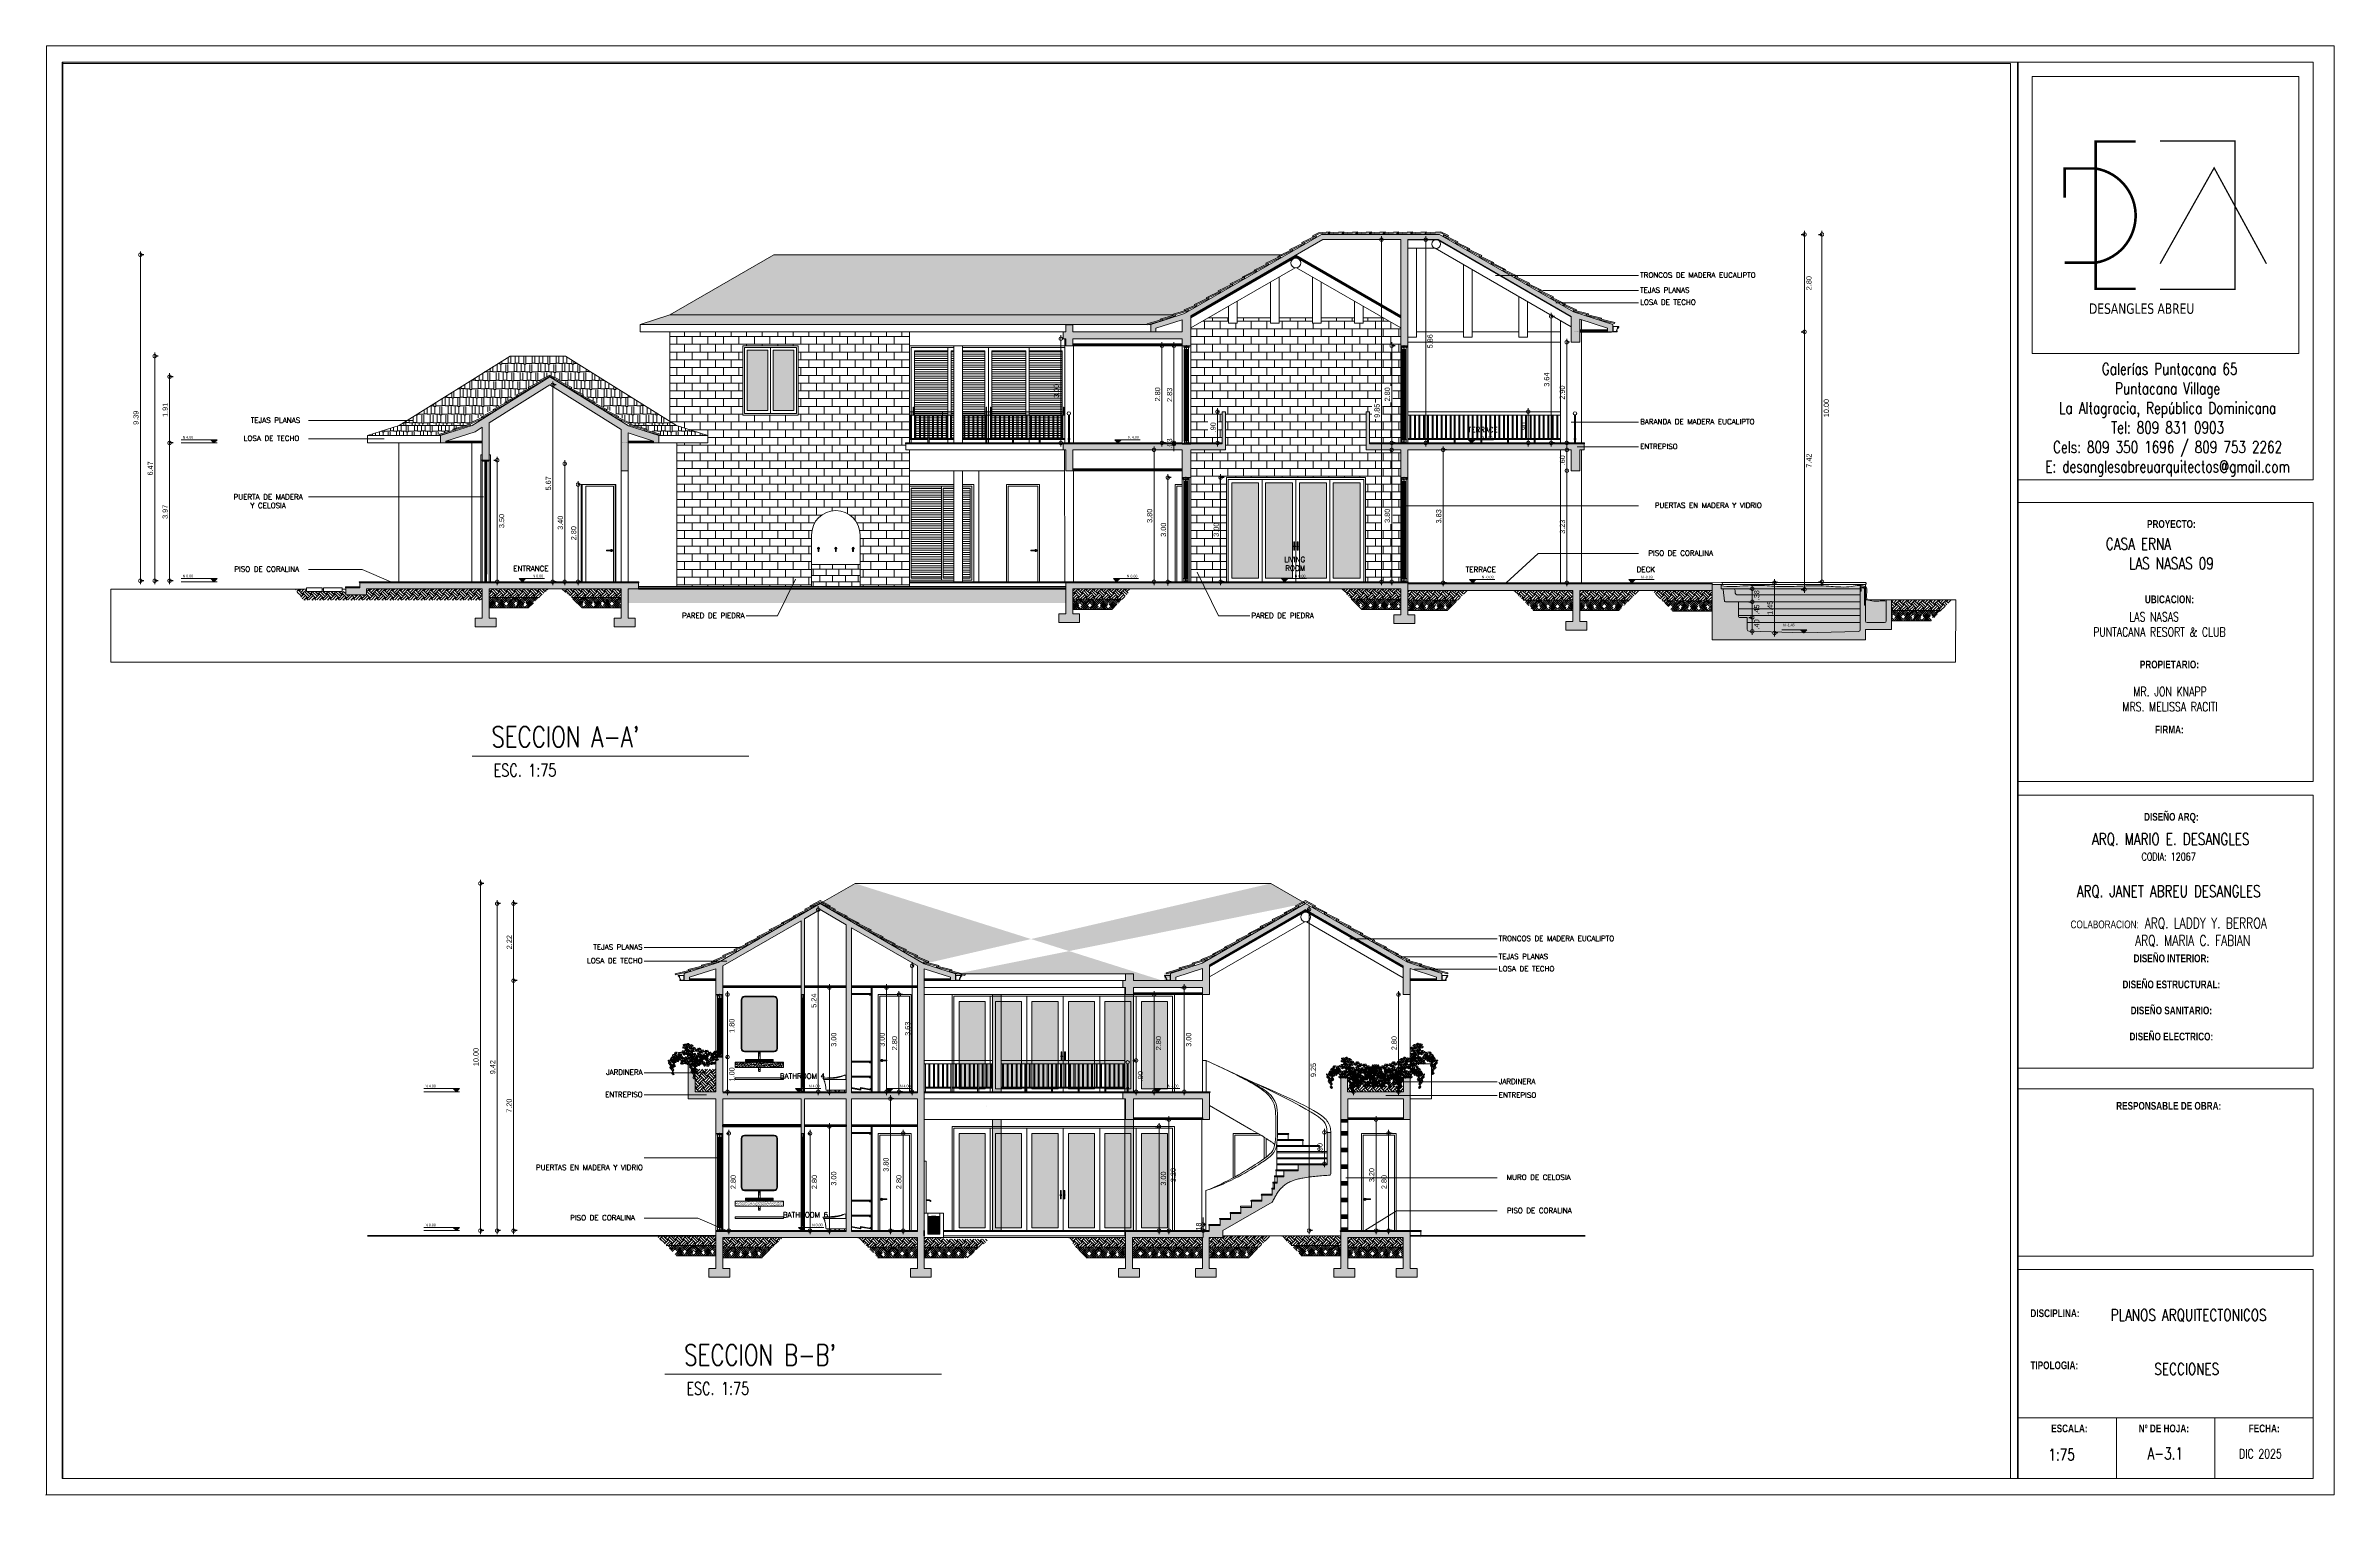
# Paper-space layout 'A-3.1' of a CAD drawing. Header units: metres. Extents: x 0.019 to 0.897, y 0.02 to 0.576.
# The model-space entities are those that its viewports show. They can reach past a viewport. Long polylines and large blocks are cut down to what shows.
import ezdxf

# ---------------------------------------------------------------- set-up
doc = ezdxf.new("R2010")
doc.units = ezdxf.units.M
doc.header["$PDMODE"] = 34
for name, pattern in [('0', [0]), ('CENTER2', [28.575, 19.05, -3.175, 3.175, -3.175]), ('CONTINU', [0]), ('DASHED', [0.75, 0.5, -0.25])]:
    doc.linetypes.add(name, pattern=pattern)
doc.layers.get('0').update_dxf_attribs({"color": 250, "linetype": '0', "lineweight": 20})
doc.layers.get('Defpoints').update_dxf_attribs({"color": 6})
doc.layers.add('1', color=1, linetype='Continuous')
for name, color, linetype, lineweight in [('A-CLNG', 7, 'Continuous', 9), ('A-FLOR', 253, 'Continuous', 0), ('A-GLAZ-CURT', 7, 'Continuous', 9), ('A-ROOF', 7, 'Continuous', 9), ('A-WALL', 250, 'Continuous', 20), ('arbustos', 95, 'Continuous', 0), ('baños', 140, 'Continuous', 0), ('corte', 250, 'Continuous', 20), ('cristales pyv', 9, 'Continuous', 0), ('DIMENSIONES', 5, 'Continuous', 5), ('madera', 33, 'Continuous', 0), ('muros', 1, 'Continuous', 20), ('piscina', 131, 'Continuous', 0), ('piso', 253, 'Continuous', 0), ('PLAFON-MADERA', 33, 'Continuous', 5), ('PLF 01', 252, 'Continuous', 9), ('PROYECCION', 9, 'DASHED', 0), ('SE-2', 252, 'Continuous', 9), ('SE-2-MADERA', 36, 'Continuous', 9), ('SE-3', 253, 'Continuous', 5), ('SE-4', 254, 'Continuous', 0), ('textos', 7, 'Continuous', 0)]:
    doc.layers.add(name, color=color, linetype=linetype, lineweight=lineweight)
doc.layers.add('matas', color=7, linetype='Continuous', lineweight=0, true_color=0x3d8811, transparency=0.6)
doc.layers.add('RELLENO SECCION', color=8, linetype='Continuous', lineweight=0, transparency=0.4)
doc.styles.add('Arch-Dim', font='romans.shx', dxfattribs={"width": 0.75})
doc.styles.add('ESC100-2mm', font='arial.ttf', dxfattribs={"height": 0.15})
doc.styles.get("Standard").update_dxf_attribs({"font": 'arial.ttf', "height": 0.1875})
doc.dimstyles.new('DIMS100', dxfattribs={"dimtxt": 0.15, "dimasz": 0.2, "dimexe": 0.1, "dimexo": 0.1, "dimgap": 0.05, "dimtad": 2, "dimzin": 4, "dimdsep": 46, "dimtxsty": 'ESC100-2mm', "dimblk": 'DOTSMALL', "dimcen": 0.1, "dimdle": 0.1, "dimclrd": 256, "dimclre": 256, "dimclrt": 1, "dimadec": 0, "dimazin": 0, "dimtfac": 1, "dimtix": 1, "dimtmove": 2, "dimatfit": 3, "dimfxl": 1, "dimtolj": 1, "dimtzin": 0, "dimlwd": -1, "dimarcsym": 0})
pattern_1 = [(45, (212.2876775, -945.215935), (-0.005612660076, 0.005612660076), [])]
pattern_2 = [(0, (-1.04506, 0.78825), (0.51816, 0.24384), [0.12192, -0.1016, 0.14224, -0.06096, 0.18288, -0.08128]), (0, (-0.92314, 0.7984), (0.51816, 0.24384), [0.1016, -0.38608, 0.08128, -0.12192]), (0, (-0.6793, 0.773), (0.51816, 0.24384), [0.06096, -0.62992]), (90, (-1.04506, 0.78825), (-0.17272, 0.24384), [0.23368, -0.74168]), (90, (-0.92314, 0.78825), (-0.17272, 0.24384), [0.2286, -0.74676]), (90, (-0.82154, 0.78825), (-0.17272, 0.24384), [0.21336, -0.762]), (90, (-0.6793, 0.773), (-0.17272, 0.24384), [0.23368, -0.74168]), (90, (-0.61834, 0.773), (-0.17272, 0.24384), [0.23368, -0.74168]), (90, (-0.43546, 0.78825), (-0.17272, 0.24384), [0.22352, -0.75184])]
pattern_3 = [(45, (-549.1451, 2.23562), (0.0841899011, 0.1403165019), [0.635, -0.3175]), (135, (-549.1451, 2.23562), (0.0841899011, -0.1403165019), [0.635, -0.3175])]
pattern_4 = [(45, (-549.1451, 2.23562), (1e-17, 0.224506403), [0.15875, -0.15875]), (45, (-549.1872, 2.27771), (1e-17, 0.224506403), [0.15875, -0.15875]), (45, (-549.22929, 2.31981), (1e-17, 0.224506403), [0.15875, -0.15875]), (135, (-549.22929, 2.34787), (-0.224506403, 1e-17), [0.15875, -0.15875]), (135, (-549.1872, 2.38997), (-0.224506403, 1e-17), [0.15875, -0.15875]), (135, (-549.1451, 2.43206), (-0.224506403, 1e-17), [0.15875, -0.15875])]
pattern_5 = [(45, (-549.1451, 2.20562), (0.0841899011, 0.1403165019), [0.635, -0.3175]), (135, (-549.1451, 2.20562), (0.0841899011, -0.1403165019), [0.635, -0.3175])]
pattern_6 = [(45, (-549.1451, 2.20562), (1e-17, 0.224506403), [0.15875, -0.15875]), (45, (-549.1872, 2.24771), (1e-17, 0.224506403), [0.15875, -0.15875]), (45, (-549.22929, 2.28981), (1e-17, 0.224506403), [0.15875, -0.15875]), (135, (-549.22929, 2.31787), (-0.224506403, 1e-17), [0.15875, -0.15875]), (135, (-549.1872, 2.35997), (-0.224506403, 1e-17), [0.15875, -0.15875]), (135, (-549.1451, 2.40206), (-0.224506403, 1e-17), [0.15875, -0.15875])]
pattern_7 = [(45, (-85.827829, -214.42671), (-0.01122532015, 0.01122532015), [])]
pattern_8 = [(45, (-568.016527, -16.43298), (0.0841899011, 0.1403165019), [0.635, -0.3175]), (135, (-568.016527, -16.43298), (0.0841899011, -0.1403165019), [0.635, -0.3175])]
pattern_9 = [(45, (-568.01653, -16.43298), (1e-17, 0.224506403), [0.15875, -0.15875]), (45, (-568.05862, -16.39088), (1e-17, 0.224506403), [0.15875, -0.15875]), (45, (-568.10072, -16.34879), (1e-17, 0.224506403), [0.15875, -0.15875]), (135, (-568.10072, -16.32073), (-0.224506403, 1e-17), [0.15875, -0.15875]), (135, (-568.05862, -16.27863), (-0.224506403, 1e-17), [0.15875, -0.15875]), (135, (-568.01653, -16.23654), (-0.224506403, 1e-17), [0.15875, -0.15875])]
pattern_10 = [(0, (-22.54, -8.213), (0, 6.985), [5.08, -1.905]), (90, (-22.54, -8.213), (-6.985, 4e-16), [5.08, -1.905])]
pattern_11 = [(45, (-92.845479, -198.938112), (-0.01122532015, 0.01122532015), [])]

# ---------------------------------------------------------------- blocks, each defined once
blk = doc.blocks.new('XREF-TJ-Tecne2-24X36')
at = {"lineweight": 13}
for p, q in [((0.88335, 0.05683), (0.77012, 0.05683)), ((0.80786, 0.03354), (0.80786, 0.05683)), ((0.84561, 0.03354), (0.84561, 0.05683)), ((0.01287, 0.02707), (0.01287, 0.02719)), ((0.01287, 0.02719), (0.01313, 0.02719))]:
    blk.add_line(p, q, dxfattribs=at)
for points in [[(0.89143, 0.58374), (0.01313, 0.58374), (0.01313, 0.02719), (0.89143, 0.02719)], [(0.77012, 0.57739), (0.88338, 0.57739), (0.88338, 0.41697), (0.77012, 0.41697)], [(0.77543, 0.57191), (0.8779, 0.57191), (0.8779, 0.46558), (0.77543, 0.46558)], [(0.88338, 0.40839), (0.77012, 0.40839), (0.77012, 0.30112), (0.88338, 0.30112)], [(0.77012, 0.29594), (0.88335, 0.29594), (0.88335, 0.19103), (0.77012, 0.19103)], [(0.77012, 0.1831), (0.88335, 0.1831), (0.88335, 0.11893), (0.77012, 0.11893)]]:
    blk.add_lwpolyline(points, close=True)
for points, const_width in [([(0.81521, 0.54696), (0.79987, 0.54696), (0.79987, 0.49039), (0.81521, 0.49039)], 0.001), ([(0.82455, 0.54714), (0.85338, 0.54714), (0.85338, 0.49021), (0.82455, 0.49021)], 0.0005), ([(0.78797, 0.50043), (0.79987, 0.50043), (0.79987, 0.53659), (0.78797, 0.53659), (0.78797, 0.52543)], 0.001), ([(0.8246, 0.50004), (0.84532, 0.53684), (0.86539, 0.50003)], 0.0005)]:
    blk.add_lwpolyline(points, dxfattribs=dict(const_width=const_width))
at = {"const_width": 0.001}
blk.add_lwpolyline([(0.79987, 0.53659, -0.846806), (0.79987, 0.50043, -1.311035)], format="xyb", dxfattribs=at)
blk.add_lwpolyline([(0.85644, 0.11374), (0.88335, 0.11374), (0.88335, 0.03354), (0.77012, 0.03354), (0.77012, 0.11374), (0.88335, 0.11374)])
at = {"layer": 'Defpoints', "color": 255, "lineweight": 13}
blk.add_lwpolyline([(0.01948, 0.57739), (0.77012, 0.57739), (0.77012, 0.03354), (0.01948, 0.03354)], close=True, dxfattribs=at)
at = {"style": 'Arch-Dim'}
for s, insert, char_height, width, attachment_point in [('\\pxsm2,qd;{\\H1.25x; \\fVerdana|b0|i0|c0|p34;\\H1.3072x;DESANGLES ABREU}', (0.79573, 0.48479), 0.0024479, 0.057903, 1), ('\\pxqc;{\\H1.25x; \\H1.4706x;Galerías Puntacana 65  \\PPuntacana Village\\PLa Altagracia, República Dominicana  \\PTel: 809 831 0903\\PCels: 809 350 1696 / 809 753 2262\\PE: desanglesabreuarquitectos@gmail.com}', (0.77012, 0.46188), 0.0024479, 0.1146695, 1), ('\\pxqc;{\\fArial|b1|i0|c0|p34;PROYECTO:}', (0.8289, 0.40006), 0.003, 0.0660399, 5), ('{\\H1.25x;              \\H1.47065x;CASA ERNA\\P\\pxqc;LAS NASAS 09}', (0.78171, 0.39469), 0.0024479, 0.0944146, 1), ('\\pxqc;{\\fArial|b1|i0|c0|p34;UBICACION:\\P\\P\\P\\P\\PPROPIETARIO:\\P\\P\\P\\P\\PFIRMA:}', (0.82816, 0.34612), 0.003, 0.0660399, 5), ('      {\\H0.77778x;LAS NASAS\\PPUNTACANA RESORT & CLUB}', (0.79889, 0.36617), 0.0045, 0.0944146, 1), ('\\pxi-3,l6.3162,qc,t6.3162;MR. JON KNAPP  \\PMRS. MELISSA RACITI', (0.74997, 0.33747), 0.0035, 0.1452831, 1), ('\\pxqc;{\\fArial|b1|i0|c0|p34;DISEÑO ARQ:}', (0.8289, 0.28718), 0.003, 0.0660399, 5), ('\\pxqc;{\\H1.25x; \\H1.4706x;ARQ. MARIO E. DESANGLES\\H0.55557x;\\P\\H1.2x;CODIA: 12067\\P\\H1.49995x;\\PARQ. JANET ABREU DESANGLES\\P\\H0.66669x;\\P\\fArial|b0|i0|c0|p34;COLABORACION:\\Fromans|c0;\\H1.5x; \\H0.88892x;ARQ. LADDY Y. BERROA\\P         ARQ. MARIA C. FABIAN\\P           \\P          }', (0.78065, 0.28129), 0.0024479, 0.0944146, 1), ('\\pxqc;{\\fArial|b1|i0|c0|p34;\\PDISEÑO INTERIOR:   \\Fromans|c0;\\H1.83825x;\\P\\fArial|b1|i0|c0|p34;\\H0.544x;\\PDISEÑO ESTRUCTURAL:\\P\\pq*;\\P\\pqc;DISEÑO SANITARIO:\\P\\PDISEÑO ELECTRICO:}', (0.8289, 0.22072), 0.003, 0.0868059, 5), ('\\pxqc;{\\fArial|b1|i0|c0|p34;RESPONSABLE DE OBRA:}', (0.82789, 0.1766), 0.003, 0.0660399, 5), ('\\pxql;{\\fArial|b1|i0|c0|p34;DISCIPLINA:\\P\\P\\P\\PTIPOLOGIA:}', (0.80781, 0.08695), 0.003, 0.0660399, 5), ('\\pxqc;{\\H1.25x; \\H1.4706x;PLANOS ARQUITECTONICOS}', (0.78755, 0.09855), 0.0024479, 0.0944146, 1), ('\\pxqc;{\\fArial|b1|i0|c0|p34;ESCALA:}', (0.78976, 0.0527), 0.003, 0.0660399, 5), ('\\pxqc;{\\fArial|b1|i0|c0|p34;Nº DE HOJA:}', (0.82603, 0.0527), 0.003, 0.0660399, 5), ('\\pxqc;{\\fArial|b1|i0|c0|p34;FECHA:}', (0.86455, 0.0527), 0.003, 0.0660399, 5), ('{\\H1.45833x;DIC 2025}', (0.85488, 0.04474), 0.0024, 0.0944146, 1)]:
    blk.add_mtext(s, dxfattribs=dict(at, insert=insert, char_height=char_height, width=width, attachment_point=attachment_point))
blk = doc.blocks.new('A - ANNO - NPT SECC')
blk.add_hatch(color=256).paths.add_polyline_path([(-0.1, 0.1), (0.1, 0.1), (0, 0)])
blk.add_line((0.1, 0.1), (1.022, 0.1))
blk.add_lwpolyline([(-0.1, 0.1), (0.1, 0.1), (0, 0), (-0.1, 0.1)])
blk = doc.blocks.new('_DotSmall')
at = {"color": 0, "linetype": 'ByBlock', "lineweight": 13, "const_width": 0.5}
blk.add_lwpolyline([(-0.0625, 0, 1), (0.0625, 0, 1)], format="xyb", close=True, dxfattribs=at)
blk = doc.blocks.new('*D355')
at = {"layer": 'Defpoints', "color": 0, "transparency": 16777216}
for p in [(408.265, 62.929), (390.02, 53.541), (390.545, 53.541)]:
    blk.add_point(p, dxfattribs=at)
at = {"layer": 'DIMENSIONES', "transparency": 16777216}
blk.add_line((390.02, 63.029), (390.02, 53.441), dxfattribs=at)
at = {"layer": 'DIMENSIONES', "lineweight": -2, "transparency": 16777216}
for p, q in [((390.12, 62.929), (390.02, 62.929)), ((390.12, 53.541), (390.02, 53.541))]:
    blk.add_line(p, q, dxfattribs=at)
at = {"layer": 'DIMENSIONES', "transparency": 16777216, "xscale": 0.2, "yscale": 0.2, "zscale": 0.2}
for p, rotation in [((390.02, 62.929), 90), ((390.02, 53.541), 270)]:
    blk.add_blockref('_DotSmall', p, dxfattribs=dict(at, rotation=rotation))
at = {"layer": 'DIMENSIONES', "color": 5, "transparency": 16777216, "insert": (389.893, 58.235), "char_height": 0.15, "attachment_point": 5, "rotation": 90, "style": 'ESC100-2mm'}
blk.add_mtext('\\A1;9.39', dxfattribs=at)
blk = doc.blocks.new('*D356')
at = {"layer": 'Defpoints', "color": 0, "transparency": 16777216}
for p in [(401.465, 60.011), (390.433, 53.541), (399.212, 53.541)]:
    blk.add_point(p, dxfattribs=at)
at = {"layer": 'DIMENSIONES', "transparency": 16777216}
blk.add_line((390.433, 60.111), (390.433, 53.441), dxfattribs=at)
at = {"layer": 'DIMENSIONES', "lineweight": -2, "transparency": 16777216}
for p, q in [((390.533, 60.011), (390.433, 60.011)), ((390.533, 53.541), (390.433, 53.541))]:
    blk.add_line(p, q, dxfattribs=at)
at = {"layer": 'DIMENSIONES', "transparency": 16777216, "xscale": 0.2, "yscale": 0.2, "zscale": 0.2}
for p, rotation in [((390.433, 60.011), 90), ((390.433, 53.541), 270)]:
    blk.add_blockref('_DotSmall', p, dxfattribs=dict(at, rotation=rotation))
at = {"layer": 'DIMENSIONES', "color": 5, "transparency": 16777216, "insert": (390.306, 56.776), "char_height": 0.15, "attachment_point": 5, "rotation": 90, "style": 'ESC100-2mm'}
blk.add_mtext('\\A1;6.47', dxfattribs=at)
blk = doc.blocks.new('*D357')
at = {"layer": 'Defpoints', "color": 0, "transparency": 16777216}
for p in [(401.815, 59.417), (390.862, 57.511), (398.665, 57.511)]:
    blk.add_point(p, dxfattribs=at)
at = {"layer": 'DIMENSIONES', "transparency": 16777216}
blk.add_line((390.862, 59.517), (390.862, 57.411), dxfattribs=at)
at = {"layer": 'DIMENSIONES', "lineweight": -2, "transparency": 16777216}
for p, q in [((390.962, 59.417), (390.862, 59.417)), ((390.962, 57.511), (390.862, 57.511))]:
    blk.add_line(p, q, dxfattribs=at)
at = {"layer": 'DIMENSIONES', "transparency": 16777216, "xscale": 0.2, "yscale": 0.2, "zscale": 0.2}
for p, rotation in [((390.862, 59.417), 90), ((390.862, 57.511), 270)]:
    blk.add_blockref('_DotSmall', p, dxfattribs=dict(at, rotation=rotation))
at = {"layer": 'DIMENSIONES', "color": 5, "transparency": 16777216, "insert": (390.735, 58.464), "char_height": 0.15, "attachment_point": 5, "rotation": 90, "style": 'ESC100-2mm'}
blk.add_mtext('\\A1;1.91', dxfattribs=at)
blk = doc.blocks.new('*D358')
at = {"layer": 'Defpoints', "color": 0, "transparency": 16777216}
for p in [(398.665, 57.511), (390.862, 53.541), (399.324, 53.541)]:
    blk.add_point(p, dxfattribs=at)
at = {"layer": 'DIMENSIONES', "transparency": 16777216}
blk.add_line((390.862, 57.611), (390.862, 53.441), dxfattribs=at)
at = {"layer": 'DIMENSIONES', "lineweight": -2, "transparency": 16777216}
for p, q in [((390.962, 57.511), (390.862, 57.511)), ((390.962, 53.541), (390.862, 53.541))]:
    blk.add_line(p, q, dxfattribs=at)
at = {"layer": 'DIMENSIONES', "transparency": 16777216, "xscale": 0.2, "yscale": 0.2, "zscale": 0.2}
for p, rotation in [((390.862, 57.511), 90), ((390.862, 53.541), 270)]:
    blk.add_blockref('_DotSmall', p, dxfattribs=dict(at, rotation=rotation))
at = {"layer": 'DIMENSIONES', "color": 5, "transparency": 16777216, "insert": (390.735, 55.526), "char_height": 0.15, "attachment_point": 5, "rotation": 90, "style": 'ESC100-2mm'}
blk.add_mtext('\\A1;3.97', dxfattribs=at)
blk = doc.blocks.new('Fenton Door Base01')
blk.add_lwpolyline([(50, 66), (50, 58), (54, 57), (54, 1), (52, 0), (47, 0), (47, 6), (44, 6), (44, 0), (10, 0), (10, 6), (7, 6), (7, 0), (1, 0), (0, 1), (0, 82), (1, 84), (9, 86), (10, 86), (11, 86), (11, 68), (34, 68), (50, 66)], close=True)
blk = doc.blocks.new('Fenton Door Base02')
blk.add_lwpolyline([(24, 0), (10, 0), (10, 6), (7, 6), (7, 0), (1, 0), (0, 1), (0, 82), (1, 84), (9, 86), (10, 86), (11, 86), (11, 68), (34, 68), (50, 66), (50, 58), (54, 57), (54, 1), (52, 0), (47, 0), (47, 6), (44, 6), (44, 0), (30, 0), (30, 10), (24, 10)], close=True)
blk = doc.blocks.new('Fenton Door Jamb03')
blk.add_lwpolyline([(84, 1), (86, 9), (86, 10), (86, 11), (68, 11), (68, 52), (67, 54), (1, 54), (0, 52), (0, 47), (6, 47), (6, 44), (0, 44), (0, 30), (10, 30), (10, 24), (0, 24), (0, 10), (6, 10), (6, 7), (0, 7), (0, 1), (1, 0), (82, 0)], close=True)
blk = doc.blocks.new('Fenton Bead')
at = {"color": 7}
blk.add_lwpolyline([(2, 12, -0.341999), (0, 11), (0, 11), (0, 1), (1, 0), (18, 0), (18, 0), (15, 13, 0.339454), (13, 14), (4, 14, 0.341999)], format="xyb", close=True, dxfattribs=at)
blk = doc.blocks.new('Fenton Door Drip')
at = {"ltscale": 20}
blk.add_lwpolyline([(19, -9), (19, -22, -0.414138), (17, -24), (15, -24, -0.414214), (14, -22), (14, -17), (0, -15), (0, 0), (15, -4, -0.339454)], format="xyb", close=True, dxfattribs=at)
blk = doc.blocks.new('Fenton Casing Head')
blk.add_lwpolyline([(54, 34), (54, 30), (66, 30), (66, 34), (118, 34), (120, 33), (120, 26), (114, 26), (114, 14), (120, 14), (120, 2), (118, 0), (102, 0), (102, 4), (83, 4), (83, 0), (30, 0), (30, 10), (24, 10), (24, 0), (2, 0), (0, 2), (0, 33), (2, 34), (54, 34)])
blk = doc.blocks.new('Fenton Casing Head Strip')
blk.add_lwpolyline([(16, 16), (0, 19), (0, 12), (-4, 12), (-4, 0), (0, 0), (0, -15), (4, -15), (11, -30, 0.802585), (17, -28), (17, 15)], format="xyb", close=True)
blk = doc.blocks.new('A$C0a39a3fe')
at = {"layer": 'SE-2'}
for p, q in [((0.26, 0.379), (0.26, -2.196)), ((0.277, 0.392), (0.301, 0.387)), ((0.301, 0.392), (0.277, 0.387)), ((0.279, 0.387), (0.299, 0.381)), ((0.299, 0.387), (0.279, 0.381)), ((0.315, 0.378), (0.315, -2.195)), ((0.326, 0.379), (0.326, -2.196)), ((0.343, 0.392), (0.367, 0.387)), ((0.367, 0.392), (0.343, 0.387)), ((0.345, 0.387), (0.365, 0.381)), ((0.365, 0.387), (0.345, 0.381)), ((0.381, -2.195), (0.381, 0.378)), ((0.277, -2.21), (0.301, -2.205)), ((0.301, -2.21), (0.277, -2.205)), ((0.279, -2.205), (0.299, -2.199)), ((0.299, -2.205), (0.279, -2.199)), ((0.343, -2.21), (0.367, -2.205)), ((0.367, -2.21), (0.343, -2.205)), ((0.345, -2.205), (0.365, -2.199)), ((0.365, -2.205), (0.345, -2.199))]:
    blk.add_line(p, q, dxfattribs=at)
for points in [[(0.275, 0.374), (0.275, 0.386), (0.274, 0.386), (0.274, 0.374)], [(0.279, -2.205), (0.279, 0.387), (0.275, 0.387), (0.275, -2.205)], [(0.277, 0.392), (0.277, 0.387), (0.301, 0.387), (0.301, 0.392)], [(0.279, 0.387), (0.279, 0.381), (0.299, 0.381), (0.299, 0.387)], [(0.279, 0.381), (0.279, 0.376), (0.299, 0.376), (0.299, 0.381)], [(0.299, -2.205), (0.299, 0.387), (0.303, 0.387), (0.303, -2.205)], [(0.304, 0.374), (0.304, 0.386), (0.303, 0.386), (0.303, 0.374)], [(0.315, 0.509), (0.327, 0.509), (0.327, 0.496), (0.315, 0.496)], [(0.341, 0.374), (0.341, 0.386), (0.34, 0.386), (0.34, 0.374)], [(0.345, -2.205), (0.345, 0.387), (0.341, 0.387), (0.341, -2.205)], [(0.343, 0.392), (0.343, 0.387), (0.367, 0.387), (0.367, 0.392)], [(0.345, 0.387), (0.345, 0.381), (0.365, 0.381), (0.365, 0.387)], [(0.345, 0.381), (0.345, 0.376), (0.365, 0.376), (0.365, 0.381)], [(0.365, -2.205), (0.365, 0.387), (0.369, 0.387), (0.369, -2.205)], [(0.37, 0.374), (0.37, 0.386), (0.369, 0.386), (0.369, 0.374)], [(0.275, -2.192), (0.275, -2.204), (0.274, -2.204), (0.274, -2.192)], [(0.277, -2.21), (0.277, -2.205), (0.301, -2.205), (0.301, -2.21)], [(0.279, -2.199), (0.279, -2.194), (0.299, -2.194), (0.299, -2.199)], [(0.279, -2.205), (0.279, -2.199), (0.299, -2.199), (0.299, -2.205)], [(0.304, -2.192), (0.304, -2.204), (0.303, -2.204), (0.303, -2.192)], [(0.351, -2.283), (0.351, -2.292), (0.357, -2.292), (0.357, -2.283), (0.381, -2.283), (0.381, -2.309), (0.33, -2.309), (0.33, -2.285), (0.343, -2.285), (0.343, -2.283)], [(0.341, -2.192), (0.341, -2.204), (0.34, -2.204), (0.34, -2.192)], [(0.343, -2.21), (0.343, -2.205), (0.367, -2.205), (0.367, -2.21)], [(0.345, -2.199), (0.345, -2.194), (0.365, -2.194), (0.365, -2.199)], [(0.345, -2.205), (0.345, -2.199), (0.365, -2.199), (0.365, -2.205)], [(0.357, -2.268), (0.351, -2.268), (0.351, -2.288), (0.357, -2.288)], [(0.37, -2.192), (0.37, -2.204), (0.369, -2.204), (0.369, -2.192)]]:
    blk.add_lwpolyline(points, close=True, dxfattribs=at)
blk.add_lwpolyline([(0.379, 0.466), (0.379, 0.465), (0.383, 0.465), (0.39, 0.45, 0.802585), (0.396, 0.451), (0.396, 0.494), (0.394, 0.496), (0.381, 0.498)], format="xyb", dxfattribs=at)
for points in [[(0.306, -2.299), (0.305, -2.299), (0.304, -2.3), (0.291, -2.308, 0.244051), (0.29, -2.308, -0.388176), (0.289, -2.309), (0.288, -2.309, -0.414214), (0.287, -2.308), (0.287, -2.307, 0.414214), (0.286, -2.306), (0.257, -2.307, 0.405973), (0.256, -2.308), (0.256, -2.308, -0.414214), (0.255, -2.309), (0.254, -2.309, -0.414214), (0.253, -2.308), (0.253, -2.308, 0.422502), (0.252, -2.307), (0.238, -2.308, 0.405973), (0.237, -2.308), (0.237, -2.308, -0.414214), (0.236, -2.309), (0.235, -2.309, -0.395103), (0.234, -2.308, 0.403281), (0.234, -2.308), (0.226, -2.308, -0.422502), (0.226, -2.307), (0.226, -2.301, 0.450766), (0.225, -2.3), (0.218, -2.301, 0.329829), (0.218, -2.301, -0.364332), (0.217, -2.302), (0.216, -2.302, -0.414214), (0.216, -2.301), (0.216, -2.3, -0.378582), (0.217, -2.299), (0.218, -2.299), (0.218, -2.299, -0.414214), (0.219, -2.299), (0.219, -2.299), (0.221, -2.299), (0.221, -2.298, -0.414214), (0.222, -2.298), (0.222, -2.298), (0.224, -2.298), (0.224, -2.298, -0.414214), (0.224, -2.298), (0.225, -2.298), (0.227, -2.298), (0.227, -2.298, -0.414214), (0.227, -2.298), (0.228, -2.298), (0.23, -2.297), (0.23, -2.297, -0.414214), (0.23, -2.297), (0.231, -2.297), (0.233, -2.297), (0.233, -2.297, -0.414214), (0.233, -2.297), (0.234, -2.297), (0.236, -2.297), (0.236, -2.296, -0.414214), (0.236, -2.296), (0.237, -2.297), (0.239, -2.296), (0.239, -2.296, -0.414214), (0.239, -2.296), (0.24, -2.296), (0.242, -2.296), (0.242, -2.296, -0.414214), (0.242, -2.296), (0.243, -2.296), (0.245, -2.296), (0.245, -2.295, -0.414214), (0.245, -2.295), (0.246, -2.296), (0.248, -2.295), (0.248, -2.295, -0.414214), (0.248, -2.295), (0.249, -2.295), (0.251, -2.295), (0.251, -2.295, -0.414214), (0.251, -2.295), (0.252, -2.295), (0.254, -2.295), (0.254, -2.294, -0.414214), (0.254, -2.294), (0.255, -2.294), (0.257, -2.294), (0.257, -2.294, -0.414214), (0.257, -2.294), (0.257, -2.294), (0.26, -2.294), (0.26, -2.294, -0.414214), (0.26, -2.293), (0.26, -2.294), (0.263, -2.293), (0.263, -2.293, -0.414214), (0.263, -2.293), (0.263, -2.293), (0.266, -2.293), (0.266, -2.293, -0.414214), (0.266, -2.293), (0.266, -2.293), (0.269, -2.293), (0.269, -2.292, -0.414214), (0.269, -2.292), (0.269, -2.293), (0.272, -2.292), (0.272, -2.292, -0.414214), (0.272, -2.292), (0.272, -2.292), (0.275, -2.292), (0.275, -2.292, -0.414214), (0.275, -2.292), (0.275, -2.292), (0.278, -2.292), (0.278, -2.291, -0.414214), (0.278, -2.291), (0.278, -2.291), (0.281, -2.291), (0.281, -2.291, -0.414214), (0.281, -2.291), (0.281, -2.291), (0.283, -2.291), (0.284, -2.291, -0.414214), (0.284, -2.291), (0.284, -2.291), (0.287, -2.29, 0.378407), (0.287, -2.29), (0.287, -2.288, 0.246831), (0.287, -2.288, -3.20714), (0.29, -2.288, 0.246102), (0.29, -2.288), (0.29, -2.294, 0.09863), (0.29, -2.294), (0.294, -2.302, 0.452928), (0.294, -2.302), (0.328, -2.283, -0.131652), (0.328, -2.283), (0.342, -2.283, -0.414214), (0.342, -2.283), (0.342, -2.285, -0.414214), (0.342, -2.285), (0.33, -2.285, 0.414214), (0.33, -2.285), (0.33, -2.308, -1), (0.328, -2.308), (0.328, -2.287, 0.57735), (0.327, -2.287)], [(0.228, -2.3, 0.378582), (0.228, -2.3), (0.228, -2.305, 0.424375), (0.228, -2.306), (0.29, -2.304, 0.523626), (0.29, -2.302), (0.287, -2.293, 0.337147), (0.286, -2.293)], [(0.291, -2.294), (0.291, -2.29), (0.284, -2.291), (0.262, -2.294), (0.262, -2.291), (0.327, -2.283), (0.294, -2.302, -0.452928), (0.294, -2.302)]]:
    blk.add_lwpolyline(points, format="xyb", close=True, dxfattribs=at)
at = {"layer": 'SE-3'}
for p, q in [((0.213, -2.3), (0.213, 0.5)), ((0.413, 0.5), (0.413, -2.3))]:
    blk.add_line(p, q, dxfattribs=at)
at = {"layer": 'SE-2', "xscale": -0.001000000023175567, "yscale": 0.001000000023175567, "zscale": 0.001000000023175567}
for name, p in [('Fenton Casing Head Strip', (0.261, 0.48)), ('Fenton Casing Head', (0.381, 0.466)), ('Fenton Door Drip', (0.274, -2.192)), ('Fenton Door Base01', (0.315, -2.278)), ('Fenton Door Drip', (0.34, -2.192)), ('Fenton Door Base02', (0.381, -2.278))]:
    blk.add_blockref(name, p, dxfattribs=at)
at = {"layer": 'SE-2', "xscale": -0.001000000023175567, "yscale": 0.001000000023175567, "zscale": 0.001000000023175567, "rotation": 90}
for name, p in [('Fenton Bead', (0.274, 0.392)), ('Fenton Door Jamb03', (0.315, 0.46)), ('Fenton Bead', (0.34, 0.392)), ('Fenton Door Jamb03', (0.381, 0.46))]:
    blk.add_blockref(name, p, dxfattribs=at)
blk = doc.blocks.new('INDI.PISO')
blk.add_hatch(color=256).paths.add_polyline_path([(0, 0), (0.183, 0), (0.092, -0.092)])
blk.add_line((0.183, 0), (0.728, 0))
blk.add_lwpolyline([(0, 0), (0.183, 0), (0.092, -0.092), (0, 0)])
blk = doc.blocks.new('*D359')
at = {"layer": 'Defpoints', "color": 0, "transparency": 16777216}
for p in [(426.733, 63.515), (432.415, 60.711), (437.938, 60.711)]:
    blk.add_point(p, dxfattribs=at)
at = {"layer": 'DIMENSIONES', "lineweight": -2, "transparency": 16777216}
for p, q in [((437.838, 63.515), (437.938, 63.515)), ((437.838, 60.711), (437.938, 60.711))]:
    blk.add_line(p, q, dxfattribs=at)
at = {"layer": 'DIMENSIONES', "transparency": 16777216}
blk.add_line((437.938, 63.615), (437.938, 60.611), dxfattribs=at)
at = {"layer": 'DIMENSIONES', "transparency": 16777216, "xscale": 0.2, "yscale": 0.2, "zscale": 0.2}
for p, rotation in [((437.938, 63.515), 90), ((437.938, 60.711), 270)]:
    blk.add_blockref('_DotSmall', p, dxfattribs=dict(at, rotation=rotation))
at = {"layer": 'DIMENSIONES', "color": 5, "transparency": 16777216, "insert": (438.064, 62.113), "char_height": 0.15, "attachment_point": 5, "rotation": 90, "style": 'ESC100-2mm'}
blk.add_mtext('\\A1;2.80', dxfattribs=at)
blk = doc.blocks.new('*D360')
at = {"layer": 'Defpoints', "color": 0, "transparency": 16777216}
for p in [(432.415, 60.711), (437.594, 53.293), (437.938, 53.293)]:
    blk.add_point(p, dxfattribs=at)
at = {"layer": 'DIMENSIONES', "lineweight": -2, "transparency": 16777216}
for p, q in [((437.838, 60.711), (437.938, 60.711)), ((437.838, 53.293), (437.938, 53.293))]:
    blk.add_line(p, q, dxfattribs=at)
at = {"layer": 'DIMENSIONES', "transparency": 16777216}
blk.add_line((437.938, 60.811), (437.938, 53.193), dxfattribs=at)
at = {"layer": 'DIMENSIONES', "transparency": 16777216, "xscale": 0.2, "yscale": 0.2, "zscale": 0.2}
for p, rotation in [((437.938, 60.711), 90), ((437.938, 53.293), 270)]:
    blk.add_blockref('_DotSmall', p, dxfattribs=dict(at, rotation=rotation))
at = {"layer": 'DIMENSIONES', "color": 5, "transparency": 16777216, "insert": (438.063, 57.002), "char_height": 0.15, "attachment_point": 5, "rotation": 90, "style": 'ESC100-2mm'}
blk.add_mtext('\\A1;7.42', dxfattribs=at)
blk = doc.blocks.new('*D361')
at = {"layer": 'Defpoints', "color": 0, "transparency": 16777216}
for p in [(426.065, 57.311), (426.051, 53.511), (426.065, 53.511)]:
    blk.add_point(p, dxfattribs=at)
at = {"layer": 'DIMENSIONES', "transparency": 16777216}
blk.add_line((426.051, 57.411), (426.051, 53.411), dxfattribs=at)
at = {"layer": 'DIMENSIONES', "transparency": 16777216, "xscale": 0.2, "yscale": 0.2, "zscale": 0.2}
for p, rotation in [((426.051, 57.311), 90), ((426.051, 53.511), 270)]:
    blk.add_blockref('_DotSmall', p, dxfattribs=dict(at, rotation=rotation))
at = {"layer": 'DIMENSIONES', "color": 5, "transparency": 16777216, "insert": (425.924, 55.411), "char_height": 0.15, "attachment_point": 5, "rotation": 90, "style": 'ESC100-2mm'}
blk.add_mtext('\\A1;3.80', dxfattribs=at)
blk = doc.blocks.new('*D362')
at = {"layer": 'Defpoints', "color": 0, "transparency": 16777216}
for p in [(430.069, 58.411), (429.982, 57.511), (430.069, 57.511)]:
    blk.add_point(p, dxfattribs=at)
at = {"layer": 'DIMENSIONES', "transparency": 16777216}
blk.add_line((429.982, 58.511), (429.982, 57.411), dxfattribs=at)
at = {"layer": 'DIMENSIONES', "transparency": 16777216, "xscale": 0.2, "yscale": 0.2, "zscale": 0.2}
for p, rotation in [((429.982, 58.411), 90), ((429.982, 57.511), 270)]:
    blk.add_blockref('_DotSmall', p, dxfattribs=dict(at, rotation=rotation))
at = {"layer": 'DIMENSIONES', "color": 5, "transparency": 16777216, "insert": (429.856, 57.961), "char_height": 0.15, "attachment_point": 5, "rotation": 90, "style": 'ESC100-2mm'}
blk.add_mtext('\\A1;.90', dxfattribs=at)
blk = doc.blocks.new('*D363')
at = {"layer": 'Defpoints', "color": 0, "transparency": 16777216}
for p in [(419.781, 57.511), (419.909, 57.511), (419.909, 57.478)]:
    blk.add_point(p, dxfattribs=at)
at = {"layer": 'DIMENSIONES', "transparency": 16777216}
for p, q in [((419.781, 57.511), (419.781, 57.711)), ((419.781, 57.478), (419.781, 57.511)), ((419.781, 57.478), (419.781, 57.278))]:
    blk.add_line(p, q, dxfattribs=at)
at = {"layer": 'DIMENSIONES', "lineweight": -2, "transparency": 16777216}
for p, q in [((419.809, 57.511), (419.781, 57.511)), ((419.809, 57.478), (419.781, 57.478))]:
    blk.add_line(p, q, dxfattribs=at)
at = {"layer": 'DIMENSIONES', "transparency": 16777216, "xscale": 0.2, "yscale": 0.2, "zscale": 0.2}
for p, rotation in [((419.781, 57.511), 270), ((419.781, 57.478), 90)]:
    blk.add_blockref('_DotSmall', p, dxfattribs=dict(at, rotation=rotation))
at = {"layer": 'DIMENSIONES', "color": 5, "transparency": 16777216, "insert": (419.655, 57.495), "char_height": 0.15, "attachment_point": 5, "rotation": 90, "style": 'ESC100-2mm'}
blk.add_mtext('\\A1;.03', dxfattribs=at)
blk = doc.blocks.new('*D364')
at = {"layer": 'Defpoints', "color": 0, "transparency": 16777216}
for p in [(419.781, 60.311), (419.909, 60.311), (419.909, 57.478)]:
    blk.add_point(p, dxfattribs=at)
at = {"layer": 'DIMENSIONES', "transparency": 16777216}
blk.add_line((419.781, 57.378), (419.781, 60.411), dxfattribs=at)
at = {"layer": 'DIMENSIONES', "lineweight": -2, "transparency": 16777216}
for p, q in [((419.809, 60.311), (419.781, 60.311)), ((419.809, 57.478), (419.781, 57.478))]:
    blk.add_line(p, q, dxfattribs=at)
at = {"layer": 'DIMENSIONES', "transparency": 16777216, "xscale": 0.2, "yscale": 0.2, "zscale": 0.2}
for p, rotation in [((419.781, 60.311), 90), ((419.781, 57.478), 270)]:
    blk.add_blockref('_DotSmall', p, dxfattribs=dict(at, rotation=rotation))
at = {"layer": 'DIMENSIONES', "color": 5, "transparency": 16777216, "insert": (419.655, 58.895), "char_height": 0.15, "attachment_point": 5, "rotation": 90, "style": 'ESC100-2mm'}
blk.add_mtext('\\A1;2.83', dxfattribs=at)
blk = doc.blocks.new('*D365')
at = {"layer": 'Defpoints', "color": 0, "transparency": 16777216}
for p in [(420.265, 56.511), (419.605, 53.508), (419.978, 53.508)]:
    blk.add_point(p, dxfattribs=at)
at = {"layer": 'DIMENSIONES', "transparency": 16777216}
blk.add_line((419.605, 56.611), (419.605, 53.408), dxfattribs=at)
at = {"layer": 'DIMENSIONES', "lineweight": -2, "transparency": 16777216}
for p, q in [((419.705, 56.511), (419.605, 56.511)), ((419.705, 53.508), (419.605, 53.508))]:
    blk.add_line(p, q, dxfattribs=at)
at = {"layer": 'DIMENSIONES', "transparency": 16777216, "xscale": 0.2, "yscale": 0.2, "zscale": 0.2}
for p, rotation in [((419.605, 56.511), 90), ((419.605, 53.508), 270)]:
    blk.add_blockref('_DotSmall', p, dxfattribs=dict(at, rotation=rotation))
at = {"layer": 'DIMENSIONES', "color": 5, "transparency": 16777216, "insert": (419.479, 55.01), "char_height": 0.15, "attachment_point": 5, "rotation": 90, "style": 'ESC100-2mm'}
blk.add_mtext('\\A1;3.00', dxfattribs=at)
blk = doc.blocks.new('*D366')
at = {"layer": 'Defpoints', "color": 0, "transparency": 16777216}
for p in [(419.208, 57.311), (419.208, 53.511), (419.208, 53.511)]:
    blk.add_point(p, dxfattribs=at)
at = {"layer": 'DIMENSIONES', "transparency": 16777216}
blk.add_line((419.208, 57.411), (419.208, 53.411), dxfattribs=at)
at = {"layer": 'DIMENSIONES', "transparency": 16777216, "xscale": 0.2, "yscale": 0.2, "zscale": 0.2}
for p, rotation in [((419.208, 57.311), 90), ((419.208, 53.511), 270)]:
    blk.add_blockref('_DotSmall', p, dxfattribs=dict(at, rotation=rotation))
at = {"layer": 'DIMENSIONES', "color": 5, "transparency": 16777216, "insert": (419.081, 55.411), "char_height": 0.15, "attachment_point": 5, "rotation": 90, "style": 'ESC100-2mm'}
blk.add_mtext('\\A1;3.80', dxfattribs=at)
blk = doc.blocks.new('*D367')
at = {"layer": 'Defpoints', "color": 0, "transparency": 16777216}
for p in [(426.44, 60.311), (426.051, 57.511), (426.346, 57.511)]:
    blk.add_point(p, dxfattribs=at)
at = {"layer": 'DIMENSIONES', "transparency": 16777216}
blk.add_line((426.051, 60.411), (426.051, 57.411), dxfattribs=at)
at = {"layer": 'DIMENSIONES', "lineweight": -2, "transparency": 16777216}
for p, q in [((426.151, 60.311), (426.051, 60.311)), ((426.151, 57.511), (426.051, 57.511))]:
    blk.add_line(p, q, dxfattribs=at)
at = {"layer": 'DIMENSIONES', "transparency": 16777216, "xscale": 0.2, "yscale": 0.2, "zscale": 0.2}
for p, rotation in [((426.051, 60.311), 90), ((426.051, 57.511), 270)]:
    blk.add_blockref('_DotSmall', p, dxfattribs=dict(at, rotation=rotation))
at = {"layer": 'DIMENSIONES', "color": 5, "transparency": 16777216, "insert": (425.925, 58.911), "char_height": 0.15, "attachment_point": 5, "rotation": 90, "style": 'ESC100-2mm'}
blk.add_mtext('\\A1;2.80', dxfattribs=at)
blk = doc.blocks.new('*D368')
at = {"layer": 'Defpoints', "color": 0, "transparency": 16777216}
for p in [(431.095, 57.311), (431.215, 57.311), (431.215, 56.711)]:
    blk.add_point(p, dxfattribs=at)
at = {"layer": 'DIMENSIONES', "transparency": 16777216}
blk.add_line((431.095, 56.611), (431.095, 57.411), dxfattribs=at)
at = {"layer": 'DIMENSIONES', "lineweight": -2, "transparency": 16777216}
for p, q in [((431.115, 57.311), (431.095, 57.311)), ((431.115, 56.711), (431.095, 56.711))]:
    blk.add_line(p, q, dxfattribs=at)
at = {"layer": 'DIMENSIONES', "transparency": 16777216, "xscale": 0.2, "yscale": 0.2, "zscale": 0.2}
for p, rotation in [((431.095, 57.311), 90), ((431.095, 56.711), 270)]:
    blk.add_blockref('_DotSmall', p, dxfattribs=dict(at, rotation=rotation))
at = {"layer": 'DIMENSIONES', "color": 5, "transparency": 16777216, "insert": (430.968, 57.011), "char_height": 0.15, "attachment_point": 5, "rotation": 90, "style": 'ESC100-2mm'}
blk.add_mtext('\\A1;.60', dxfattribs=at)
blk = doc.blocks.new('*D369')
at = {"layer": 'Defpoints', "color": 0, "transparency": 16777216}
for p in [(431.215, 56.711), (431.095, 53.481), (431.215, 53.481)]:
    blk.add_point(p, dxfattribs=at)
at = {"layer": 'DIMENSIONES', "transparency": 16777216}
blk.add_line((431.095, 56.811), (431.095, 53.381), dxfattribs=at)
at = {"layer": 'DIMENSIONES', "lineweight": -2, "transparency": 16777216}
for p, q in [((431.115, 56.711), (431.095, 56.711)), ((431.115, 53.481), (431.095, 53.481))]:
    blk.add_line(p, q, dxfattribs=at)
at = {"layer": 'DIMENSIONES', "transparency": 16777216, "xscale": 0.2, "yscale": 0.2, "zscale": 0.2}
for p, rotation in [((431.095, 56.711), 90), ((431.095, 53.481), 270)]:
    blk.add_blockref('_DotSmall', p, dxfattribs=dict(at, rotation=rotation))
at = {"layer": 'DIMENSIONES', "color": 5, "transparency": 16777216, "insert": (430.968, 55.096), "char_height": 0.15, "attachment_point": 5, "rotation": 90, "style": 'ESC100-2mm'}
blk.add_mtext('\\A1;3.23', dxfattribs=at)
blk = doc.blocks.new('*D370')
at = {"layer": 'Defpoints', "color": 0, "transparency": 16777216}
for p in [(426.516, 63.515), (425.635, 53.511), (438.44, 53.511)]:
    blk.add_point(p, dxfattribs=at)
at = {"layer": 'DIMENSIONES', "lineweight": -2, "transparency": 16777216}
for p, q in [((438.34, 63.515), (438.44, 63.515)), ((438.34, 53.511), (438.44, 53.511))]:
    blk.add_line(p, q, dxfattribs=at)
at = {"layer": 'DIMENSIONES', "transparency": 16777216}
blk.add_line((438.44, 63.615), (438.44, 53.411), dxfattribs=at)
at = {"layer": 'DIMENSIONES', "transparency": 16777216, "xscale": 0.2, "yscale": 0.2, "zscale": 0.2}
for p, rotation in [((438.44, 63.515), 90), ((438.44, 53.511), 270)]:
    blk.add_blockref('_DotSmall', p, dxfattribs=dict(at, rotation=rotation))
at = {"layer": 'DIMENSIONES', "color": 5, "transparency": 16777216, "insert": (438.566, 58.513), "char_height": 0.15, "attachment_point": 5, "rotation": 90, "style": 'ESC100-2mm'}
blk.add_mtext('\\A1;10.00', dxfattribs=at)
blk = doc.blocks.new('ddedwe')
at = {"layer": 'SE-2'}
for p, q in [((0, 149), (644, 149)), ((0, -149), (0, 149)), ((12, 149), (12, 288)), ((645, 151), (644, 149)), ((650, 151), (645, 151)), ((676, 190), (650, 151)), ((580, -149), (0, -149))]:
    blk.add_line(p, q, dxfattribs=at)
blk.add_lwpolyline([(0, -149), (52, -149), (52, -199), (0, -199)], close=True, dxfattribs=at)
for points in [[(12, 288), (193, 239), (369, 210), (592, 195), (676, 190)], [(12, 288), (164, 227), (289, 198), (485, 189), (676, 190)], [(644, 149), (619, 89), (593, -30), (580, -149)], [(184, -149), (201, -176), (226, -193), (286, -193), (316, -175), (334, -149)]]:
    blk.add_spline(points, degree=3, dxfattribs=at)
blk = doc.blocks.new('*D374')
at = {"layer": 'Defpoints', "color": 0, "transparency": 16777216}
for p in [(399.81, 44.822), (413.325, 44.822), (413.325, 34.822)]:
    blk.add_point(p, dxfattribs=at)
at = {"layer": 'DIMENSIONES', "transparency": 16777216}
blk.add_line((399.81, 34.722), (399.81, 44.922), dxfattribs=at)
at = {"layer": 'DIMENSIONES', "lineweight": -2, "transparency": 16777216}
for p, q in [((399.91, 44.822), (399.81, 44.822)), ((399.91, 34.822), (399.81, 34.822))]:
    blk.add_line(p, q, dxfattribs=at)
at = {"layer": 'DIMENSIONES', "transparency": 16777216, "xscale": 0.2, "yscale": 0.2, "zscale": 0.2}
for p, rotation in [((399.81, 44.822), 90), ((399.81, 34.822), 270)]:
    blk.add_blockref('_DotSmall', p, dxfattribs=dict(at, rotation=rotation))
at = {"layer": 'DIMENSIONES', "color": 5, "transparency": 16777216, "insert": (399.684, 39.822), "char_height": 0.15, "attachment_point": 5, "rotation": 90, "style": 'ESC100-2mm'}
blk.add_mtext('\\A1;10.00', dxfattribs=at)
blk = doc.blocks.new('*D375')
at = {"layer": 'Defpoints', "color": 0, "transparency": 16777216}
for p in [(400.767, 42.022), (402.478, 42.022), (407.239, 34.822)]:
    blk.add_point(p, dxfattribs=at)
at = {"layer": 'DIMENSIONES', "transparency": 16777216}
blk.add_line((400.767, 34.722), (400.767, 42.122), dxfattribs=at)
at = {"layer": 'DIMENSIONES', "lineweight": -2, "transparency": 16777216}
for p, q in [((400.867, 42.022), (400.767, 42.022)), ((400.867, 34.822), (400.767, 34.822))]:
    blk.add_line(p, q, dxfattribs=at)
at = {"layer": 'DIMENSIONES', "transparency": 16777216, "xscale": 0.2, "yscale": 0.2, "zscale": 0.2}
for p, rotation in [((400.767, 42.022), 90), ((400.767, 34.822), 270)]:
    blk.add_blockref('_DotSmall', p, dxfattribs=dict(at, rotation=rotation))
at = {"layer": 'DIMENSIONES', "color": 5, "transparency": 16777216, "insert": (400.64, 38.422), "char_height": 0.15, "attachment_point": 5, "rotation": 90, "style": 'ESC100-2mm'}
blk.add_mtext('\\A1;7.20', dxfattribs=at)
blk = doc.blocks.new('*D376')
at = {"layer": 'Defpoints', "color": 0, "transparency": 16777216}
for p in [(400.767, 44.24), (406.239, 44.24), (402.328, 42.022)]:
    blk.add_point(p, dxfattribs=at)
at = {"layer": 'DIMENSIONES', "transparency": 16777216}
blk.add_line((400.767, 41.922), (400.767, 44.34), dxfattribs=at)
at = {"layer": 'DIMENSIONES', "lineweight": -2, "transparency": 16777216}
for p, q in [((400.867, 44.24), (400.767, 44.24)), ((400.867, 42.022), (400.767, 42.022))]:
    blk.add_line(p, q, dxfattribs=at)
at = {"layer": 'DIMENSIONES', "transparency": 16777216, "xscale": 0.2, "yscale": 0.2, "zscale": 0.2}
for p, rotation in [((400.767, 44.24), 90), ((400.767, 42.022), 270)]:
    blk.add_blockref('_DotSmall', p, dxfattribs=dict(at, rotation=rotation))
at = {"layer": 'DIMENSIONES', "color": 5, "transparency": 16777216, "insert": (400.642, 43.131), "char_height": 0.15, "attachment_point": 5, "rotation": 90, "style": 'ESC100-2mm'}
blk.add_mtext('\\A1;2.22', dxfattribs=at)
blk = doc.blocks.new('*D377')
at = {"layer": 'Defpoints', "color": 0, "transparency": 16777216}
for p in [(406.386, 44.24), (400.293, 34.822), (408.236, 34.822)]:
    blk.add_point(p, dxfattribs=at)
at = {"layer": 'DIMENSIONES', "transparency": 16777216}
blk.add_line((400.293, 44.34), (400.293, 34.722), dxfattribs=at)
at = {"layer": 'DIMENSIONES', "lineweight": -2, "transparency": 16777216}
for p, q in [((400.393, 44.24), (400.293, 44.24)), ((400.393, 34.822), (400.293, 34.822))]:
    blk.add_line(p, q, dxfattribs=at)
at = {"layer": 'DIMENSIONES', "transparency": 16777216, "xscale": 0.2, "yscale": 0.2, "zscale": 0.2}
for p, rotation in [((400.293, 44.24), 90), ((400.293, 34.822), 270)]:
    blk.add_blockref('_DotSmall', p, dxfattribs=dict(at, rotation=rotation))
at = {"layer": 'DIMENSIONES', "color": 5, "transparency": 16777216, "insert": (400.166, 39.531), "char_height": 0.15, "attachment_point": 5, "rotation": 90, "style": 'ESC100-2mm'}
blk.add_mtext('\\A1;9.42', dxfattribs=at)
blk = doc.blocks.new('*D378')
at = {"layer": 'Defpoints', "color": 0, "transparency": 16777216}
for p in [(425.845, 63.365), (425.756, 53.511), (425.845, 53.511)]:
    blk.add_point(p, dxfattribs=at)
at = {"layer": 'DIMENSIONES', "transparency": 16777216}
blk.add_line((425.756, 63.465), (425.756, 53.411), dxfattribs=at)
at = {"layer": 'DIMENSIONES', "transparency": 16777216, "xscale": 0.2, "yscale": 0.2, "zscale": 0.2}
for p, rotation in [((425.756, 63.365), 90), ((425.756, 53.511), 270)]:
    blk.add_blockref('_DotSmall', p, dxfattribs=dict(at, rotation=rotation))
at = {"layer": 'DIMENSIONES', "color": 5, "transparency": 16777216, "insert": (425.629, 58.438), "char_height": 0.15, "attachment_point": 5, "rotation": 90, "style": 'ESC100-2mm'}
blk.add_mtext('\\A1;9.85', dxfattribs=at)
blk = doc.blocks.new('*D379')
at = {"layer": 'Defpoints', "color": 0, "transparency": 16777216}
for p in [(431.268, 60.411), (431.09, 57.511), (431.261, 57.511)]:
    blk.add_point(p, dxfattribs=at)
at = {"layer": 'DIMENSIONES', "transparency": 16777216}
blk.add_line((431.09, 60.511), (431.09, 57.411), dxfattribs=at)
at = {"layer": 'DIMENSIONES', "lineweight": -2, "transparency": 16777216}
for p, q in [((431.168, 60.411), (431.09, 60.411)), ((431.161, 57.511), (431.09, 57.511))]:
    blk.add_line(p, q, dxfattribs=at)
at = {"layer": 'DIMENSIONES', "transparency": 16777216, "xscale": 0.2, "yscale": 0.2, "zscale": 0.2}
for p, rotation in [((431.09, 60.411), 90), ((431.09, 57.511), 270)]:
    blk.add_blockref('_DotSmall', p, dxfattribs=dict(at, rotation=rotation))
at = {"layer": 'DIMENSIONES', "color": 5, "transparency": 16777216, "insert": (430.964, 58.961), "char_height": 0.15, "attachment_point": 5, "rotation": 90, "style": 'ESC100-2mm'}
blk.add_mtext('\\A1;2.90', dxfattribs=at)
blk = doc.blocks.new('*D380')
at = {"layer": 'Defpoints', "color": 0, "transparency": 16777216}
for p in [(431.461, 61.155), (430.642, 57.511), (431.454, 57.511)]:
    blk.add_point(p, dxfattribs=at)
at = {"layer": 'DIMENSIONES', "transparency": 16777216}
blk.add_line((430.642, 61.255), (430.642, 57.411), dxfattribs=at)
at = {"layer": 'DIMENSIONES', "lineweight": -2, "transparency": 16777216}
for p, q in [((430.742, 61.155), (430.642, 61.155)), ((430.742, 57.511), (430.642, 57.511))]:
    blk.add_line(p, q, dxfattribs=at)
at = {"layer": 'DIMENSIONES', "transparency": 16777216, "xscale": 0.2, "yscale": 0.2, "zscale": 0.2}
for p, rotation in [((430.642, 61.155), 90), ((430.642, 57.511), 270)]:
    blk.add_blockref('_DotSmall', p, dxfattribs=dict(at, rotation=rotation))
at = {"layer": 'DIMENSIONES', "color": 5, "transparency": 16777216, "insert": (430.515, 59.333), "char_height": 0.15, "attachment_point": 5, "rotation": 90, "style": 'ESC100-2mm'}
blk.add_mtext('\\A1;3.64', dxfattribs=at)
blk = doc.blocks.new('*D381')
at = {"layer": 'Defpoints', "color": 0, "transparency": 16777216}
for p in [(426.95, 63.365), (426.453, 57.509), (427.029, 57.509)]:
    blk.add_point(p, dxfattribs=at)
at = {"layer": 'DIMENSIONES', "transparency": 16777216}
blk.add_line((427.029, 63.465), (427.029, 57.409), dxfattribs=at)
at = {"layer": 'DIMENSIONES', "lineweight": -2, "transparency": 16777216}
blk.add_line((426.929, 57.509), (427.029, 57.509), dxfattribs=at)
at = {"layer": 'DIMENSIONES', "transparency": 16777216, "xscale": 0.2, "yscale": 0.2, "zscale": 0.2}
for p, rotation in [((427.029, 63.365), 90), ((427.029, 57.509), 270)]:
    blk.add_blockref('_DotSmall', p, dxfattribs=dict(at, rotation=rotation))
at = {"layer": 'DIMENSIONES', "color": 5, "transparency": 16777216, "insert": (427.156, 60.437), "char_height": 0.15, "attachment_point": 5, "rotation": 90, "style": 'ESC100-2mm'}
blk.add_mtext('\\A1;5.86', dxfattribs=at)
blk = doc.blocks.new('*D382')
at = {"layer": 'Defpoints', "color": 0, "transparency": 16777216}
for p in [(427.732, 57.311), (427.532, 53.481), (427.732, 53.481)]:
    blk.add_point(p, dxfattribs=at)
at = {"layer": 'DIMENSIONES', "transparency": 16777216}
blk.add_line((427.532, 57.411), (427.532, 53.381), dxfattribs=at)
at = {"layer": 'DIMENSIONES', "lineweight": -2, "transparency": 16777216}
for p, q in [((427.632, 57.311), (427.532, 57.311)), ((427.632, 53.481), (427.532, 53.481))]:
    blk.add_line(p, q, dxfattribs=at)
at = {"layer": 'DIMENSIONES', "transparency": 16777216, "xscale": 0.2, "yscale": 0.2, "zscale": 0.2}
for p, rotation in [((427.532, 57.311), 90), ((427.532, 53.481), 270)]:
    blk.add_blockref('_DotSmall', p, dxfattribs=dict(at, rotation=rotation))
at = {"layer": 'DIMENSIONES', "color": 5, "transparency": 16777216, "insert": (427.405, 55.396), "char_height": 0.15, "attachment_point": 5, "rotation": 90, "style": 'ESC100-2mm'}
blk.add_mtext('\\A1;3.83', dxfattribs=at)
blk = doc.blocks.new('*D383')
at = {"layer": 'Defpoints', "color": 0, "transparency": 16777216}
for p in [(421.843, 56.511), (421.125, 53.511), (421.843, 53.511)]:
    blk.add_point(p, dxfattribs=at)
at = {"layer": 'DIMENSIONES', "transparency": 16777216}
blk.add_line((421.125, 56.611), (421.125, 53.411), dxfattribs=at)
at = {"layer": 'DIMENSIONES', "lineweight": -2, "transparency": 16777216}
for p, q in [((421.225, 56.511), (421.125, 56.511)), ((421.225, 53.511), (421.125, 53.511))]:
    blk.add_line(p, q, dxfattribs=at)
at = {"layer": 'DIMENSIONES', "transparency": 16777216, "xscale": 0.2, "yscale": 0.2, "zscale": 0.2}
for p, rotation in [((421.125, 56.511), 90), ((421.125, 53.511), 270)]:
    blk.add_blockref('_DotSmall', p, dxfattribs=dict(at, rotation=rotation))
at = {"layer": 'DIMENSIONES', "color": 5, "transparency": 16777216, "insert": (420.999, 55.011), "char_height": 0.15, "attachment_point": 5, "rotation": 90, "style": 'ESC100-2mm'}
blk.add_mtext('\\A1;3.00', dxfattribs=at)
blk = doc.blocks.new('*D384')
at = {"layer": 'Defpoints', "color": 0, "transparency": 16777216}
for p in [(418.497, 39.722), (418.691, 39.722), (418.497, 38.822)]:
    blk.add_point(p, dxfattribs=at)
at = {"layer": 'DIMENSIONES', "lineweight": -2, "transparency": 16777216}
for p, q in [((418.597, 39.722), (418.691, 39.722)), ((418.597, 38.822), (418.691, 38.822))]:
    blk.add_line(p, q, dxfattribs=at)
at = {"layer": 'DIMENSIONES', "transparency": 16777216}
blk.add_line((418.691, 38.722), (418.691, 39.822), dxfattribs=at)
at = {"layer": 'DIMENSIONES', "transparency": 16777216, "xscale": 0.2, "yscale": 0.2, "zscale": 0.2}
for p, rotation in [((418.691, 39.722), 90), ((418.691, 38.822), 270)]:
    blk.add_blockref('_DotSmall', p, dxfattribs=dict(at, rotation=rotation))
at = {"layer": 'DIMENSIONES', "color": 5, "transparency": 16777216, "insert": (418.818, 39.272), "char_height": 0.15, "attachment_point": 5, "rotation": 90, "style": 'ESC100-2mm'}
blk.add_mtext('\\A1;.90', dxfattribs=at)
blk = doc.blocks.new('*D385')
at = {"layer": 'Defpoints', "color": 0, "transparency": 16777216}
for p in [(419.427, 38.022), (419.545, 34.822), (419.636, 34.822)]:
    blk.add_point(p, dxfattribs=at)
at = {"layer": 'DIMENSIONES', "lineweight": -2, "transparency": 16777216}
blk.add_line((419.536, 38.022), (419.636, 38.022), dxfattribs=at)
at = {"layer": 'DIMENSIONES', "transparency": 16777216}
blk.add_line((419.636, 38.122), (419.636, 34.722), dxfattribs=at)
at = {"layer": 'DIMENSIONES', "transparency": 16777216, "xscale": 0.2, "yscale": 0.2, "zscale": 0.2}
for p, rotation in [((419.636, 38.022), 90), ((419.636, 34.822), 270)]:
    blk.add_blockref('_DotSmall', p, dxfattribs=dict(at, rotation=rotation))
at = {"layer": 'DIMENSIONES', "color": 5, "transparency": 16777216, "insert": (419.762, 36.422), "char_height": 0.15, "attachment_point": 5, "rotation": 90, "style": 'ESC100-2mm'}
blk.add_mtext('\\A1;3.20', dxfattribs=at)
blk = doc.blocks.new('*D386')
at = {"layer": 'Defpoints', "color": 0, "transparency": 16777216}
for p in [(419.136, 37.822), (419.136, 34.822), (419.351, 34.822)]:
    blk.add_point(p, dxfattribs=at)
at = {"layer": 'DIMENSIONES', "lineweight": -2, "transparency": 16777216}
for p, q in [((419.251, 37.822), (419.351, 37.822)), ((419.251, 34.822), (419.351, 34.822))]:
    blk.add_line(p, q, dxfattribs=at)
at = {"layer": 'DIMENSIONES', "transparency": 16777216}
blk.add_line((419.351, 37.922), (419.351, 34.722), dxfattribs=at)
at = {"layer": 'DIMENSIONES', "transparency": 16777216, "xscale": 0.2, "yscale": 0.2, "zscale": 0.2}
for p, rotation in [((419.351, 37.822), 90), ((419.351, 34.822), 270)]:
    blk.add_blockref('_DotSmall', p, dxfattribs=dict(at, rotation=rotation))
at = {"layer": 'DIMENSIONES', "color": 5, "transparency": 16777216, "insert": (419.478, 36.322), "char_height": 0.15, "attachment_point": 5, "rotation": 90, "style": 'ESC100-2mm'}
blk.add_mtext('\\A1;3.00', dxfattribs=at)
blk = doc.blocks.new('*D387')
at = {"layer": 'Defpoints', "color": 0, "transparency": 16777216}
for p in [(426.182, 37.622), (425.96, 34.822), (426.182, 34.822)]:
    blk.add_point(p, dxfattribs=at)
at = {"layer": 'DIMENSIONES', "transparency": 16777216}
blk.add_line((425.96, 37.722), (425.96, 34.722), dxfattribs=at)
at = {"layer": 'DIMENSIONES', "lineweight": -2, "transparency": 16777216}
for p, q in [((426.06, 37.622), (425.96, 37.622)), ((426.06, 34.822), (425.96, 34.822))]:
    blk.add_line(p, q, dxfattribs=at)
at = {"layer": 'DIMENSIONES', "transparency": 16777216, "xscale": 0.2, "yscale": 0.2, "zscale": 0.2}
for p, rotation in [((425.96, 37.622), 90), ((425.96, 34.822), 270)]:
    blk.add_blockref('_DotSmall', p, dxfattribs=dict(at, rotation=rotation))
at = {"layer": 'DIMENSIONES', "color": 5, "transparency": 16777216, "insert": (425.833, 36.222), "char_height": 0.15, "attachment_point": 5, "rotation": 90, "style": 'ESC100-2mm'}
blk.add_mtext('\\A1;2.80', dxfattribs=at)
blk = doc.blocks.new('*D388')
at = {"layer": 'Defpoints', "color": 0, "transparency": 16777216}
for p in [(412.13, 41.622), (411.864, 38.822), (412.13, 38.822)]:
    blk.add_point(p, dxfattribs=at)
at = {"layer": 'DIMENSIONES', "transparency": 16777216}
blk.add_line((411.864, 41.722), (411.864, 38.722), dxfattribs=at)
at = {"layer": 'DIMENSIONES', "lineweight": -2, "transparency": 16777216}
for p, q in [((411.964, 41.622), (411.864, 41.622)), ((411.964, 38.822), (411.864, 38.822))]:
    blk.add_line(p, q, dxfattribs=at)
at = {"layer": 'DIMENSIONES', "transparency": 16777216, "xscale": 0.2, "yscale": 0.2, "zscale": 0.2}
for p, rotation in [((411.864, 41.622), 90), ((411.864, 38.822), 270)]:
    blk.add_blockref('_DotSmall', p, dxfattribs=dict(at, rotation=rotation))
at = {"layer": 'DIMENSIONES', "color": 5, "transparency": 16777216, "insert": (411.737, 40.222), "char_height": 0.15, "attachment_point": 5, "rotation": 90, "style": 'ESC100-2mm'}
blk.add_mtext('\\A1;2.80', dxfattribs=at)
blk = doc.blocks.new('*D389')
at = {"layer": 'Defpoints', "color": 0, "transparency": 16777216}
for p in [(411.927, 38.622), (411.617, 34.822), (411.927, 34.822)]:
    blk.add_point(p, dxfattribs=at)
at = {"layer": 'DIMENSIONES', "transparency": 16777216}
blk.add_line((411.617, 38.722), (411.617, 34.722), dxfattribs=at)
at = {"layer": 'DIMENSIONES', "lineweight": -2, "transparency": 16777216}
for p, q in [((411.717, 38.622), (411.617, 38.622)), ((411.717, 34.822), (411.617, 34.822))]:
    blk.add_line(p, q, dxfattribs=at)
at = {"layer": 'DIMENSIONES', "transparency": 16777216, "xscale": 0.2, "yscale": 0.2, "zscale": 0.2}
for p, rotation in [((411.617, 38.622), 90), ((411.617, 34.822), 270)]:
    blk.add_blockref('_DotSmall', p, dxfattribs=dict(at, rotation=rotation))
at = {"layer": 'DIMENSIONES', "color": 5, "transparency": 16777216, "insert": (411.49, 36.722), "char_height": 0.15, "attachment_point": 5, "rotation": 90, "style": 'ESC100-2mm'}
blk.add_mtext('\\A1;3.80', dxfattribs=at)
blk = doc.blocks.new('*D390')
at = {"layer": 'Defpoints', "color": 0, "transparency": 16777216}
for p in [(412.004, 37.622), (411.986, 34.822), (411.997, 34.822)]:
    blk.add_point(p, dxfattribs=at)
at = {"layer": 'DIMENSIONES', "transparency": 16777216}
blk.add_line((411.986, 37.722), (411.986, 34.722), dxfattribs=at)
at = {"layer": 'DIMENSIONES', "transparency": 16777216, "xscale": 0.2, "yscale": 0.2, "zscale": 0.2}
for p, rotation in [((411.986, 37.622), 90), ((411.986, 34.822), 270)]:
    blk.add_blockref('_DotSmall', p, dxfattribs=dict(at, rotation=rotation))
at = {"layer": 'DIMENSIONES', "color": 5, "transparency": 16777216, "insert": (411.859, 36.222), "char_height": 0.15, "attachment_point": 5, "rotation": 90, "style": 'ESC100-2mm'}
blk.add_mtext('\\A1;2.80', dxfattribs=at)
blk = doc.blocks.new('*D391')
at = {"layer": 'Defpoints', "color": 0, "transparency": 16777216}
for p in [(406.793, 39.822), (406.926, 39.822), (406.839, 38.822)]:
    blk.add_point(p, dxfattribs=at)
at = {"layer": 'DIMENSIONES', "lineweight": -2, "transparency": 16777216}
blk.add_line((406.893, 39.822), (406.926, 39.822), dxfattribs=at)
at = {"layer": 'DIMENSIONES', "transparency": 16777216}
blk.add_line((406.926, 38.722), (406.926, 39.922), dxfattribs=at)
at = {"layer": 'DIMENSIONES', "transparency": 16777216, "xscale": 0.2, "yscale": 0.2, "zscale": 0.2}
for p, rotation in [((406.926, 39.822), 90), ((406.926, 38.822), 270)]:
    blk.add_blockref('_DotSmall', p, dxfattribs=dict(at, rotation=rotation))
at = {"layer": 'DIMENSIONES', "color": 5, "transparency": 16777216, "insert": (407.053, 39.322), "char_height": 0.15, "attachment_point": 5, "rotation": 90, "style": 'ESC100-2mm'}
blk.add_mtext('\\A1;1.00', dxfattribs=at)
blk = doc.blocks.new('*D392')
at = {"layer": 'Defpoints', "color": 0, "transparency": 16777216}
for p in [(406.793, 37.622), (406.965, 37.622), (406.793, 34.822)]:
    blk.add_point(p, dxfattribs=at)
at = {"layer": 'DIMENSIONES', "lineweight": -2, "transparency": 16777216}
for p, q in [((406.893, 37.622), (406.965, 37.622)), ((406.893, 34.822), (406.965, 34.822))]:
    blk.add_line(p, q, dxfattribs=at)
at = {"layer": 'DIMENSIONES', "transparency": 16777216}
blk.add_line((406.965, 34.722), (406.965, 37.722), dxfattribs=at)
at = {"layer": 'DIMENSIONES', "transparency": 16777216, "xscale": 0.2, "yscale": 0.2, "zscale": 0.2}
for p, rotation in [((406.965, 37.622), 90), ((406.965, 34.822), 270)]:
    blk.add_blockref('_DotSmall', p, dxfattribs=dict(at, rotation=rotation))
at = {"layer": 'DIMENSIONES', "color": 5, "transparency": 16777216, "insert": (407.092, 36.222), "char_height": 0.15, "attachment_point": 5, "rotation": 90, "style": 'ESC100-2mm'}
blk.add_mtext('\\A1;2.80', dxfattribs=at)
blk = doc.blocks.new('*D393')
at = {"layer": 'Defpoints', "color": 0, "transparency": 16777216}
for p in [(419.858, 41.822), (419.858, 38.822), (420.079, 38.822)]:
    blk.add_point(p, dxfattribs=at)
at = {"layer": 'DIMENSIONES', "lineweight": -2, "transparency": 16777216}
for p, q in [((419.979, 41.822), (420.079, 41.822)), ((419.979, 38.822), (420.079, 38.822))]:
    blk.add_line(p, q, dxfattribs=at)
at = {"layer": 'DIMENSIONES', "transparency": 16777216}
blk.add_line((420.079, 41.922), (420.079, 38.722), dxfattribs=at)
at = {"layer": 'DIMENSIONES', "transparency": 16777216, "xscale": 0.2, "yscale": 0.2, "zscale": 0.2}
for p, rotation in [((420.079, 41.822), 90), ((420.079, 38.822), 270)]:
    blk.add_blockref('_DotSmall', p, dxfattribs=dict(at, rotation=rotation))
at = {"layer": 'DIMENSIONES', "color": 5, "transparency": 16777216, "insert": (420.205, 40.322), "char_height": 0.15, "attachment_point": 5, "rotation": 90, "style": 'ESC100-2mm'}
blk.add_mtext('\\A1;3.00', dxfattribs=at)
blk = doc.blocks.new('*D394')
at = {"layer": 'Defpoints', "color": 0, "transparency": 16777216}
for p in [(411.927, 41.822), (411.504, 38.822), (411.927, 38.822)]:
    blk.add_point(p, dxfattribs=at)
at = {"layer": 'DIMENSIONES', "transparency": 16777216}
blk.add_line((411.504, 41.922), (411.504, 38.722), dxfattribs=at)
at = {"layer": 'DIMENSIONES', "lineweight": -2, "transparency": 16777216}
for p, q in [((411.604, 41.822), (411.504, 41.822)), ((411.604, 38.822), (411.504, 38.822))]:
    blk.add_line(p, q, dxfattribs=at)
at = {"layer": 'DIMENSIONES', "transparency": 16777216, "xscale": 0.2, "yscale": 0.2, "zscale": 0.2}
for p, rotation in [((411.504, 41.822), 90), ((411.504, 38.822), 270)]:
    blk.add_blockref('_DotSmall', p, dxfattribs=dict(at, rotation=rotation))
at = {"layer": 'DIMENSIONES', "color": 5, "transparency": 16777216, "insert": (411.377, 40.322), "char_height": 0.15, "attachment_point": 5, "rotation": 90, "style": 'ESC100-2mm'}
blk.add_mtext('\\A1;3.00', dxfattribs=at)
blk = doc.blocks.new('*D395')
at = {"layer": 'Defpoints', "color": 0, "transparency": 16777216}
for p in [(409.824, 41.822), (409.824, 38.822), (409.859, 38.822)]:
    blk.add_point(p, dxfattribs=at)
at = {"layer": 'DIMENSIONES', "transparency": 16777216}
blk.add_line((409.859, 41.922), (409.859, 38.722), dxfattribs=at)
at = {"layer": 'DIMENSIONES', "transparency": 16777216, "xscale": 0.2, "yscale": 0.2, "zscale": 0.2}
for p, rotation in [((409.859, 41.822), 90), ((409.859, 38.822), 270)]:
    blk.add_blockref('_DotSmall', p, dxfattribs=dict(at, rotation=rotation))
at = {"layer": 'DIMENSIONES', "color": 5, "transparency": 16777216, "insert": (409.986, 40.322), "char_height": 0.15, "attachment_point": 5, "rotation": 90, "style": 'ESC100-2mm'}
blk.add_mtext('\\A1;3.00', dxfattribs=at)
blk = doc.blocks.new('*D396')
at = {"layer": 'Defpoints', "color": 0, "transparency": 16777216}
for p in [(409.824, 37.822), (409.824, 34.822), (409.859, 34.822)]:
    blk.add_point(p, dxfattribs=at)
at = {"layer": 'DIMENSIONES', "transparency": 16777216}
blk.add_line((409.859, 37.922), (409.859, 34.722), dxfattribs=at)
at = {"layer": 'DIMENSIONES', "transparency": 16777216, "xscale": 0.2, "yscale": 0.2, "zscale": 0.2}
for p, rotation in [((409.859, 37.822), 90), ((409.859, 34.822), 270)]:
    blk.add_blockref('_DotSmall', p, dxfattribs=dict(at, rotation=rotation))
at = {"layer": 'DIMENSIONES', "color": 5, "transparency": 16777216, "insert": (409.986, 36.322), "char_height": 0.15, "attachment_point": 5, "rotation": 90, "style": 'ESC100-2mm'}
blk.add_mtext('\\A1;3.00', dxfattribs=at)
blk = doc.blocks.new('*D397')
at = {"layer": 'Defpoints', "color": 0, "transparency": 16777216}
for p in [(406.839, 41.622), (406.926, 41.622), (406.793, 39.822)]:
    blk.add_point(p, dxfattribs=at)
at = {"layer": 'DIMENSIONES', "transparency": 16777216}
blk.add_line((406.926, 39.722), (406.926, 41.722), dxfattribs=at)
at = {"layer": 'DIMENSIONES', "lineweight": -2, "transparency": 16777216}
blk.add_line((406.893, 39.822), (406.926, 39.822), dxfattribs=at)
at = {"layer": 'DIMENSIONES', "transparency": 16777216, "xscale": 0.2, "yscale": 0.2, "zscale": 0.2}
for p, rotation in [((406.926, 41.622), 90), ((406.926, 39.822), 270)]:
    blk.add_blockref('_DotSmall', p, dxfattribs=dict(at, rotation=rotation))
at = {"layer": 'DIMENSIONES', "color": 5, "transparency": 16777216, "insert": (407.053, 40.722), "char_height": 0.15, "attachment_point": 5, "rotation": 90, "style": 'ESC100-2mm'}
blk.add_mtext('\\A1;1.80', dxfattribs=at)
blk = doc.blocks.new('*D398')
at = {"layer": 'Defpoints', "color": 0, "transparency": 16777216}
for p in [(425.862, 38.022), (425.6, 34.822), (425.862, 34.822)]:
    blk.add_point(p, dxfattribs=at)
at = {"layer": 'DIMENSIONES', "transparency": 16777216}
blk.add_line((425.6, 38.122), (425.6, 34.722), dxfattribs=at)
at = {"layer": 'DIMENSIONES', "lineweight": -2, "transparency": 16777216}
for p, q in [((425.7, 38.022), (425.6, 38.022)), ((425.7, 34.822), (425.6, 34.822))]:
    blk.add_line(p, q, dxfattribs=at)
at = {"layer": 'DIMENSIONES', "transparency": 16777216, "xscale": 0.2, "yscale": 0.2, "zscale": 0.2}
for p, rotation in [((425.6, 38.022), 90), ((425.6, 34.822), 270)]:
    blk.add_blockref('_DotSmall', p, dxfattribs=dict(at, rotation=rotation))
at = {"layer": 'DIMENSIONES', "color": 5, "transparency": 16777216, "insert": (425.474, 36.422), "char_height": 0.15, "attachment_point": 5, "rotation": 90, "style": 'ESC100-2mm'}
blk.add_mtext('\\A1;3.20', dxfattribs=at)
blk = doc.blocks.new('*D399')
at = {"layer": 'Defpoints', "color": 0, "transparency": 16777216}
for p in [(419.178, 41.622), (419.178, 38.822), (419.21, 38.822)]:
    blk.add_point(p, dxfattribs=at)
at = {"layer": 'DIMENSIONES', "transparency": 16777216}
blk.add_line((419.21, 41.722), (419.21, 38.722), dxfattribs=at)
at = {"layer": 'DIMENSIONES', "transparency": 16777216, "xscale": 0.2, "yscale": 0.2, "zscale": 0.2}
for p, rotation in [((419.21, 41.622), 90), ((419.21, 38.822), 270)]:
    blk.add_blockref('_DotSmall', p, dxfattribs=dict(at, rotation=rotation))
at = {"layer": 'DIMENSIONES', "color": 5, "transparency": 16777216, "insert": (419.337, 40.222), "char_height": 0.15, "attachment_point": 5, "rotation": 90, "style": 'ESC100-2mm'}
blk.add_mtext('\\A1;2.80', dxfattribs=at)
blk = doc.blocks.new('*D400')
at = {"layer": 'Defpoints', "color": 0, "transparency": 16777216}
for p in [(412.393, 42.45), (412.24, 38.822), (412.393, 38.822)]:
    blk.add_point(p, dxfattribs=at)
at = {"layer": 'DIMENSIONES', "transparency": 16777216}
blk.add_line((412.24, 42.55), (412.24, 38.722), dxfattribs=at)
at = {"layer": 'DIMENSIONES', "lineweight": -2, "transparency": 16777216}
for p, q in [((412.293, 42.45), (412.24, 42.45)), ((412.293, 38.822), (412.24, 38.822))]:
    blk.add_line(p, q, dxfattribs=at)
at = {"layer": 'DIMENSIONES', "transparency": 16777216, "xscale": 0.2, "yscale": 0.2, "zscale": 0.2}
for p, rotation in [((412.24, 42.45), 90), ((412.24, 38.822), 270)]:
    blk.add_blockref('_DotSmall', p, dxfattribs=dict(at, rotation=rotation))
at = {"layer": 'DIMENSIONES', "color": 5, "transparency": 16777216, "insert": (412.113, 40.636), "char_height": 0.15, "attachment_point": 5, "rotation": 90, "style": 'ESC100-2mm'}
blk.add_mtext('\\A1;3.63', dxfattribs=at)
blk = doc.blocks.new('*D401')
at = {"layer": 'Defpoints', "color": 0, "transparency": 16777216}
for p in [(409.604, 44.067), (409.538, 38.822), (409.604, 38.822)]:
    blk.add_point(p, dxfattribs=at)
at = {"layer": 'DIMENSIONES', "transparency": 16777216}
blk.add_line((409.538, 44.167), (409.538, 38.722), dxfattribs=at)
at = {"layer": 'DIMENSIONES', "transparency": 16777216, "xscale": 0.2, "yscale": 0.2, "zscale": 0.2}
for p, rotation in [((409.538, 44.067), 90), ((409.538, 38.822), 270)]:
    blk.add_blockref('_DotSmall', p, dxfattribs=dict(at, rotation=rotation))
at = {"layer": 'DIMENSIONES', "color": 5, "transparency": 16777216, "insert": (409.412, 41.445), "char_height": 0.15, "attachment_point": 5, "rotation": 90, "style": 'ESC100-2mm'}
blk.add_mtext('\\A1;5.24', dxfattribs=at)
blk = doc.blocks.new('*D402')
at = {"layer": 'Defpoints', "color": 0, "transparency": 16777216}
for p in [(423.528, 44.074), (423.67, 34.822), (425.873, 34.822)]:
    blk.add_point(p, dxfattribs=at)
at = {"layer": 'DIMENSIONES', "transparency": 16777216}
blk.add_line((423.67, 44.174), (423.67, 34.722), dxfattribs=at)
at = {"layer": 'DIMENSIONES', "lineweight": -2, "transparency": 16777216}
for p, q in [((423.628, 44.074), (423.67, 44.074)), ((423.77, 34.822), (423.67, 34.822))]:
    blk.add_line(p, q, dxfattribs=at)
at = {"layer": 'DIMENSIONES', "transparency": 16777216, "xscale": 0.2, "yscale": 0.2, "zscale": 0.2}
for p, rotation in [((423.67, 44.074), 90), ((423.67, 34.822), 270)]:
    blk.add_blockref('_DotSmall', p, dxfattribs=dict(at, rotation=rotation))
at = {"layer": 'DIMENSIONES', "color": 5, "transparency": 16777216, "insert": (423.796, 39.448), "char_height": 0.15, "attachment_point": 5, "rotation": 90, "style": 'ESC100-2mm'}
blk.add_mtext('\\A1;9.25', dxfattribs=at)
blk = doc.blocks.new('*D403')
at = {"layer": 'Defpoints', "color": 0, "transparency": 16777216}
for p in [(420.621, 34.997), (420.812, 34.997), (420.812, 34.822)]:
    blk.add_point(p, dxfattribs=at)
at = {"layer": 'DIMENSIONES', "transparency": 16777216}
for p, q in [((420.621, 34.997), (420.621, 35.197)), ((420.621, 34.822), (420.621, 34.997)), ((420.621, 34.822), (420.621, 34.622))]:
    blk.add_line(p, q, dxfattribs=at)
at = {"layer": 'DIMENSIONES', "lineweight": -2, "transparency": 16777216}
for p, q in [((420.712, 34.997), (420.621, 34.997)), ((420.712, 34.822), (420.621, 34.822))]:
    blk.add_line(p, q, dxfattribs=at)
at = {"layer": 'DIMENSIONES', "transparency": 16777216, "xscale": 0.2, "yscale": 0.2, "zscale": 0.2}
for p, rotation in [((420.621, 34.997), 270), ((420.621, 34.822), 90)]:
    blk.add_blockref('_DotSmall', p, dxfattribs=dict(at, rotation=rotation))
at = {"layer": 'DIMENSIONES', "color": 5, "transparency": 16777216, "insert": (420.494, 34.91), "char_height": 0.15, "attachment_point": 5, "rotation": 90, "style": 'ESC100-2mm'}
blk.add_mtext('\\A1;.18', dxfattribs=at)
blk = doc.blocks.new('*D414')
at = {"layer": 'Defpoints', "color": 0, "transparency": 16777216}
for p in [(420.015, 60.311), (419.436, 57.511), (420.015, 57.511)]:
    blk.add_point(p, dxfattribs=at)
at = {"layer": 'DIMENSIONES', "transparency": 16777216}
blk.add_line((419.436, 60.411), (419.436, 57.411), dxfattribs=at)
at = {"layer": 'DIMENSIONES', "lineweight": -2, "transparency": 16777216}
for p, q in [((419.536, 60.311), (419.436, 60.311)), ((419.536, 57.511), (419.436, 57.511))]:
    blk.add_line(p, q, dxfattribs=at)
at = {"layer": 'DIMENSIONES', "transparency": 16777216, "xscale": 0.2, "yscale": 0.2, "zscale": 0.2}
for p, rotation in [((419.436, 60.311), 90), ((419.436, 57.511), 270)]:
    blk.add_blockref('_DotSmall', p, dxfattribs=dict(at, rotation=rotation))
at = {"layer": 'DIMENSIONES', "color": 5, "transparency": 16777216, "insert": (419.31, 58.911), "char_height": 0.15, "attachment_point": 5, "rotation": 90, "style": 'ESC100-2mm'}
blk.add_mtext('\\A1;2.80', dxfattribs=at)
blk = doc.blocks.new('*D415')
at = {"layer": 'Defpoints', "color": 0, "transparency": 16777216}
for p in [(416.609, 60.511), (416.524, 57.511), (416.609, 57.511)]:
    blk.add_point(p, dxfattribs=at)
at = {"layer": 'DIMENSIONES', "transparency": 16777216}
blk.add_line((416.524, 60.611), (416.524, 57.411), dxfattribs=at)
at = {"layer": 'DIMENSIONES', "transparency": 16777216, "xscale": 0.2, "yscale": 0.2, "zscale": 0.2}
for p, rotation in [((416.524, 60.511), 90), ((416.524, 57.511), 270)]:
    blk.add_blockref('_DotSmall', p, dxfattribs=dict(at, rotation=rotation))
at = {"layer": 'DIMENSIONES', "color": 5, "transparency": 16777216, "insert": (416.397, 59.011), "char_height": 0.15, "attachment_point": 5, "rotation": 90, "style": 'ESC100-2mm'}
blk.add_mtext('\\A1;3.00', dxfattribs=at)
blk = doc.blocks.new('*D416')
at = {"layer": 'Defpoints', "color": 0, "transparency": 16777216}
for p in [(402.107, 59.181), (401.894, 53.511), (402.194, 53.511)]:
    blk.add_point(p, dxfattribs=at)
at = {"layer": 'DIMENSIONES', "transparency": 16777216}
blk.add_line((401.894, 59.281), (401.894, 53.411), dxfattribs=at)
at = {"layer": 'DIMENSIONES', "lineweight": -2, "transparency": 16777216}
for p, q in [((401.994, 59.181), (401.894, 59.181)), ((401.994, 53.511), (401.894, 53.511))]:
    blk.add_line(p, q, dxfattribs=at)
at = {"layer": 'DIMENSIONES', "transparency": 16777216, "xscale": 0.2, "yscale": 0.2, "zscale": 0.2}
for p, rotation in [((401.894, 59.181), 90), ((401.894, 53.511), 270)]:
    blk.add_blockref('_DotSmall', p, dxfattribs=dict(at, rotation=rotation))
at = {"layer": 'DIMENSIONES', "color": 5, "transparency": 16777216, "insert": (401.768, 56.346), "char_height": 0.15, "attachment_point": 5, "rotation": 90, "style": 'ESC100-2mm'}
blk.add_mtext('\\A1;5.67', dxfattribs=at)
blk = doc.blocks.new('*D417')
at = {"layer": 'Defpoints', "color": 0, "transparency": 16777216}
for p in [(402.793, 56.311), (402.623, 53.511), (402.793, 53.511)]:
    blk.add_point(p, dxfattribs=at)
at = {"layer": 'DIMENSIONES', "transparency": 16777216}
blk.add_line((402.623, 56.411), (402.623, 53.411), dxfattribs=at)
at = {"layer": 'DIMENSIONES', "lineweight": -2, "transparency": 16777216}
for p, q in [((402.693, 56.311), (402.623, 56.311)), ((402.693, 53.511), (402.623, 53.511))]:
    blk.add_line(p, q, dxfattribs=at)
at = {"layer": 'DIMENSIONES', "transparency": 16777216, "xscale": 0.2, "yscale": 0.2, "zscale": 0.2}
for p, rotation in [((402.623, 56.311), 90), ((402.623, 53.511), 270)]:
    blk.add_blockref('_DotSmall', p, dxfattribs=dict(at, rotation=rotation))
at = {"layer": 'DIMENSIONES', "color": 5, "transparency": 16777216, "insert": (402.497, 54.911), "char_height": 0.15, "attachment_point": 5, "rotation": 90, "style": 'ESC100-2mm'}
blk.add_mtext('\\A1;2.80', dxfattribs=at)
blk = doc.blocks.new('*D418')
at = {"layer": 'Defpoints', "color": 0, "transparency": 16777216}
for p in [(402.36, 56.911), (402.239, 53.511), (402.36, 53.511)]:
    blk.add_point(p, dxfattribs=at)
at = {"layer": 'DIMENSIONES', "transparency": 16777216}
blk.add_line((402.239, 57.011), (402.239, 53.411), dxfattribs=at)
at = {"layer": 'DIMENSIONES', "lineweight": -2, "transparency": 16777216}
for p, q in [((402.26, 56.911), (402.239, 56.911)), ((402.26, 53.511), (402.239, 53.511))]:
    blk.add_line(p, q, dxfattribs=at)
at = {"layer": 'DIMENSIONES', "transparency": 16777216, "xscale": 0.2, "yscale": 0.2, "zscale": 0.2}
for p, rotation in [((402.239, 56.911), 90), ((402.239, 53.511), 270)]:
    blk.add_blockref('_DotSmall', p, dxfattribs=dict(at, rotation=rotation))
at = {"layer": 'DIMENSIONES', "color": 5, "transparency": 16777216, "insert": (402.112, 55.211), "char_height": 0.15, "attachment_point": 5, "rotation": 90, "style": 'ESC100-2mm'}
blk.add_mtext('\\A1;3.40', dxfattribs=at)
blk = doc.blocks.new('*D419')
at = {"layer": 'Defpoints', "color": 0, "transparency": 16777216}
for p in [(400.05, 57.013), (400.296, 53.511), (400.377, 53.511)]:
    blk.add_point(p, dxfattribs=at)
at = {"layer": 'DIMENSIONES', "lineweight": -2, "transparency": 16777216}
blk.add_line((400.196, 57.013), (400.296, 57.013), dxfattribs=at)
at = {"layer": 'DIMENSIONES', "transparency": 16777216}
blk.add_line((400.296, 57.113), (400.296, 53.411), dxfattribs=at)
at = {"layer": 'DIMENSIONES', "transparency": 16777216, "xscale": 0.2, "yscale": 0.2, "zscale": 0.2}
for p, rotation in [((400.296, 57.013), 90), ((400.296, 53.511), 270)]:
    blk.add_blockref('_DotSmall', p, dxfattribs=dict(at, rotation=rotation))
at = {"layer": 'DIMENSIONES', "color": 5, "transparency": 16777216, "insert": (400.422, 55.262), "char_height": 0.15, "attachment_point": 5, "rotation": 90, "style": 'ESC100-2mm'}
blk.add_mtext('\\A1;3.50', dxfattribs=at)
blk = doc.blocks.new('*D429')
at = {"layer": 'Defpoints', "color": 0, "transparency": 16777216}
for p in [(426.382, 41.622), (426.247, 38.822), (426.392, 38.822)]:
    blk.add_point(p, dxfattribs=at)
at = {"layer": 'DIMENSIONES', "transparency": 16777216}
blk.add_line((426.247, 41.722), (426.247, 38.722), dxfattribs=at)
at = {"layer": 'DIMENSIONES', "lineweight": -2, "transparency": 16777216}
for p, q in [((426.282, 41.622), (426.247, 41.622)), ((426.292, 38.822), (426.247, 38.822))]:
    blk.add_line(p, q, dxfattribs=at)
at = {"layer": 'DIMENSIONES', "transparency": 16777216, "xscale": 0.2, "yscale": 0.2, "zscale": 0.2}
for p, rotation in [((426.247, 41.622), 90), ((426.247, 38.822), 270)]:
    blk.add_blockref('_DotSmall', p, dxfattribs=dict(at, rotation=rotation))
at = {"layer": 'DIMENSIONES', "color": 5, "transparency": 16777216, "insert": (426.121, 40.222), "char_height": 0.15, "attachment_point": 5, "rotation": 90, "style": 'ESC100-2mm'}
blk.add_mtext('\\A1;2.80', dxfattribs=at)
blk = doc.blocks.new('A$C4E4C09DE')
at = {"layer": 'matas', "color": 97, "linetype": 'CONTINU', "true_color": 0x467138}
for p, q in [((41.4, 70.8), (42.5, 71)), ((45.6, 74.2), (47.2, 73.9)), ((46.8, 73.3), (45.7, 71.2)), ((45.7, 71.2), (47.3, 70)), ((48.7, 73.8), (46.8, 73.3)), ((47.5, 86.4), (46.9, 85)), ((46.9, 85), (47.5, 82)), ((47.3, 84.9), (47.8, 85.9)), ((49.9, 85.1), (47.5, 86.4)), ((47.5, 82), (48.6, 82.2)), ((48.6, 82.2), (49.9, 82.8)), ((49.3, 73.2), (48.7, 73.8)), ((49.5, 93.2), (48.9, 91.8)), ((48.9, 91.8), (49.5, 88.8)), ((50.5, 71.9), (49.3, 73.2)), ((51.9, 91.9), (49.5, 93.2)), ((49.5, 88.8), (50.6, 89)), ((52, 83.9), (49.9, 85.1)), ((49.9, 82.8), (50.9, 82)), ((51, 72.3), (50.5, 71.9)), ((50.5, 68.8), (51.9, 71.1)), ((50.6, 89), (52, 89.6)), ((52.9, 87.7), (50.6, 87.1)), ((50.6, 87.1), (50.8, 85.1)), ((50.8, 85.1), (52, 83.9)), ((50.9, 82), (51.8, 80.6)), ((51.4, 73.7), (51, 72.3)), ((52.9, 73.7), (51.4, 73.7)), ((51.8, 80.6), (52.1, 81.9)), ((54, 90.7), (51.9, 91.9)), ((51.9, 71.1), (53.3, 72.7)), ((52, 89.6), (52.9, 88.8)), ((52.1, 81.9), (54.7, 82.4)), ((54.9, 94.5), (52.7, 93.9)), ((52.7, 93.9), (52.8, 91.9)), ((52.8, 91.9), (54, 90.7)), ((52.9, 88.8), (53.8, 87.4)), ((54.5, 86.7), (52.9, 87.7)), ((53.3, 72.7), (52.9, 73.7)), ((53, 74.7), (55.6, 73.2)), ((53.8, 87.4), (54.1, 88.7)), ((54.1, 88.7), (56.7, 89.2)), ((54.9, 80.1), (54.2, 78.7)), ((54.2, 78.7), (54.8, 75.7)), ((54.4, 84), (54.6, 85.8)), ((55, 84), (54.4, 84)), ((54.6, 85.8), (54.5, 86.7)), ((54.7, 82.4), (56.9, 82.4)), ((54.8, 75.7), (55.9, 75.9)), ((56.5, 93.5), (54.9, 94.5)), ((57.2, 78.8), (54.9, 80.1)), ((56.3, 84.5), (55, 84)), ((55.6, 73.2), (56.2, 74.1)), ((55.9, 75.9), (57.3, 76.5)), ((57.4, 83.5), (56.3, 84.5)), ((56.4, 90.8), (56.6, 92.6)), ((57, 90.8), (56.4, 90.8)), ((56.6, 92.6), (56.5, 93.5)), ((56.7, 89.2), (58.9, 89.2)), ((56.9, 82.4), (57.4, 83.5)), ((58.3, 91.3), (57, 90.8)), ((59.3, 77.6), (57.2, 78.8)), ((57.3, 76.5), (58.2, 75.7)), ((60.2, 81.4), (58, 80.8)), ((58, 80.8), (58.1, 78.8)), ((59, 74.4), (58, 72.4)), ((58, 72.4), (59.5, 71.2)), ((58.7, 87.2), (58.1, 85.8)), ((58.1, 85.8), (58.7, 82.9)), ((58.1, 78.8), (59.3, 77.6)), ((58.2, 75.7), (59.1, 74.3)), ((59.4, 90.3), (58.3, 91.3)), ((61.1, 85.9), (58.7, 87.2)), ((58.7, 82.9), (59.8, 83.1)), ((58.9, 89.2), (59.4, 90.3)), ((59.6, 94.8), (59, 93.4)), ((59, 93.4), (59.6, 90.5)), ((60.9, 74.9), (59, 74.4)), ((61.2, 71.2), (59, 70.5)), ((59.1, 74.3), (59.5, 75.6)), ((59.5, 75.6), (62, 76.1)), ((59.5, 71.2), (61.2, 71.2)), ((62, 93.5), (59.6, 94.8)), ((59.6, 90.5), (60.7, 90.7)), ((59.8, 83.1), (61.2, 83.6)), ((61.8, 80.4), (60.2, 81.4)), ((60.7, 90.7), (62, 91.2)), ((61.6, 74.4), (60.9, 74.9)), ((63.2, 84.7), (61.1, 85.9)), ((61.2, 83.6), (62.1, 82.9)), ((62.8, 73), (61.6, 74.4)), ((61.7, 77.7), (61.9, 79.5)), ((62.3, 77.7), (61.7, 77.7)), ((61.9, 79.5), (61.8, 80.4)), ((64.1, 88.6), (61.9, 87.9)), ((61.9, 87.9), (62, 86)), ((64.1, 92.3), (62, 93.5)), ((62, 91.2), (63, 90.5)), ((62, 86), (63.2, 84.7)), ((62, 76.1), (64.2, 76.1)), ((62.1, 82.9), (63, 81.5)), ((62.7, 73.6), (62.1, 72.2)), ((62.1, 72.2), (62.7, 69.2)), ((63.6, 78.2), (62.3, 77.7)), ((65, 96.2), (62.7, 95.5)), ((62.7, 95.5), (62.9, 93.6)), ((63.2, 73.5), (62.8, 73)), ((62.9, 93.6), (64.1, 92.3)), ((63, 90.5), (63.9, 89.1)), ((63, 81.5), (63.3, 82.8)), ((63.7, 74.8), (63.2, 73.5)), ((63.3, 82.8), (65.9, 83.3)), ((64.7, 77.2), (63.6, 78.2)), ((65.2, 74.9), (63.7, 74.8)), ((63.9, 89.1), (64.2, 90.4)), ((65.7, 87.5), (64.1, 88.6)), ((64.2, 90.4), (66.8, 90.9)), ((64.2, 76.1), (64.7, 77.2)), ((66.6, 95.1), (65, 96.2)), ((65.6, 73.8), (65.2, 74.9)), ((65.6, 84.9), (65.8, 86.7)), ((66.2, 84.8), (65.6, 84.9)), ((66.2, 72.4), (65.6, 69.7)), ((65.8, 86.7), (65.7, 87.5)), ((65.9, 83.3), (68.1, 83.3)), ((68.1, 74.9), (65.9, 74.3)), ((65.9, 74.3), (66, 72.3)), ((67.5, 85.4), (66.2, 84.8)), ((66.7, 74.7), (66.2, 72.4)), ((66.5, 92.5), (66.7, 94.3)), ((67.1, 92.4), (66.5, 92.5)), ((66.7, 94.3), (66.6, 95.1)), ((66.8, 90.9), (69, 90.9)), ((68.4, 93), (67.1, 92.4)), ((67.8, 82.9), (67.1, 81.5)), ((67.1, 81.5), (67.7, 78.5)), ((68.6, 84.4), (67.5, 85.4)), ((67.7, 78.5), (68.9, 78.7)), ((70.2, 81.6), (67.8, 82.9)), ((68.1, 83.3), (68.6, 84.4)), ((69.7, 73.8), (68.1, 74.9)), ((69.5, 92), (68.4, 93)), ((68.4, 73.1), (68.8, 74.2)), ((69.3, 72), (68.4, 73.1)), ((69.5, 90.5), (68.8, 89)), ((68.8, 89), (69.4, 86.1)), ((68.8, 71.9), (70, 71.8)), ((68.9, 78.7), (70.2, 79.3)), ((69, 90.9), (69.5, 92)), ((69.8, 70.9), (69.3, 72)), ((69.4, 86.1), (70.5, 86.3)), ((71.8, 89.1), (69.5, 90.5)), ((70, 71.8), (71.4, 72)), ((72.2, 80.4), (70.2, 81.6)), ((70.2, 79.3), (71.1, 78.5)), ((70.5, 86.3), (71.9, 86.8)), ((73.1, 84.2), (70.9, 83.6)), ((70.9, 83.6), (71.1, 81.6)), ((71.1, 81.6), (72.2, 80.4)), ((71.1, 78.5), (72, 77.1)), ((71.4, 72), (72.1, 71.1)), ((73.9, 88), (71.8, 89.1)), ((71.9, 86.8), (72.8, 86.1)), ((72, 77.1), (72.4, 78.4)), ((72.1, 71.1), (72.7, 69.6)), ((72.4, 78.4), (75, 78.9)), ((74.8, 91.8), (72.6, 91.2)), ((72.6, 91.2), (72.7, 89.2)), ((72.7, 89.2), (73.9, 88)), ((72.8, 86.1), (73.7, 84.7)), ((74.8, 83.1), (73.1, 84.2)), ((73.2, 74.4), (73.1, 71.4)), ((73.1, 71.4), (74.3, 71.3)), ((74.1, 75.6), (73.2, 74.4)), ((73.7, 84.7), (74.1, 86)), ((74.1, 86), (76.6, 86.5)), ((76.2, 73.8), (74.1, 75.6)), ((74.3, 71.3), (75.7, 71.6)), ((74.6, 80.5), (74.8, 82.3)), ((75.2, 80.5), (74.6, 80.5)), ((76.4, 90.7), (74.8, 91.8)), ((74.8, 82.3), (74.8, 83.1)), ((76.6, 81), (75.2, 80.5)), ((75.7, 71.6), (76.4, 70.6)), ((77.9, 72.2), (76.2, 73.8)), ((76.3, 88.1), (76.5, 89.9)), ((76.9, 88.1), (76.3, 88.1)), ((76.5, 89.9), (76.4, 90.7)), ((76.5, 74), (76.7, 74.9)), ((76.6, 86.5), (78.8, 86.5)), ((77.6, 80), (76.6, 81)), ((78.2, 88.6), (76.9, 88.1)), ((77.3, 75.6), (77.1, 73.7)), ((77.1, 73.7), (77.9, 72.2)), ((79.6, 75.8), (77.3, 75.6)), ((78.4, 82.5), (77.4, 81.2)), ((77.4, 81.2), (77.4, 78.2)), ((77.4, 78.2), (78.5, 78.2)), ((78.8, 71.2), (78, 72.4)), ((78.1, 70.2), (78.8, 71.2)), ((79.3, 87.6), (78.2, 88.6)), ((80.4, 80.7), (78.4, 82.5)), ((78.5, 78.2), (80, 78.4)), ((78.8, 86.5), (79.3, 87.6)), ((81, 74.4), (79.6, 75.8)), ((80, 78.4), (80.7, 77.5)), ((80.3, 71.8), (80.8, 73.5)), ((80.9, 71.7), (80.3, 71.8)), ((82.2, 79.1), (80.4, 80.7)), ((80.7, 77.5), (81.3, 75.9)), ((80.8, 73.5), (81, 74.4)), ((82.3, 71.9), (80.9, 71.7)), ((81.6, 82.5), (81.3, 80.6)), ((81.3, 80.6), (82.2, 79.1)), ((81.3, 75.9), (81.9, 77.1)), ((83.9, 82.6), (81.6, 82.5)), ((81.9, 77.1), (84.5, 77.1)), ((83.1, 70.7), (82.3, 71.9)), ((85.3, 81.2), (83.9, 82.6)), ((84.5, 78.7), (85.1, 80.4)), ((85.2, 78.5), (84.5, 78.7)), ((84.5, 77.1), (86.6, 76.6)), ((85.1, 80.4), (85.3, 81.2)), ((86.6, 78.8), (85.2, 78.5)), ((86.5, 74.7), (86.4, 71.7)), ((86.4, 71.7), (87.6, 71.6)), ((87.4, 75.9), (86.5, 74.7)), ((87.3, 77.5), (86.6, 78.8)), ((86.6, 76.6), (87.3, 77.5)), ((89.5, 74.1), (87.4, 75.9)), ((87.6, 71.6), (89, 71.9)), ((89, 71.9), (89.8, 70.9)), ((91.2, 72.5), (89.5, 74.1)), ((90.6, 75.9), (90.4, 74)), ((90.4, 74), (91.2, 72.5)), ((92.9, 76), (90.6, 75.9)), ((94.3, 74.7), (92.9, 76)), ((93.6, 72.1), (94.2, 73.8)), ((94.2, 71.9), (93.6, 72.1)), ((94, 78.9), (93.9, 76)), ((93.9, 76), (95.1, 75.9)), ((94.9, 80.2), (94, 78.9)), ((94.2, 73.8), (94.3, 74.7)), ((95.6, 72.2), (94.2, 71.9)), ((97, 78.4), (94.9, 80.2)), ((95.1, 75.9), (96.5, 76.1)), ((96.4, 71), (95.6, 72.2)), ((95.7, 70), (96.4, 71)), ((96.5, 76.1), (97.2, 75.2)), ((98.7, 76.8), (97, 78.4)), ((97.2, 75.2), (97.8, 73.7)), ((98.1, 80.2), (97.8, 78.3)), ((97.8, 78.3), (98.7, 76.8)), ((97.8, 73.7), (98.4, 74.9)), ((100.4, 80.3), (98.1, 80.2)), ((98.4, 74.9), (101.1, 74.8)), ((101.8, 78.9), (100.4, 80.3)), ((101.1, 76.4), (101.6, 78.1)), ((101.7, 76.2), (101.1, 76.4)), ((101.1, 74.8), (103.2, 74.3)), ((101.6, 78.1), (101.8, 78.9)), ((103.1, 76.5), (101.7, 76.2)), ((103.9, 75.3), (103.1, 76.5)), ((103.2, 74.3), (103.9, 75.3)), ((103.3, 72.7), (103.2, 69.7)), ((104.2, 73.9), (103.3, 72.7)), ((106.3, 72.1), (104.2, 73.9)), ((108, 70.5), (106.3, 72.1)), ((107.4, 73.9), (107.2, 72)), ((107.2, 72), (108, 70.5)), ((109.7, 74.1), (107.4, 73.9)), ((111.1, 72.7), (109.7, 74.1)), ((110.4, 70.1), (111, 71.8)), ((111, 71.8), (111.1, 72.7)), ((116.6, 71.5), (116.5, 68.6)), ((117.5, 72.8), (116.6, 71.5)), ((119.6, 71), (117.5, 72.8)), ((121.3, 69.4), (119.6, 71)), ((120.7, 72.8), (120.5, 70.9)), ((124.4, 71.5), (123, 72.9)), ((124.3, 70.7), (124.4, 71.5)), ((0.7, 45.9), (0, 44.6)), ((0, 44.6), (0.9, 43.5)), ((1.8, 45.7), (0.7, 45.9)), ((0.9, 43.5), (1.1, 42.9)), ((1.4, 38.3), (0.9, 35.6)), ((0.9, 35.6), (2.4, 35.4)), ((1.1, 39.1), (1.9, 40.6)), ((1.9, 40.6), (1.4, 38.3)), ((2.5, 43.7), (1.8, 45.7)), ((2.4, 35.4), (5, 36.9)), ((3.7, 41.4), (2.5, 43.7)), ((3.8, 35.6), (3.3, 33.7)), ((3.3, 33.7), (4.6, 31.8)), ((3.6, 39), (4, 40.1)), ((4.5, 37.9), (3.6, 39)), ((5.1, 41.4), (3.7, 41.4)), ((4.6, 35.9), (3.8, 35.6)), ((4, 40.1), (5.1, 41.4)), ((5, 36.9), (4.5, 37.9)), ((5, 24.4), (4.5, 22.5)), ((4.5, 22.5), (5.7, 20.6)), ((6.4, 36.3), (4.6, 35.9)), ((4.6, 31.8), (6.4, 32.6)), ((5.3, 45.9), (4.7, 44.6)), ((4.7, 44.6), (5.6, 43.5)), ((6.5, 45.7), (5.3, 45.9)), ((6, 39.3), (5.3, 38)), ((5.3, 38), (6.2, 36.9)), ((5.6, 43.5), (5.7, 42.9)), ((5.7, 20.6), (7.5, 21.3)), ((7.5, 25.1), (5.8, 24.7)), ((7.1, 39.2), (6, 39.3)), ((6.2, 36.9), (6.4, 36.3)), ((6.7, 31.7), (6.2, 29.1)), ((6.2, 29.1), (7.7, 28.9)), ((6.4, 32.6), (7.2, 34)), ((7.1, 43.7), (6.5, 45.7)), ((7.1, 28.1), (6.5, 26.8)), ((6.5, 26.8), (7.4, 25.7)), ((7.2, 34), (6.7, 31.7)), ((7.6, 46.5), (7.1, 44.6)), ((7.1, 44.6), (8.3, 42.7)), ((7.8, 37.1), (7.1, 39.2)), ((8.3, 27.9), (7.1, 28.1)), ((7.7, 44.5), (7.2, 42.6)), ((7.2, 42.6), (8.5, 40.7)), ((9.9, 50), (7.3, 49.1)), ((7.3, 49.1), (7.9, 47.7)), ((7.9, 20.5), (7.3, 17.8)), ((7.3, 17.8), (8.9, 17.6)), ((7.4, 25.7), (7.5, 25.1)), ((7.5, 21.3), (8.4, 22.8)), ((8.4, 46.8), (7.6, 46.5)), ((8.5, 44.8), (7.7, 44.5)), ((7.7, 28.9), (10.4, 30.3)), ((9, 34.8), (7.8, 37.1)), ((7.9, 47.7), (10.5, 46.2)), ((8.4, 22.8), (7.9, 20.5)), ((8.3, 42.7), (10.1, 43.4)), ((9, 25.9), (8.3, 27.9)), ((10.3, 45.1), (8.5, 44.8)), ((8.5, 40.7), (10.3, 41.4)), ((9.9, 54), (8.9, 51.9)), ((8.9, 51.9), (10.4, 50.7)), ((8.9, 32.4), (9.4, 33.6)), ((9.8, 31.4), (8.9, 32.4)), ((8.9, 17.6), (11.5, 19.1)), ((10.4, 34.8), (9, 34.8)), ((10.2, 23.5), (9, 25.9)), ((9.4, 33.6), (10.4, 34.8)), ((10.4, 30.3), (9.8, 31.4)), ((11.8, 54.5), (9.9, 54)), ((12.1, 50.7), (9.9, 50)), ((10.5, 42.6), (9.9, 39.9)), ((9.9, 39.9), (11.5, 39.7)), ((10.4, 18), (9.9, 16.1)), ((9.9, 16.1), (11.1, 14.2)), ((10.5, 28.8), (10, 26.9)), ((10, 26.9), (11.2, 25)), ((10.1, 43.4), (11, 44.9)), ((10.1, 21.2), (10.5, 22.3)), ((11, 20.1), (10.1, 21.2)), ((10.6, 6.8), (10.1, 4.9)), ((10.1, 4.9), (11.3, 3)), ((11.6, 23.6), (10.2, 23.5)), ((10.4, 50.7), (12.1, 50.7)), ((10.5, 46.2), (11.1, 47.1)), ((11, 44.9), (10.5, 42.6)), ((11.3, 29.1), (10.5, 28.8)), ((10.5, 22.3), (11.6, 23.6)), ((11.5, 47.9), (10.9, 50)), ((11.5, 19.1), (11, 20.1)), ((11.1, 47.1), (11.6, 48.5)), ((11.1, 14.2), (12.9, 15)), ((11.2, 25), (13.1, 25.7)), ((13, 18.7), (11.2, 18.3)), ((13.1, 29.4), (11.3, 29.1)), ((11.3, 3), (13.1, 3.7)), ((13.2, 7.4), (11.4, 7.1)), ((12.8, 45.6), (11.5, 47.9)), ((11.5, 39.7), (14.1, 41.2)), ((11.6, 48.5), (12.8, 48.6)), ((12.5, 53.9), (11.8, 54.5)), ((12.5, 21.7), (11.9, 20.4)), ((11.9, 20.4), (12.8, 19.3)), ((12.6, 32.4), (12, 31.2)), ((12, 31.2), (12.9, 30.1)), ((12.7, 10.4), (12.1, 9.1)), ((12.1, 9.1), (13, 8)), ((13.7, 52.6), (12.5, 53.9)), ((13.7, 21.5), (12.5, 21.7)), ((12.6, 43.3), (13.1, 44.4)), ((13.6, 42.2), (12.6, 43.3)), ((13.8, 32.3), (12.6, 32.4)), ((13.9, 10.3), (12.7, 10.4)), ((12.8, 48.6), (14.4, 48.4)), ((14.1, 45.7), (12.8, 45.6)), ((12.8, 19.3), (13, 18.7)), ((13.3, 14.1), (12.8, 11.4)), ((12.8, 11.4), (14.3, 11.3)), ((13.4, 41.3), (12.9, 39.4)), ((12.9, 39.4), (14.2, 37.5)), ((12.9, 30.1), (13.1, 29.4)), ((13.4, 24.9), (12.9, 22.2)), ((12.9, 22.2), (14.4, 22)), ((12.9, 15), (13.8, 16.4)), ((13.5, 2.9), (12.9, 0.2)), ((12.9, 0.2), (14.5, 0)), ((13, 8), (13.2, 7.4)), ((13.1, 44.4), (14.1, 45.7)), ((13.1, 25.7), (13.9, 27.2)), ((13.1, 3.7), (14, 5.2)), ((15.8, 58.9), (13.2, 58)), ((13.2, 58), (13.8, 56.5)), ((13.8, 16.4), (13.3, 14.1)), ((14.2, 41.6), (13.4, 41.3)), ((13.9, 27.2), (13.4, 24.9)), ((14, 5.2), (13.5, 2.9)), ((14.1, 41.2), (13.6, 42.2)), ((14.1, 53), (13.7, 52.6)), ((13.7, 49.5), (15.1, 51.8)), ((14.4, 48.4), (13.7, 49.5)), ((14.4, 19.5), (13.7, 21.5)), ((13.8, 56.5), (16.3, 55)), ((14.5, 30.3), (13.8, 32.3)), ((14.6, 8.2), (13.9, 10.3)), ((14.6, 54.4), (14.1, 53)), ((16, 42), (14.2, 41.6)), ((14.2, 37.5), (16, 38.3)), ((14.3, 11.3), (16.9, 12.7)), ((14.4, 22), (17, 23.5)), ((15.6, 17.2), (14.4, 19.5)), ((17.1, 47.4), (14.5, 46.6)), ((15.7, 27.9), (14.5, 30.3)), ((14.5, 0), (17.1, 1.4)), ((16.1, 54.4), (14.6, 54.4)), ((15.8, 5.9), (14.6, 8.2)), ((15.8, 62.8), (14.7, 60.7)), ((14.7, 60.7), (16.3, 59.6)), ((15.6, 45), (14.9, 43.7)), ((14.9, 43.7), (15.8, 42.6)), ((15.1, 51.8), (16.5, 53.4)), ((15.5, 31.6), (15.1, 29.7)), ((15.1, 29.7), (16.3, 27.8)), ((16.3, 31.9), (15.5, 31.6)), ((15.5, 14.8), (15.9, 16)), ((16.4, 13.7), (15.5, 14.8)), ((16.7, 44.9), (15.6, 45)), ((15.6, 25.6), (16, 26.7)), ((16.5, 24.5), (15.6, 25.6)), ((17, 17.2), (15.6, 17.2)), ((17.1, 28), (15.7, 27.9)), ((15.7, 3.6), (16.1, 4.7)), ((16.6, 2.5), (15.7, 3.6)), ((17.7, 63.3), (15.8, 62.8)), ((18, 59.6), (15.8, 58.9)), ((15.8, 42.6), (16, 42)), ((16.3, 37.5), (15.8, 34.8)), ((15.8, 34.8), (17.3, 34.6)), ((17.2, 5.9), (15.8, 5.9)), ((15.9, 16), (17, 17.2)), ((16, 38.3), (16.8, 39.7)), ((16, 26.7), (17.1, 28)), ((16.5, 53.4), (16.1, 54.4)), ((17.1, 51.4), (16.1, 49.3)), ((16.1, 49.3), (17.6, 48.1)), ((16.1, 4.7), (17.2, 5.9)), ((16.3, 59.6), (18, 59.6)), ((16.3, 55), (17, 56)), ((16.8, 39.7), (16.3, 37.5)), ((18.1, 32.3), (16.3, 31.9)), ((16.3, 27.8), (18.1, 28.6)), ((16.9, 12.7), (16.4, 13.7)), ((17, 23.5), (16.5, 24.5)), ((17.1, 1.4), (16.6, 2.5)), ((17.4, 42.8), (16.7, 44.9)), ((17, 56), (17.5, 57.3)), ((17.7, 35.3), (17, 34)), ((17, 34), (18, 32.9)), ((19, 51.9), (17.1, 51.4)), ((17.3, 34.6), (19.9, 36)), ((18.6, 40.5), (17.4, 42.8)), ((17.5, 57.3), (18.6, 57.5)), ((17.6, 48.1), (19.3, 48.1)), ((18.3, 62.8), (17.7, 63.3)), ((18.9, 35.2), (17.7, 35.3)), ((18.5, 27.7), (17.9, 25.1)), ((17.9, 25.1), (19.5, 24.9)), ((18, 32.9), (18.1, 32.3)), ((18.1, 28.6), (19, 30)), ((20.8, 56), (18.2, 55.1)), ((18.2, 55.1), (18.8, 53.7)), ((19.5, 61.4), (18.3, 62.8)), ((19, 50), (18.4, 47.3)), ((18.4, 47.3), (20, 47.1)), ((18.5, 38.2), (19, 39.3)), ((19.4, 37.1), (18.5, 38.2)), ((19, 30), (18.5, 27.7)), ((18.6, 57.5), (20.3, 57.2)), ((20, 40.5), (18.6, 40.5)), ((18.8, 53.7), (21.4, 52.1)), ((19.5, 33.1), (18.9, 35.2)), ((19.7, 51.4), (19, 51.9)), ((19, 39.3), (20, 40.5)), ((19.5, 45.1), (19.1, 43.2)), ((19.1, 43.2), (20.3, 41.2)), ((19.9, 36), (19.4, 37.1)), ((20, 61.9), (19.5, 61.4)), ((19.5, 58.4), (20.9, 60.6)), ((20.3, 57.2), (19.5, 58.4)), ((20.3, 45.3), (19.5, 45.1)), ((20.8, 30.8), (19.5, 33.1)), ((19.5, 24.9), (22.1, 26.3)), ((20.9, 50), (19.7, 51.4)), ((22.4, 65.4), (19.8, 64.5)), ((19.8, 64.5), (20.4, 63.1)), ((20.8, 59.9), (19.8, 57.9)), ((19.8, 57.9), (21.4, 56.7)), ((20.5, 63.2), (20, 61.9)), ((20, 47.1), (22.6, 48.6)), ((22.1, 45.7), (20.3, 45.3)), ((20.3, 41.2), (22.1, 42)), ((20.4, 63.1), (23, 61.6)), ((21.9, 63.3), (20.5, 63.2)), ((20.6, 28.5), (21.1, 29.6)), ((21.6, 27.4), (20.6, 28.5)), ((22.7, 60.5), (20.8, 59.9)), ((23.1, 56.7), (20.8, 56)), ((22.1, 30.8), (20.8, 30.8)), ((20.9, 60.6), (22.4, 62.2)), ((21.3, 50.4), (20.9, 50)), ((21.7, 48.7), (21, 47.4)), ((21, 47.4), (22, 46.3)), ((21.1, 29.6), (22.1, 30.8)), ((21.8, 51.8), (21.3, 50.4)), ((22.4, 69.4), (21.4, 67.3)), ((21.4, 67.3), (23, 66.1)), ((21.4, 56.7), (23.1, 56.7)), ((21.4, 52.1), (22, 53.1)), ((22.1, 26.3), (21.6, 27.4)), ((22.9, 48.6), (21.7, 48.7)), ((23.2, 51.9), (21.8, 51.8)), ((22.4, 62.2), (21.9, 63.3)), ((22.5, 41.2), (21.9, 38.5)), ((21.9, 38.5), (23.5, 38.3)), ((22, 53.1), (22.5, 54.5)), ((22, 46.3), (22.1, 45.7)), ((22.6, 48.6), (22.1, 49.6)), ((22.1, 42), (23, 43.5)), ((22.3, 49.2), (23.7, 50.8)), ((24.3, 69.9), (22.4, 69.4)), ((24.7, 66.1), (22.4, 65.4)), ((22.5, 54.5), (23.7, 54.6)), ((23, 43.5), (22.5, 41.2)), ((23.4, 59.9), (22.7, 60.5)), ((23.5, 46.5), (22.9, 48.6)), ((23, 66.1), (24.7, 66.1)), ((23, 61.6), (23.6, 62.5)), ((23.7, 50.8), (23.2, 51.9)), ((24.6, 58.6), (23.4, 59.9)), ((24.8, 44.2), (23.5, 46.5)), ((23.5, 38.3), (26.1, 39.7)), ((23.6, 62.5), (24.1, 63.9)), ((23.7, 54.6), (25.3, 54.4)), ((24.1, 63.9), (25.3, 64)), ((26.7, 53.7), (24.1, 52.8)), ((24.1, 52.8), (24.7, 51.4)), ((25, 69.3), (24.3, 69.9)), ((24.3, 49.3), (25.9, 49.1)), ((25, 59), (24.6, 58.6)), ((24.6, 55.5), (26, 57.7)), ((25.3, 54.4), (24.6, 55.5)), ((24.6, 41.9), (25.1, 43)), ((25.5, 40.8), (24.6, 41.9)), ((24.7, 51.4), (27.2, 49.9)), ((26.1, 44.2), (24.8, 44.2)), ((26.2, 68), (25, 69.3)), ((25.5, 60.3), (25, 59)), ((25.1, 43), (26.1, 44.2)), ((25.3, 64), (26.9, 63.8)), ((27, 60.4), (25.5, 60.3)), ((26.1, 39.7), (25.5, 40.8)), ((26.7, 57.7), (25.7, 55.6)), ((25.7, 55.6), (27.2, 54.4)), ((26.2, 47.1), (25.7, 45.2)), ((25.7, 45.2), (27, 43.2)), ((25.9, 49.1), (28.5, 50.6)), ((26, 57.7), (27.4, 59.4)), ((26.6, 68.4), (26.2, 68)), ((26.2, 64.9), (27.6, 67.2)), ((26.9, 63.8), (26.2, 64.9)), ((27, 47.3), (26.2, 47.1)), ((27.1, 69.8), (26.6, 68.4)), ((28.6, 58.2), (26.7, 57.7)), ((28.9, 54.4), (26.7, 53.7)), ((27.4, 59.4), (27, 60.4)), ((28.8, 47.7), (27, 47.3)), ((27, 43.2), (28.8, 44)), ((28.6, 69.8), (27.1, 69.8)), ((27.2, 54.4), (28.9, 54.4)), ((27.2, 49.9), (27.9, 50.8)), ((27.6, 67.2), (29, 68.8)), ((27.7, 49.4), (28.6, 48.3)), ((27.9, 50.8), (28.4, 52.2)), ((29.4, 52.8), (28.3, 50.8)), ((28.3, 50.8), (29.9, 49.6)), ((28.4, 52.2), (29.6, 52.3)), ((29, 68.8), (28.6, 69.8)), ((29.3, 57.6), (28.6, 58.2)), ((28.6, 48.3), (28.8, 47.7)), ((29.1, 43.2), (28.6, 40.5)), ((28.8, 44), (29.6, 45.4)), ((29.4, 57.7), (28.9, 55.8)), ((28.9, 55.8), (30.2, 53.9)), ((29.6, 45.4), (29.1, 43.2)), ((30.5, 56.3), (29.3, 57.6)), ((30.2, 58), (29.4, 57.7)), ((31.3, 53.3), (29.4, 52.8)), ((29.9, 49.6), (31.6, 49.6)), ((30.1, 40.3), (32.7, 41.7)), ((32, 58.4), (30.2, 58)), ((30.2, 53.9), (32, 54.7)), ((30.9, 56.7), (30.5, 56.3)), ((30.5, 53.2), (31.9, 55.5)), ((30.5, 46), (31, 47.3)), ((33.3, 64.4), (30.7, 63.5)), ((30.7, 63.5), (31.4, 62.1)), ((31.6, 61.4), (30.9, 60.1)), ((30.9, 60.1), (31.9, 59)), ((31.4, 58.1), (30.9, 56.7)), ((31, 47.3), (32.2, 47.5)), ((31.9, 52.8), (31.3, 53.3)), ((31.3, 43.9), (31.7, 45)), ((32.2, 42.8), (31.3, 43.9)), ((31.4, 62.1), (33.9, 60.5)), ((32.8, 58.1), (31.4, 58.1)), ((32.8, 46.2), (31.4, 46.2)), ((32.8, 61.2), (31.6, 61.4)), ((31.7, 45), (32.8, 46.2)), ((32.3, 53.8), (31.8, 51.1)), ((31.8, 51.1), (33.4, 51)), ((31.8, 47.5), (33.6, 48.3)), ((33.3, 61.6), (31.9, 61.4)), ((31.9, 59), (32, 58.4)), ((31.9, 55.5), (33.3, 57.1)), ((32, 54.7), (32.9, 56.1)), ((32.2, 69.3), (33.8, 69)), ((32.2, 47.5), (33.8, 47.2)), ((32.7, 41.7), (32.2, 42.8)), ((33.4, 68.3), (32.3, 66.3)), ((32.3, 66.3), (33.9, 65.1)), ((32.9, 56.1), (32.3, 53.8)), ((33.4, 59.2), (32.8, 61.2)), ((33.3, 57.1), (32.8, 58.1)), ((33.1, 48.4), (34.5, 50.6)), ((33.8, 47.2), (33.1, 48.4)), ((35.6, 65.1), (33.3, 64.4)), ((34.5, 61.5), (33.3, 61.6)), ((35.3, 68.9), (33.4, 68.3)), ((34.7, 56.9), (33.4, 59.2)), ((33.4, 51), (36, 52.4)), ((33.9, 47.4), (33.4, 44.8)), ((33.4, 44.8), (34.9, 44.6)), ((33.9, 65.1), (35.6, 65.1)), ((33.9, 60.5), (34.5, 61.5)), ((34.5, 48.6), (34, 46.7)), ((34, 46.7), (35.3, 44.8)), ((34.5, 61.5), (35, 62.9)), ((37.1, 58.7), (34.5, 57.8)), ((34.5, 57.8), (35.1, 56.4)), ((34.5, 54.5), (35, 55.7)), ((35.4, 53.4), (34.5, 54.5)), ((34.5, 50.6), (36, 52.2)), ((35.3, 48.9), (34.5, 48.6)), ((36, 56.9), (34.7, 56.9)), ((35, 62.9), (36.2, 63)), ((35, 55.7), (36, 56.9)), ((35.1, 56.4), (37.6, 54.8)), ((35.9, 68.3), (35.3, 68.9)), ((37.1, 49.3), (35.3, 48.9)), ((35.3, 44.8), (37.1, 45.5)), ((36, 52.4), (35.4, 53.4)), ((36, 52.2), (35.5, 53.3)), ((37.1, 67), (35.9, 68.3)), ((36.7, 52.3), (36, 51)), ((36, 51), (36.9, 49.9)), ((37.1, 62.6), (36.1, 60.6)), ((36.1, 60.6), (37.6, 59.4)), ((36.2, 63), (37.8, 62.7)), ((37.8, 52.1), (36.7, 52.3)), ((36.9, 49.9), (37.1, 49.3)), ((37.6, 67.4), (37.1, 67)), ((37.1, 63.9), (38.5, 66.1)), ((37.8, 62.7), (37.1, 63.9)), ((39, 63.2), (37.1, 62.6)), ((39.3, 59.4), (37.1, 58.7)), ((37.6, 48.1), (37.1, 46.2)), ((37.1, 45.5), (37.9, 47)), ((37.9, 47), (37.4, 44.7)), ((38.1, 68.7), (37.6, 67.4)), ((37.6, 59.4), (39.3, 59.4)), ((38.6, 57.9), (37.6, 56.7)), ((37.6, 56.7), (37.6, 53.7)), ((37.6, 54.8), (38.3, 55.8)), ((37.6, 53.7), (38.7, 53.6)), ((38.4, 48.4), (37.6, 48.1)), ((38.5, 50.1), (37.8, 52.1)), ((39.5, 68.8), (38.1, 68.7)), ((38.3, 55.8), (38.8, 57.2)), ((38.5, 66.1), (40, 67.7)), ((39.7, 47.7), (38.5, 50.1)), ((39.1, 37.2), (38.5, 35.8)), ((38.5, 35.8), (39.1, 32.9)), ((38.8, 57.2), (40, 57.3)), ((38.9, 35.7), (39.4, 36.8)), ((39.6, 62.6), (39, 63.2)), ((41.5, 35.9), (39.1, 37.2)), ((39.1, 32.9), (40.2, 33.1)), ((40, 67.7), (39.5, 68.8)), ((39.6, 69.8), (42.2, 68.2)), ((40.8, 61.3), (39.6, 62.6)), ((40.1, 55.7), (39.6, 53.8)), ((39.6, 53.8), (40.9, 51.9)), ((39.6, 45.4), (40, 46.5)), ((40.5, 44.3), (39.6, 45.4)), ((41.1, 47.8), (39.7, 47.7)), ((40, 57.3), (41.6, 57)), ((40, 46.5), (41.1, 47.8)), ((40.9, 56), (40.1, 55.7)), ((40.2, 33.1), (41.5, 33.6)), ((41.1, 44), (40.5, 42.6)), ((40.5, 42.6), (41.1, 39.7)), ((41.3, 61.7), (40.8, 61.3)), ((40.9, 58.2), (42.3, 60.4)), ((41.6, 57), (40.9, 58.2)), ((42.7, 56.4), (40.9, 56)), ((40.9, 51.9), (42.7, 52.7)), ((43.5, 42.7), (41.1, 44)), ((41.1, 39.7), (42.2, 39.9)), ((41.8, 63), (41.3, 61.7)), ((43.6, 34.7), (41.5, 35.9)), ((41.5, 33.6), (42.5, 32.9)), ((42.3, 59.4), (41.6, 58.1)), ((41.6, 58.1), (42.5, 57)), ((43.2, 63.1), (41.8, 63)), ((42.2, 68.2), (42.8, 69.2)), ((42.2, 39.9), (43.6, 40.4)), ((44.5, 38.6), (42.2, 37.9)), ((42.2, 37.9), (42.4, 36)), ((42.3, 60.4), (43.7, 62)), ((43.4, 59.2), (42.3, 59.4)), ((42.4, 36), (43.6, 34.7)), ((42.5, 57), (42.7, 56.4)), ((43, 51.8), (42.5, 49.2)), ((42.5, 49.2), (44, 49)), ((42.5, 32.9), (43.4, 31.5)), ((42.7, 52.7), (43.5, 54.1)), ((43, 64.7), (43.6, 63.2)), ((43.5, 54.1), (43, 51.8)), ((43.7, 62), (43.2, 63.1)), ((44.1, 57.2), (43.4, 59.2)), ((43.4, 31.5), (43.7, 32.8)), ((45.6, 41.5), (43.5, 42.7)), ((43.6, 40.4), (44.5, 39.7)), ((43.7, 32.8), (46.3, 33.3)), ((44, 49), (46.6, 50.4)), ((46.7, 69.3), (44.1, 68.4)), ((44.1, 68.4), (44.7, 67)), ((45.3, 54.9), (44.1, 57.2)), ((46.5, 45.4), (44.3, 44.7)), ((44.3, 44.7), (44.4, 42.8)), ((44.4, 42.8), (45.6, 41.5)), ((44.5, 39.7), (45.4, 38.3)), ((46.1, 37.5), (44.5, 38.6)), ((44.7, 67), (47.3, 65.5)), ((45.2, 52.5), (45.6, 53.7)), ((46.1, 51.4), (45.2, 52.5)), ((46.7, 66.5), (45.3, 66.3)), ((46.7, 54.9), (45.3, 54.9)), ((45.4, 38.3), (45.7, 39.6)), ((45.6, 53.7), (46.7, 54.9)), ((45.7, 39.6), (48.3, 40.1)), ((46, 34.9), (46.2, 36.7)), ((46.6, 34.8), (46, 34.9)), ((46.6, 50.4), (46.1, 51.4)), ((46.2, 36.7), (46.1, 37.5)), ((46.8, 48.9), (46.3, 47)), ((46.3, 47), (47.5, 45.1)), ((46.3, 33.3), (48.5, 33.3)), ((48.1, 44.3), (46.5, 45.4)), ((47.9, 35.4), (46.6, 34.8)), ((49, 70), (46.7, 69.3)), ((47.8, 66.5), (46.7, 66.5)), ((47.6, 49.2), (46.8, 48.9)), ((47.3, 70), (49, 70)), ((47.3, 65.5), (47.9, 66.4)), ((47.5, 45.1), (49.3, 45.8)), ((49.3, 49.5), (47.6, 49.2)), ((47.9, 66.4), (48.4, 67.8)), ((50.5, 63.6), (47.9, 62.7)), ((47.9, 62.7), (48.5, 61.3)), ((49, 34.4), (47.9, 35.4)), ((48, 41.7), (48.2, 43.5)), ((48.6, 41.6), (48, 41.7)), ((48.2, 43.5), (48.1, 44.3)), ((48.9, 52.5), (48.3, 51.2)), ((48.3, 51.2), (49.2, 50.1)), ((48.3, 40.1), (50.5, 40.1)), ((48.4, 67.8), (49.6, 68)), ((48.5, 61.3), (51, 59.8)), ((48.5, 33.3), (49, 34.4)), ((49.9, 42.2), (48.6, 41.6)), ((50.1, 52.4), (48.9, 52.5)), ((49.2, 50.1), (49.3, 49.5)), ((49.3, 45.8), (50.2, 47.3)), ((50.5, 67.6), (49.5, 65.5)), ((49.5, 65.5), (51, 64.3)), ((49.6, 68), (51.2, 67.7)), ((50.2, 47.3), (49.7, 45)), ((50.3, 38.1), (49.7, 36.7)), ((49.7, 36.7), (50.3, 33.8)), ((51, 41.2), (49.9, 42.2)), ((50.7, 50.3), (50.1, 52.4)), ((52.7, 36.8), (50.3, 38.1)), ((50.3, 33.8), (51.4, 34)), ((51.2, 67.7), (50.5, 68.8)), ((52.4, 68.1), (50.5, 67.6)), ((52.7, 64.3), (50.5, 63.6)), ((50.5, 40.1), (51, 41.2)), ((51.2, 45.7), (50.6, 44.3)), ((50.6, 44.3), (51.2, 41.4)), ((52, 48), (50.7, 50.3)), ((51, 64.3), (52.7, 64.3)), ((51, 59.8), (51.7, 60.7)), ((53.6, 44.4), (51.2, 45.7)), ((51.2, 41.4), (52.3, 41.5)), ((51.4, 34), (52.8, 34.5)), ((51.7, 60.7), (52.2, 62.1)), ((51.9, 45.7), (52.3, 46.8)), ((52.8, 44.6), (51.9, 45.7)), ((53.3, 48.1), (52, 48)), ((52.6, 50.9), (52.1, 49)), ((52.1, 49), (53.4, 47.1)), ((52.2, 62.1), (53.4, 62.2)), ((52.3, 46.8), (53.3, 48.1)), ((52.3, 41.5), (53.6, 42.1)), ((53, 67.5), (52.4, 68.1)), ((53.4, 51.2), (52.6, 50.9)), ((54.8, 35.6), (52.7, 36.8)), ((52.8, 34.5), (53.7, 33.7)), ((54.2, 66.2), (53, 67.5)), ((53.4, 62.2), (55, 62)), ((55.2, 51.5), (53.4, 51.2)), ((53.4, 47.1), (55.2, 47.8)), ((55.7, 39.4), (53.5, 38.8)), ((53.5, 38.8), (53.6, 36.9)), ((55.7, 43.2), (53.6, 44.4)), ((53.6, 42.1), (54.6, 41.3)), ((53.6, 36.9), (54.8, 35.6)), ((53.7, 33.7), (54.6, 32.4)), ((54.8, 54.5), (54.1, 53.2)), ((54.1, 53.2), (55, 52.1)), ((54.7, 66.6), (54.2, 66.2)), ((54.3, 63.1), (55.6, 65.4)), ((55, 62), (54.3, 63.1)), ((54.3, 46.4), (54.5, 44.5)), ((54.5, 44.5), (55.7, 43.2)), ((54.6, 41.3), (55.5, 39.9)), ((54.6, 32.4), (54.9, 33.7)), ((55.2, 68), (54.7, 66.6)), ((55.9, 54.4), (54.8, 54.5)), ((54.9, 33.7), (57.5, 34.1)), ((55, 52.1), (55.2, 51.5)), ((55.5, 47), (55, 44.3)), ((56.6, 68), (55.2, 68)), ((55.2, 47.8), (56, 49.3)), ((56, 49.3), (55.5, 47)), ((55.5, 39.9), (55.8, 41.3)), ((55.6, 65.4), (57.1, 67)), ((57.3, 38.4), (55.7, 39.4)), ((55.8, 41.3), (58.4, 41.7)), ((56.6, 52.3), (55.9, 54.4)), ((59, 70.5), (56.4, 69.6)), ((56.4, 69.6), (57, 68.2)), ((57.1, 67), (56.6, 68)), ((57.8, 50), (56.6, 52.3)), ((59.5, 64.2), (56.9, 63.3)), ((56.9, 63.3), (57.5, 61.9)), ((57, 68.2), (59.6, 66.6)), ((57.2, 35.7), (57.4, 37.5)), ((57.8, 35.7), (57.2, 35.7)), ((57.4, 37.5), (57.3, 38.4)), ((57.5, 61.9), (60.1, 60.3)), ((57.5, 34.1), (59.7, 34.2)), ((57.7, 47.7), (58.2, 48.8)), ((58.6, 46.6), (57.7, 47.7)), ((59.2, 50), (57.8, 50)), ((59.1, 36.2), (57.8, 35.7)), ((58.1, 43.3), (58.3, 45.1)), ((58.7, 43.3), (58.1, 43.3)), ((58.2, 48.8), (59.2, 50)), ((59, 45.7), (58.4, 44.4)), ((58.4, 41.7), (60.6, 41.8)), ((59.5, 68.1), (58.5, 66.1)), ((58.5, 66.1), (60.1, 64.9)), ((59, 54.6), (58.5, 52.7)), ((58.5, 52.7), (59.8, 50.8)), ((59.2, 45.5), (58.6, 46.6)), ((60, 43.8), (58.7, 43.3)), ((59.4, 33.7), (58.7, 32.3)), ((58.7, 32.3), (59.3, 29.4)), ((59.8, 54.9), (59, 54.6)), ((60.2, 45.5), (59, 45.7)), ((60.2, 35.2), (59.1, 36.2)), ((61.8, 32.4), (59.4, 33.7)), ((61.4, 68.6), (59.5, 68.1)), ((61.8, 64.9), (59.5, 64.2)), ((59.7, 34.2), (60.2, 35.2)), ((61.6, 55.2), (59.8, 54.9)), ((59.8, 50.8), (61.6, 51.5)), ((61.1, 42.8), (60, 43.8)), ((60.1, 64.9), (61.8, 64.9)), ((60.1, 60.3), (60.7, 61.3)), ((61.1, 41.3), (60.4, 39.9)), ((60.4, 39.9), (61, 37)), ((61.2, 58.2), (60.5, 57)), ((60.5, 57), (61.4, 55.9)), ((60.6, 41.8), (61.1, 42.8)), ((60.7, 68.9), (61.9, 69.1)), ((60.7, 61.3), (61.2, 62.6)), ((61, 37), (62.1, 37.2)), ((63.4, 40), (61.1, 41.3)), ((61.2, 62.6), (62.4, 62.8)), ((62.3, 58.1), (61.2, 58.2)), ((61.7, 46.3), (61.2, 44.4)), ((62.1, 68.1), (61.4, 68.6)), ((61.4, 55.9), (61.6, 55.2)), ((61.9, 50.7), (61.4, 48)), ((61.4, 48), (62.9, 47.8)), ((61.6, 51.5), (62.4, 53)), ((62.5, 46.6), (61.7, 46.3)), ((63.8, 31.2), (61.8, 32.4)), ((61.9, 69.1), (63.5, 68.8)), ((62.4, 53), (61.9, 50.7)), ((63.3, 66.7), (62.1, 68.1)), ((62.1, 37.2), (63.5, 37.7)), ((63, 56.1), (62.3, 58.1)), ((62.4, 62.8), (64, 62.5)), ((64.3, 47), (62.5, 46.6)), ((64.7, 35.1), (62.5, 34.4)), ((62.5, 34.4), (62.7, 32.5)), ((62.7, 69.2), (63.8, 69.4)), ((62.7, 32.5), (63.8, 31.2)), ((64.2, 53.7), (63, 56.1)), ((63.8, 50), (63.2, 48.7)), ((63.2, 48.7), (64.1, 47.6)), ((63.7, 67.2), (63.3, 66.7)), ((63.3, 63.7), (64.7, 65.9)), ((64, 62.5), (63.3, 63.7)), ((65.9, 61), (63.3, 60.2)), ((63.3, 60.2), (63.9, 58.7)), ((65.5, 38.8), (63.4, 40)), ((63.5, 37.7), (64.4, 36.9)), ((64.2, 68.5), (63.7, 67.2)), ((63.8, 69.4), (65.2, 70)), ((65, 49.8), (63.8, 50)), ((63.9, 58.7), (66.5, 57.2)), ((64.1, 51.4), (64.6, 52.5)), ((65, 50.3), (64.1, 51.4)), ((64.1, 47.6), (64.3, 47)), ((65.7, 68.6), (64.2, 68.5)), ((65.6, 53.8), (64.2, 53.7)), ((66.4, 42.6), (64.2, 42)), ((64.2, 42), (64.3, 40.1)), ((64.3, 40.1), (65.5, 38.8)), ((64.4, 36.9), (65.3, 35.6)), ((64.6, 52.5), (65.6, 53.8)), ((64.7, 65.9), (66.1, 67.5)), ((66.4, 34), (64.7, 35.1)), ((65.9, 65), (64.9, 62.9)), ((64.9, 62.9), (66.5, 61.8)), ((65.5, 49.3), (65, 50.3)), ((65.7, 47.8), (65, 49.8)), ((65.7, 31), (65.1, 29.8)), ((65.1, 29.8), (66, 28.7)), ((65.2, 70), (66.1, 69.2)), ((65.3, 35.6), (65.7, 36.9)), ((65.6, 69.7), (67.2, 69.5)), ((66.1, 67.5), (65.7, 68.6)), ((66.9, 45.5), (65.7, 47.8)), ((65.7, 36.9), (68.2, 37.4)), ((66.9, 30.9), (65.7, 31)), ((67.8, 65.5), (65.9, 65)), ((68.2, 61.7), (65.9, 61)), ((66.5, 23.5), (65.9, 20.8)), ((65.9, 20.8), (67.5, 20.6)), ((66, 28.7), (66.2, 28.1)), ((66.1, 24.3), (67, 25.8)), ((66.2, 31.4), (66.4, 33.2)), ((68, 41.6), (66.4, 42.6)), ((66.4, 33.2), (66.4, 34)), ((66.5, 61.8), (68.2, 61.7)), ((66.5, 57.2), (67.1, 58.2)), ((67, 25.8), (66.5, 23.5)), ((67.3, 51.4), (66.8, 49.5)), ((66.8, 49.5), (68, 47.6)), ((68.3, 45.5), (66.9, 45.5)), ((67.6, 28.9), (66.9, 30.9)), ((67.1, 58.2), (67.6, 59.5)), ((67.2, 69.5), (69.8, 70.9)), ((68.1, 51.7), (67.3, 51.4)), ((67.5, 20.6), (70.1, 22.1)), ((67.6, 59.5), (68.8, 59.7)), ((68.8, 26.5), (67.6, 28.9)), ((69.8, 56.1), (67.7, 57.9)), ((68.5, 65), (67.8, 65.5)), ((67.9, 39), (68.1, 40.8)), ((68.5, 38.9), (67.9, 39)), ((68, 47.6), (69.8, 48.4)), ((68.1, 40.8), (68, 41.6)), ((69.9, 52.1), (68.1, 51.7)), ((68.2, 37.4), (70.4, 37.4)), ((68.9, 20.8), (68.4, 18.9)), ((68.4, 18.9), (69.7, 17)), ((69.8, 39.5), (68.5, 38.9)), ((69.1, 46), (68.6, 44.1)), ((68.6, 44.1), (69.9, 42.2)), ((68.7, 24.2), (69.1, 25.3)), ((69.6, 23.1), (68.7, 24.2)), ((68.9, 66.1), (68.8, 63.1)), ((68.8, 63.1), (70, 63.1)), ((68.8, 59.7), (70.4, 59.4)), ((69.4, 55.1), (68.8, 53.8)), ((68.8, 53.8), (69.7, 52.7)), ((70.2, 26.6), (68.8, 26.5)), ((69.9, 67.4), (68.9, 66.1)), ((69.7, 21.1), (68.9, 20.8)), ((70.1, 51.6), (69, 51.8)), ((70, 33.3), (69, 32.1)), ((69.9, 46.3), (69.1, 46)), ((69.1, 25.3), (70.2, 26.6)), ((69.3, 53.9), (70, 52.9)), ((70.6, 55), (69.4, 55.1)), ((70.2, 47.6), (69.6, 44.9)), ((69.6, 44.9), (71.2, 44.7)), ((70.1, 22.1), (69.6, 23.1)), ((70.1, 9.6), (69.6, 7.7)), ((69.6, 7.7), (70.8, 5.8)), ((69.7, 60.6), (71.1, 62.8)), ((70.4, 59.4), (69.7, 60.6)), ((69.7, 52.7), (69.9, 52.1)), ((70.4, 31), (69.7, 29.8)), ((69.7, 29.8), (70.7, 28.7)), ((71.5, 21.5), (69.7, 21.1)), ((69.7, 17), (71.5, 17.8)), ((71.5, 54.5), (69.8, 56.1)), ((69.8, 48.4), (70.7, 49.8)), ((70.9, 38.4), (69.8, 39.5)), ((71.9, 65.5), (69.9, 67.4)), ((71.7, 46.7), (69.9, 46.3)), ((69.9, 42.2), (71.7, 42.9)), ((70, 63.1), (71.4, 63.3)), ((70, 52.9), (70.6, 51.4)), ((72, 31.5), (70, 33.3)), ((70.8, 49.6), (70.1, 51.6)), ((70.7, 49.8), (70.2, 47.6)), ((70.4, 37.4), (70.9, 38.4)), ((71.6, 30.9), (70.4, 31)), ((71.1, 24.5), (70.4, 23.2)), ((70.4, 23.2), (71.3, 22.1)), ((71.3, 52.9), (70.6, 55)), ((70.6, 51.4), (71.3, 52.6)), ((71.3, 49.7), (70.6, 48.4)), ((70.6, 48.4), (71.6, 47.3)), ((70.9, 57.9), (70.7, 56)), ((70.7, 56), (71.5, 54.5)), ((70.7, 28.7), (70.8, 28.1)), ((72, 47.3), (70.8, 49.6)), ((72.6, 10.2), (70.8, 9.9)), ((70.8, 5.8), (72.6, 6.5)), ((73.2, 58.1), (70.9, 57.9)), ((71.5, 57.7), (71, 55.8)), ((71, 55.8), (72.3, 53.9)), ((72.2, 24.3), (71.1, 24.5)), ((71.2, 44.7), (73.8, 46.1)), ((72.5, 50.6), (71.3, 52.9)), ((71.3, 52.6), (73.9, 52.5)), ((72.5, 49.5), (71.3, 49.7)), ((71.3, 22.1), (71.5, 21.5)), ((71.8, 16.9), (71.3, 14.3)), ((71.3, 14.3), (72.8, 14.1)), ((71.4, 63.3), (72.2, 62.3)), ((72.3, 58), (71.5, 57.7)), ((72, 42.1), (71.5, 39.4)), ((71.5, 39.4), (73.1, 39.2)), ((71.5, 17.8), (72.3, 19.2)), ((71.6, 47.3), (71.7, 46.7)), ((72.2, 28.9), (71.6, 30.9)), ((72.2, 13.2), (71.5, 12)), ((71.5, 12), (72.5, 10.9)), ((71.7, 42.9), (72.6, 44.4)), ((72.3, 19.2), (71.8, 16.9)), ((73.6, 63.9), (71.9, 65.5)), ((73.4, 47.3), (72, 47.3)), ((72.6, 44.4), (72, 42.1)), ((72.6, 31.7), (72.1, 29.8)), ((72.1, 29.8), (73.4, 27.8)), ((72.2, 62.3), (72.7, 60.8)), ((72.9, 22.3), (72.2, 24.3)), ((73.4, 13.1), (72.2, 13.2)), ((74.1, 58.4), (72.3, 58)), ((72.3, 53.9), (74.1, 54.7)), ((72.8, 29.7), (72.3, 27.8)), ((72.3, 27.8), (73.5, 25.9)), ((75, 35.2), (72.4, 34.3)), ((72.4, 34.3), (73, 32.9)), ((73, 5.7), (72.4, 3)), ((72.4, 3), (74, 2.8)), ((73.9, 50.6), (72.5, 50.6)), ((73.1, 47.5), (72.5, 49.5)), ((72.5, 10.9), (72.6, 10.2)), ((73.4, 32), (72.6, 31.7)), ((72.6, 6.5), (73.5, 8)), ((72.7, 69.6), (73.3, 70.8)), ((72.7, 60.8), (73.4, 62)), ((73, 67.4), (72.8, 65.4)), ((72.8, 65.4), (73.6, 63.9)), ((72.8, 49.4), (73.9, 50.6)), ((73.6, 30), (72.8, 29.7)), ((72.8, 14.1), (75.4, 15.5)), ((74.1, 20), (72.9, 22.3)), ((75.3, 67.5), (73, 67.4)), ((73.7, 61.4), (73, 60.1)), ((73, 60.1), (74, 59)), ((73, 32.9), (75.5, 31.3)), ((73.5, 8), (73, 5.7)), ((74.4, 45.2), (73.1, 47.5)), ((73.1, 39.2), (75.7, 40.7)), ((74.6, 56.7), (73.2, 58.1)), ((73.3, 70.8), (76, 70.7)), ((73.8, 46.1), (73.3, 47.2)), ((73.4, 62), (76, 61.9)), ((73.4, 27.8), (75.2, 28.6)), ((74, 11.1), (73.4, 13.1)), ((73.5, 25.9), (75.3, 26.6)), ((75.3, 30.3), (73.6, 30)), ((74.9, 61.2), (73.7, 61.4)), ((74.5, 54), (73.9, 54.1)), ((74.4, 53.8), (73.9, 51.1)), ((73.9, 51.1), (75.5, 51)), ((74, 59), (74.1, 58.4)), ((75, 39.1), (74, 37.1)), ((74, 37.1), (75.5, 35.9)), ((74, 17.6), (74.4, 18.8)), ((74.9, 16.5), (74, 17.6)), ((75.3, 8.7), (74, 11.1)), ((74, 2.8), (76.6, 4.3)), ((74.1, 54.7), (75, 56.1)), ((75.5, 20), (74.1, 20)), ((74.2, 42.8), (74.7, 43.9)), ((75.1, 41.7), (74.2, 42.8)), ((75, 56.1), (74.4, 53.8)), ((75.7, 45.2), (74.4, 45.2)), ((74.4, 18.8), (75.5, 20)), ((74.7, 43.9), (75.7, 45.2)), ((75.3, 48), (74.8, 46.1)), ((74.8, 46.1), (76, 44.2)), ((75.5, 59.2), (74.9, 61.2)), ((75.4, 15.5), (74.9, 16.5)), ((76.9, 39.7), (75, 39.1)), ((77.2, 35.9), (75, 35.2)), ((75.5, 27.8), (75, 25.1)), ((75, 25.1), (76.5, 24.9)), ((75.5, 3.2), (75, 1.3)), ((75, 1.3), (76.2, -0.6)), ((75.7, 40.7), (75.1, 41.7)), ((75.6, 14), (75.1, 12.1)), ((75.1, 12.1), (76.3, 10.2)), ((75.1, 6.4), (75.6, 7.5)), ((76.1, 5.3), (75.1, 6.4)), ((75.2, 28.6), (76.1, 30.1)), ((76.7, 66.1), (75.3, 67.5)), ((76.1, 48.3), (75.3, 48)), ((76.6, 8.8), (75.3, 8.7)), ((76.8, 56.9), (75.5, 59.2)), ((75.5, 51), (78.1, 52.4)), ((75.5, 35.9), (77.2, 35.9)), ((75.5, 31.3), (76.2, 32.3)), ((76.1, 30.1), (75.5, 27.8)), ((76.4, 14.3), (75.6, 14)), ((75.6, 7.5), (76.6, 8.8)), ((76, 63.6), (76.6, 65.3)), ((76.6, 63.4), (76, 63.6)), ((76, 61.9), (78.1, 61.5)), ((76, 44.2), (77.8, 44.9)), ((76.6, 33.1), (76, 35.2)), ((77.8, 48.7), (76.1, 48.3)), ((76.6, 4.3), (76.1, 5.3)), ((76.2, 32.3), (76.7, 33.7)), ((76.2, -0.6), (78, 0.1)), ((76.5, 48), (76.3, 46)), ((76.3, 10.2), (78.1, 10.9)), ((78, 3.9), (76.3, 3.5)), ((76.4, 70.6), (77, 69.1)), ((78.1, 14.6), (76.4, 14.3)), ((78.8, 48.1), (76.5, 48)), ((76.5, 24.9), (79.2, 26.3)), ((76.6, 65.3), (76.7, 66.1)), ((78, 63.6), (76.6, 63.4)), ((76.6, 54.5), (77.1, 55.7)), ((77.5, 53.4), (76.6, 54.5)), ((77.9, 30.8), (76.6, 33.1)), ((76.7, 33.7), (77.9, 33.8)), ((78.1, 56.9), (76.8, 56.9)), ((78.8, 54.4), (76.8, 56.2)), ((77.4, 51.7), (76.8, 50.4)), ((76.8, 50.4), (77.7, 49.3)), ((76.9, 51.9), (78.4, 52.2)), ((77.5, 39.1), (76.9, 39.7)), ((77, 69.1), (77.6, 70.3)), ((77.6, 6.9), (77, 5.6)), ((77, 5.6), (77.9, 4.5)), ((77.1, 55.7), (78.1, 56.9)), ((77.7, 17.6), (77.1, 16.3)), ((77.1, 16.3), (78, 15.2)), ((78.6, 51.5), (77.4, 51.7)), ((78.1, 52.4), (77.5, 53.4)), ((78.8, 37.8), (77.5, 39.1)), ((77.6, 70.3), (80.3, 70.2)), ((78.2, 44.1), (77.6, 41.4)), ((77.6, 41.4), (79.2, 41.2)), ((78.8, 6.7), (77.6, 6.9)), ((77.7, 49.3), (77.8, 48.7)), ((77.7, 28.5), (78.2, 29.6)), ((78.6, 27.4), (77.7, 28.5)), ((78.9, 17.5), (77.7, 17.6)), ((77.8, 44.9), (78.7, 46.4)), ((78, 63.3), (77.9, 60.3)), ((77.9, 60.3), (79.1, 60.2)), ((77.9, 33.8), (79.5, 33.5)), ((79.2, 30.8), (77.9, 30.8)), ((78.5, 10.1), (77.9, 7.4)), ((77.9, 7.4), (79.5, 7.2)), ((77.9, 4.5), (78, 3.9)), ((78.9, 64.5), (78, 63.3)), ((78.8, 62.4), (78, 63.6)), ((78.5, 26.5), (78, 24.6)), ((78, 24.6), (79.3, 22.7)), ((78, 15.2), (78.1, 14.6)), ((78, 0.1), (78.9, 1.6)), ((78.1, 61.5), (78.8, 62.4)), ((78.1, 10.9), (79, 12.4)), ((78.7, 46.4), (78.2, 44.1)), ((80.8, 44), (78.2, 43.2)), ((78.2, 43.2), (78.8, 41.7)), ((78.2, 29.6), (79.2, 30.8)), ((78.4, 52.2), (79.1, 51.2)), ((78.9, 1.6), (78.4, -0.7)), ((79.3, 26.8), (78.5, 26.5)), ((79, 12.4), (78.5, 10.1)), ((79.3, 49.5), (78.6, 51.5)), ((79.2, 26.3), (78.6, 27.4)), ((80.6, 52.8), (78.8, 54.4)), ((80.2, 46.7), (78.8, 48.1)), ((78.8, 41.7), (81.4, 40.2)), ((79.2, 38.2), (78.8, 37.8)), ((78.8, 34.7), (80.2, 36.9)), ((79.5, 33.5), (78.8, 34.7)), ((79.5, 4.7), (78.8, 6.7)), ((81, 62.7), (78.9, 64.5)), ((79.6, 15.4), (78.9, 17.5)), ((79.1, 60.2), (80.5, 60.4)), ((79.1, 51.2), (79.7, 49.7)), ((79.7, 39.5), (79.2, 38.2)), ((80.5, 47.2), (79.3, 49.5)), ((81.1, 27.2), (79.3, 26.8)), ((79.3, 22.7), (81.1, 23.5)), ((79.5, 7.2), (82.1, 8.6)), ((80.7, 2.4), (79.5, 4.7)), ((82.2, 32.6), (79.6, 31.7)), ((80.8, 13.1), (79.6, 15.4)), ((80, 56.2), (79.7, 54.3)), ((79.7, 54.3), (80.6, 52.8)), ((79.7, 49.7), (80.3, 50.9)), ((81.1, 39.6), (79.7, 39.5)), ((80.9, 48), (79.8, 45.9)), ((79.8, 45.9), (81.4, 44.8)), ((82.3, 56.3), (80, 56.2)), ((80.7, 30.2), (80, 28.9)), ((80, 28.9), (80.9, 27.8)), ((80.6, 16.8), (80.1, 14.9)), ((80.1, 14.9), (81.4, 13)), ((80.2, 36.9), (81.6, 38.5)), ((80.3, 70.2), (82.4, 69.8)), ((80.3, 50.9), (82.9, 50.8)), ((80.5, 60.4), (81.2, 59.5)), ((81.4, 17.1), (80.6, 16.8)), ((80.6, 0), (81, 1.1)), ((81.5, -1.1), (80.6, 0)), ((81.8, 30), (80.7, 30.2)), ((80.7, 10.8), (81.1, 11.9)), ((81.6, 9.7), (80.7, 10.8)), ((82.1, 2.4), (80.7, 2.4)), ((83.1, 44.7), (80.8, 44)), ((82.2, 13.2), (80.8, 13.1)), ((82.8, 48.5), (80.9, 48)), ((80.9, 27.8), (81.1, 27.2)), ((81.4, 22.6), (80.9, 20)), ((80.9, 20), (82.4, 19.8)), ((82.7, 61.1), (81, 62.7)), ((81, 1.1), (82.1, 2.4)), ((81.6, 38.5), (81.1, 39.6)), ((81.1, 23.5), (81.9, 24.9)), ((81.1, 11.9), (82.2, 13.2)), ((81.2, 59.5), (81.8, 58)), ((82.2, 36.6), (81.2, 34.5)), ((81.2, 34.5), (82.7, 33.3)), ((81.4, 44.8), (83.1, 44.7)), ((81.4, 40.2), (82, 41.2)), ((81.9, 24.9), (81.4, 22.6)), ((83.2, 17.5), (81.4, 17.1)), ((81.4, 13), (83.2, 13.8)), ((82.1, 8.6), (81.6, 9.7)), ((81.8, 58), (82.4, 59.2)), ((82.5, 28), (81.8, 30)), ((82.1, 64.5), (81.9, 62.6)), ((81.9, 62.6), (82.7, 61.1)), ((82, 41.2), (82.5, 42.5)), ((84.4, 64.6), (82.1, 64.5)), ((82.8, 20.5), (82.1, 19.2)), ((82.1, 19.2), (83, 18.1)), ((84.1, 37.1), (82.2, 36.6)), ((83.7, 55), (82.3, 56.3)), ((82.4, 69.8), (83.1, 70.7)), ((82.4, 59.2), (85.1, 59.1)), ((82.4, 19.8), (85, 21.2)), ((82.5, 42.5), (83.7, 42.7)), ((83.7, 25.7), (82.5, 28)), ((82.7, 33.3), (84.4, 33.3)), ((83.4, 48), (82.8, 48.5)), ((83.9, 20.3), (82.8, 20.5)), ((82.9, 52.4), (83.5, 54.1)), ((83.5, 52.2), (82.9, 52.4)), ((82.9, 50.8), (85, 50.3)), ((83, 18.1), (83.2, 17.5)), ((83.5, 12.9), (83, 10.3)), ((83, 10.3), (84.5, 10.1)), ((83.2, 13.8), (84.1, 15.2)), ((85.9, 41.2), (83.3, 40.3)), ((83.3, 40.3), (83.9, 38.9)), ((84.6, 46.6), (83.4, 48)), ((83.5, 54.1), (83.7, 55)), ((85, 52.5), (83.5, 52.2)), ((84.1, 35.2), (83.5, 32.5)), ((83.5, 32.5), (85.1, 32.3)), ((84.1, 15.2), (83.5, 12.9)), ((83.6, 23.3), (84, 24.5)), ((84.5, 22.2), (83.6, 23.3)), ((83.7, 42.7), (85.3, 42.4)), ((85.1, 25.7), (83.7, 25.7)), ((83.9, 38.9), (86.5, 37.3)), ((84.6, 18.3), (83.9, 20.3)), ((84, 24.5), (85.1, 25.7)), ((84.7, 36.5), (84.1, 37.1)), ((84.6, 30.2), (84.1, 28.3)), ((84.1, 28.3), (85.4, 26.4)), ((85.8, 63.3), (84.4, 64.6)), ((85, 21.2), (84.5, 22.2)), ((84.5, 10.1), (87.2, 11.5)), ((85.1, 47), (84.6, 46.6)), ((84.6, 43.6), (86, 45.8)), ((85.3, 42.4), (84.6, 43.6)), ((85.4, 30.5), (84.6, 30.2)), ((85.9, 16), (84.6, 18.3)), ((85.9, 35.2), (84.7, 36.5)), ((87.5, 50.6), (84.9, 49.7)), ((84.9, 49.7), (85.5, 48.3)), ((85.9, 45.1), (84.9, 43.1)), ((84.9, 43.1), (86.4, 41.9)), ((85.7, 51.3), (85, 52.5)), ((85, 50.3), (85.7, 51.3)), ((85.1, 60.7), (85.6, 62.4)), ((85.7, 60.5), (85.1, 60.7)), ((85.1, 59.1), (87.2, 58.6)), ((85.2, 48.7), (85.1, 45.7)), ((85.6, 48.4), (85.1, 47)), ((85.1, 32.3), (87.7, 33.8)), ((86.1, 49.9), (85.2, 48.7)), ((87.2, 30.9), (85.4, 30.5)), ((85.4, 26.4), (87.2, 27.2)), ((85.5, 48.3), (88.1, 46.7)), ((85.6, 62.4), (85.8, 63.3)), ((87, 48.5), (85.6, 48.4)), ((87.1, 60.8), (85.7, 60.5)), ((85.7, 13.6), (86.2, 14.8)), ((86.6, 12.5), (85.7, 13.6)), ((87.8, 45.7), (85.9, 45.1)), ((88.1, 41.9), (85.9, 41.2)), ((86.4, 35.6), (85.9, 35.2)), ((87.2, 16), (85.9, 16)), ((86, 45.8), (87.5, 47.4)), ((88.2, 48.1), (86.1, 49.9)), ((86.8, 33.9), (86.1, 32.6)), ((86.1, 32.6), (87, 31.5)), ((86.2, 14.8), (87.2, 16)), ((88.2, 52.7), (86.4, 52.4)), ((86.4, 48.3), (88.2, 49)), ((86.4, 41.9), (88.1, 41.9)), ((86.9, 37), (86.4, 35.6)), ((87.5, 54.5), (86.5, 52.5)), ((86.5, 52.5), (88, 51.3)), ((86.5, 37.3), (87.1, 38.3)), ((87.2, 11.5), (86.6, 12.5)), ((87.9, 33.8), (86.8, 33.9)), ((88.3, 37), (86.9, 37)), ((87.5, 47.4), (87, 48.5)), ((87, 31.5), (87.2, 30.9)), ((87.5, 26.3), (87, 23.7)), ((87, 23.7), (88.5, 23.5)), ((87.9, 59.6), (87.1, 60.8)), ((87.8, 55.7), (87.1, 54.4)), ((87.1, 54.4), (88.1, 53.3)), ((87.1, 38.3), (87.6, 39.7)), ((87.2, 58.6), (87.9, 59.6)), ((87.7, 33.8), (87.2, 34.8)), ((87.2, 27.2), (88, 28.6)), ((87.3, 34.4), (88.8, 36)), ((89.4, 55.1), (87.5, 54.5)), ((89.7, 51.3), (87.5, 50.6)), ((88, 28.6), (87.5, 26.3)), ((87.6, 39.7), (88.8, 39.8)), ((88.8, 57.6), (87.8, 56.4)), ((87.8, 56.4), (87.8, 53.4)), ((89, 55.6), (87.8, 55.7)), ((87.8, 53.4), (88.9, 53.3)), ((88.5, 45.1), (87.8, 45.7)), ((88.6, 31.7), (87.9, 33.8)), ((88, 51.3), (89.7, 51.3)), ((88.5, 48.2), (88, 45.5)), ((88, 45.5), (89.5, 45.3)), ((88.1, 53.3), (88.2, 52.7)), ((88.1, 46.7), (88.7, 47.7)), ((88.2, 49), (89.1, 50.5)), ((89.9, 46.5), (88.2, 48.1)), ((88.8, 36), (88.3, 37)), ((89.1, 50.5), (88.5, 48.2)), ((89.7, 43.8), (88.5, 45.1)), ((88.5, 23.5), (91.2, 24.9)), ((89.9, 29.4), (88.6, 31.7)), ((88.7, 47.7), (89.2, 49.1)), ((90.8, 55.8), (88.8, 57.6)), ((88.8, 39.8), (90.4, 39.5)), ((88.9, 53.3), (90.3, 53.6)), ((89.6, 53.5), (89, 55.6)), ((89.3, 49.9), (89, 48)), ((89, 48), (89.9, 46.5)), ((89.2, 49.1), (90.4, 49.2)), ((91.8, 38.9), (89.2, 38)), ((89.2, 38), (89.8, 36.6)), ((91.6, 50.1), (89.3, 49.9)), ((90.1, 54.5), (89.4, 55.1)), ((89.4, 34.5), (90.9, 34.3)), ((89.5, 45.3), (92.2, 46.8)), ((90.9, 51.2), (89.6, 53.5)), ((90.1, 44.2), (89.7, 43.8)), ((89.7, 40.7), (91.1, 42.9)), ((90.4, 39.5), (89.7, 40.7)), ((89.7, 27.1), (90.2, 28.2)), ((90.6, 26), (89.7, 27.1)), ((89.8, 70.9), (90.3, 69.4)), ((89.8, 36.6), (92.3, 35)), ((91.2, 29.4), (89.9, 29.4)), ((91.3, 53.2), (90.1, 54.5)), ((90.6, 45.5), (90.1, 44.2)), ((90.2, 28.2), (91.2, 29.4)), ((90.3, 69.4), (91, 70.6)), ((90.3, 53.6), (91.1, 52.6)), ((90.4, 49.2), (92, 49)), ((92.1, 45.6), (90.6, 45.5)), ((91.2, 24.9), (90.6, 26)), ((90.7, 48.9), (91.2, 50)), ((91.6, 47.8), (90.7, 48.9)), ((91.8, 42.8), (90.7, 40.8)), ((90.7, 40.8), (92.3, 39.6)), ((92.5, 54.2), (90.8, 55.8)), ((91.3, 32.2), (90.8, 30.3)), ((90.8, 30.3), (92, 28.4)), ((90.9, 56.1), (92.5, 55.9)), ((92.2, 51.3), (90.9, 51.2)), ((90.9, 34.3), (93.6, 35.8)), ((91, 70.6), (93.6, 70.5)), ((91.1, 52.6), (91.6, 51.1)), ((91.1, 42.9), (92.5, 44.5)), ((91.2, 50), (92.2, 51.3)), ((91.7, 53.6), (91.3, 53.2)), ((91.3, 50.1), (92.7, 52.4)), ((92, 49), (91.3, 50.1)), ((92.1, 32.5), (91.3, 32.2)), ((91.6, 51.1), (92.3, 52.3)), ((93, 48.7), (91.6, 50.1)), ((92.2, 46.8), (91.6, 47.8)), ((92, 57.7), (91.7, 55.7)), ((91.7, 55.7), (92.5, 54.2)), ((92.2, 55), (91.7, 53.6)), ((92.8, 65.6), (91.8, 64.4)), ((91.8, 64.4), (91.8, 61.4)), ((91.8, 61.4), (92.9, 61.3)), ((93.7, 43.4), (91.8, 42.8)), ((94, 39.6), (91.8, 38.9)), ((94.3, 57.8), (92, 57.7)), ((92, 28.4), (93.8, 29.2)), ((93, 60.7), (92.1, 60.7)), ((93, 60.7), (92.1, 60.7)), ((92.5, 44.5), (92.1, 45.6)), ((93.9, 32.9), (92.1, 32.5)), ((93.7, 55), (92.2, 55)), ((93.1, 55.4), (92.3, 55.4)), ((93.1, 55.4), (92.3, 55.4)), ((92.3, 52.3), (94.9, 52.2)), ((92.3, 46.1), (92.8, 47.9)), ((92.3, 39.6), (94, 39.6)), ((92.3, 35), (93, 36)), ((92.7, 52.4), (94.1, 54)), ((94.8, 63.8), (92.8, 65.6)), ((92.8, 47.9), (93, 48.7)), ((92.8, 34.6), (93.7, 33.5)), ((92.9, 61.3), (94.3, 61.6)), ((93, 36), (93.5, 37.4)), ((94.4, 38), (93.4, 35.9)), ((93.4, 35.9), (95, 34.8)), ((93.5, 37.4), (94.7, 37.5)), ((93.6, 70.5), (95.7, 70)), ((94.1, 54), (93.7, 55)), ((94.3, 42.8), (93.7, 43.4)), ((93.7, 33.5), (93.9, 32.9)), ((94.2, 28.3), (93.7, 25.7)), ((93.8, 29.2), (94.7, 30.6)), ((94.5, 42.9), (94, 41)), ((94, 41), (95.3, 39.1)), ((94.2, 55.9), (95.5, 54)), ((94.7, 30.6), (94.2, 28.3)), ((94.3, 61.6), (95.1, 60.6)), ((95.6, 56.4), (94.3, 57.8)), ((95.5, 41.5), (94.3, 42.8)), ((96.3, 38.5), (94.4, 38)), ((95.3, 43.2), (94.5, 42.9)), ((96.5, 62.2), (94.8, 63.8)), ((94.9, 53.8), (95.5, 55.6)), ((95.5, 53.7), (94.9, 53.8)), ((94.9, 52.2), (97, 51.8)), ((95, 34.8), (96.7, 34.7)), ((95.1, 60.6), (95.6, 59.1)), ((95.2, 25.5), (97.8, 26.9)), ((97.1, 43.6), (95.3, 43.2)), ((95.3, 39.1), (97.1, 39.8)), ((95.5, 55.6), (95.6, 56.4)), ((95.5, 54), (97.3, 54.7)), ((96.9, 53.9), (95.5, 53.7)), ((96, 41.9), (95.5, 41.5)), ((95.6, 59.1), (96.3, 60.3)), ((95.6, 38.4), (96.9, 40.7)), ((95.6, 31.2), (96.1, 32.5)), ((96, 65.6), (95.7, 63.7)), ((95.7, 63.7), (96.5, 62.2)), ((98.2, 65.8), (96, 65.6)), ((96.7, 46.6), (96, 45.3)), ((96, 45.3), (96.9, 44.2)), ((96.5, 43.3), (96, 41.9)), ((96.6, 53.8), (96.1, 51.9)), ((96.1, 51.9), (97.4, 50)), ((96.1, 32.5), (97.3, 32.7)), ((96.3, 60.3), (98.9, 60.2)), ((97, 38), (96.3, 38.5)), ((96.4, 29.1), (96.8, 30.2)), ((97.3, 28), (96.4, 29.1)), ((97.9, 43.3), (96.5, 43.3)), ((97.9, 31.4), (96.5, 31.4)), ((97.4, 54.1), (96.6, 53.8)), ((97.8, 46.4), (96.7, 46.6)), ((96.8, 32.7), (98.6, 33.5)), ((96.8, 30.2), (97.9, 31.4)), ((97.7, 52.7), (96.9, 53.9)), ((96.9, 44.2), (97.1, 43.6)), ((96.9, 40.7), (98.4, 42.3)), ((97.4, 39), (96.9, 36.3)), ((96.9, 36.3), (98.4, 36.1)), ((97, 51.8), (97.7, 52.7)), ((97.6, 53.9), (97.1, 51.2)), ((97.1, 51.2), (98.6, 51)), ((97.1, 39.8), (97.9, 41.3)), ((97.3, 54.7), (98.1, 56.2)), ((97.3, 32.7), (98.9, 32.4)), ((97.8, 26.9), (97.3, 28)), ((98.4, 70.5), (97.4, 69.2)), ((97.4, 69.2), (97.4, 66.3)), ((97.4, 66.3), (98.5, 66.2)), ((99.2, 54.5), (97.4, 54.1)), ((97.4, 50), (99.2, 50.8)), ((97.9, 41.3), (97.4, 39)), ((98.1, 56.2), (97.6, 53.9)), ((98.4, 45.7), (97.7, 44.8)), ((97.7, 44.8), (98.5, 43.6)), ((98.5, 44.4), (97.8, 46.4)), ((98.4, 42.3), (97.9, 43.3)), ((98.8, 57.5), (98.1, 56.2)), ((98.1, 56.2), (99.1, 55.1)), ((99.6, 64.4), (98.2, 65.8)), ((98.2, 33.6), (99.6, 35.8)), ((98.9, 32.4), (98.2, 33.6)), ((100.4, 68.7), (98.4, 70.5)), ((100.5, 45.3), (98.4, 45.7)), ((98.4, 36.1), (101.1, 37.6)), ((98.5, 66.2), (99.9, 66.4)), ((99.7, 42.1), (98.5, 44.4)), ((98.5, 43.6), (99.9, 43.8)), ((99, 32.6), (98.5, 29.9)), ((98.5, 29.9), (100, 29.8)), ((98.6, 51), (101.2, 52.5)), ((100, 57.3), (98.8, 57.5)), ((98.9, 61.8), (99.5, 63.6)), ((99.5, 61.7), (98.9, 61.8)), ((98.9, 60.2), (101, 59.8)), ((99.5, 49.9), (99, 47.2)), ((99, 47.2), (100.5, 47.1)), ((99.1, 55.1), (99.2, 54.5)), ((99.6, 33.8), (99.1, 31.9)), ((99.1, 31.9), (100.3, 30)), ((99.2, 50.8), (100.1, 52.2)), ((99.5, 63.6), (99.6, 64.4)), ((100.9, 61.9), (99.5, 61.7)), ((101.2, 57.3), (99.5, 58.9)), ((100.1, 52.2), (99.5, 49.9)), ((99.6, 39.7), (100.1, 40.8)), ((100.5, 38.6), (99.6, 39.7)), ((99.6, 35.8), (101, 37.4)), ((100.4, 34.1), (99.6, 33.8)), ((101.1, 42.1), (99.7, 42.1)), ((99.8, 54.6), (100.2, 55.7)), ((100.7, 53.5), (99.8, 54.6)), ((99.9, 41.9), (99.8, 41.1)), ((99.8, 41.1), (101.2, 39.7)), ((99.9, 66.4), (100.7, 65.5)), ((99.9, 43.8), (100.5, 43.7)), ((100.5, 43.7), (99.9, 41.9)), ((100.6, 55.3), (100, 57.3)), ((100.1, 40.8), (101.1, 42.1)), ((100.3, 54.2), (101, 55.4)), ((100.3, 30), (102.1, 30.7)), ((102.1, 67.1), (100.4, 68.7)), ((100.6, 60.8), (100.4, 58.8)), ((100.4, 58.8), (101.2, 57.3)), ((102.2, 34.4), (100.4, 34.1)), ((100.5, 47.1), (103.2, 48.5)), ((103.1, 45.2), (100.5, 45.3)), ((101.1, 37.6), (100.5, 38.6)), ((102.9, 60.9), (100.6, 60.8)), ((101.9, 53), (100.6, 55.3)), ((101, 37.4), (100.6, 38.5)), ((100.7, 65.5), (101.2, 64)), ((101.2, 52.5), (100.7, 53.5)), ((101.7, 60.7), (100.9, 61.9)), ((101, 59.8), (101.7, 60.7)), ((101, 55.4), (103.6, 55.3)), ((101.7, 37.4), (101.1, 36.1)), ((101.1, 36.1), (102, 35.1)), ((101.2, 64), (101.9, 65.1)), ((101.2, 39.7), (103.5, 39.8)), ((101.5, 70.5), (101.3, 68.6)), ((101.3, 68.6), (102.1, 67.1)), ((103.8, 70.6), (101.5, 70.5)), ((102.1, 56.2), (101.6, 53.5)), ((101.6, 53.5), (103.1, 53.3)), ((101.7, 50.6), (102.2, 51.8)), ((102.6, 49.5), (101.7, 50.6)), ((102.9, 37.3), (101.7, 37.4)), ((101.9, 65.1), (104.5, 65.1)), ((103.2, 53), (101.9, 53)), ((102, 35.1), (102.2, 34.4)), ((102.1, 30.7), (103, 32.2)), ((102.2, 51.8), (103.2, 53)), ((102.7, 33.3), (102.2, 31.4)), ((103, 32.2), (102.5, 29.9)), ((103.2, 48.5), (102.6, 49.5)), ((102.7, 41.9), (102.6, 38.9)), ((104.3, 59.5), (102.9, 60.9)), ((103.7, 41.8), (102.9, 43.3)), ((102.9, 43.3), (104.6, 41.7)), ((103.1, 53.3), (105.8, 54.7)), ((103.8, 46.4), (103.1, 45.2)), ((103.2, 69.7), (104.4, 69.6)), ((105.9, 51.3), (103.3, 49.9)), ((104, 50.3), (103.3, 49.4)), ((103.3, 49.9), (103.8, 48.9)), ((103.3, 49.4), (104.1, 48.1)), ((103.5, 39.8), (103.7, 41.8)), ((103.6, 56.9), (104.2, 58.7)), ((104.2, 56.8), (103.6, 56.9)), ((103.6, 55.3), (105.7, 54.9)), ((105.2, 69.2), (103.8, 70.6)), ((103.8, 48.9), (104.7, 47.8)), ((104.3, 44.9), (103.8, 46.4)), ((106.1, 49.8), (104, 50.3)), ((104.1, 48.1), (105.5, 48.4)), ((104.2, 58.7), (104.3, 59.5)), ((105.6, 57), (104.2, 56.8)), ((104.7, 47.8), (104.2, 46.6)), ((105.1, 43.9), (104.3, 44.9)), ((104.4, 69.6), (105.8, 69.9)), ((105.1, 37.7), (104.4, 36.8)), ((104.4, 36.8), (105.1, 35.6)), ((104.5, 66.7), (105.1, 68.4)), ((105.1, 66.5), (104.5, 66.7)), ((104.5, 65.1), (106.6, 64.6)), ((104.6, 41.7), (106.7, 39.9)), ((105.1, 68.4), (105.2, 69.2)), ((106.5, 66.8), (105.1, 66.5)), ((106.9, 55), (105.1, 56.5)), ((106.5, 44.2), (105.1, 43.9)), ((107.2, 37.3), (105.1, 37.7)), ((105.1, 35.6), (106.6, 35.8)), ((105.8, 54.7), (105.2, 55.8)), ((105.5, 46.5), (105.4, 45.7)), ((105.4, 45.7), (106.8, 44.3)), ((105.5, 48.4), (106.1, 48.2)), ((106.1, 48.2), (105.5, 46.5)), ((106.4, 55.8), (105.6, 57)), ((105.7, 54.9), (106.4, 55.8)), ((105.8, 69.9), (106.5, 68.9)), ((105.9, 51.8), (106.6, 53)), ((107.4, 51.1), (105.9, 51.3)), ((106.3, 58.4), (106, 56.4)), ((106, 56.4), (106.9, 55)), ((108.7, 49.8), (106.1, 49.8)), ((108.6, 58.5), (106.3, 58.4)), ((106.4, 46.2), (106.9, 48.5)), ((107.2, 47.6), (106.4, 46.2)), ((106.6, 33.9), (106.4, 33.1)), ((106.4, 33.1), (107.8, 31.7)), ((106.5, 68.9), (107.1, 67.4)), ((107.3, 65.5), (106.5, 66.8)), ((107.7, 44.1), (106.5, 44.2)), ((106.6, 64.6), (107.3, 65.5)), ((106.6, 53), (109.2, 52.9)), ((106.6, 35.8), (107.2, 35.7)), ((107.2, 35.7), (106.6, 33.9)), ((106.7, 39.9), (107.6, 41.1)), ((106.8, 44.3), (109.1, 44.4)), ((106.9, 48.5), (107.4, 51.1)), ((107.1, 67.4), (107.8, 68.6)), ((109, 48.4), (107.2, 47.6)), ((109.8, 37.2), (107.2, 37.3)), ((107.6, 41.1), (107.7, 44.1)), ((107.8, 68.6), (110.4, 68.5)), ((107.8, 31.7), (110.1, 31.9)), ((108.8, 30), (108.1, 29.1)), ((108.1, 29.1), (108.9, 27.9)), ((109.3, 46.3), (108.5, 47.8)), ((108.5, 47.8), (110.2, 46.2)), ((110.4, 57.3), (108.6, 58.9)), ((110, 57.1), (108.6, 58.5)), ((109.4, 51), (108.7, 49.8)), ((110.9, 29.6), (108.8, 30)), ((108.9, 27.9), (110.3, 28.1)), ((110.3, 46.5), (109, 48.4)), ((109.1, 44.4), (109.3, 46.3)), ((109.2, 54.6), (109.8, 56.3)), ((109.8, 54.4), (109.2, 54.6)), ((109.2, 52.9), (111.3, 52.5)), ((109.9, 49.4), (109.4, 51)), ((109.8, 60.8), (109.5, 58.8)), ((109.5, 58.8), (110.4, 57.3)), ((109.5, 54.2), (110.1, 55.4)), ((109.5, 35.3), (111.3, 33.7)), ((110.4, 33.8), (109.5, 35.3)), ((112.1, 60.9), (109.8, 60.8)), ((109.8, 56.3), (110, 57.1)), ((111.3, 54.6), (109.8, 54.4)), ((110.5, 38.4), (109.8, 37.2)), ((110.7, 48.5), (109.9, 49.4)), ((110.1, 55.4), (112.8, 55.3)), ((110.1, 31.9), (110.4, 33.8)), ((110.2, 46.2), (112.3, 44.4)), ((110.3, 26.2), (110.2, 25.4)), ((110.2, 25.4), (111.6, 24)), ((110.3, 28.1), (110.9, 28)), ((110.9, 28), (110.3, 26.2)), ((111, 69.9), (110.4, 70.1)), ((110.4, 68.5), (112.5, 68)), ((111, 36.9), (110.5, 38.4)), ((112.1, 48.7), (110.7, 48.5)), ((113.5, 29.5), (110.9, 29.6)), ((112.4, 70.2), (111, 69.9)), ((111.8, 35.9), (111, 36.9)), ((112, 53.4), (111.3, 54.6)), ((111.3, 52.5), (112, 53.4)), ((111.3, 33.7), (113.3, 31.9)), ((111.6, 24), (113.9, 24.1)), ((112.5, 55.1), (111.8, 54.2)), ((111.8, 54.2), (112.6, 53)), ((113.2, 36.2), (111.8, 35.9)), ((113.5, 59.5), (112.1, 60.9)), ((113.3, 48.7), (112.1, 48.7)), ((114.9, 50.2), (112.3, 48.8)), ((112.3, 48.8), (112.8, 47.7)), ((112.3, 44.4), (113.2, 45.7)), ((113.2, 69), (112.4, 70.2)), ((112.5, 68), (113.2, 69)), ((114.6, 54.7), (112.5, 55.1)), ((112.6, 53), (114, 53.2)), ((112.8, 56.9), (113.3, 58.7)), ((113.4, 56.8), (112.8, 56.9)), ((112.8, 55.3), (114.9, 54.9)), ((112.8, 47.7), (113.8, 46.6)), ((113.9, 48.6), (113.1, 47.7)), ((113.1, 47.7), (113.9, 46.4)), ((115.5, 68.6), (113.2, 68.5)), ((113.2, 45.7), (113.3, 48.7)), ((114.3, 36.1), (113.2, 36.2)), ((113.3, 58.7), (113.5, 59.5)), ((113.3, 31.9), (114.3, 33.1)), ((114.1, 26.1), (113.3, 27.6)), ((113.3, 27.6), (115, 26)), ((114.8, 57), (113.4, 56.8)), ((114.2, 30.7), (113.5, 29.5)), ((113.6, 63.2), (116.2, 63.1)), ((114, 51.4), (113.9, 50.5)), ((113.9, 50.5), (115.3, 49.1)), ((116, 48.1), (113.9, 48.6)), ((113.9, 46.4), (115.3, 46.7)), ((113.9, 24.1), (114.1, 26.1)), ((114, 53.2), (114.6, 53.1)), ((114.6, 53.1), (114, 51.4)), ((114.7, 29.2), (114.2, 30.7)), ((114.3, 33.1), (114.3, 36.1)), ((115.4, 58.2), (114.4, 57)), ((117.3, 54.6), (114.6, 54.7)), ((115.5, 28.2), (114.7, 29.2)), ((115.6, 55.8), (114.8, 57)), ((114.9, 54.9), (115.6, 55.8)), ((116.5, 50), (114.9, 50.2)), ((115, 26), (117.1, 24.2)), ((115.4, 44.8), (115.2, 44)), ((115.2, 44), (116.6, 42.6)), ((115.3, 49.1), (117.6, 49.3)), ((115.3, 46.7), (116, 46.5)), ((117.4, 56.4), (115.4, 58.2)), ((115.4, 45), (115.9, 47.3)), ((116, 46.5), (115.4, 44.8)), ((116.9, 67.3), (115.5, 68.6)), ((116.9, 28.5), (115.5, 28.2)), ((115.9, 47.3), (116.5, 50)), ((118.6, 48.1), (116, 48.1)), ((116.2, 64.7), (116.8, 66.4)), ((116.8, 64.5), (116.2, 64.7)), ((116.2, 63.1), (118.3, 62.6)), ((118.1, 47.2), (116.3, 46.5)), ((116.5, 68.6), (117.7, 68.5)), ((116.6, 42.6), (118.9, 42.7)), ((116.8, 66.4), (116.9, 67.3)), ((118.2, 64.8), (116.8, 64.5)), ((118.1, 28.4), (116.9, 28.5)), ((117.8, 51.2), (117, 52.7)), ((117, 52.7), (118.7, 51.1)), ((117.8, 43.2), (117.1, 42.2)), ((117.1, 42.2), (117.9, 41)), ((117.1, 24.2), (118, 25.4)), ((117.9, 55.8), (117.3, 54.6)), ((119.2, 54.8), (117.4, 56.4)), ((117.6, 49.3), (117.8, 51.2)), ((117.7, 68.5), (119.1, 68.7)), ((120, 42.7), (117.8, 43.2)), ((118.5, 54.3), (117.9, 55.8)), ((117.9, 41), (119.3, 41.3)), ((118, 25.4), (118.1, 28.4)), ((119.2, 48.3), (118.1, 47.1)), ((119.3, 45.3), (118.1, 47.2)), ((118.1, 47.1), (119.5, 47.1)), ((119, 63.6), (118.2, 64.8)), ((120.8, 53), (118.2, 51.6)), ((118.2, 51.6), (118.7, 50.6)), ((118.3, 62.6), (119, 63.6)), ((118.6, 58.2), (118.3, 56.3)), ((118.3, 56.3), (119.2, 54.8)), ((118.3, 46.1), (120.1, 44.5)), ((119.2, 44.6), (118.3, 46.1)), ((119.2, 53.3), (118.5, 54.3)), ((119.2, 36), (118.5, 35.1)), ((118.5, 35.1), (119.3, 33.9)), ((120.9, 58.4), (118.6, 58.2)), ((119.2, 49.2), (118.6, 48.1)), ((118.7, 51.1), (120.8, 49.3)), ((118.7, 50.6), (119.6, 49.5)), ((118.9, 42.7), (119.2, 44.6)), ((120.4, 23.1), (119, 24.5)), ((119.1, 68.7), (119.8, 67.8)), ((120.6, 53.6), (119.2, 53.3)), ((119.6, 49.5), (119.2, 48.3)), ((119.8, 47.7), (119.2, 49.2)), ((119.4, 39.4), (119.2, 38.5)), ((119.2, 38.5), (120.6, 37.2)), ((121.3, 35.6), (119.2, 36)), ((119.3, 41.3), (119.9, 41.1)), ((119.3, 33.9), (120.7, 34.1)), ((119.9, 41.1), (119.4, 39.4)), ((119.5, 47.1), (120.7, 44.8)), ((119.8, 67.8), (120.4, 66.3)), ((120.5, 46.8), (119.8, 47.7)), ((121, 63.1), (120, 61.8)), ((120, 61.8), (120, 58.9)), ((120, 58.9), (121.1, 58.8)), ((122.6, 42.6), (120, 42.7)), ((120.1, 44.5), (122.1, 42.7)), ((120.2, 22.3), (120.4, 23.1)), ((120.4, 66.3), (121, 67.5)), ((120.5, 70.9), (121.3, 69.4)), ((122, 47), (120.5, 46.8)), ((121.8, 53.5), (120.6, 53.6)), ((120.6, 37.2), (122.9, 37.3)), ((120.7, 32.2), (120.6, 31.4)), ((120.6, 31.4), (122, 30)), ((121.3, 29.2), (120.6, 28.2)), ((120.6, 28.2), (121.4, 27)), ((120.7, 34.1), (121.3, 34)), ((121.3, 34), (120.7, 32.2)), ((122.3, 52.9), (120.8, 53)), ((120.8, 49.3), (121.7, 50.5)), ((122.3, 57), (120.9, 58.4)), ((121, 67.5), (123.7, 67.4)), ((123, 61.3), (121, 63.1)), ((121.1, 58.8), (122.5, 59)), ((121.3, 47.9), (121.8, 50.2)), ((122.1, 49.3), (121.3, 47.9)), ((123.9, 35.5), (121.3, 35.6)), ((123.4, 28.7), (121.3, 29.2)), ((121.4, 27), (122.8, 27.3)), ((121.5, 54.4), (122.1, 56.2)), ((121.7, 50.5), (121.8, 53.5)), ((121.8, 50.2), (122.3, 52.9)), ((123.1, 46.9), (122, 47)), ((122, 30), (124.3, 30.1)), ((122.1, 56.2), (122.3, 57)), ((123.9, 50.1), (122.1, 49.3)), ((122.1, 42.7), (123.1, 44)), ((123.6, 54.5), (122.2, 54.3)), ((123.2, 39.2), (122.3, 40.7)), ((122.3, 40.7), (124.1, 39.1)), ((122.5, 59), (123.3, 58.1)), ((123.2, 43.8), (122.6, 42.6)), ((122.8, 25.4), (122.7, 24.5)), ((122.7, 24.5), (124.1, 23.2)), ((122.8, 27.3), (123.4, 27.1)), ((123.4, 27.1), (122.8, 25.4)), ((122.9, 37.3), (123.2, 39.2)), ((124.8, 59.7), (123, 61.3)), ((123.1, 44), (123.1, 46.9)), ((123.8, 42.3), (123.2, 43.8)), ((123.3, 58.1), (123.8, 56.6)), ((126, 28.6), (123.4, 28.7)), ((124.3, 53.3), (123.6, 54.5)), ((123.7, 69), (124.3, 70.7)), ((124.3, 68.8), (123.7, 69)), ((123.7, 67.4), (125.8, 66.9)), ((124.5, 32.1), (123.7, 33.6)), ((123.7, 33.6), (125.4, 32)), ((123.8, 56.6), (124.5, 57.7)), ((124.5, 41.3), (123.8, 42.3)), ((124.2, 63.1), (123.9, 61.2)), ((123.9, 61.2), (124.8, 59.7)), ((125.2, 48.2), (123.9, 50.1)), ((124.6, 36.7), (123.9, 35.5)), ((124.1, 39.1), (126.1, 37.3)), ((124.1, 23.2), (126.4, 23.3)), ((126.5, 63.2), (124.2, 63.1)), ((125.6, 55.5), (124.2, 53.8)), ((124.2, 53.8), (124.6, 52.8)), ((125.7, 69.1), (124.3, 68.8)), ((124.3, 30.1), (124.5, 32.1)), ((124.5, 57.7), (127.1, 57.7)), ((125.9, 41.6), (124.5, 41.3)), ((124.6, 52.8), (126.1, 52.9)), ((125.1, 35.2), (124.6, 36.7)), ((124.7, 46.3), (125.2, 48.2)), ((125.9, 34.2), (125.1, 35.2)), ((125.4, 32), (127.4, 30.2)), ((126.5, 67.9), (125.7, 69.1)), ((125.8, 66.9), (126.5, 67.9)), ((125.9, 65.3), (125.8, 62.3)), ((125.8, 62.3), (127, 62.2)), ((126.6, 25.2), (125.8, 26.7)), ((125.8, 26.7), (127.5, 25.1)), ((126.8, 66.5), (125.9, 65.3)), ((127.1, 41.5), (125.9, 41.6)), ((127.3, 34.4), (125.9, 34.2)), ((126.7, 29.8), (126, 28.6)), ((126.1, 37.3), (127, 38.5)), ((126.4, 23.3), (126.6, 25.2)), ((127.9, 61.8), (126.5, 63.2)), ((127.3, 28.3), (126.7, 29.8)), ((128.9, 64.7), (126.8, 66.5)), ((127, 62.2), (128.4, 62.5)), ((127, 38.5), (127.1, 41.5)), ((127.1, 59.3), (127.7, 61)), ((127.7, 59.1), (127.1, 59.3)), ((127.1, 57.7), (129.2, 57.2)), ((128.4, 34.4), (127.3, 34.4)), ((128, 27.4), (127.3, 28.3)), ((127.4, 30.2), (128.4, 31.4)), ((129.1, 45.5), (127.6, 43.9)), ((127.6, 43.9), (128.1, 42.8)), ((127.7, 61), (127.9, 61.8)), ((129.2, 59.4), (127.7, 59.1)), ((128.4, 62.5), (129.2, 61.5)), ((128.4, 31.4), (128.4, 34.4)), ((128.8, 37.8), (129.8, 36.5)), ((130.6, 63.1), (128.9, 64.7)), ((129.2, 61.5), (129.7, 60)), ((129.9, 58.1), (129.2, 59.4)), ((129.2, 57.2), (129.9, 58.1)), ((129.3, 31.3), (129.2, 30.1)), ((129.2, 30.1), (130.6, 29.5)), ((131.3, 32.1), (129.3, 31.3)), ((129.7, 60), (130.4, 61.2)), ((130, 66.5), (129.8, 64.6)), ((129.8, 64.6), (130.6, 63.1)), ((129.8, 36.5), (130, 37.9)), ((132.3, 66.7), (130, 66.5)), ((130, 37.9), (132.6, 38.6)), ((131.9, 42.8), (130.2, 43.7)), ((130.4, 61.2), (133, 61.1)), ((130.6, 29.5), (131.6, 30.5)), ((130.8, 32.9), (130.7, 33.7)), ((130.8, 47.1), (131.8, 46.4)), ((130.8, 31.1), (130.8, 32.9)), ((131.4, 31.1), (130.8, 31.1)), ((133.6, 33.7), (131.1, 34.8)), ((133.6, 33.5), (131.3, 32.1)), ((131.4, 49.6), (132.7, 48.4)), ((132.7, 31.8), (131.4, 31.1)), ((131.6, 30.5), (132.2, 30.7)), ((131.8, 46.4), (132.8, 45.1)), ((132.1, 41.9), (131.9, 42.8)), ((132.1, 40.1), (132.1, 41.9)), ((132.7, 40.2), (132.1, 40.1)), ((132.2, 30.7), (132.7, 29)), ((133.7, 65.3), (132.3, 66.7)), ((132.6, 38.6), (134.7, 38.8)), ((133.9, 40.8), (132.7, 40.2)), ((132.7, 29), (133, 28.2)), ((132.8, 45.1), (133, 46.5)), ((133, 62.7), (133.6, 64.4)), ((133.6, 62.5), (133, 62.7)), ((133, 61.1), (135.1, 60.6)), ((133, 46.5), (135.5, 47.2)), ((133, 28.2), (135, 27.8)), ((134.9, 51.4), (133.2, 52.3)), ((133.5, 56.9), (133.4, 57.7)), ((133.4, 34.8), (133.6, 33.5)), ((134.8, 33.8), (133.4, 34.8)), ((133.5, 55.1), (133.5, 56.9)), ((134.1, 55.1), (133.5, 55.1)), ((133.6, 64.4), (133.7, 65.3)), ((135, 62.8), (133.6, 62.5)), ((135.1, 39.9), (133.9, 40.8)), ((134, 53.5), (136.1, 53.8)), ((134.6, 61.1), (134.1, 59.2)), ((134.1, 59.2), (135.4, 57.2)), ((135.4, 55.8), (134.1, 55.1)), ((136.3, 36.7), (134.1, 35.8)), ((134.1, 35.8), (134.5, 33.9)), ((134.7, 45), (134.2, 43.5)), ((134.2, 43.5), (135.1, 40.6)), ((135.9, 30.9), (134.4, 31.7)), ((134.4, 31.7), (136.7, 31.3)), ((137.2, 43.9), (134.7, 45)), ((134.7, 38.8), (135.1, 39.9)), ((135.3, 61.5), (134.8, 60)), ((134.8, 60), (135.7, 57.1)), ((135.9, 33.5), (134.8, 33.8)), ((135.1, 50.6), (134.9, 51.4)), ((135.8, 61.6), (135, 62.8)), ((135, 48.8), (135.1, 50.6)), ((135.7, 48.8), (135, 48.8)), ((135, 27.8), (136.8, 29.2)), ((135.1, 60.6), (135.8, 61.6)), ((135.1, 40.6), (136.2, 40.9)), ((137.8, 60.4), (135.3, 61.5)), ((137.2, 61.7), (135.4, 61.4)), ((135.4, 57.2), (137.2, 58)), ((136.5, 54.9), (135.4, 55.8)), ((135.5, 47.2), (137.7, 47.5)), ((135.7, 57.1), (136.8, 57.4)), ((136.9, 49.5), (135.7, 48.8)), ((136.9, 34.4), (135.9, 33.5)), ((136.8, 29.2), (135.9, 30.9)), ((136.1, 63.4), (137, 62.3)), ((136.1, 53.8), (136.5, 54.9)), ((136.2, 40.9), (137.5, 41.6)), ((138, 35.8), (136.3, 36.7)), ((136.7, 31.3), (139.5, 31)), ((136.8, 57.4), (138, 58.1)), ((138.1, 48.6), (136.9, 49.5)), ((137.9, 35), (136.9, 34.4)), ((137, 62.3), (137.2, 61.7)), ((137.5, 57.2), (137, 54.5)), ((137, 54.5), (138.5, 54.3)), ((137.2, 58), (138, 59.5)), ((139.4, 42.9), (137.2, 43.9)), ((138, 59.5), (137.5, 57.2)), ((137.5, 41.6), (138.5, 40.9)), ((137.7, 47.5), (138.1, 48.6)), ((139.9, 59.4), (137.8, 60.4)), ((138.3, 52.1), (137.8, 50.6)), ((137.8, 50.6), (138.6, 47.8)), ((139.9, 46.8), (137.8, 46)), ((137.8, 46), (138.1, 44)), ((137.9, 32.1), (137.8, 30.9)), ((137.8, 30.9), (139.1, 30.3)), ((138.6, 62.5), (137.9, 64.6)), ((139.5, 32.5), (137.9, 35)), ((139.8, 32.9), (137.9, 32.1)), ((138, 58.1), (139, 57.4)), ((138.1, 44), (139.4, 42.9)), ((140.5, 63.3), (138.3, 62.5)), ((138.3, 62.5), (138.7, 60.5)), ((140.8, 51), (138.3, 52.1)), ((138.5, 54.3), (141.1, 55.7)), ((138.5, 40.9), (139.5, 39.6)), ((139.8, 60.2), (138.6, 62.5)), ((138.6, 47.8), (139.8, 48.1)), ((138.7, 60.5), (139.9, 59.4)), ((139, 57.4), (140.1, 56.1)), ((139.1, 30.3), (140.1, 31.3)), ((139.5, 39.6), (139.7, 41)), ((139.5, 31), (139.5, 32.5)), ((139.7, 57.9), (140.1, 59)), ((140.6, 56.8), (139.7, 57.9)), ((139.7, 41), (142.3, 41.7)), ((141.2, 60.2), (139.8, 60.2)), ((139.8, 48.1), (141, 48.7)), ((142.1, 34.2), (139.8, 32.9)), ((141.6, 45.9), (139.9, 46.8)), ((140.1, 59), (141.2, 60.2)), ((140.1, 56.1), (140.3, 57.5)), ((140.1, 31.3), (140.7, 31.5)), ((140.3, 57.5), (142.8, 58.2)), ((142.2, 62.4), (140.5, 63.3)), ((141.1, 55.7), (140.6, 56.8)), ((140.7, 31.5), (141.2, 29.8)), ((142.9, 50), (140.8, 51)), ((143.2, 65.3), (140.9, 65.2)), ((141, 48.7), (142, 48.1)), ((141.2, 29.8), (141.6, 29)), ((141.3, 59.9), (143.9, 59.8)), ((143.4, 53.9), (141.3, 53.1)), ((141.3, 53.1), (141.7, 51.2)), ((141.8, 45.1), (141.6, 45.9)), ((141.6, 29), (143.5, 28.6)), ((141.7, 51.2), (142.9, 50)), ((141.8, 43.3), (141.8, 45.1)), ((142.4, 43.3), (141.8, 43.3)), ((142, 48.1), (143, 46.8)), ((143.3, 34.6), (142, 35.6)), ((142, 35.6), (142.1, 34.2)), ((143.1, 54.9), (142.1, 53.7)), ((142.3, 61.6), (142.2, 62.4)), ((142.3, 59.7), (142.3, 61.6)), ((143, 59.8), (142.3, 59.7)), ((142.3, 41.7), (144.4, 41.9)), ((143.7, 44), (142.4, 43.3)), ((142.8, 58.2), (145, 58.4)), ((144.5, 31.7), (142.9, 32.5)), ((142.9, 32.5), (145.3, 32.1)), ((144.2, 60.4), (143, 59.8)), ((143, 46.8), (143.3, 48.1)), ((145.1, 53.1), (143.1, 54.9)), ((144.6, 64), (143.2, 65.3)), ((143.3, 48.1), (145.8, 48.9)), ((144.4, 34.3), (143.3, 34.6)), ((145.2, 53.1), (143.4, 53.9)), ((143.5, 28.6), (145.3, 30)), ((144.8, 43), (143.7, 44)), ((143.9, 61.4), (144.5, 63.1)), ((144.5, 61.2), (143.9, 61.4)), ((143.9, 59.8), (146, 59.3)), ((144.3, 68.2), (144.2, 65.3)), ((144.2, 65.3), (145.4, 65.2)), ((145.4, 59.5), (144.2, 60.4)), ((145.2, 69.5), (144.3, 68.2)), ((144.4, 41.9), (144.8, 43)), ((145.5, 35.2), (144.4, 34.3)), ((144.5, 63.1), (144.6, 64)), ((145.9, 61.5), (144.5, 61.2)), ((145.3, 30), (144.5, 31.7)), ((145, 58.4), (145.4, 59.5)), ((146.9, 51.5), (145.1, 53.1)), ((147.3, 67.7), (145.2, 69.5)), ((145.3, 52.2), (145.2, 53.1)), ((145.2, 36.4), (146.5, 35.9)), ((145.3, 50.4), (145.3, 52.2)), ((145.9, 50.4), (145.3, 50.4)), ((145.3, 32.1), (148, 31.7)), ((145.4, 65.2), (146.8, 65.4)), ((146.5, 35.8), (145.5, 35.2)), ((145.8, 48.9), (148, 49.1)), ((146.3, 44.7), (145.8, 43.2)), ((145.8, 43.2), (146.7, 40.3)), ((146.7, 60.3), (145.9, 61.5)), ((147.2, 51.1), (145.9, 50.4)), ((146, 59.3), (146.7, 60.3)), ((146.3, 54.9), (146, 53)), ((146, 53), (146.9, 51.5)), ((148.6, 55.1), (146.3, 54.9)), ((148.9, 43.6), (146.3, 44.7)), ((148.1, 33.3), (146.5, 35.8)), ((146.7, 40.3), (147.8, 40.6)), ((146.8, 65.4), (147.5, 64.5)), ((148.3, 50.2), (147.2, 51.1)), ((149, 66.1), (147.3, 67.7)), ((147.5, 64.5), (148.1, 62.9)), ((148.7, 59.8), (147.7, 58.5)), ((147.7, 58.5), (147.7, 55.5)), ((147.7, 55.5), (148.8, 55.5)), ((148.2, 53.5), (147.7, 52.1)), ((147.7, 52.1), (148.6, 49.2)), ((147.8, 40.6), (149.1, 41.3)), ((148, 49.1), (148.3, 50.2)), ((148, 31.7), (148.1, 33.3)), ((148.4, 69.5), (148.1, 67.6)), ((148.1, 67.6), (149, 66.1)), ((148.1, 62.9), (148.7, 64.1)), ((150.7, 52.5), (148.2, 53.5)), ((150, 53.7), (148.6, 55.1)), ((148.6, 49.2), (149.7, 49.5)), ((148.7, 64.1), (151.4, 64.1)), ((150.7, 58), (148.7, 59.8)), ((148.8, 55.5), (150.2, 55.7)), ((151, 42.6), (148.9, 43.6)), ((149.1, 41.3), (150.1, 40.6)), ((149.2, 51.1), (149.8, 52.8)), ((151.5, 46.5), (149.4, 45.7)), ((149.4, 45.7), (149.7, 43.8)), ((149.7, 49.5), (151, 50.2)), ((149.7, 43.8), (151, 42.6)), ((149.8, 52.8), (150, 53.7)), ((151.3, 51.2), (149.8, 51)), ((150.1, 40.6), (151.1, 39.4)), ((150.2, 55.7), (151, 54.8)), ((152.1, 68.2), (150.7, 69.6)), ((152.4, 56.4), (150.7, 58)), ((152.9, 51.5), (150.7, 52.5)), ((151, 54.8), (151.5, 53.2)), ((151, 50.2), (152, 49.5)), ((151.1, 39.4), (151.3, 40.7)), ((153.4, 55.4), (151.2, 54.5)), ((151.2, 54.5), (151.6, 52.6)), ((152, 50), (151.3, 51.2)), ((151.3, 40.7), (153.9, 41.4)), ((151.4, 65.7), (151.9, 67.4)), ((152, 65.5), (151.4, 65.7)), ((151.4, 64.1), (153.5, 63.6)), ((151.5, 53.2), (152.2, 54.4)), ((153.3, 45.6), (151.5, 46.5)), ((151.9, 59.8), (151.6, 57.9)), ((151.6, 57.9), (152.4, 56.4)), ((151.6, 52.6), (152.9, 51.5)), ((151.9, 67.4), (152.1, 68.2)), ((154.1, 59.9), (151.9, 59.8)), ((153.4, 65.8), (152, 65.5)), ((152, 49.5), (153, 48.2)), ((152.2, 54.4), (154.8, 54.4)), ((153, 48.2), (153.2, 49.6)), ((153.2, 49.6), (155.7, 50.3)), ((153.4, 44.8), (153.3, 45.6)), ((154.2, 64.5), (153.4, 65.8)), ((155.1, 54.5), (153.4, 55.4)), ((153.4, 43), (153.4, 44.8)), ((154, 43), (153.4, 43)), ((153.5, 63.6), (154.2, 64.5)), ((153.6, 62), (153.5, 59)), ((153.5, 59), (154.7, 58.9)), ((154.5, 63.2), (153.6, 62)), ((153.9, 41.4), (156, 41.7)), ((155.3, 43.7), (154, 43)), ((155.5, 58.5), (154.1, 59.9)), ((156.6, 61.4), (154.5, 63.2)), ((154.7, 58.9), (156.1, 59.2)), ((154.8, 56), (155.4, 57.7)), ((155.4, 55.8), (154.8, 56)), ((154.8, 54.4), (156.9, 53.9)), ((155.3, 53.7), (155.1, 54.5)), ((155.2, 51.8), (155.3, 53.7)), ((155.9, 51.9), (155.2, 51.8)), ((156.4, 42.8), (155.3, 43.7)), ((155.4, 57.7), (155.5, 58.5)), ((156.8, 56.1), (155.4, 55.8)), ((155.7, 50.3), (157.9, 50.5)), ((157.1, 52.5), (155.9, 51.9)), ((156, 41.7), (156.4, 42.8)), ((156.1, 59.2), (156.8, 58.2)), ((158.3, 59.8), (156.6, 61.4)), ((156.8, 58.2), (157.4, 56.7)), ((157.6, 54.8), (156.8, 56.1)), ((156.9, 53.9), (157.6, 54.8)), ((158.3, 51.6), (157.1, 52.5)), ((157.4, 56.7), (158.1, 57.9)), ((157.7, 63.2), (157.5, 61.3)), ((157.5, 61.3), (158.3, 59.8)), ((160, 63.3), (157.7, 63.2)), ((157.9, 50.5), (158.3, 51.6)), ((158.1, 57.9), (160.7, 57.8)), ((161.4, 62), (160, 63.3)), ((160.7, 59.4), (161.3, 61.1)), ((161.3, 59.2), (160.7, 59.4)), ((160.7, 57.8), (162.8, 57.3)), ((161.3, 61.1), (161.4, 62)), ((162.7, 59.5), (161.3, 59.2)), ((163.5, 58.3), (162.7, 59.5)), ((162.8, 57.3), (163.5, 58.3)), ((75.7, -8), (75.2, -9.9)), ((75.2, -9.9), (76.4, -11.9)), ((76.4, -11.9), (78.2, -11.1)), ((78.2, -7.4), (76.5, -7.7)), ((77.8, -4.4), (77.2, -5.7)), ((77.2, -5.7), (78.1, -6.8)), ((78.4, -0.7), (77.8, -3.4)), ((77.8, -3.4), (79.4, -3.6)), ((79, -4.5), (77.8, -4.4)), ((78.6, -11.9), (78, -14.6)), ((78, -14.6), (79.6, -14.8)), ((78.1, -6.8), (78.2, -7.4)), ((78.2, -11.1), (79.1, -9.6)), ((79.1, -9.6), (78.6, -11.9)), ((79.6, -6.6), (79, -4.5)), ((79.4, -3.6), (82, -2.1)), ((80.9, -8.9), (79.6, -6.6)), ((79.6, -14.8), (82.2, -13.4)), ((80.7, -11.2), (81.2, -10.1)), ((81.7, -12.3), (80.7, -11.2)), ((82.2, -8.9), (80.9, -8.9)), ((81.2, -10.1), (82.2, -8.9)), ((82, -2.1), (81.5, -1.1)), ((82.2, -13.4), (81.7, -12.3))]:
    blk.add_line(p, q, dxfattribs=at)
for centre, major_axis, start_param, end_param in [((93, 59.8), (-0.636, 0.636), 3.960752, 5.497787), ((93, 59.8), (-0.636, 0.636), 3.960752, 5.497787), ((93.1, 56.3), (0.636, 0.636), 3.926991, 5.541473), ((93.1, 56.3), (-0.636, 0.636), 2.356194, 3.970676), ((454.2, 72), (-254.9, 254.9), 0.819159, 0.829084), ((454.2, 72), (-254.9, 254.9), 0.819159, 0.829084)]:
    blk.add_ellipse(centre, major_axis=major_axis, ratio=1, start_param=start_param, end_param=end_param, dxfattribs=at)
blk = doc.blocks.new('A$C8ee26ab5')
at = {"layer": 'matas', "color": 97, "linetype": 'CONTINU', "true_color": 0x467138}
for p, q in [((0.006, 0.068), (0, 0.055)), ((0, 0.055), (0.009, 0.045)), ((0.016, 0.067), (0.006, 0.068)), ((0.009, 0.045), (0.011, 0.04)), ((0.012, 0.005), (0.019, 0.019)), ((0.023, 0.048), (0.016, 0.067)), ((0.019, 0.019), (0.019, 0.017)), ((0.036, 0.027), (0.023, 0.048)), ((0.035, 0.005), (0.039, 0.016)), ((0.048, 0.027), (0.036, 0.027)), ((0.039, 0.016), (0.048, 0.027)), ((0.049, 0.069), (0.043, 0.057)), ((0.043, 0.057), (0.052, 0.047)), ((0.06, 0.068), (0.049, 0.069)), ((0.052, 0.047), (0.054, 0.041)), ((0.067, 0.049), (0.06, 0.068)), ((0.09, 0.109), (0.066, 0.1)), ((0.066, 0.1), (0.072, 0.087)), ((0.07, 0.076), (0.066, 0.058)), ((0.066, 0.058), (0.078, 0.04)), ((0.071, 0.057), (0.067, 0.039)), ((0.067, 0.039), (0.08, 0.022)), ((0.077, 0.079), (0.07, 0.076)), ((0.079, 0.06), (0.071, 0.057)), ((0.072, 0.087), (0.097, 0.073)), ((0.078, 0.04), (0.094, 0.048)), ((0.095, 0.064), (0.079, 0.06)), ((0.089, 0.146), (0.08, 0.126)), ((0.08, 0.126), (0.095, 0.116)), ((0.08, 0.022), (0.096, 0.029)), ((0.106, 0.151), (0.089, 0.146)), ((0.111, 0.116), (0.09, 0.109)), ((0.094, 0.048), (0.102, 0.062)), ((0.098, 0.04), (0.094, 0.015)), ((0.094, 0.015), (0.108, 0.014)), ((0.095, 0.116), (0.111, 0.116)), ((0.097, 0.073), (0.102, 0.083)), ((0.102, 0.062), (0.098, 0.04)), ((0.106, 0.09), (0.099, 0.109)), ((0.102, 0.083), (0.106, 0.095)), ((0.113, 0.146), (0.106, 0.151)), ((0.106, 0.095), (0.117, 0.097)), ((0.118, 0.069), (0.106, 0.09)), ((0.108, 0.014), (0.132, 0.028)), ((0.124, 0.134), (0.113, 0.146)), ((0.117, 0.097), (0.132, 0.095)), ((0.142, 0.193), (0.118, 0.184)), ((0.118, 0.184), (0.124, 0.171)), ((0.131, 0.07), (0.118, 0.069)), ((0.118, 0.048), (0.122, 0.058)), ((0.127, 0.038), (0.118, 0.048)), ((0.122, 0.058), (0.131, 0.07)), ((0.126, 0.03), (0.122, 0.012)), ((0.124, 0.171), (0.148, 0.157)), ((0.128, 0.138), (0.124, 0.134)), ((0.125, 0.106), (0.138, 0.127)), ((0.132, 0.095), (0.125, 0.106)), ((0.133, 0.033), (0.126, 0.03)), ((0.132, 0.028), (0.127, 0.038)), ((0.132, 0.151), (0.128, 0.138)), ((0.141, 0.23), (0.132, 0.21)), ((0.132, 0.21), (0.146, 0.2)), ((0.146, 0.152), (0.132, 0.151)), ((0.149, 0.037), (0.133, 0.033)), ((0.158, 0.088), (0.134, 0.079)), ((0.138, 0.127), (0.15, 0.142)), ((0.144, 0.064), (0.139, 0.052)), ((0.139, 0.052), (0.148, 0.042)), ((0.158, 0.235), (0.141, 0.23)), ((0.162, 0.2), (0.142, 0.193)), ((0.155, 0.063), (0.144, 0.064)), ((0.146, 0.2), (0.162, 0.2)), ((0.15, 0.142), (0.146, 0.152)), ((0.148, 0.157), (0.154, 0.167)), ((0.157, 0.124), (0.148, 0.105)), ((0.148, 0.105), (0.162, 0.094)), ((0.148, 0.042), (0.149, 0.037)), ((0.15, 0.002), (0.158, 0.016)), ((0.154, 0.167), (0.158, 0.179)), ((0.162, 0.045), (0.155, 0.063)), ((0.174, 0.13), (0.157, 0.124)), ((0.164, 0.23), (0.158, 0.235)), ((0.158, 0.179), (0.169, 0.181)), ((0.162, 0.094), (0.178, 0.095)), ((0.174, 0.024), (0.162, 0.045)), ((0.176, 0.218), (0.164, 0.23)), ((0.189, 0.168), (0.166, 0.159)), ((0.166, 0.159), (0.172, 0.146)), ((0.169, 0.181), (0.184, 0.179)), ((0.174, 0.112), (0.17, 0.087)), ((0.17, 0.087), (0.185, 0.086)), ((0.172, 0.146), (0.196, 0.133)), ((0.18, 0.125), (0.174, 0.13)), ((0.187, 0.024), (0.174, 0.024)), ((0.174, 0.002), (0.178, 0.012)), ((0.18, 0.222), (0.176, 0.218)), ((0.201, 0.256), (0.177, 0.247)), ((0.177, 0.247), (0.184, 0.234)), ((0.177, 0.19), (0.189, 0.211)), ((0.184, 0.179), (0.177, 0.19)), ((0.181, 0.066), (0.177, 0.048)), ((0.177, 0.048), (0.19, 0.031)), ((0.178, 0.012), (0.187, 0.024)), ((0.188, 0.205), (0.179, 0.185)), ((0.179, 0.185), (0.194, 0.175)), ((0.184, 0.235), (0.18, 0.222)), ((0.192, 0.113), (0.18, 0.125)), ((0.189, 0.069), (0.181, 0.066)), ((0.197, 0.236), (0.184, 0.235)), ((0.184, 0.234), (0.208, 0.22)), ((0.185, 0.086), (0.209, 0.1)), ((0.206, 0.21), (0.188, 0.205)), ((0.189, 0.211), (0.202, 0.226)), ((0.21, 0.175), (0.189, 0.168)), ((0.205, 0.073), (0.189, 0.069)), ((0.19, 0.031), (0.206, 0.039)), ((0.2, 0.293), (0.191, 0.273)), ((0.191, 0.273), (0.206, 0.263)), ((0.196, 0.117), (0.192, 0.113)), ((0.194, 0.175), (0.21, 0.175)), ((0.2, 0.101), (0.194, 0.089)), ((0.194, 0.089), (0.203, 0.079)), ((0.196, 0.133), (0.202, 0.142)), ((0.2, 0.129), (0.196, 0.117)), ((0.202, 0.226), (0.197, 0.236)), ((0.218, 0.298), (0.2, 0.293)), ((0.213, 0.131), (0.2, 0.129)), ((0.211, 0.1), (0.2, 0.101)), ((0.222, 0.263), (0.201, 0.256)), ((0.202, 0.142), (0.206, 0.155)), ((0.209, 0.1), (0.203, 0.109)), ((0.203, 0.079), (0.205, 0.073)), ((0.205, 0.105), (0.218, 0.121)), ((0.209, 0.031), (0.205, 0.006)), ((0.206, 0.263), (0.222, 0.263)), ((0.212, 0.205), (0.206, 0.21)), ((0.206, 0.155), (0.217, 0.156)), ((0.206, 0.039), (0.214, 0.052)), ((0.208, 0.22), (0.213, 0.23)), ((0.214, 0.052), (0.209, 0.031)), ((0.218, 0.081), (0.211, 0.1)), ((0.224, 0.193), (0.212, 0.205)), ((0.213, 0.23), (0.218, 0.242)), ((0.218, 0.121), (0.213, 0.131)), ((0.217, 0.156), (0.232, 0.154)), ((0.224, 0.293), (0.218, 0.298)), ((0.218, 0.242), (0.229, 0.244)), ((0.23, 0.06), (0.218, 0.081)), ((0.22, 0.005), (0.244, 0.019)), ((0.245, 0.149), (0.221, 0.14)), ((0.221, 0.14), (0.227, 0.127)), ((0.235, 0.281), (0.224, 0.293)), ((0.228, 0.197), (0.224, 0.193)), ((0.224, 0.107), (0.238, 0.106)), ((0.225, 0.165), (0.237, 0.186)), ((0.232, 0.154), (0.225, 0.165)), ((0.227, 0.127), (0.251, 0.113)), ((0.232, 0.21), (0.228, 0.197)), ((0.229, 0.244), (0.244, 0.242)), ((0.229, 0.038), (0.233, 0.049)), ((0.238, 0.028), (0.229, 0.038)), ((0.243, 0.061), (0.23, 0.06)), ((0.245, 0.211), (0.232, 0.21)), ((0.233, 0.049), (0.243, 0.061)), ((0.239, 0.285), (0.235, 0.281)), ((0.244, 0.186), (0.235, 0.166)), ((0.235, 0.166), (0.249, 0.156)), ((0.237, 0.253), (0.249, 0.274)), ((0.244, 0.242), (0.237, 0.253)), ((0.237, 0.186), (0.25, 0.201)), ((0.238, 0.106), (0.262, 0.12)), ((0.242, 0.087), (0.238, 0.069)), ((0.238, 0.069), (0.251, 0.052)), ((0.244, 0.019), (0.238, 0.028)), ((0.244, 0.298), (0.239, 0.285)), ((0.25, 0.09), (0.242, 0.087)), ((0.257, 0.299), (0.244, 0.298)), ((0.261, 0.191), (0.244, 0.186)), ((0.25, 0.201), (0.245, 0.211)), ((0.265, 0.156), (0.245, 0.149)), ((0.249, 0.274), (0.262, 0.289)), ((0.249, 0.156), (0.265, 0.156)), ((0.266, 0.094), (0.25, 0.09)), ((0.251, 0.113), (0.257, 0.123)), ((0.251, 0.052), (0.267, 0.059)), ((0.256, 0.109), (0.264, 0.099)), ((0.262, 0.289), (0.257, 0.299)), ((0.257, 0.123), (0.261, 0.135)), ((0.267, 0.186), (0.261, 0.191)), ((0.27, 0.141), (0.261, 0.122)), ((0.261, 0.135), (0.272, 0.137)), ((0.261, 0.122), (0.276, 0.111)), ((0.264, 0.099), (0.266, 0.094)), ((0.269, 0.187), (0.265, 0.169)), ((0.265, 0.169), (0.277, 0.152)), ((0.271, 0.052), (0.266, 0.027)), ((0.279, 0.174), (0.267, 0.186)), ((0.267, 0.059), (0.275, 0.073)), ((0.276, 0.19), (0.269, 0.187)), ((0.287, 0.147), (0.27, 0.141)), ((0.275, 0.073), (0.271, 0.052)), ((0.293, 0.194), (0.276, 0.19)), ((0.276, 0.111), (0.291, 0.112)), ((0.277, 0.152), (0.294, 0.159)), ((0.303, 0.25), (0.279, 0.241)), ((0.279, 0.241), (0.285, 0.228)), ((0.283, 0.178), (0.279, 0.174)), ((0.28, 0.146), (0.292, 0.167)), ((0.281, 0.025), (0.305, 0.04)), ((0.288, 0.222), (0.282, 0.209)), ((0.282, 0.209), (0.291, 0.2)), ((0.287, 0.191), (0.283, 0.178)), ((0.283, 0.078), (0.287, 0.091)), ((0.285, 0.228), (0.309, 0.215)), ((0.3, 0.192), (0.287, 0.191)), ((0.293, 0.142), (0.287, 0.147)), ((0.287, 0.091), (0.298, 0.093)), ((0.299, 0.221), (0.288, 0.222)), ((0.303, 0.224), (0.29, 0.222)), ((0.291, 0.295), (0.306, 0.293)), ((0.291, 0.2), (0.293, 0.194)), ((0.304, 0.081), (0.291, 0.081)), ((0.291, 0.059), (0.294, 0.069)), ((0.299, 0.049), (0.291, 0.059)), ((0.292, 0.167), (0.305, 0.182)), ((0.302, 0.287), (0.293, 0.267)), ((0.293, 0.267), (0.308, 0.257)), ((0.297, 0.152), (0.293, 0.127)), ((0.293, 0.127), (0.307, 0.125)), ((0.294, 0.159), (0.301, 0.173)), ((0.294, 0.093), (0.31, 0.101)), ((0.294, 0.069), (0.304, 0.081)), ((0.301, 0.173), (0.297, 0.152)), ((0.298, 0.093), (0.313, 0.091)), ((0.305, 0.202), (0.299, 0.221)), ((0.305, 0.04), (0.299, 0.049)), ((0.305, 0.182), (0.3, 0.192)), ((0.319, 0.292), (0.302, 0.287)), ((0.324, 0.257), (0.303, 0.25)), ((0.314, 0.224), (0.303, 0.224)), ((0.318, 0.181), (0.305, 0.202)), ((0.306, 0.101), (0.318, 0.123)), ((0.313, 0.091), (0.306, 0.101)), ((0.307, 0.125), (0.331, 0.14)), ((0.308, 0.257), (0.324, 0.257)), ((0.309, 0.215), (0.315, 0.224)), ((0.314, 0.093), (0.31, 0.068)), ((0.31, 0.068), (0.324, 0.067)), ((0.315, 0.224), (0.319, 0.237)), ((0.319, 0.104), (0.315, 0.086)), ((0.315, 0.086), (0.327, 0.069)), ((0.339, 0.198), (0.316, 0.19)), ((0.316, 0.19), (0.322, 0.176)), ((0.317, 0.159), (0.321, 0.17)), ((0.326, 0.149), (0.317, 0.159)), ((0.33, 0.182), (0.318, 0.181)), ((0.318, 0.123), (0.331, 0.138)), ((0.326, 0.287), (0.319, 0.292)), ((0.319, 0.237), (0.33, 0.238)), ((0.326, 0.107), (0.319, 0.104)), ((0.321, 0.17), (0.33, 0.182)), ((0.322, 0.176), (0.346, 0.163)), ((0.337, 0.275), (0.326, 0.287)), ((0.331, 0.14), (0.326, 0.149)), ((0.343, 0.111), (0.326, 0.107)), ((0.331, 0.138), (0.327, 0.148)), ((0.327, 0.069), (0.344, 0.076)), ((0.338, 0.235), (0.329, 0.216)), ((0.329, 0.216), (0.344, 0.205)), ((0.33, 0.238), (0.345, 0.236)), ((0.338, 0.139), (0.332, 0.126)), ((0.332, 0.126), (0.341, 0.116)), ((0.341, 0.279), (0.337, 0.275)), ((0.338, 0.247), (0.35, 0.268)), ((0.345, 0.236), (0.338, 0.247)), ((0.356, 0.241), (0.338, 0.235)), ((0.349, 0.138), (0.338, 0.139)), ((0.36, 0.206), (0.339, 0.198)), ((0.345, 0.292), (0.341, 0.279)), ((0.341, 0.116), (0.343, 0.111)), ((0.344, 0.205), (0.36, 0.206)), ((0.348, 0.1), (0.344, 0.083)), ((0.344, 0.076), (0.351, 0.09)), ((0.359, 0.293), (0.345, 0.292)), ((0.353, 0.192), (0.345, 0.18)), ((0.345, 0.18), (0.346, 0.152)), ((0.346, 0.163), (0.352, 0.172)), ((0.346, 0.152), (0.356, 0.152)), ((0.351, 0.09), (0.347, 0.069)), ((0.355, 0.103), (0.348, 0.1)), ((0.355, 0.119), (0.349, 0.138)), ((0.35, 0.268), (0.363, 0.283)), ((0.352, 0.172), (0.356, 0.185)), ((0.368, 0.098), (0.355, 0.119)), ((0.362, 0.236), (0.356, 0.241)), ((0.356, 0.185), (0.367, 0.187)), ((0.359, 0.302), (0.384, 0.289)), ((0.363, 0.283), (0.359, 0.293)), ((0.374, 0.223), (0.362, 0.236)), ((0.369, 0.172), (0.365, 0.154)), ((0.365, 0.154), (0.377, 0.137)), ((0.367, 0.187), (0.382, 0.185)), ((0.367, 0.076), (0.371, 0.086)), ((0.376, 0.066), (0.367, 0.076)), ((0.38, 0.098), (0.368, 0.098)), ((0.376, 0.175), (0.369, 0.172)), ((0.371, 0.086), (0.38, 0.098)), ((0.378, 0.228), (0.374, 0.223)), ((0.375, 0.195), (0.387, 0.216)), ((0.382, 0.185), (0.375, 0.195)), ((0.376, 0.312), (0.386, 0.314)), ((0.392, 0.179), (0.376, 0.175)), ((0.382, 0.064), (0.376, 0.05)), ((0.376, 0.05), (0.383, 0.023)), ((0.377, 0.137), (0.393, 0.144)), ((0.382, 0.24), (0.378, 0.228)), ((0.395, 0.242), (0.382, 0.24)), ((0.387, 0.207), (0.382, 0.194)), ((0.382, 0.194), (0.39, 0.184)), ((0.405, 0.052), (0.382, 0.064)), ((0.383, 0.023), (0.393, 0.026)), ((0.384, 0.289), (0.389, 0.298)), ((0.387, 0.216), (0.4, 0.232)), ((0.398, 0.206), (0.387, 0.207)), ((0.39, 0.184), (0.392, 0.179)), ((0.393, 0.256), (0.399, 0.243)), ((0.393, 0.144), (0.401, 0.158)), ((0.397, 0.137), (0.393, 0.112)), ((0.393, 0.112), (0.407, 0.11)), ((0.393, 0.026), (0.406, 0.031)), ((0.415, 0.014), (0.394, 0.008)), ((0.4, 0.232), (0.395, 0.242)), ((0.401, 0.158), (0.397, 0.137)), ((0.405, 0.187), (0.398, 0.206)), ((0.426, 0.3), (0.402, 0.291)), ((0.402, 0.291), (0.408, 0.278)), ((0.417, 0.166), (0.405, 0.187)), ((0.424, 0.042), (0.405, 0.052)), ((0.406, 0.031), (0.414, 0.024)), ((0.407, 0.11), (0.431, 0.125)), ((0.408, 0.278), (0.432, 0.265)), ((0.431, 0.078), (0.411, 0.071)), ((0.411, 0.071), (0.413, 0.053)), ((0.426, 0.274), (0.413, 0.272)), ((0.413, 0.053), (0.424, 0.042)), ((0.414, 0.345), (0.429, 0.343)), ((0.414, 0.024), (0.423, 0.012)), ((0.43, 0.005), (0.415, 0.014)), ((0.425, 0.337), (0.416, 0.317)), ((0.416, 0.317), (0.43, 0.307)), ((0.43, 0.166), (0.417, 0.166)), ((0.417, 0.144), (0.421, 0.155)), ((0.426, 0.134), (0.417, 0.144)), ((0.421, 0.155), (0.43, 0.166)), ((0.428, 0.459), (0.422, 0.445)), ((0.422, 0.445), (0.428, 0.418)), ((0.423, 0.012), (0.426, 0.024)), ((0.442, 0.342), (0.425, 0.337)), ((0.426, 0.445), (0.43, 0.455)), ((0.446, 0.307), (0.426, 0.3)), ((0.437, 0.274), (0.426, 0.274)), ((0.431, 0.125), (0.426, 0.134)), ((0.426, 0.024), (0.45, 0.029)), ((0.45, 0.447), (0.428, 0.459)), ((0.428, 0.418), (0.439, 0.421)), ((0.433, 0.11), (0.429, 0.093)), ((0.429, 0.093), (0.441, 0.075)), ((0.43, 0.307), (0.446, 0.307)), ((0.447, 0.069), (0.431, 0.078)), ((0.432, 0.265), (0.438, 0.274)), ((0.44, 0.113), (0.433, 0.11)), ((0.444, 0.523), (0.438, 0.509)), ((0.438, 0.509), (0.445, 0.482)), ((0.438, 0.274), (0.442, 0.286)), ((0.462, 0.248), (0.438, 0.24)), ((0.438, 0.24), (0.444, 0.226)), ((0.439, 0.421), (0.451, 0.426)), ((0.456, 0.117), (0.44, 0.113)), ((0.441, 0.075), (0.457, 0.083)), ((0.448, 0.337), (0.442, 0.342)), ((0.442, 0.286), (0.453, 0.288)), ((0.467, 0.511), (0.444, 0.523)), ((0.444, 0.226), (0.469, 0.213)), ((0.445, 0.482), (0.455, 0.484)), ((0.451, 0.145), (0.446, 0.133)), ((0.446, 0.133), (0.455, 0.123)), ((0.446, 0.044), (0.447, 0.061)), ((0.452, 0.044), (0.446, 0.044)), ((0.447, 0.061), (0.447, 0.069)), ((0.46, 0.325), (0.448, 0.337)), ((0.469, 0.437), (0.45, 0.447)), ((0.45, 0.029), (0.47, 0.03)), ((0.451, 0.426), (0.46, 0.419)), ((0.462, 0.144), (0.451, 0.145)), ((0.461, 0.285), (0.452, 0.266)), ((0.452, 0.266), (0.467, 0.255)), ((0.464, 0.049), (0.452, 0.044)), ((0.453, 0.288), (0.468, 0.286)), ((0.455, 0.484), (0.468, 0.49)), ((0.455, 0.123), (0.456, 0.117)), ((0.477, 0.473), (0.456, 0.466)), ((0.456, 0.466), (0.458, 0.448)), ((0.457, 0.083), (0.465, 0.097)), ((0.458, 0.448), (0.469, 0.437)), ((0.46, 0.419), (0.469, 0.407)), ((0.464, 0.329), (0.46, 0.325)), ((0.461, 0.297), (0.473, 0.318)), ((0.468, 0.286), (0.461, 0.297)), ((0.478, 0.29), (0.461, 0.285)), ((0.465, 0.097), (0.461, 0.075)), ((0.483, 0.256), (0.462, 0.248)), ((0.469, 0.125), (0.462, 0.144)), ((0.468, 0.342), (0.464, 0.329)), ((0.474, 0.04), (0.464, 0.049)), ((0.486, 0.501), (0.467, 0.511)), ((0.467, 0.255), (0.483, 0.256)), ((0.468, 0.49), (0.476, 0.483)), ((0.481, 0.343), (0.468, 0.342)), ((0.469, 0.407), (0.472, 0.419)), ((0.469, 0.213), (0.474, 0.222)), ((0.481, 0.104), (0.469, 0.125)), ((0.475, 0.082), (0.47, 0.069)), ((0.47, 0.069), (0.476, 0.042)), ((0.47, 0.03), (0.474, 0.04)), ((0.472, 0.419), (0.496, 0.424)), ((0.493, 0.536), (0.473, 0.53)), ((0.473, 0.53), (0.475, 0.512)), ((0.473, 0.318), (0.486, 0.333)), ((0.474, 0.222), (0.478, 0.235)), ((0.475, 0.512), (0.486, 0.501)), ((0.498, 0.071), (0.475, 0.082)), ((0.476, 0.483), (0.485, 0.47)), ((0.476, 0.042), (0.487, 0.044)), ((0.492, 0.464), (0.477, 0.473)), ((0.485, 0.286), (0.478, 0.29)), ((0.478, 0.235), (0.489, 0.237)), ((0.486, 0.333), (0.481, 0.343)), ((0.494, 0.105), (0.481, 0.104)), ((0.481, 0.083), (0.485, 0.093)), ((0.49, 0.073), (0.481, 0.083)), ((0.482, 0.352), (0.506, 0.339)), ((0.486, 0.131), (0.482, 0.113)), ((0.482, 0.113), (0.495, 0.096)), ((0.485, 0.47), (0.488, 0.483)), ((0.496, 0.273), (0.485, 0.286)), ((0.485, 0.093), (0.494, 0.105)), ((0.494, 0.134), (0.486, 0.131)), ((0.487, 0.044), (0.499, 0.05)), ((0.488, 0.483), (0.512, 0.488)), ((0.489, 0.237), (0.504, 0.235)), ((0.493, 0.456), (0.492, 0.464)), ((0.492, 0.439), (0.493, 0.456)), ((0.498, 0.439), (0.492, 0.439)), ((0.498, 0.403), (0.492, 0.389)), ((0.492, 0.389), (0.498, 0.362)), ((0.509, 0.527), (0.493, 0.536)), ((0.51, 0.138), (0.494, 0.134)), ((0.495, 0.096), (0.511, 0.103)), ((0.496, 0.424), (0.515, 0.425)), ((0.5, 0.278), (0.496, 0.273)), ((0.497, 0.245), (0.51, 0.266)), ((0.504, 0.235), (0.497, 0.245)), ((0.51, 0.444), (0.498, 0.439)), ((0.52, 0.391), (0.498, 0.403)), ((0.498, 0.362), (0.509, 0.364)), ((0.517, 0.061), (0.498, 0.071)), ((0.518, 0.026), (0.498, 0.019)), ((0.498, 0.019), (0.5, 0.001)), ((0.505, 0.166), (0.499, 0.153)), ((0.499, 0.153), (0.508, 0.143)), ((0.499, 0.05), (0.508, 0.043)), ((0.504, 0.29), (0.5, 0.278)), ((0.518, 0.292), (0.504, 0.29)), ((0.504, 0.09), (0.506, 0.072)), ((0.516, 0.165), (0.505, 0.166)), ((0.506, 0.339), (0.512, 0.348)), ((0.506, 0.072), (0.517, 0.061)), ((0.508, 0.503), (0.509, 0.519)), ((0.514, 0.503), (0.508, 0.503)), ((0.508, 0.143), (0.51, 0.138)), ((0.508, 0.043), (0.516, 0.03)), ((0.509, 0.519), (0.509, 0.527)), ((0.509, 0.364), (0.521, 0.37)), ((0.52, 0.435), (0.51, 0.444)), ((0.51, 0.266), (0.522, 0.282)), ((0.514, 0.096), (0.51, 0.071)), ((0.511, 0.103), (0.519, 0.117)), ((0.512, 0.488), (0.532, 0.489)), ((0.526, 0.508), (0.514, 0.503)), ((0.519, 0.117), (0.514, 0.096)), ((0.515, 0.425), (0.52, 0.435)), ((0.539, 0.315), (0.515, 0.306)), ((0.515, 0.306), (0.521, 0.293)), ((0.523, 0.146), (0.516, 0.165)), ((0.516, 0.03), (0.519, 0.043)), ((0.522, 0.282), (0.518, 0.292)), ((0.534, 0.017), (0.518, 0.026)), ((0.519, 0.043), (0.543, 0.048)), ((0.539, 0.381), (0.52, 0.391)), ((0.521, 0.37), (0.53, 0.363)), ((0.521, 0.293), (0.546, 0.279)), ((0.546, 0.257), (0.522, 0.248)), ((0.522, 0.248), (0.528, 0.235)), ((0.535, 0.125), (0.523, 0.146)), ((0.536, 0.499), (0.526, 0.508)), ((0.531, 0.47), (0.526, 0.457)), ((0.526, 0.457), (0.532, 0.43)), ((0.546, 0.417), (0.526, 0.41)), ((0.526, 0.41), (0.528, 0.392)), ((0.528, 0.392), (0.539, 0.381)), ((0.528, 0.235), (0.552, 0.221)), ((0.538, 0.351), (0.529, 0.332)), ((0.529, 0.332), (0.544, 0.322)), ((0.53, 0.363), (0.539, 0.351)), ((0.554, 0.459), (0.531, 0.47)), ((0.537, 0.541), (0.532, 0.528)), ((0.532, 0.528), (0.538, 0.501)), ((0.532, 0.489), (0.536, 0.499)), ((0.532, 0.43), (0.543, 0.432)), ((0.535, 0.009), (0.534, 0.017)), ((0.548, 0.125), (0.535, 0.125)), ((0.535, 0.103), (0.538, 0.114)), ((0.543, 0.093), (0.535, 0.103)), ((0.545, 0.293), (0.536, 0.274)), ((0.536, 0.274), (0.551, 0.263)), ((0.56, 0.53), (0.537, 0.541)), ((0.538, 0.501), (0.549, 0.503)), ((0.555, 0.357), (0.538, 0.351)), ((0.538, 0.114), (0.548, 0.125)), ((0.539, 0.351), (0.542, 0.363)), ((0.56, 0.322), (0.539, 0.315)), ((0.539, 0.063), (0.54, 0.079)), ((0.545, 0.063), (0.539, 0.063)), ((0.544, 0.167), (0.54, 0.15)), ((0.54, 0.15), (0.553, 0.132)), ((0.542, 0.363), (0.565, 0.368)), ((0.548, 0.085), (0.542, 0.073)), ((0.543, 0.432), (0.555, 0.438)), ((0.549, 0.084), (0.543, 0.093)), ((0.543, 0.048), (0.563, 0.049)), ((0.544, 0.322), (0.56, 0.322)), ((0.552, 0.17), (0.544, 0.167)), ((0.562, 0.299), (0.545, 0.293)), ((0.557, 0.068), (0.545, 0.063)), ((0.562, 0.407), (0.546, 0.417)), ((0.567, 0.264), (0.546, 0.257)), ((0.558, 0.084), (0.548, 0.085)), ((0.549, 0.503), (0.561, 0.508)), ((0.551, 0.263), (0.567, 0.264)), ((0.552, 0.221), (0.558, 0.23)), ((0.568, 0.174), (0.552, 0.17)), ((0.553, 0.132), (0.569, 0.14)), ((0.573, 0.449), (0.554, 0.459)), ((0.555, 0.438), (0.564, 0.431)), ((0.562, 0.352), (0.555, 0.357)), ((0.555, 0.301), (0.566, 0.303)), ((0.567, 0.059), (0.557, 0.068)), ((0.558, 0.23), (0.562, 0.243)), ((0.563, 0.202), (0.558, 0.19)), ((0.558, 0.19), (0.566, 0.18)), ((0.579, 0.519), (0.56, 0.53)), ((0.58, 0.484), (0.56, 0.478)), ((0.56, 0.478), (0.562, 0.46)), ((0.561, 0.508), (0.57, 0.502)), ((0.562, 0.46), (0.573, 0.449)), ((0.563, 0.4), (0.562, 0.407)), ((0.562, 0.383), (0.563, 0.4)), ((0.568, 0.383), (0.562, 0.383)), ((0.573, 0.34), (0.562, 0.352)), ((0.569, 0.294), (0.562, 0.299)), ((0.562, 0.243), (0.573, 0.245)), ((0.568, 0.045), (0.562, 0.032)), ((0.562, 0.032), (0.568, 0.005)), ((0.574, 0.201), (0.563, 0.202)), ((0.563, 0.049), (0.567, 0.059)), ((0.564, 0.431), (0.572, 0.418)), ((0.565, 0.368), (0.585, 0.369)), ((0.586, 0.555), (0.566, 0.549)), ((0.566, 0.549), (0.568, 0.531)), ((0.566, 0.303), (0.581, 0.301)), ((0.566, 0.18), (0.568, 0.174)), ((0.573, 0.345), (0.567, 0.332)), ((0.567, 0.332), (0.574, 0.305)), ((0.568, 0.531), (0.579, 0.519)), ((0.58, 0.388), (0.568, 0.383)), ((0.573, 0.132), (0.568, 0.107)), ((0.568, 0.107), (0.583, 0.106)), ((0.572, 0.091), (0.568, 0.074)), ((0.59, 0.034), (0.568, 0.045)), ((0.58, 0.282), (0.569, 0.294)), ((0.569, 0.14), (0.577, 0.154)), ((0.57, 0.502), (0.578, 0.489)), ((0.572, 0.418), (0.575, 0.431)), ((0.579, 0.095), (0.572, 0.091)), ((0.577, 0.344), (0.573, 0.34)), ((0.573, 0.245), (0.588, 0.243)), ((0.577, 0.154), (0.573, 0.132)), ((0.574, 0.305), (0.584, 0.307)), ((0.581, 0.182), (0.574, 0.201)), ((0.575, 0.431), (0.599, 0.436)), ((0.581, 0.357), (0.577, 0.344)), ((0.578, 0.489), (0.581, 0.501)), ((0.596, 0.098), (0.579, 0.095)), ((0.579, 0.007), (0.591, 0.012)), ((0.596, 0.475), (0.58, 0.484)), ((0.59, 0.379), (0.58, 0.388)), ((0.584, 0.286), (0.58, 0.282)), ((0.581, 0.501), (0.605, 0.507)), ((0.595, 0.358), (0.581, 0.357)), ((0.581, 0.253), (0.593, 0.275)), ((0.588, 0.243), (0.581, 0.253)), ((0.593, 0.161), (0.581, 0.182)), ((0.606, 0.23), (0.583, 0.221)), ((0.583, 0.221), (0.589, 0.208)), ((0.584, 0.307), (0.596, 0.312)), ((0.588, 0.299), (0.584, 0.286)), ((0.585, 0.369), (0.59, 0.379)), ((0.591, 0.126), (0.585, 0.114)), ((0.585, 0.114), (0.594, 0.104)), ((0.602, 0.546), (0.586, 0.555)), ((0.602, 0.3), (0.588, 0.299)), ((0.589, 0.208), (0.613, 0.194)), ((0.61, 0.023), (0.59, 0.034)), ((0.601, 0.125), (0.591, 0.126)), ((0.591, 0.012), (0.6, 0.005)), ((0.593, 0.275), (0.606, 0.29)), ((0.606, 0.162), (0.593, 0.161)), ((0.593, 0.14), (0.597, 0.15)), ((0.602, 0.13), (0.593, 0.14)), ((0.594, 0.104), (0.596, 0.098)), ((0.595, 0.451), (0.597, 0.467)), ((0.601, 0.451), (0.595, 0.451)), ((0.599, 0.348), (0.595, 0.358)), ((0.597, 0.467), (0.596, 0.475)), ((0.596, 0.312), (0.605, 0.305)), ((0.605, 0.266), (0.596, 0.247)), ((0.596, 0.247), (0.611, 0.236)), ((0.617, 0.059), (0.596, 0.053)), ((0.596, 0.053), (0.599, 0.035)), ((0.597, 0.15), (0.606, 0.162)), ((0.599, 0.436), (0.619, 0.437)), ((0.599, 0.035), (0.61, 0.023)), ((0.601, 0.521), (0.603, 0.538)), ((0.607, 0.521), (0.601, 0.521)), ((0.613, 0.456), (0.601, 0.451)), ((0.605, 0.335), (0.601, 0.31)), ((0.601, 0.31), (0.615, 0.309)), ((0.608, 0.106), (0.601, 0.125)), ((0.603, 0.538), (0.602, 0.546)), ((0.622, 0.359), (0.602, 0.352)), ((0.602, 0.352), (0.604, 0.334)), ((0.606, 0.29), (0.602, 0.3)), ((0.607, 0.12), (0.602, 0.13)), ((0.605, 0.507), (0.625, 0.508)), ((0.609, 0.356), (0.605, 0.335)), ((0.623, 0.272), (0.605, 0.266)), ((0.627, 0.237), (0.606, 0.23)), ((0.619, 0.527), (0.607, 0.521)), ((0.621, 0.085), (0.608, 0.106)), ((0.617, 0.433), (0.611, 0.419)), ((0.611, 0.419), (0.617, 0.392)), ((0.611, 0.236), (0.627, 0.237)), ((0.612, 0.005), (0.636, 0.011)), ((0.623, 0.447), (0.613, 0.456)), ((0.613, 0.194), (0.618, 0.203)), ((0.615, 0.309), (0.639, 0.323)), ((0.639, 0.421), (0.617, 0.433)), ((0.617, 0.392), (0.628, 0.395)), ((0.632, 0.05), (0.617, 0.059)), ((0.618, 0.203), (0.623, 0.216)), ((0.622, 0.141), (0.618, 0.123)), ((0.618, 0.123), (0.63, 0.106)), ((0.629, 0.518), (0.619, 0.527)), ((0.619, 0.437), (0.623, 0.447)), ((0.633, 0.086), (0.621, 0.085)), ((0.638, 0.35), (0.622, 0.359)), ((0.629, 0.144), (0.622, 0.141)), ((0.629, 0.267), (0.623, 0.272)), ((0.623, 0.216), (0.634, 0.218)), ((0.63, 0.504), (0.624, 0.49)), ((0.624, 0.49), (0.63, 0.463)), ((0.644, 0.185), (0.624, 0.201)), ((0.625, 0.508), (0.629, 0.518)), ((0.625, 0.342), (0.629, 0.353)), ((0.634, 0.332), (0.625, 0.342)), ((0.628, 0.395), (0.64, 0.4)), ((0.646, 0.148), (0.629, 0.144)), ((0.652, 0.492), (0.63, 0.504)), ((0.63, 0.463), (0.641, 0.466)), ((0.63, 0.331), (0.64, 0.331)), ((0.63, 0.106), (0.647, 0.113)), ((0.633, 0.042), (0.632, 0.05)), ((0.632, 0.025), (0.633, 0.042)), ((0.638, 0.025), (0.632, 0.025)), ((0.641, 0.289), (0.633, 0.278)), ((0.633, 0.278), (0.633, 0.25)), ((0.633, 0.25), (0.644, 0.25)), ((0.639, 0.323), (0.634, 0.332)), ((0.634, 0.218), (0.649, 0.216)), ((0.641, 0.176), (0.635, 0.163)), ((0.635, 0.163), (0.644, 0.154)), ((0.636, 0.011), (0.656, 0.012)), ((0.641, 0.091), (0.637, 0.073)), ((0.637, 0.073), (0.649, 0.056)), ((0.648, 0.144), (0.638, 0.145)), ((0.65, 0.031), (0.638, 0.025)), ((0.658, 0.411), (0.639, 0.421)), ((0.64, 0.4), (0.649, 0.393)), ((0.64, 0.331), (0.653, 0.334)), ((0.64, 0.164), (0.647, 0.156)), ((0.641, 0.466), (0.653, 0.471)), ((0.66, 0.273), (0.641, 0.289)), ((0.652, 0.175), (0.641, 0.176)), ((0.648, 0.094), (0.641, 0.091)), ((0.642, 0.226), (0.654, 0.247)), ((0.649, 0.216), (0.642, 0.226)), ((0.644, 0.25), (0.657, 0.252)), ((0.66, 0.171), (0.644, 0.185)), ((0.644, 0.154), (0.646, 0.148)), ((0.665, 0.447), (0.645, 0.44)), ((0.645, 0.44), (0.647, 0.422)), ((0.65, 0.106), (0.646, 0.081)), ((0.646, 0.081), (0.661, 0.079)), ((0.647, 0.422), (0.658, 0.411)), ((0.647, 0.156), (0.653, 0.142)), ((0.647, 0.113), (0.654, 0.127)), ((0.655, 0.125), (0.648, 0.144)), ((0.665, 0.098), (0.648, 0.094)), ((0.649, 0.393), (0.658, 0.381)), ((0.649, 0.056), (0.666, 0.064)), ((0.654, 0.127), (0.65, 0.106)), ((0.66, 0.022), (0.65, 0.031)), ((0.672, 0.482), (0.652, 0.492)), ((0.654, 0.202), (0.652, 0.184)), ((0.652, 0.184), (0.66, 0.171)), ((0.659, 0.156), (0.652, 0.175)), ((0.653, 0.471), (0.662, 0.464)), ((0.653, 0.334), (0.661, 0.325)), ((0.653, 0.142), (0.659, 0.153)), ((0.675, 0.204), (0.654, 0.202)), ((0.66, 0.126), (0.654, 0.114)), ((0.654, 0.114), (0.663, 0.104)), ((0.667, 0.104), (0.655, 0.125)), ((0.66, 0.201), (0.656, 0.183)), ((0.656, 0.183), (0.668, 0.165)), ((0.656, 0.012), (0.66, 0.022)), ((0.657, 0.252), (0.664, 0.244)), ((0.679, 0.518), (0.658, 0.511)), ((0.658, 0.511), (0.661, 0.493)), ((0.658, 0.381), (0.661, 0.393)), ((0.671, 0.135), (0.659, 0.156)), ((0.659, 0.153), (0.683, 0.153)), ((0.677, 0.259), (0.66, 0.273)), ((0.667, 0.204), (0.66, 0.201)), ((0.671, 0.125), (0.66, 0.126)), ((0.661, 0.493), (0.672, 0.482)), ((0.661, 0.393), (0.684, 0.398)), ((0.661, 0.325), (0.666, 0.311)), ((0.661, 0.079), (0.684, 0.094)), ((0.662, 0.464), (0.671, 0.452)), ((0.663, 0.104), (0.665, 0.098)), ((0.664, 0.244), (0.67, 0.23)), ((0.681, 0.438), (0.665, 0.447)), ((0.669, 0.056), (0.665, 0.031)), ((0.665, 0.031), (0.68, 0.03)), ((0.666, 0.311), (0.672, 0.322)), ((0.666, 0.064), (0.673, 0.077)), ((0.683, 0.208), (0.667, 0.204)), ((0.68, 0.104), (0.667, 0.104)), ((0.668, 0.165), (0.684, 0.173)), ((0.678, 0.368), (0.669, 0.356)), ((0.669, 0.356), (0.67, 0.328)), ((0.67, 0.291), (0.669, 0.273)), ((0.669, 0.273), (0.677, 0.259)), ((0.673, 0.077), (0.669, 0.056)), ((0.67, 0.328), (0.681, 0.328)), ((0.692, 0.292), (0.67, 0.291)), ((0.67, 0.23), (0.675, 0.241)), ((0.671, 0.452), (0.674, 0.464)), ((0.683, 0.135), (0.671, 0.135)), ((0.678, 0.106), (0.671, 0.125)), ((0.672, 0.322), (0.696, 0.322)), ((0.678, 0.235), (0.673, 0.223)), ((0.673, 0.223), (0.682, 0.213)), ((0.674, 0.464), (0.698, 0.469)), ((0.674, 0.124), (0.683, 0.135)), ((0.675, 0.241), (0.7, 0.241)), ((0.688, 0.192), (0.675, 0.204)), ((0.697, 0.351), (0.678, 0.368)), ((0.689, 0.234), (0.678, 0.235)), ((0.69, 0.085), (0.678, 0.106)), ((0.694, 0.509), (0.679, 0.518)), ((0.684, 0.094), (0.679, 0.103)), ((0.68, 0.03), (0.704, 0.044)), ((0.682, 0.43), (0.681, 0.438)), ((0.681, 0.413), (0.682, 0.43)), ((0.687, 0.413), (0.681, 0.413)), ((0.681, 0.328), (0.694, 0.33)), ((0.682, 0.213), (0.683, 0.208)), ((0.688, 0.167), (0.683, 0.168)), ((0.684, 0.173), (0.692, 0.187)), ((0.688, 0.165), (0.684, 0.14)), ((0.684, 0.14), (0.698, 0.139)), ((0.699, 0.418), (0.687, 0.413)), ((0.692, 0.187), (0.688, 0.165)), ((0.696, 0.216), (0.689, 0.234)), ((0.689, 0.063), (0.693, 0.074)), ((0.698, 0.053), (0.689, 0.063)), ((0.698, 0.029), (0.689, 0.01)), ((0.703, 0.086), (0.69, 0.085)), ((0.705, 0.28), (0.692, 0.292)), ((0.697, 0.112), (0.693, 0.094)), ((0.693, 0.094), (0.706, 0.077)), ((0.693, 0.074), (0.703, 0.086)), ((0.695, 0.501), (0.694, 0.509)), ((0.694, 0.484), (0.695, 0.501)), ((0.7, 0.484), (0.694, 0.484)), ((0.694, 0.33), (0.701, 0.322)), ((0.708, 0.194), (0.696, 0.216)), ((0.714, 0.337), (0.697, 0.351)), ((0.705, 0.115), (0.697, 0.112)), ((0.698, 0.469), (0.718, 0.47)), ((0.698, 0.139), (0.722, 0.153)), ((0.704, 0.044), (0.698, 0.053)), ((0.715, 0.035), (0.698, 0.029)), ((0.709, 0.409), (0.699, 0.418)), ((0.699, 0.256), (0.704, 0.272)), ((0.705, 0.255), (0.699, 0.256)), ((0.712, 0.489), (0.7, 0.484)), ((0.7, 0.241), (0.719, 0.238)), ((0.701, 0.354), (0.702, 0.361)), ((0.701, 0.322), (0.706, 0.308)), ((0.704, 0.272), (0.705, 0.28)), ((0.718, 0.258), (0.705, 0.255)), ((0.721, 0.119), (0.705, 0.115)), ((0.707, 0.369), (0.706, 0.351)), ((0.706, 0.351), (0.714, 0.337)), ((0.706, 0.308), (0.712, 0.319)), ((0.706, 0.077), (0.722, 0.084)), ((0.715, 0.433), (0.707, 0.421)), ((0.707, 0.421), (0.707, 0.393)), ((0.707, 0.393), (0.718, 0.393)), ((0.729, 0.371), (0.707, 0.369)), ((0.709, 0.112), (0.707, 0.094)), ((0.721, 0.195), (0.708, 0.194)), ((0.708, 0.173), (0.712, 0.183)), ((0.717, 0.163), (0.708, 0.173)), ((0.728, 0.172), (0.709, 0.188)), ((0.73, 0.113), (0.709, 0.112)), ((0.716, 0.146), (0.711, 0.134)), ((0.711, 0.134), (0.719, 0.124)), ((0.722, 0.48), (0.712, 0.489)), ((0.712, 0.319), (0.737, 0.319)), ((0.712, 0.183), (0.721, 0.195)), ((0.712, 0.149), (0.725, 0.151)), ((0.735, 0.416), (0.715, 0.433)), ((0.722, 0.328), (0.715, 0.339)), ((0.721, 0.03), (0.715, 0.035)), ((0.716, 0.319), (0.722, 0.328)), ((0.727, 0.145), (0.716, 0.146)), ((0.722, 0.153), (0.717, 0.163)), ((0.718, 0.47), (0.722, 0.48)), ((0.718, 0.393), (0.731, 0.395)), ((0.726, 0.266), (0.718, 0.254)), ((0.726, 0.246), (0.718, 0.258)), ((0.718, 0.254), (0.718, 0.226)), ((0.718, 0.226), (0.729, 0.226)), ((0.719, 0.238), (0.726, 0.246)), ((0.719, 0.124), (0.721, 0.119)), ((0.726, 0.077), (0.721, 0.051)), ((0.721, 0.051), (0.736, 0.05)), ((0.733, 0.018), (0.721, 0.03)), ((0.722, 0.084), (0.73, 0.098)), ((0.725, 0.151), (0.732, 0.143)), ((0.746, 0.25), (0.726, 0.266)), ((0.73, 0.098), (0.726, 0.077)), ((0.75, 0.077), (0.726, 0.068)), ((0.726, 0.068), (0.733, 0.055)), ((0.734, 0.127), (0.727, 0.145)), ((0.745, 0.158), (0.728, 0.172)), ((0.742, 0.358), (0.729, 0.371)), ((0.729, 0.226), (0.742, 0.229)), ((0.744, 0.101), (0.73, 0.113)), ((0.731, 0.395), (0.738, 0.387)), ((0.732, 0.143), (0.738, 0.129)), ((0.733, 0.055), (0.757, 0.041)), ((0.737, 0.022), (0.733, 0.018)), ((0.746, 0.106), (0.734, 0.127)), ((0.751, 0.402), (0.735, 0.416)), ((0.736, 0.334), (0.741, 0.35)), ((0.742, 0.333), (0.736, 0.334)), ((0.737, 0.319), (0.756, 0.316)), ((0.738, 0.189), (0.737, 0.171)), ((0.737, 0.171), (0.745, 0.158)), ((0.741, 0.035), (0.737, 0.022)), ((0.738, 0.387), (0.744, 0.373)), ((0.76, 0.191), (0.738, 0.189)), ((0.738, 0.129), (0.743, 0.14)), ((0.749, 0.113), (0.74, 0.094)), ((0.74, 0.094), (0.755, 0.083)), ((0.741, 0.35), (0.742, 0.358)), ((0.755, 0.036), (0.741, 0.035)), ((0.755, 0.336), (0.742, 0.333)), ((0.742, 0.229), (0.749, 0.22)), ((0.745, 0.434), (0.743, 0.416)), ((0.743, 0.416), (0.751, 0.402)), ((0.743, 0.14), (0.768, 0.14)), ((0.744, 0.373), (0.75, 0.384)), ((0.766, 0.436), (0.745, 0.434)), ((0.762, 0.235), (0.746, 0.25)), ((0.746, 0.011), (0.759, 0.026)), ((0.749, 0.22), (0.755, 0.206)), ((0.767, 0.119), (0.749, 0.113)), ((0.75, 0.384), (0.774, 0.384)), ((0.771, 0.084), (0.75, 0.077)), ((0.755, 0.267), (0.754, 0.249)), ((0.754, 0.249), (0.762, 0.235)), ((0.763, 0.325), (0.755, 0.336)), ((0.777, 0.269), (0.755, 0.267)), ((0.755, 0.206), (0.76, 0.217)), ((0.755, 0.083), (0.771, 0.084)), ((0.759, 0.026), (0.755, 0.036)), ((0.756, 0.316), (0.763, 0.325)), ((0.757, 0.041), (0.762, 0.05)), ((0.76, 0.217), (0.785, 0.218)), ((0.773, 0.179), (0.76, 0.191)), ((0.762, 0.05), (0.767, 0.063)), ((0.783, 0.013), (0.765, 0.008)), ((0.779, 0.423), (0.766, 0.436)), ((0.767, 0.155), (0.772, 0.171)), ((0.773, 0.154), (0.767, 0.155)), ((0.773, 0.114), (0.767, 0.119)), ((0.767, 0.063), (0.778, 0.065)), ((0.768, 0.14), (0.787, 0.137)), ((0.772, 0.171), (0.773, 0.179)), ((0.786, 0.156), (0.773, 0.154)), ((0.785, 0.102), (0.773, 0.114)), ((0.774, 0.399), (0.778, 0.415)), ((0.779, 0.398), (0.774, 0.399)), ((0.774, 0.384), (0.794, 0.381)), ((0.798, 0.052), (0.774, 0.043)), ((0.774, 0.043), (0.78, 0.03)), ((0.79, 0.257), (0.777, 0.269)), ((0.778, 0.415), (0.779, 0.423)), ((0.778, 0.065), (0.793, 0.063)), ((0.792, 0.401), (0.779, 0.398)), ((0.78, 0.03), (0.805, 0.016)), ((0.789, 0.008), (0.783, 0.013)), ((0.784, 0.233), (0.789, 0.249)), ((0.79, 0.231), (0.784, 0.233)), ((0.785, 0.218), (0.804, 0.214)), ((0.789, 0.106), (0.785, 0.102)), ((0.794, 0.145), (0.786, 0.156)), ((0.81, 0.14), (0.786, 0.131)), ((0.786, 0.131), (0.792, 0.118)), ((0.786, 0.073), (0.798, 0.095)), ((0.793, 0.063), (0.786, 0.073)), ((0.787, 0.137), (0.794, 0.145)), ((0.797, 0.088), (0.788, 0.069)), ((0.788, 0.069), (0.803, 0.059)), ((0.789, 0.249), (0.79, 0.257)), ((0.797, 0.133), (0.789, 0.121)), ((0.789, 0.121), (0.789, 0.094)), ((0.793, 0.119), (0.789, 0.106)), ((0.803, 0.234), (0.79, 0.231)), ((0.8, 0.39), (0.792, 0.401)), ((0.792, 0.118), (0.817, 0.104)), ((0.801, 0.375), (0.793, 0.363)), ((0.793, 0.363), (0.793, 0.335)), ((0.793, 0.335), (0.804, 0.335)), ((0.806, 0.12), (0.793, 0.119)), ((0.794, 0.381), (0.8, 0.39)), ((0.817, 0.117), (0.797, 0.133)), ((0.815, 0.094), (0.797, 0.088)), ((0.798, 0.095), (0.811, 0.11)), ((0.819, 0.059), (0.798, 0.052)), ((0.809, 0.176), (0.8, 0.157)), ((0.816, 0.16), (0.8, 0.156)), ((0.8, 0.157), (0.815, 0.147)), ((0.821, 0.358), (0.801, 0.375)), ((0.801, 0.118), (0.817, 0.125)), ((0.811, 0.223), (0.803, 0.234)), ((0.803, 0.059), (0.819, 0.059)), ((0.804, 0.335), (0.817, 0.337)), ((0.804, 0.214), (0.811, 0.223)), ((0.811, 0.187), (0.805, 0.175)), ((0.805, 0.175), (0.814, 0.165)), ((0.805, 0.016), (0.81, 0.026)), ((0.809, 0.013), (0.805, 0)), ((0.811, 0.11), (0.806, 0.12)), ((0.826, 0.182), (0.809, 0.176)), ((0.822, 0.014), (0.809, 0.013)), ((0.831, 0.147), (0.81, 0.14)), ((0.81, 0.026), (0.814, 0.038)), ((0.82, 0.205), (0.811, 0.194)), ((0.811, 0.194), (0.812, 0.166)), ((0.822, 0.187), (0.811, 0.187)), ((0.812, 0.166), (0.822, 0.166)), ((0.814, 0.165), (0.816, 0.16)), ((0.814, 0.038), (0.826, 0.04)), ((0.815, 0.147), (0.831, 0.147)), ((0.821, 0.089), (0.815, 0.094)), ((0.82, 0.118), (0.816, 0.093)), ((0.816, 0.093), (0.831, 0.091)), ((0.817, 0.337), (0.824, 0.329)), ((0.817, 0.125), (0.825, 0.139)), ((0.833, 0.103), (0.817, 0.117)), ((0.817, 0.104), (0.822, 0.113)), ((0.839, 0.189), (0.82, 0.205)), ((0.825, 0.139), (0.82, 0.118)), ((0.837, 0.344), (0.821, 0.358)), ((0.832, 0.077), (0.821, 0.089)), ((0.829, 0.168), (0.822, 0.187)), ((0.822, 0.166), (0.835, 0.168)), ((0.822, 0.113), (0.826, 0.126)), ((0.827, 0.004), (0.822, 0.014)), ((0.824, 0.329), (0.83, 0.315)), ((0.827, 0.134), (0.825, 0.116)), ((0.825, 0.116), (0.833, 0.103)), ((0.833, 0.177), (0.826, 0.182)), ((0.826, 0.126), (0.837, 0.128)), ((0.826, 0.04), (0.84, 0.038)), ((0.848, 0.136), (0.827, 0.134)), ((0.831, 0.376), (0.829, 0.358)), ((0.829, 0.358), (0.837, 0.344)), ((0.841, 0.147), (0.829, 0.168)), ((0.83, 0.315), (0.836, 0.326)), ((0.853, 0.033), (0.83, 0.024)), ((0.83, 0.024), (0.836, 0.01)), ((0.852, 0.378), (0.831, 0.376)), ((0.831, 0.091), (0.855, 0.105)), ((0.836, 0.081), (0.832, 0.077)), ((0.844, 0.165), (0.833, 0.177)), ((0.834, 0.049), (0.846, 0.07)), ((0.84, 0.038), (0.834, 0.049)), ((0.835, 0.168), (0.843, 0.16)), ((0.836, 0.326), (0.86, 0.326)), ((0.841, 0.094), (0.836, 0.081)), ((0.837, 0.128), (0.852, 0.126)), ((0.856, 0.175), (0.839, 0.189)), ((0.84, 0.192), (0.855, 0.19)), ((0.854, 0.147), (0.841, 0.147)), ((0.841, 0.125), (0.844, 0.135)), ((0.849, 0.115), (0.841, 0.125)), ((0.854, 0.095), (0.841, 0.094)), ((0.843, 0.16), (0.848, 0.146)), ((0.852, 0.069), (0.843, 0.05)), ((0.843, 0.05), (0.858, 0.039)), ((0.848, 0.169), (0.844, 0.165)), ((0.844, 0.135), (0.854, 0.147)), ((0.845, 0.136), (0.858, 0.158)), ((0.852, 0.126), (0.845, 0.136)), ((0.854, 0.281), (0.846, 0.269)), ((0.846, 0.269), (0.846, 0.241)), ((0.846, 0.241), (0.857, 0.241)), ((0.846, 0.07), (0.859, 0.085)), ((0.849, 0.207), (0.847, 0.189)), ((0.847, 0.189), (0.856, 0.175)), ((0.852, 0.182), (0.848, 0.169)), ((0.848, 0.146), (0.854, 0.157)), ((0.862, 0.124), (0.848, 0.136)), ((0.858, 0.236), (0.849, 0.235)), ((0.858, 0.236), (0.849, 0.235)), ((0.87, 0.208), (0.849, 0.207)), ((0.855, 0.105), (0.849, 0.115)), ((0.865, 0.365), (0.852, 0.378)), ((0.866, 0.183), (0.852, 0.182)), ((0.87, 0.075), (0.852, 0.069)), ((0.861, 0.186), (0.853, 0.185)), ((0.861, 0.186), (0.853, 0.185)), ((0.874, 0.04), (0.853, 0.033)), ((0.874, 0.265), (0.854, 0.281)), ((0.854, 0.157), (0.878, 0.157)), ((0.859, 0.085), (0.854, 0.095)), ((0.856, 0.1), (0.86, 0.116)), ((0.857, 0.241), (0.87, 0.244)), ((0.858, 0.158), (0.87, 0.173)), ((0.858, 0.039), (0.874, 0.04)), ((0.86, 0.341), (0.864, 0.357)), ((0.865, 0.34), (0.86, 0.341)), ((0.86, 0.326), (0.88, 0.323)), ((0.86, 0.116), (0.862, 0.124)), ((0.869, 0.417), (0.861, 0.405)), ((0.861, 0.405), (0.861, 0.377)), ((0.861, 0.377), (0.872, 0.377)), ((0.864, 0.357), (0.865, 0.365)), ((0.878, 0.343), (0.865, 0.34)), ((0.87, 0.173), (0.866, 0.183)), ((0.866, 0.006), (0.87, 0.019)), ((0.889, 0.401), (0.869, 0.417)), ((0.87, 0.244), (0.877, 0.235)), ((0.884, 0.196), (0.87, 0.208)), ((0.87, 0.191), (0.883, 0.174)), ((0.876, 0.07), (0.87, 0.075)), ((0.879, 0.025), (0.87, 0.006)), ((0.87, 0.019), (0.881, 0.021)), ((0.872, 0.377), (0.885, 0.38)), ((0.89, 0.251), (0.874, 0.265)), ((0.878, 0.071), (0.874, 0.053)), ((0.874, 0.053), (0.886, 0.035)), ((0.888, 0.058), (0.876, 0.07)), ((0.877, 0.235), (0.883, 0.221)), ((0.886, 0.332), (0.878, 0.343)), ((0.878, 0.172), (0.883, 0.188)), ((0.884, 0.171), (0.878, 0.172)), ((0.878, 0.157), (0.898, 0.154)), ((0.885, 0.074), (0.878, 0.071)), ((0.896, 0.03), (0.879, 0.025)), ((0.88, 0.323), (0.886, 0.332)), ((0.884, 0.282), (0.882, 0.264)), ((0.882, 0.264), (0.89, 0.251)), ((0.883, 0.221), (0.889, 0.233)), ((0.883, 0.188), (0.884, 0.196)), ((0.883, 0.174), (0.899, 0.181)), ((0.905, 0.284), (0.884, 0.282)), ((0.897, 0.174), (0.884, 0.171)), ((0.885, 0.38), (0.892, 0.371)), ((0.901, 0.078), (0.885, 0.074)), ((0.886, 0.035), (0.902, 0.043)), ((0.892, 0.062), (0.888, 0.058)), ((0.905, 0.386), (0.889, 0.401)), ((0.889, 0.233), (0.913, 0.233)), ((0.889, 0.029), (0.901, 0.05)), ((0.894, 0.173), (0.89, 0.155)), ((0.89, 0.155), (0.902, 0.137)), ((0.897, 0.105), (0.891, 0.093)), ((0.891, 0.093), (0.9, 0.083)), ((0.892, 0.371), (0.898, 0.357)), ((0.896, 0.074), (0.892, 0.062)), ((0.901, 0.176), (0.894, 0.173)), ((0.904, 0.328), (0.896, 0.316)), ((0.896, 0.316), (0.896, 0.288)), ((0.896, 0.288), (0.907, 0.288)), ((0.909, 0.076), (0.896, 0.074)), ((0.902, 0.026), (0.896, 0.03)), ((0.899, 0.418), (0.897, 0.4)), ((0.897, 0.4), (0.905, 0.386)), ((0.904, 0.163), (0.897, 0.174)), ((0.907, 0.104), (0.897, 0.105)), ((0.898, 0.357), (0.904, 0.368)), ((0.898, 0.154), (0.904, 0.163)), ((0.92, 0.42), (0.899, 0.418)), ((0.899, 0.181), (0.907, 0.195)), ((0.903, 0.174), (0.899, 0.149)), ((0.899, 0.149), (0.913, 0.147)), ((0.9, 0.083), (0.901, 0.078)), ((0.917, 0.18), (0.901, 0.176)), ((0.901, 0.05), (0.914, 0.066)), ((0.902, 0.137), (0.919, 0.145)), ((0.902, 0.043), (0.91, 0.057)), ((0.906, 0.035), (0.902, 0.01)), ((0.902, 0.01), (0.916, 0.009)), ((0.907, 0.195), (0.903, 0.174)), ((0.904, 0.368), (0.928, 0.368)), ((0.924, 0.312), (0.904, 0.328)), ((0.918, 0.272), (0.905, 0.284)), ((0.91, 0.057), (0.906, 0.035)), ((0.907, 0.288), (0.92, 0.291)), ((0.913, 0.207), (0.907, 0.195)), ((0.907, 0.195), (0.916, 0.185)), ((0.914, 0.086), (0.907, 0.104)), ((0.913, 0.098), (0.907, 0.089)), ((0.907, 0.089), (0.914, 0.078)), ((0.914, 0.066), (0.909, 0.076)), ((0.912, 0.248), (0.917, 0.264)), ((0.918, 0.246), (0.912, 0.248)), ((0.913, 0.233), (0.933, 0.229)), ((0.923, 0.206), (0.913, 0.207)), ((0.913, 0.147), (0.937, 0.161)), ((0.932, 0.095), (0.913, 0.098)), ((0.926, 0.064), (0.914, 0.086)), ((0.914, 0.078), (0.927, 0.081)), ((0.916, 0.185), (0.917, 0.18)), ((0.916, 0.009), (0.94, 0.023)), ((0.917, 0.264), (0.918, 0.272)), ((0.931, 0.249), (0.918, 0.246)), ((0.922, 0.137), (0.918, 0.112)), ((0.918, 0.112), (0.932, 0.111)), ((0.935, 0.207), (0.919, 0.221)), ((0.919, 0.145), (0.926, 0.159)), ((0.933, 0.407), (0.92, 0.42)), ((0.92, 0.291), (0.927, 0.282)), ((0.926, 0.159), (0.922, 0.137)), ((0.93, 0.187), (0.923, 0.206)), ((0.923, 0.181), (0.927, 0.191)), ((0.932, 0.171), (0.923, 0.181)), ((0.941, 0.297), (0.924, 0.312)), ((0.939, 0.065), (0.926, 0.064)), ((0.926, 0.043), (0.93, 0.053)), ((0.935, 0.033), (0.926, 0.043)), ((0.927, 0.282), (0.933, 0.268)), ((0.928, 0.238), (0.927, 0.22)), ((0.927, 0.22), (0.935, 0.207)), ((0.927, 0.081), (0.933, 0.079)), ((0.928, 0.063), (0.927, 0.056)), ((0.927, 0.056), (0.94, 0.043)), ((0.927, 0.006), (0.94, 0.022)), ((0.928, 0.383), (0.932, 0.4)), ((0.933, 0.382), (0.928, 0.383)), ((0.928, 0.368), (0.948, 0.365)), ((0.95, 0.24), (0.928, 0.238)), ((0.928, 0.177), (0.933, 0.189)), ((0.933, 0.079), (0.928, 0.063)), ((0.943, 0.166), (0.93, 0.187)), ((0.93, 0.053), (0.939, 0.065)), ((0.939, 0.238), (0.931, 0.249)), ((0.932, 0.4), (0.933, 0.407)), ((0.934, 0.329), (0.932, 0.311)), ((0.932, 0.311), (0.941, 0.297)), ((0.937, 0.161), (0.932, 0.171)), ((0.932, 0.111), (0.956, 0.125)), ((0.957, 0.095), (0.932, 0.095)), ((0.946, 0.385), (0.933, 0.382)), ((0.933, 0.268), (0.939, 0.279)), ((0.933, 0.229), (0.939, 0.238)), ((0.933, 0.189), (0.958, 0.189)), ((0.955, 0.331), (0.934, 0.329)), ((0.94, 0.023), (0.935, 0.033)), ((0.94, 0.022), (0.935, 0.031)), ((0.939, 0.279), (0.963, 0.279)), ((0.944, 0.196), (0.94, 0.171)), ((0.94, 0.171), (0.954, 0.17)), ((0.94, 0.043), (0.962, 0.045)), ((0.946, 0.022), (0.941, 0.01)), ((0.942, 0.145), (0.946, 0.155)), ((0.951, 0.135), (0.942, 0.145)), ((0.955, 0.167), (0.943, 0.166)), ((0.954, 0.374), (0.946, 0.385)), ((0.946, 0.155), (0.955, 0.167)), ((0.957, 0.021), (0.946, 0.022)), ((0.948, 0.365), (0.954, 0.374)), ((0.958, 0.361), (0.949, 0.35)), ((0.949, 0.35), (0.95, 0.322)), ((0.95, 0.322), (0.961, 0.322)), ((0.963, 0.228), (0.95, 0.24)), ((0.956, 0.125), (0.951, 0.135)), ((0.954, 0.17), (0.978, 0.184)), ((0.954, 0.064), (0.954, 0.036)), ((0.969, 0.318), (0.955, 0.331)), ((0.963, 0.063), (0.955, 0.077)), ((0.955, 0.077), (0.972, 0.062)), ((0.957, 0.204), (0.962, 0.22)), ((0.963, 0.202), (0.957, 0.204)), ((0.98, 0.152), (0.957, 0.138)), ((0.963, 0.142), (0.957, 0.133)), ((0.957, 0.138), (0.962, 0.129)), ((0.957, 0.133), (0.965, 0.122)), ((0.963, 0.106), (0.957, 0.095)), ((0.977, 0.345), (0.958, 0.361)), ((0.958, 0.189), (0.977, 0.185)), ((0.961, 0.322), (0.974, 0.324)), ((0.962, 0.22), (0.963, 0.228)), ((0.962, 0.129), (0.971, 0.119)), ((0.962, 0.045), (0.963, 0.063)), ((0.963, 0.295), (0.968, 0.311)), ((0.968, 0.293), (0.963, 0.295)), ((0.963, 0.279), (0.983, 0.276)), ((0.976, 0.205), (0.963, 0.202)), ((0.983, 0.139), (0.963, 0.142)), ((0.968, 0.092), (0.963, 0.106)), ((0.965, 0.122), (0.978, 0.125)), ((0.971, 0.119), (0.967, 0.108)), ((0.968, 0.311), (0.969, 0.318)), ((0.981, 0.296), (0.968, 0.293)), ((0.975, 0.083), (0.968, 0.092)), ((0.977, 0.026), (0.971, 0.017)), ((0.971, 0.017), (0.979, 0.006)), ((0.988, 0.186), (0.972, 0.201)), ((0.972, 0.062), (0.991, 0.046)), ((0.978, 0.184), (0.973, 0.194)), ((0.974, 0.324), (0.981, 0.316)), ((0.988, 0.086), (0.975, 0.083)), ((0.984, 0.194), (0.976, 0.205)), ((0.994, 0.331), (0.977, 0.345)), ((0.977, 0.185), (0.984, 0.194)), ((0.997, 0.023), (0.977, 0.026)), ((0.978, 0.125), (0.983, 0.124)), ((0.979, 0.108), (0.978, 0.1)), ((0.978, 0.1), (0.991, 0.087)), ((0.983, 0.124), (0.979, 0.108)), ((0.979, 0.006), (0.992, 0.009)), ((0.982, 0.218), (0.98, 0.2)), ((0.98, 0.2), (0.988, 0.186)), ((0.995, 0.151), (0.98, 0.152)), ((0.981, 0.316), (0.986, 0.302)), ((0.989, 0.285), (0.981, 0.296)), ((0.981, 0.157), (0.987, 0.168)), ((1.003, 0.22), (0.982, 0.218)), ((0.983, 0.276), (0.989, 0.285)), ((1.007, 0.139), (0.983, 0.139)), ((0.987, 0.363), (0.986, 0.345)), ((0.986, 0.345), (0.994, 0.331)), ((0.986, 0.302), (0.992, 0.313)), ((1.008, 0.365), (0.987, 0.363)), ((0.987, 0.168), (1.011, 0.168)), ((0.987, 0.105), (0.991, 0.126)), ((0.994, 0.119), (0.987, 0.105)), ((0.999, 0.086), (0.988, 0.086)), ((0.991, 0.126), (0.995, 0.151)), ((0.991, 0.087), (1.012, 0.089)), ((0.991, 0.046), (1, 0.058)), ((0.992, 0.313), (1.017, 0.313)), ((0.992, 0.009), (0.997, 0.007)), ((1.011, 0.126), (0.994, 0.119)), ((1.021, 0.023), (0.997, 0.023)), ((1, 0.058), (0.999, 0.086)), ((1.016, 0.207), (1.003, 0.22)), ((1.02, 0.21), (1.004, 0.224)), ((1.014, 0.107), (1.006, 0.121)), ((1.006, 0.121), (1.022, 0.107)), ((1.013, 0.15), (1.007, 0.139)), ((1.022, 0.352), (1.008, 0.365)), ((1.01, 0.184), (1.015, 0.2)), ((1.016, 0.182), (1.01, 0.184)), ((1.011, 0.168), (1.031, 0.165)), ((1.023, 0.109), (1.011, 0.126)), ((1.014, 0.241), (1.012, 0.223)), ((1.012, 0.223), (1.02, 0.21)), ((1.012, 0.089), (1.014, 0.107)), ((1.013, 0.18), (1.018, 0.192)), ((1.019, 0.136), (1.013, 0.15)), ((1.035, 0.243), (1.014, 0.241)), ((1.015, 0.2), (1.016, 0.207)), ((1.016, 0.328), (1.021, 0.344)), ((1.022, 0.327), (1.016, 0.328)), ((1.029, 0.185), (1.016, 0.182)), ((1.017, 0.313), (1.036, 0.31)), ((1.018, 0.192), (1.043, 0.192)), ((1.026, 0.127), (1.019, 0.136)), ((1.021, 0.344), (1.022, 0.352)), ((1.027, 0.034), (1.021, 0.023)), ((1.035, 0.33), (1.022, 0.327)), ((1.022, 0.107), (1.042, 0.09)), ((1.039, 0.13), (1.026, 0.127)), ((1.033, 0.02), (1.027, 0.034)), ((1.037, 0.174), (1.029, 0.185)), ((1.031, 0.165), (1.037, 0.174)), ((1.04, 0.011), (1.033, 0.02)), ((1.042, 0.319), (1.035, 0.33)), ((1.048, 0.231), (1.035, 0.243)), ((1.041, 0.19), (1.035, 0.181)), ((1.035, 0.181), (1.042, 0.17)), ((1.036, 0.31), (1.042, 0.319)), ((1.05, 0.13), (1.039, 0.13)), ((1.053, 0.014), (1.04, 0.011)), ((1.06, 0.187), (1.041, 0.19)), ((1.065, 0.145), (1.041, 0.131)), ((1.041, 0.131), (1.046, 0.121)), ((1.042, 0.207), (1.047, 0.223)), ((1.048, 0.205), (1.042, 0.207)), ((1.042, 0.17), (1.055, 0.173)), ((1.042, 0.09), (1.05, 0.102)), ((1.064, 0.316), (1.043, 0.314)), ((1.043, 0.192), (1.063, 0.188)), ((1.046, 0.121), (1.055, 0.111)), ((1.047, 0.223), (1.048, 0.231)), ((1.048, 0.265), (1.072, 0.265)), ((1.061, 0.208), (1.048, 0.205)), ((1.055, 0.129), (1.049, 0.121)), ((1.049, 0.121), (1.057, 0.11)), ((1.05, 0.102), (1.05, 0.13)), ((1.064, 0.014), (1.053, 0.014)), ((1.055, 0.173), (1.061, 0.171)), ((1.056, 0.155), (1.055, 0.148)), ((1.055, 0.148), (1.069, 0.135)), ((1.075, 0.126), (1.055, 0.129)), ((1.061, 0.171), (1.056, 0.155)), ((1.057, 0.11), (1.07, 0.112)), ((1.066, 0.22), (1.058, 0.208)), ((1.085, 0.187), (1.06, 0.187)), ((1.069, 0.197), (1.061, 0.208)), ((1.063, 0.188), (1.069, 0.197)), ((1.078, 0.304), (1.064, 0.316)), ((1.079, 0.144), (1.065, 0.145)), ((1.086, 0.203), (1.066, 0.22)), ((1.069, 0.135), (1.09, 0.137)), ((1.07, 0.112), (1.075, 0.111)), ((1.071, 0.095), (1.07, 0.087)), ((1.07, 0.087), (1.083, 0.075)), ((1.071, 0.097), (1.075, 0.118)), ((1.075, 0.111), (1.071, 0.095)), ((1.072, 0.28), (1.077, 0.296)), ((1.078, 0.279), (1.072, 0.28)), ((1.072, 0.265), (1.092, 0.261)), ((1.081, 0.355), (1.073, 0.344)), ((1.073, 0.344), (1.073, 0.316)), ((1.073, 0.316), (1.084, 0.316)), ((1.075, 0.118), (1.079, 0.144)), ((1.099, 0.126), (1.075, 0.126)), ((1.077, 0.296), (1.078, 0.304)), ((1.091, 0.281), (1.078, 0.279)), ((1.095, 0.118), (1.079, 0.111)), ((1.101, 0.339), (1.081, 0.355)), ((1.091, 0.155), (1.083, 0.169)), ((1.083, 0.169), (1.1, 0.154)), ((1.083, 0.075), (1.104, 0.077)), ((1.084, 0.316), (1.097, 0.318)), ((1.091, 0.198), (1.085, 0.187)), ((1.103, 0.189), (1.086, 0.203)), ((1.094, 0.08), (1.088, 0.072)), ((1.088, 0.072), (1.096, 0.061)), ((1.09, 0.137), (1.091, 0.155)), ((1.098, 0.27), (1.091, 0.281)), ((1.096, 0.184), (1.091, 0.198)), ((1.092, 0.261), (1.098, 0.27)), ((1.096, 0.221), (1.094, 0.203)), ((1.094, 0.203), (1.103, 0.189)), ((1.118, 0.173), (1.094, 0.159)), ((1.094, 0.159), (1.1, 0.149)), ((1.114, 0.077), (1.094, 0.08)), ((1.105, 0.129), (1.095, 0.117)), ((1.095, 0.117), (1.108, 0.118)), ((1.107, 0.101), (1.095, 0.118)), ((1.117, 0.223), (1.096, 0.221)), ((1.103, 0.175), (1.096, 0.184)), ((1.096, 0.061), (1.109, 0.063)), ((1.097, 0.318), (1.105, 0.31)), ((1.098, 0.108), (1.114, 0.094)), ((1.106, 0.095), (1.098, 0.108)), ((1.105, 0.137), (1.099, 0.126)), ((1.1, 0.154), (1.119, 0.138)), ((1.1, 0.149), (1.108, 0.14)), ((1.118, 0.325), (1.101, 0.339)), ((1.116, 0.178), (1.103, 0.175)), ((1.109, 0.015), (1.103, 0.006)), ((1.104, 0.077), (1.106, 0.095)), ((1.105, 0.31), (1.11, 0.296)), ((1.108, 0.14), (1.105, 0.129)), ((1.111, 0.123), (1.105, 0.137)), ((1.117, 0.266), (1.108, 0.255)), ((1.108, 0.255), (1.109, 0.227)), ((1.108, 0.118), (1.12, 0.097)), ((1.109, 0.046), (1.108, 0.038)), ((1.108, 0.038), (1.122, 0.026)), ((1.111, 0.357), (1.109, 0.338)), ((1.109, 0.338), (1.118, 0.325)), ((1.109, 0.227), (1.12, 0.227)), ((1.109, 0.063), (1.114, 0.062)), ((1.114, 0.062), (1.109, 0.046)), ((1.128, 0.011), (1.109, 0.015)), ((1.11, 0.296), (1.116, 0.307)), ((1.118, 0.115), (1.111, 0.123)), ((1.114, 0.094), (1.134, 0.078)), ((1.138, 0.077), (1.114, 0.077)), ((1.116, 0.307), (1.14, 0.307)), ((1.127, 0.178), (1.116, 0.178)), ((1.136, 0.25), (1.117, 0.266)), ((1.131, 0.21), (1.117, 0.223)), ((1.133, 0.172), (1.118, 0.173)), ((1.131, 0.118), (1.118, 0.115)), ((1.119, 0.138), (1.128, 0.15)), ((1.12, 0.227), (1.133, 0.229)), ((1.122, 0.026), (1.143, 0.028)), ((1.124, 0.125), (1.129, 0.147)), ((1.132, 0.139), (1.124, 0.125)), ((1.125, 0.186), (1.13, 0.202)), ((1.128, 0.15), (1.127, 0.178)), ((1.153, 0.011), (1.128, 0.011)), ((1.129, 0.147), (1.133, 0.172)), ((1.13, 0.202), (1.131, 0.21)), ((1.143, 0.188), (1.13, 0.185)), ((1.142, 0.117), (1.131, 0.118)), ((1.146, 0.346), (1.132, 0.358)), ((1.148, 0.147), (1.132, 0.139)), ((1.133, 0.229), (1.14, 0.221)), ((1.134, 0.078), (1.142, 0.09)), ((1.153, 0.236), (1.136, 0.25)), ((1.145, 0.046), (1.136, 0.059)), ((1.136, 0.059), (1.153, 0.045)), ((1.144, 0.088), (1.138, 0.077)), ((1.14, 0.322), (1.145, 0.338)), ((1.146, 0.321), (1.14, 0.322)), ((1.14, 0.307), (1.16, 0.304)), ((1.14, 0.221), (1.145, 0.207)), ((1.142, 0.09), (1.142, 0.117)), ((1.151, 0.177), (1.143, 0.188)), ((1.143, 0.028), (1.145, 0.046)), ((1.15, 0.074), (1.144, 0.088)), ((1.145, 0.338), (1.146, 0.346)), ((1.146, 0.268), (1.145, 0.25)), ((1.145, 0.25), (1.153, 0.236)), ((1.145, 0.207), (1.151, 0.218)), ((1.159, 0.323), (1.146, 0.321)), ((1.167, 0.269), (1.146, 0.268)), ((1.161, 0.129), (1.148, 0.147)), ((1.162, 0.197), (1.149, 0.182)), ((1.149, 0.182), (1.154, 0.172)), ((1.157, 0.066), (1.15, 0.074)), ((1.151, 0.218), (1.176, 0.218)), ((1.153, 0.045), (1.173, 0.029)), ((1.159, 0.023), (1.153, 0.011)), ((1.154, 0.172), (1.167, 0.173)), ((1.157, 0.112), (1.161, 0.129)), ((1.17, 0.068), (1.157, 0.066)), ((1.166, 0.312), (1.159, 0.323)), ((1.164, 0.009), (1.159, 0.023)), ((1.16, 0.304), (1.166, 0.312)), ((1.17, 0.3), (1.162, 0.288)), ((1.162, 0.288), (1.162, 0.261)), ((1.162, 0.261), (1.173, 0.26)), ((1.171, 0), (1.164, 0.009)), ((1.181, 0.257), (1.167, 0.269)), ((1.19, 0.284), (1.17, 0.3)), ((1.181, 0.068), (1.17, 0.068)), ((1.173, 0.26), (1.186, 0.263)), ((1.173, 0.029), (1.181, 0.041)), ((1.175, 0.233), (1.18, 0.249)), ((1.181, 0.232), (1.175, 0.233)), ((1.176, 0.218), (1.195, 0.215)), ((1.18, 0.249), (1.181, 0.257)), ((1.194, 0.235), (1.181, 0.232)), ((1.181, 0.041), (1.181, 0.068)), ((1.197, 0.105), (1.185, 0.09)), ((1.185, 0.09), (1.189, 0.08)), ((1.186, 0.263), (1.193, 0.254)), ((1.206, 0.27), (1.19, 0.284)), ((1.193, 0.254), (1.199, 0.24)), ((1.201, 0.224), (1.194, 0.235)), ((1.195, 0.215), (1.201, 0.224)), ((1.197, 0.034), (1.207, 0.023)), ((1.2, 0.301), (1.198, 0.283)), ((1.198, 0.283), (1.206, 0.27)), ((1.199, 0.24), (1.204, 0.252)), ((1.221, 0.303), (1.2, 0.301)), ((1.204, 0.252), (1.229, 0.252)), ((1.207, 0.023), (1.209, 0.035)), ((1.225, 0.082), (1.208, 0.089)), ((1.209, 0.035), (1.232, 0.043)), ((1.213, 0.121), (1.222, 0.115)), ((1.218, 0.144), (1.23, 0.134)), ((1.234, 0.291), (1.221, 0.303)), ((1.222, 0.115), (1.232, 0.104)), ((1.226, 0.074), (1.225, 0.082)), ((1.227, 0.057), (1.226, 0.074)), ((1.233, 0.058), (1.227, 0.057)), ((1.228, 0.267), (1.233, 0.283)), ((1.234, 0.266), (1.228, 0.267)), ((1.229, 0.252), (1.249, 0.248)), ((1.232, 0.104), (1.234, 0.116)), ((1.232, 0.043), (1.252, 0.046)), ((1.233, 0.283), (1.234, 0.291)), ((1.235, 0.213), (1.233, 0.221)), ((1.25, 0.163), (1.233, 0.17)), ((1.244, 0.064), (1.233, 0.058)), ((1.247, 0.268), (1.234, 0.266)), ((1.234, 0.116), (1.257, 0.124)), ((1.235, 0.196), (1.235, 0.213)), ((1.241, 0.197), (1.235, 0.196)), ((1.244, 0.252), (1.24, 0.234)), ((1.24, 0.234), (1.252, 0.217)), ((1.24, 0.182), (1.26, 0.185)), ((1.253, 0.203), (1.241, 0.197)), ((1.255, 0.056), (1.244, 0.064)), ((1.25, 0.256), (1.246, 0.242)), ((1.246, 0.242), (1.255, 0.216)), ((1.25, 0.103), (1.246, 0.089)), ((1.246, 0.089), (1.255, 0.063)), ((1.255, 0.257), (1.247, 0.268)), ((1.267, 0.026), (1.248, 0.018)), ((1.248, 0.018), (1.252, 0)), ((1.249, 0.248), (1.255, 0.257)), ((1.274, 0.247), (1.25, 0.256)), ((1.251, 0.155), (1.25, 0.163)), ((1.274, 0.093), (1.25, 0.103)), ((1.267, 0.259), (1.251, 0.255)), ((1.252, 0.138), (1.251, 0.155)), ((1.252, 0.217), (1.269, 0.224)), ((1.258, 0.139), (1.252, 0.138)), ((1.252, 0.046), (1.255, 0.056)), ((1.263, 0.195), (1.253, 0.203)), ((1.255, 0.216), (1.265, 0.219)), ((1.255, 0.063), (1.265, 0.066)), ((1.257, 0.274), (1.266, 0.265)), ((1.257, 0.124), (1.277, 0.127)), ((1.269, 0.145), (1.258, 0.139)), ((1.26, 0.185), (1.263, 0.195)), ((1.265, 0.219), (1.277, 0.226)), ((1.265, 0.066), (1.277, 0.072)), ((1.266, 0.265), (1.267, 0.259)), ((1.284, 0.019), (1.267, 0.026)), ((1.272, 0.217), (1.268, 0.192)), ((1.268, 0.192), (1.282, 0.19)), ((1.269, 0.224), (1.276, 0.238)), ((1.28, 0.137), (1.269, 0.145)), ((1.276, 0.238), (1.272, 0.217)), ((1.28, 0.267), (1.273, 0.286)), ((1.294, 0.238), (1.274, 0.247)), ((1.294, 0.085), (1.274, 0.093)), ((1.283, 0.012), (1.274, 0.006)), ((1.277, 0.226), (1.286, 0.22)), ((1.281, 0.17), (1.277, 0.156)), ((1.277, 0.156), (1.286, 0.13)), ((1.277, 0.127), (1.28, 0.137)), ((1.277, 0.072), (1.286, 0.066)), ((1.297, 0.275), (1.278, 0.266)), ((1.278, 0.266), (1.282, 0.248)), ((1.298, 0.121), (1.278, 0.113)), ((1.278, 0.113), (1.282, 0.095)), ((1.293, 0.246), (1.28, 0.267)), ((1.304, 0.161), (1.281, 0.17)), ((1.282, 0.248), (1.294, 0.238)), ((1.282, 0.19), (1.306, 0.205)), ((1.282, 0.095), (1.294, 0.085)), ((1.286, 0.22), (1.296, 0.208)), ((1.286, 0.13), (1.296, 0.133)), ((1.286, 0.066), (1.296, 0.055)), ((1.292, 0.224), (1.296, 0.235)), ((1.301, 0.214), (1.292, 0.224)), ((1.305, 0.247), (1.293, 0.246)), ((1.296, 0.235), (1.305, 0.247)), ((1.296, 0.208), (1.298, 0.221)), ((1.296, 0.133), (1.307, 0.14)), ((1.296, 0.055), (1.298, 0.067)), ((1.314, 0.267), (1.297, 0.275)), ((1.298, 0.221), (1.321, 0.228)), ((1.314, 0.114), (1.298, 0.121)), ((1.298, 0.067), (1.321, 0.075)), ((1.322, 0.295), (1.301, 0.293)), ((1.306, 0.205), (1.301, 0.214)), ((1.325, 0.152), (1.304, 0.161)), ((1.306, 0.243), (1.331, 0.243)), ((1.307, 0.14), (1.317, 0.134)), ((1.328, 0.189), (1.309, 0.18)), ((1.309, 0.18), (1.313, 0.163)), ((1.313, 0.163), (1.325, 0.152)), ((1.315, 0.259), (1.314, 0.267)), ((1.315, 0.106), (1.314, 0.114)), ((1.316, 0.242), (1.315, 0.259)), ((1.316, 0.089), (1.315, 0.106)), ((1.322, 0.243), (1.316, 0.242)), ((1.324, 0.198), (1.316, 0.186)), ((1.322, 0.09), (1.316, 0.089)), ((1.317, 0.134), (1.327, 0.122)), ((1.333, 0.01), (1.32, 0.018)), ((1.32, 0.018), (1.322, 0.006)), ((1.321, 0.228), (1.341, 0.231)), ((1.321, 0.075), (1.341, 0.078)), ((1.336, 0.282), (1.322, 0.295)), ((1.333, 0.249), (1.322, 0.243)), ((1.333, 0.096), (1.322, 0.09)), ((1.344, 0.182), (1.324, 0.198)), ((1.327, 0.122), (1.329, 0.135)), ((1.345, 0.181), (1.328, 0.189)), ((1.329, 0.135), (1.352, 0.142)), ((1.33, 0.258), (1.335, 0.274)), ((1.336, 0.257), (1.33, 0.258)), ((1.339, 0.334), (1.331, 0.322)), ((1.331, 0.322), (1.332, 0.294)), ((1.331, 0.243), (1.35, 0.24)), ((1.332, 0.294), (1.342, 0.294)), ((1.344, 0.241), (1.333, 0.249)), ((1.344, 0.088), (1.333, 0.096)), ((1.344, 0.006), (1.333, 0.01)), ((1.335, 0.274), (1.336, 0.282)), ((1.349, 0.26), (1.336, 0.257)), ((1.359, 0.317), (1.339, 0.334)), ((1.341, 0.231), (1.344, 0.241)), ((1.341, 0.078), (1.344, 0.088)), ((1.342, 0.294), (1.355, 0.297)), ((1.361, 0.167), (1.344, 0.182)), ((1.353, 0.016), (1.344, 0.006)), ((1.346, 0.173), (1.345, 0.181)), ((1.347, 0.157), (1.346, 0.173)), ((1.352, 0.157), (1.347, 0.157)), ((1.356, 0.249), (1.349, 0.26)), ((1.35, 0.24), (1.356, 0.249)), ((1.35, 0.027), (1.362, 0.022)), ((1.354, 0.199), (1.352, 0.181)), ((1.352, 0.181), (1.361, 0.167)), ((1.364, 0.164), (1.352, 0.157)), ((1.352, 0.142), (1.372, 0.145)), ((1.362, 0.022), (1.353, 0.016)), ((1.375, 0.201), (1.354, 0.199)), ((1.358, 0.104), (1.354, 0.09)), ((1.354, 0.09), (1.363, 0.064)), ((1.355, 0.297), (1.363, 0.288)), ((1.382, 0.095), (1.358, 0.104)), ((1.376, 0.303), (1.359, 0.317)), ((1.365, 0.017), (1.362, 0.022)), ((1.363, 0.288), (1.368, 0.274)), ((1.363, 0.064), (1.373, 0.067)), ((1.375, 0.156), (1.364, 0.164)), ((1.375, 0.245), (1.366, 0.233)), ((1.366, 0.233), (1.367, 0.205)), ((1.369, 0.335), (1.367, 0.317)), ((1.367, 0.317), (1.376, 0.303)), ((1.367, 0.205), (1.378, 0.205)), ((1.368, 0.274), (1.374, 0.285)), ((1.373, 0.187), (1.368, 0.173)), ((1.368, 0.173), (1.377, 0.147)), ((1.372, 0.145), (1.375, 0.156)), ((1.396, 0.177), (1.373, 0.187)), ((1.373, 0.067), (1.385, 0.074)), ((1.374, 0.285), (1.398, 0.285)), ((1.394, 0.229), (1.375, 0.245)), ((1.389, 0.189), (1.375, 0.201)), ((1.377, 0.147), (1.388, 0.15)), ((1.378, 0.205), (1.391, 0.208)), ((1.402, 0.086), (1.382, 0.095)), ((1.383, 0.165), (1.388, 0.181)), ((1.385, 0.074), (1.394, 0.068)), ((1.405, 0.123), (1.386, 0.114)), ((1.386, 0.114), (1.39, 0.096)), ((1.388, 0.181), (1.389, 0.189)), ((1.401, 0.166), (1.388, 0.163)), ((1.388, 0.15), (1.399, 0.156)), ((1.404, 0.324), (1.39, 0.337)), ((1.39, 0.096), (1.402, 0.086)), ((1.391, 0.208), (1.398, 0.199)), ((1.411, 0.214), (1.394, 0.229)), ((1.394, 0.068), (1.404, 0.056)), ((1.416, 0.169), (1.396, 0.177)), ((1.398, 0.3), (1.403, 0.317)), ((1.404, 0.299), (1.398, 0.3)), ((1.398, 0.285), (1.418, 0.282)), ((1.398, 0.199), (1.403, 0.185)), ((1.399, 0.156), (1.409, 0.15)), ((1.42, 0.205), (1.4, 0.197)), ((1.4, 0.197), (1.404, 0.179)), ((1.409, 0.155), (1.401, 0.166)), ((1.403, 0.317), (1.404, 0.324)), ((1.404, 0.246), (1.403, 0.228)), ((1.403, 0.228), (1.411, 0.214)), ((1.403, 0.185), (1.409, 0.196)), ((1.417, 0.302), (1.404, 0.299)), ((1.426, 0.248), (1.404, 0.246)), ((1.404, 0.179), (1.416, 0.169)), ((1.404, 0.056), (1.406, 0.069)), ((1.422, 0.115), (1.405, 0.123)), ((1.406, 0.069), (1.429, 0.076)), ((1.409, 0.196), (1.434, 0.196)), ((1.409, 0.15), (1.418, 0.139)), ((1.424, 0.291), (1.417, 0.302)), ((1.418, 0.282), (1.424, 0.291)), ((1.418, 0.139), (1.42, 0.151)), ((1.428, 0.278), (1.42, 0.267)), ((1.42, 0.267), (1.42, 0.239)), ((1.42, 0.239), (1.431, 0.239)), ((1.436, 0.198), (1.42, 0.205)), ((1.42, 0.151), (1.443, 0.159)), ((1.423, 0.107), (1.422, 0.115)), ((1.424, 0.09), (1.423, 0.107)), ((1.43, 0.091), (1.424, 0.09)), ((1.439, 0.235), (1.426, 0.248)), ((1.448, 0.262), (1.428, 0.278)), ((1.429, 0.076), (1.449, 0.079)), ((1.441, 0.097), (1.43, 0.091)), ((1.431, 0.239), (1.444, 0.241)), ((1.433, 0.211), (1.438, 0.228)), ((1.439, 0.21), (1.433, 0.211)), ((1.434, 0.196), (1.453, 0.193)), ((1.438, 0.19), (1.436, 0.198)), ((1.438, 0.228), (1.439, 0.235)), ((1.438, 0.173), (1.438, 0.19)), ((1.444, 0.174), (1.438, 0.173)), ((1.452, 0.213), (1.439, 0.21)), ((1.452, 0.089), (1.441, 0.097)), ((1.443, 0.159), (1.463, 0.162)), ((1.444, 0.241), (1.451, 0.233)), ((1.456, 0.18), (1.444, 0.174)), ((1.464, 0.248), (1.448, 0.262)), ((1.449, 0.079), (1.452, 0.089)), ((1.451, 0.233), (1.457, 0.219)), ((1.46, 0.202), (1.452, 0.213)), ((1.453, 0.193), (1.46, 0.202)), ((1.458, 0.28), (1.456, 0.262)), ((1.456, 0.262), (1.464, 0.248)), ((1.466, 0.172), (1.456, 0.18)), ((1.457, 0.219), (1.463, 0.23)), ((1.479, 0.281), (1.458, 0.28)), ((1.463, 0.23), (1.487, 0.23)), ((1.463, 0.162), (1.466, 0.172)), ((1.492, 0.269), (1.479, 0.281)), ((1.486, 0.245), (1.491, 0.261)), ((1.492, 0.244), (1.486, 0.245)), ((1.487, 0.23), (1.507, 0.227)), ((1.491, 0.261), (1.492, 0.269)), ((1.505, 0.246), (1.492, 0.244)), ((1.513, 0.235), (1.505, 0.246)), ((1.507, 0.227), (1.513, 0.235))]:
    blk.add_line(p, q, dxfattribs=at)
for centre, major_axis, start_param, end_param in [((0.858, 0.227), (-0.00611, 0.0057), 3.960752, 5.497787), ((0.858, 0.227), (-0.00611, 0.0057), 3.960752, 5.497787), ((0.86, 0.194), (0.0057, 0.00611), 3.926991, 5.541473), ((0.86, 0.194), (-0.00611, 0.0057), 2.356194, 3.970676), ((4.206, 0.457), (-2.448, 2.283), 0.819159, 0.829084), ((4.206, 0.457), (-2.448, 2.283), 0.819159, 0.829084)]:
    blk.add_ellipse(centre, major_axis=major_axis, ratio=1, start_param=start_param, end_param=end_param, dxfattribs=at)
blk = doc.blocks.new('*D861')
at = {"layer": 'Defpoints', "color": 0, "transparency": 16777216}
for p in [(421.036, 58.411), (421.165, 58.411), (421.165, 57.511)]:
    blk.add_point(p, dxfattribs=at)
at = {"layer": 'DIMENSIONES', "transparency": 16777216}
blk.add_line((421.036, 57.411), (421.036, 58.511), dxfattribs=at)
at = {"layer": 'DIMENSIONES', "lineweight": -2, "transparency": 16777216}
for p, q in [((421.065, 58.411), (421.036, 58.411)), ((421.065, 57.511), (421.036, 57.511))]:
    blk.add_line(p, q, dxfattribs=at)
at = {"layer": 'DIMENSIONES', "transparency": 16777216, "xscale": 0.2, "yscale": 0.2, "zscale": 0.2}
for p, rotation in [((421.036, 58.411), 90), ((421.036, 57.511), 270)]:
    blk.add_blockref('_DotSmall', p, dxfattribs=dict(at, rotation=rotation))
at = {"layer": 'DIMENSIONES', "color": 5, "transparency": 16777216, "insert": (420.91, 57.961), "char_height": 0.15, "attachment_point": 5, "rotation": 90, "style": 'ESC100-2mm'}
blk.add_mtext('\\A1;.90', dxfattribs=at)
blk = doc.blocks.new('*D863')
at = {"layer": 'Defpoints', "color": 0, "transparency": 16777216}
for p in [(437.071, 53.486), (437.534, 53.486), (437.534, 52.037)]:
    blk.add_point(p, dxfattribs=at)
at = {"layer": 'DIMENSIONES', "transparency": 16777216}
blk.add_line((437.071, 51.937), (437.071, 53.586), dxfattribs=at)
at = {"layer": 'DIMENSIONES', "lineweight": -2, "transparency": 16777216}
for p, q in [((437.171, 53.486), (437.071, 53.486)), ((437.171, 52.037), (437.071, 52.037))]:
    blk.add_line(p, q, dxfattribs=at)
at = {"layer": 'DIMENSIONES', "transparency": 16777216, "xscale": 0.2, "yscale": 0.2, "zscale": 0.2}
for p, rotation in [((437.071, 53.486), 90), ((437.071, 52.037), 270)]:
    blk.add_blockref('_DotSmall', p, dxfattribs=dict(at, rotation=rotation))
at = {"layer": 'DIMENSIONES', "color": 5, "transparency": 16777216, "insert": (436.944, 52.762), "char_height": 0.15, "attachment_point": 5, "rotation": 90, "style": 'ESC100-2mm'}
blk.add_mtext('\\A1;1.45', dxfattribs=at)
blk = doc.blocks.new('*D864')
at = {"layer": 'Defpoints', "color": 0, "transparency": 16777216}
for p in [(436.165, 52.486), (436.339, 52.084), (436.434, 52.084)]:
    blk.add_point(p, dxfattribs=at)
at = {"layer": 'DIMENSIONES', "lineweight": -2, "transparency": 16777216}
blk.add_line((436.334, 52.486), (436.434, 52.486), dxfattribs=at)
at = {"layer": 'DIMENSIONES', "transparency": 16777216}
blk.add_line((436.434, 52.586), (436.434, 51.984), dxfattribs=at)
at = {"layer": 'DIMENSIONES', "transparency": 16777216, "xscale": 0.2, "yscale": 0.2, "zscale": 0.2}
for p, rotation in [((436.434, 52.486), 90), ((436.434, 52.084), 270)]:
    blk.add_blockref('_DotSmall', p, dxfattribs=dict(at, rotation=rotation))
at = {"layer": 'DIMENSIONES', "color": 5, "transparency": 16777216, "insert": (436.56, 52.285), "char_height": 0.15, "attachment_point": 5, "rotation": 90, "style": 'ESC100-2mm'}
blk.add_mtext('\\A1;.40', dxfattribs=at)
blk = doc.blocks.new('*D865')
at = {"layer": 'Defpoints', "color": 0, "transparency": 16777216}
for p in [(436.015, 52.936), (436.434, 52.936), (436.165, 52.486)]:
    blk.add_point(p, dxfattribs=at)
at = {"layer": 'DIMENSIONES', "lineweight": -2, "transparency": 16777216}
for p, q in [((436.334, 52.936), (436.434, 52.936)), ((436.334, 52.486), (436.434, 52.486))]:
    blk.add_line(p, q, dxfattribs=at)
at = {"layer": 'DIMENSIONES', "transparency": 16777216}
blk.add_line((436.434, 52.386), (436.434, 53.036), dxfattribs=at)
at = {"layer": 'DIMENSIONES', "transparency": 16777216, "xscale": 0.2, "yscale": 0.2, "zscale": 0.2}
for p, rotation in [((436.434, 52.936), 90), ((436.434, 52.486), 270)]:
    blk.add_blockref('_DotSmall', p, dxfattribs=dict(at, rotation=rotation))
at = {"layer": 'DIMENSIONES', "color": 5, "transparency": 16777216, "insert": (436.56, 52.711), "char_height": 0.15, "attachment_point": 5, "rotation": 90, "style": 'ESC100-2mm'}
blk.add_mtext('\\A1;.45', dxfattribs=at)
blk = doc.blocks.new('*D862')
at = {"layer": 'Defpoints', "color": 0, "transparency": 16777216}
for p in [(436.256, 53.311), (436.259, 52.936), (436.434, 53.311)]:
    blk.add_point(p, dxfattribs=at)
at = {"layer": 'DIMENSIONES', "transparency": 16777216}
blk.add_line((436.434, 52.836), (436.434, 53.411), dxfattribs=at)
at = {"layer": 'DIMENSIONES', "lineweight": -2, "transparency": 16777216}
for p, q in [((436.356, 53.311), (436.434, 53.311)), ((436.359, 52.936), (436.434, 52.936))]:
    blk.add_line(p, q, dxfattribs=at)
at = {"layer": 'DIMENSIONES', "transparency": 16777216, "xscale": 0.2, "yscale": 0.2, "zscale": 0.2}
for p, rotation in [((436.434, 53.311), 90), ((436.434, 52.936), 270)]:
    blk.add_blockref('_DotSmall', p, dxfattribs=dict(at, rotation=rotation))
at = {"layer": 'DIMENSIONES', "color": 5, "transparency": 16777216, "insert": (436.56, 53.124), "char_height": 0.15, "attachment_point": 5, "rotation": 90, "style": 'ESC100-2mm'}
blk.add_mtext('\\A1;.38', dxfattribs=at)
blk = doc.blocks.new('A$C9946c63e')
at = {"layer": 'SE-2'}
for p, q in [((0.056, 0.049), (0, 0.049)), ((0, 0.049), (0, 0.042)), ((0.056, 0.042), (0, 0.042)), ((0.003, 0.042), (0.008, 0.002)), ((0.004, 0.053), (0.007, 0.112)), ((0.052, 0.053), (0.004, 0.053)), ((0.004, 0.053), (0.004, 0.049)), ((0.045, 0), (0.011, 0)), ((0.053, 0.042), (0.048, 0.002)), ((0.052, 0.053), (0.049, 0.112)), ((0.052, 0.053), (0.052, 0.049)), ((0.056, 0.049), (0.056, 0.042))]:
    blk.add_line(p, q, dxfattribs=at)
for centre, start, end in [((0.011, 0.003), 187.72317, 270), ((0.045, 0.003), 270, 352.27683)]:
    blk.add_arc(centre, 0.0028, start, end, dxfattribs=at)
blk = doc.blocks.new('*D1070')
at = {"layer": 'Defpoints', "color": 0, "transparency": 16777216}
for p in [(409.143, 37.622), (409.143, 34.822), (409.302, 34.822)]:
    blk.add_point(p, dxfattribs=at)
at = {"layer": 'DIMENSIONES', "lineweight": -2, "transparency": 16777216}
for p, q in [((409.243, 37.622), (409.302, 37.622)), ((409.243, 34.822), (409.302, 34.822))]:
    blk.add_line(p, q, dxfattribs=at)
at = {"layer": 'DIMENSIONES', "transparency": 16777216}
blk.add_line((409.302, 37.722), (409.302, 34.722), dxfattribs=at)
at = {"layer": 'DIMENSIONES', "transparency": 16777216, "xscale": 0.2, "yscale": 0.2, "zscale": 0.2}
for p, rotation in [((409.302, 37.622), 90), ((409.302, 34.822), 270)]:
    blk.add_blockref('_DotSmall', p, dxfattribs=dict(at, rotation=rotation))
at = {"layer": 'DIMENSIONES', "color": 5, "transparency": 16777216, "insert": (409.429, 36.222), "char_height": 0.15, "attachment_point": 5, "rotation": 90, "style": 'ESC100-2mm'}
blk.add_mtext('\\A1;2.80', dxfattribs=at)
blk = doc.blocks.new('*D1074')
at = {"layer": 'Defpoints', "color": 0, "transparency": 16777216}
for p in [(424.195, 37.652), (424.112, 36.747), (424.195, 36.747)]:
    blk.add_point(p, dxfattribs=at)
at = {"layer": 'DIMENSIONES', "transparency": 16777216}
blk.add_line((424.112, 37.752), (424.112, 36.647), dxfattribs=at)
at = {"layer": 'DIMENSIONES', "transparency": 16777216, "xscale": 0.2, "yscale": 0.2, "zscale": 0.2}
for p, rotation in [((424.112, 37.652), 90), ((424.112, 36.747), 270)]:
    blk.add_blockref('_DotSmall', p, dxfattribs=dict(at, rotation=rotation))
at = {"layer": 'DIMENSIONES', "color": 5, "transparency": 16777216, "insert": (423.985, 37.199), "char_height": 0.15, "attachment_point": 5, "rotation": 90, "style": 'ESC100-2mm'}
blk.add_mtext('\\A1;.90', dxfattribs=at)
blk = doc.blocks.new('*D1075')
at = {"layer": 'Defpoints', "color": 0, "transparency": 16777216}
for p in [(424.843, 39.222), (424.951, 39.222), (424.843, 38.822)]:
    blk.add_point(p, dxfattribs=at)
at = {"layer": 'DIMENSIONES', "lineweight": -2, "transparency": 16777216}
for p, q in [((424.943, 39.222), (424.951, 39.222)), ((424.943, 38.822), (424.951, 38.822))]:
    blk.add_line(p, q, dxfattribs=at)
at = {"layer": 'DIMENSIONES', "transparency": 16777216}
blk.add_line((424.951, 38.722), (424.951, 39.322), dxfattribs=at)
at = {"layer": 'DIMENSIONES', "transparency": 16777216, "xscale": 0.2, "yscale": 0.2, "zscale": 0.2}
for p, rotation in [((424.951, 39.222), 90), ((424.951, 38.822), 270)]:
    blk.add_blockref('_DotSmall', p, dxfattribs=dict(at, rotation=rotation))
at = {"layer": 'DIMENSIONES', "color": 5, "transparency": 16777216, "insert": (425.077, 39.022), "char_height": 0.15, "attachment_point": 5, "rotation": 90, "style": 'ESC100-2mm'}
blk.add_mtext('\\A1;.40', dxfattribs=at)

msp = doc.modelspace()

# ---------------------------------------------------------------- hatches: boundary and pattern name
at = {"true_color": 0xdac8a9, "transparency": 33554534}
h = msp.add_hatch(dxfattribs=at)
h.set_pattern_fill('AR-B816', color=9, scale=0.0011)
h.paths.add_polyline_path([(412.0647, 57.3109), (412.0647, 57.4809, -0.8333805), (412.0647, 57.5109), (412.1647, 57.5109), (412.1647, 60.7109), (405.2647, 60.7109), (405.2647, 58.1361), (405.4563, 58.0163), (406.3647, 57.7212), (406.3647, 57.5109), (405.4647, 57.5109), (405.4647, 53.3609), (409.345, 53.3609), (409.345, 54.0109), (409.345, 54.8609, -1), (410.745, 54.8609), (410.745, 54.0109), (410.745, 53.3609), (412.1647, 53.3609), (412.1647, 57.3109)])
h.paths.add_polyline_path([(408.9653, 58.3109), (407.3653, 58.3109), (407.3653, 60.3109), (408.9653, 60.3109)], flags=16)
h.paths.add_polyline_path([(408.9153, 58.3609), (407.4153, 58.3609), (407.4153, 60.2609), (408.9153, 60.2609)], flags=0)
h.paths.add_polyline_path([(408.8353, 58.4409), (408.2453, 58.4409), (408.2453, 60.1809), (408.8353, 60.1809)], flags=0)
h.paths.add_polyline_path([(408.0853, 58.4409), (407.4953, 58.4409), (407.4953, 60.1809), (408.0853, 60.1809)], flags=0)
h = msp.add_hatch(dxfattribs=at)
h.set_pattern_fill('AR-B816', color=9, scale=0.0011)
h.paths.add_polyline_path([(425.3147, 58.4109), (425.4147, 58.4109), (425.4147, 57.5109), (426.3147, 57.5109), (426.3147, 60.3109), (426.3147, 60.8216), (425.814, 61.1106), (425.2297, 61.111), (425.2297, 60.9611), (424.9797, 60.9611), (424.9797, 61.1112), (424.0197, 61.1119), (424.0197, 60.962), (423.7697, 60.962), (423.7697, 61.1121), (422.8097, 61.1128), (422.8097, 60.9629), (422.5597, 60.9629), (422.5597, 61.113), (421.5997, 61.1137), (421.5997, 60.9638), (421.3497, 60.9638), (421.3497, 61.1139), (420.7718, 61.1144), (420.2647, 60.8216), (420.2647, 60.3109), (420.2647, 57.5109), (421.1647, 57.5109), (421.1647, 58.4109), (421.2647, 58.4109), (421.2647, 57.5109), (421.2647, 57.3109), (420.2647, 57.3109), (420.2647, 56.5109), (420.2647, 53.5109), (421.2937, 53.5111), (421.2937, 56.5106), (425.2937, 56.5104), (425.2937, 53.5109), (426.3147, 53.5109), (426.3147, 56.5109), (426.3147, 57.3109), (425.3147, 57.3109), (425.3147, 57.5109)])
h.paths.add_polyline_path([(426.0795, 55.1701), (426.0795, 55.6529), (425.7704, 55.6529), (425.7704, 55.1701)], flags=16)
h.paths.add_polyline_path([(426.0803, 58.6714), (426.0803, 59.1543), (425.7711, 59.1543), (425.7711, 58.6714)], flags=16)
h.paths.add_polyline_path([(425.7849, 58.1966), (425.7849, 58.6794), (425.4758, 58.6794), (425.4758, 58.1966)], flags=16)
h.paths.add_polyline_path([(421.0665, 54.7701), (421.0665, 55.2529)], flags=16)
h.paths.add_polyline_path([(421.0651, 57.7732), (421.0651, 58.1395), (420.756, 58.1395), (420.756, 57.7732)], flags=16)
h = msp.add_hatch(dxfattribs=at)
h.set_pattern_fill('AR-B816', color=9, scale=0.0011)
h.paths.add_polyline_path([(426.0795, 55.1701), (426.0795, 55.6529), (425.7704, 55.6529), (425.7704, 55.1701)], flags=24)
h.paths.add_polyline_path([(426.0803, 58.6714), (426.0803, 59.1543), (425.7711, 59.1543), (425.7711, 58.6714)], flags=24)
h.paths.add_polyline_path([(425.7849, 58.3313), (425.7849, 58.9307), (425.4758, 58.9307), (425.4758, 58.3313)], flags=24)
h.paths.add_polyline_path([(421.3756, 54.7701), (421.3756, 55.2529), (421.0665, 55.2529), (421.0665, 54.7701)], flags=24)
h.paths.add_polyline_path([(421.0651, 57.7631), (421.0651, 58.2459), (420.756, 58.2459), (420.756, 57.7631)], flags=24)
at = {"true_color": 0xffffff}
h = msp.add_hatch(color=7, dxfattribs=at)
h.dxf.hatch_style = 1
h.paths.add_polyline_path([(413.4391, 58.4109), (412.1647, 58.4109), (412.1647, 58.3109), (413.4391, 58.3109)])
h.paths.add_polyline_path([(412.2216, 58.3109), (412.1916, 58.3109), (412.1916, 57.6409), (412.2216, 57.6409)])
h.paths.add_polyline_path([(412.3516, 58.3109), (412.3216, 58.3109), (412.3216, 57.6409), (412.3516, 57.6409)])
h.paths.add_polyline_path([(412.4816, 58.3109), (412.4516, 58.3109), (412.4516, 57.6409), (412.4816, 57.6409)])
h.paths.add_polyline_path([(412.6116, 58.3109), (412.5816, 58.3109), (412.5816, 57.6409), (412.6116, 57.6409)])
h.paths.add_polyline_path([(412.7291, 58.3109), (412.6991, 58.3109), (412.6991, 57.5109), (412.7291, 57.5109)])
h.paths.add_polyline_path([(412.8591, 58.3109), (412.8291, 58.3109), (412.8291, 57.6409), (412.8591, 57.6409)])
h.paths.add_polyline_path([(412.9891, 58.3109), (412.9591, 58.3109), (412.9591, 57.6409), (412.9891, 57.6409)])
h.paths.add_polyline_path([(413.1191, 58.3109), (413.0891, 58.3109), (413.0891, 57.6409), (413.1191, 57.6409)])
h.paths.add_polyline_path([(413.2491, 58.3109), (413.2191, 58.3109), (413.2191, 57.6409), (413.2491, 57.6409)])
h.paths.add_polyline_path([(413.3791, 58.3109), (413.3491, 58.3109), (413.3491, 57.6409), (413.3791, 57.6409)])
h.paths.add_polyline_path([(413.4391, 57.6409), (412.7291, 57.6409), (412.7291, 57.6109), (413.4391, 57.6109)])
h.paths.add_polyline_path([(412.6991, 57.6409), (412.1641, 57.6409), (412.1641, 57.6109), (412.6991, 57.6109)])
h.paths.add_polyline_path([(416.6391, 58.4109), (413.6891, 58.4109), (413.6891, 58.3109), (416.6391, 58.3109)])
h.paths.add_polyline_path([(416.6391, 57.6409), (415.9291, 57.6409), (415.9291, 57.6109), (416.6391, 57.6109)])
h.paths.add_polyline_path([(416.5791, 58.3109), (416.5491, 58.3109), (416.5491, 57.6409), (416.5791, 57.6409)])
h.paths.add_polyline_path([(416.4491, 58.3109), (416.4191, 58.3109), (416.4191, 57.6409), (416.4491, 57.6409)])
h.paths.add_polyline_path([(416.3191, 58.3109), (416.2891, 58.3109), (416.2891, 57.6409), (416.3191, 57.6409)])
h.paths.add_polyline_path([(416.1891, 58.3109), (416.1591, 58.3109), (416.1591, 57.6409), (416.1891, 57.6409)])
h.paths.add_polyline_path([(416.0591, 58.3109), (416.0291, 58.3109), (416.0291, 57.6409), (416.0591, 57.6409)])
h.paths.add_polyline_path([(415.9291, 58.3109), (415.8991, 58.3109), (415.8991, 57.5109), (415.9291, 57.5109)])
h.paths.add_polyline_path([(415.8116, 58.3109), (415.7816, 58.3109), (415.7816, 57.6409), (415.8116, 57.6409)])
h.paths.add_polyline_path([(415.6816, 58.3109), (415.6516, 58.3109), (415.6516, 57.6409), (415.6816, 57.6409)])
h.paths.add_polyline_path([(415.5516, 58.3109), (415.5216, 58.3109), (415.5216, 57.6409), (415.5516, 57.6409)])
h.paths.add_polyline_path([(415.8991, 57.6409), (415.1616, 57.6409), (415.1616, 57.6109), (415.8991, 57.6109)])
h.paths.add_polyline_path([(415.4216, 58.3109), (415.3916, 58.3109), (415.3916, 57.6409), (415.4216, 57.6409)])
h.paths.add_polyline_path([(415.2916, 58.3109), (415.2616, 58.3109), (415.2616, 57.6409), (415.2916, 57.6409)])
h.paths.add_polyline_path([(415.1616, 58.3109), (415.1316, 58.3109), (415.1316, 57.5109), (415.1616, 57.5109)])
h.paths.add_polyline_path([(415.0441, 58.3109), (415.0141, 58.3109), (415.0141, 57.6409), (415.0441, 57.6409)])
h.paths.add_polyline_path([(415.1316, 57.6409), (414.3941, 57.6409), (414.3941, 57.6109), (415.1316, 57.6109)])
h.paths.add_polyline_path([(414.9141, 58.3109), (414.8841, 58.3109), (414.8841, 57.6409), (414.9141, 57.6409)])
h.paths.add_polyline_path([(414.7841, 58.3109), (414.7541, 58.3109), (414.7541, 57.6409), (414.7841, 57.6409)])
h.paths.add_polyline_path([(414.6541, 58.3109), (414.6241, 58.3109), (414.6241, 57.6409), (414.6541, 57.6409)])
h.paths.add_polyline_path([(414.5241, 58.3109), (414.4941, 58.3109), (414.4941, 57.6409), (414.5241, 57.6409)])
h.paths.add_polyline_path([(414.3941, 58.3109), (414.3641, 58.3109), (414.3641, 57.5109), (414.3941, 57.5109)])
h.paths.add_polyline_path([(414.2766, 58.3109), (414.2466, 58.3109), (414.2466, 57.6409), (414.2766, 57.6409)])
h.paths.add_polyline_path([(414.1466, 58.3109), (414.1166, 58.3109), (414.1166, 57.6409), (414.1466, 57.6409)])
h.paths.add_polyline_path([(414.3641, 57.6409), (413.6891, 57.6409), (413.6891, 57.6109), (414.3641, 57.6109)])
h.paths.add_polyline_path([(414.0166, 58.3109), (413.9866, 58.3109), (413.9866, 57.6409), (414.0166, 57.6409)])
h.paths.add_polyline_path([(413.8866, 58.3109), (413.8566, 58.3109), (413.8566, 57.6409), (413.8866, 57.6409)])
h.paths.add_polyline_path([(413.7566, 58.3109), (413.7266, 58.3109), (413.7266, 57.6409), (413.7566, 57.6409)])
at = {"true_color": 0xdac8a9, "transparency": 33554636}
h = msp.add_hatch(dxfattribs=at)
h.set_pattern_fill('AR-B816', color=9, scale=0.00091)
h.set_pattern_definition([(0, (0, 0.06803), (0, 0.184912), []), (90, (0, 0.06803), (-0.184912, 0.184912), [0.184912, -0.184912])])
h.paths.add_polyline_path([(410.745, 54.0109), (409.345, 54.0109), (409.345, 53.3609), (410.745, 53.3609)])
at = {"true_color": 0xffffff}
h = msp.add_hatch(color=7, dxfattribs=at)
h.dxf.hatch_style = 1
h.paths.add_polyline_path([(414.7125, 41.6223), (414.5529, 41.6223), (414.5506, 38.8223), (414.3982, 38.8223), (414.4006, 38.3923), (414.3934, 38.3941), (414.3866, 38.402), (414.3856, 38.4073), (414.3874, 38.4144), (414.3945, 38.421), (414.4006, 38.8223), (414.8029, 38.8223), (414.8029, 41.6223), (414.7693, 41.6223)])
h = msp.add_hatch(color=7, dxfattribs=at)
h.dxf.hatch_style = 1
h.paths.add_polyline_path([(418.3883, 41.8223), (418.3633, 41.8223), (418.3633, 38.8223), (418.3883, 38.8223), (418.3883, 38.7923), (418.3811, 38.7941), (418.3743, 38.802), (418.3733, 38.8073), (418.3751, 38.8144), (418.3822, 38.821), (418.3883, 38.8223), (418.6133, 38.8223), (418.6133, 41.6223), (418.3883, 41.6223)])
h = msp.add_hatch(dxfattribs=at)
h.set_pattern_fill('ANGLE')
h.set_pattern_definition(pattern_10)
h.paths.add_polyline_path([(414.5529, 39.7223), (412.5932, 39.7223), (412.5932, 39.6223), (412.6232, 39.6223), (414.5529, 39.6223)])
h.paths.add_polyline_path([(412.6232, 39.6223), (412.5932, 39.6223), (412.5932, 38.8223), (412.6232, 38.8223)])
h.paths.add_polyline_path([(412.7532, 39.6223), (412.7232, 39.6223), (412.7232, 38.9523), (412.7532, 38.9523)])
h.paths.add_polyline_path([(412.8832, 39.6223), (412.8532, 39.6223), (412.8532, 38.9523), (412.8832, 38.9523)])
h.paths.add_polyline_path([(413.0132, 39.6223), (412.9832, 39.6223), (412.9832, 38.9523), (413.0132, 38.9523)])
h.paths.add_polyline_path([(413.1432, 39.6223), (413.1132, 39.6223), (413.1132, 38.9523), (413.1432, 38.9523)])
h.paths.add_polyline_path([(413.2732, 39.6223), (413.2432, 39.6223), (413.2432, 38.9523), (413.2732, 38.9523)])
h.paths.add_polyline_path([(413.3907, 39.6223), (413.3607, 39.6223), (413.3607, 38.8223), (413.3907, 38.8223)])
h.paths.add_polyline_path([(413.5207, 39.6223), (413.4907, 39.6223), (413.4907, 38.9523), (413.5207, 38.9523)])
h.paths.add_polyline_path([(413.6507, 39.6223), (413.6207, 39.6223), (413.6207, 38.9523), (413.6507, 38.9523)])
h.paths.add_polyline_path([(413.7807, 39.6223), (413.7507, 39.6223), (413.7507, 38.9523), (413.7807, 38.9523)])
h.paths.add_polyline_path([(413.9107, 39.6223), (413.8807, 39.6223), (413.8807, 38.9523), (413.9107, 38.9523)])
h.paths.add_polyline_path([(414.0407, 39.6223), (414.0107, 39.6223), (414.0107, 38.9523), (414.0407, 38.9523)])
h.paths.add_polyline_path([(414.1582, 39.6223), (414.1282, 39.6223), (414.1282, 38.8223), (414.1582, 38.8223)])
h.paths.add_polyline_path([(414.2882, 39.6223), (414.2582, 39.6223), (414.2582, 38.9523), (414.2882, 38.9523)])
h.paths.add_polyline_path([(414.4182, 39.6223), (414.3882, 39.6223), (414.3882, 38.9523), (414.4182, 38.9523)])
h.paths.add_polyline_path([(414.5482, 39.6223), (414.5182, 39.6223), (414.5182, 38.9523), (414.5482, 38.9523)])
h.paths.add_polyline_path([(413.3607, 38.9523), (412.6232, 38.9523), (412.6232, 38.9223), (413.3607, 38.9223)])
h.paths.add_polyline_path([(414.1282, 38.9523), (413.3907, 38.9523), (413.3907, 38.9223), (414.1282, 38.9223)])
h = msp.add_hatch(dxfattribs=at)
h.set_pattern_fill('ANGLE')
h.set_pattern_definition([(0, (-4.415, 9.242), (0, 6.985), [5.08, -1.905]), (90, (-4.415, 9.242), (-6.985, 4e-16), [5.08, -1.905])])
h.paths.add_polyline_path([(414.5529, 39.7223), (412.5932, 39.7223), (412.5932, 39.6223), (412.6232, 39.6223), (414.5529, 39.6223)])
h.paths.add_polyline_path([(412.6232, 39.6223), (412.5932, 39.6223), (412.5932, 38.8223), (412.6232, 38.8223)])
h.paths.add_polyline_path([(412.7532, 39.6223), (412.7232, 39.6223), (412.7232, 38.9523), (412.7532, 38.9523)])
h.paths.add_polyline_path([(412.8832, 39.6223), (412.8532, 39.6223), (412.8532, 38.9523), (412.8832, 38.9523)])
h.paths.add_polyline_path([(413.0132, 39.6223), (412.9832, 39.6223), (412.9832, 38.9523), (413.0132, 38.9523)])
h.paths.add_polyline_path([(413.1432, 39.6223), (413.1132, 39.6223), (413.1132, 38.9523), (413.1432, 38.9523)])
h.paths.add_polyline_path([(413.2732, 39.6223), (413.2432, 39.6223), (413.2432, 38.9523), (413.2732, 38.9523)])
h.paths.add_polyline_path([(413.3907, 39.6223), (413.3607, 39.6223), (413.3607, 38.8223), (413.3907, 38.8223)])
h.paths.add_polyline_path([(413.5207, 39.6223), (413.4907, 39.6223), (413.4907, 38.9523), (413.5207, 38.9523)])
h.paths.add_polyline_path([(414.5482, 39.6223), (414.5182, 39.6223), (414.5182, 38.9523), (414.5482, 38.9523)])
h.paths.add_polyline_path([(414.4182, 39.6223), (414.3882, 39.6223), (414.3882, 38.9523), (414.4182, 38.9523)])
h.paths.add_polyline_path([(414.2882, 39.6223), (414.2582, 39.6223), (414.2582, 38.9523), (414.2882, 38.9523)])
h.paths.add_polyline_path([(414.1582, 39.6223), (414.1282, 39.6223), (414.1282, 38.8223), (414.1582, 38.8223)])
h.paths.add_polyline_path([(414.0407, 39.6223), (414.0107, 39.6223), (414.0107, 38.9523), (414.0407, 38.9523)])
h.paths.add_polyline_path([(413.9107, 39.6223), (413.8807, 39.6223), (413.8807, 38.9523), (413.9107, 38.9523)])
h.paths.add_polyline_path([(414.1282, 38.9523), (413.3907, 38.9523), (413.3907, 38.9223), (414.1282, 38.9223)])
h.paths.add_polyline_path([(414.5529, 38.9523), (414.1582, 38.9523), (414.1582, 38.9223), (414.5529, 38.9223)])
h.paths.add_polyline_path([(413.3607, 38.9523), (412.6232, 38.9523), (412.6232, 38.9223), (413.3607, 38.9223)])
h.paths.add_polyline_path([(413.6507, 39.6223), (413.6207, 39.6223), (413.6207, 38.9523), (413.6507, 38.9523)])
h.paths.add_polyline_path([(413.7807, 39.6223), (413.7507, 39.6223), (413.7507, 38.9523), (413.7807, 38.9523)])
h = msp.add_hatch(color=7, dxfattribs=at)
h.dxf.hatch_style = 1
h.paths.add_polyline_path([(414.8029, 39.7223), (414.8029, 39.6223), (418.3628, 39.6223), (418.3628, 39.7223)])
h.paths.add_polyline_path([(418.3369, 39.6223), (418.3069, 39.6223), (418.3069, 38.9523), (418.3369, 38.9523)])
h.paths.add_polyline_path([(415.4844, 38.9223), (415.4844, 38.9523), (414.8029, 38.9523), (414.8029, 38.9223)])
h = msp.add_hatch(color=7, dxfattribs=at)
h.dxf.hatch_style = 1
h.paths.add_polyline_path([(414.8769, 39.6223), (414.8469, 39.6223), (414.8469, 38.9523), (414.8769, 38.9523)])
h.paths.add_polyline_path([(415.0069, 39.6223), (414.9769, 39.6223), (414.9769, 38.9523), (415.0069, 38.9523)])
h.paths.add_polyline_path([(415.1369, 39.6223), (415.1069, 39.6223), (415.1069, 38.9523), (415.1369, 38.9523)])
h.paths.add_polyline_path([(415.2669, 39.6223), (415.2369, 39.6223), (415.2369, 38.9523), (415.2669, 38.9523)])
h.paths.add_polyline_path([(415.3969, 39.6223), (415.3669, 39.6223), (415.3669, 38.9523), (415.3969, 38.9523)])
h.paths.add_polyline_path([(415.5144, 39.6223), (415.4844, 39.6223), (415.4844, 38.8223), (415.5144, 38.8223)])
h.paths.add_polyline_path([(415.6444, 39.6223), (415.6144, 39.6223), (415.6144, 38.9523), (415.6444, 38.9523)])
h.paths.add_polyline_path([(415.7744, 39.6223), (415.7444, 39.6223), (415.7444, 38.9523), (415.7744, 38.9523)])
h.paths.add_polyline_path([(415.9044, 39.6223), (415.8744, 39.6223), (415.8744, 38.9523), (415.9044, 38.9523)])
h.paths.add_polyline_path([(416.0344, 39.6223), (416.0044, 39.6223), (416.0044, 38.9523), (416.0344, 38.9523)])
h.paths.add_polyline_path([(416.1644, 39.6223), (416.1344, 39.6223), (416.1344, 38.9523), (416.1644, 38.9523)])
h.paths.add_polyline_path([(416.2819, 39.6223), (416.2519, 39.6223), (416.2519, 38.8223), (416.2819, 38.8223)])
h.paths.add_polyline_path([(416.4119, 39.6223), (416.3819, 39.6223), (416.3819, 38.9523), (416.4119, 38.9523)])
h.paths.add_polyline_path([(416.5419, 39.6223), (416.5119, 39.6223), (416.5119, 38.9523), (416.5419, 38.9523)])
h.paths.add_polyline_path([(416.6719, 39.6223), (416.6419, 39.6223), (416.6419, 38.9523), (416.6719, 38.9523)])
h.paths.add_polyline_path([(416.8019, 39.6223), (416.7719, 39.6223), (416.7719, 38.9523), (416.8019, 38.9523)])
h.paths.add_polyline_path([(416.9319, 39.6223), (416.9019, 39.6223), (416.9019, 38.9523), (416.9319, 38.9523)])
h.paths.add_polyline_path([(417.0494, 39.6223), (417.0194, 39.6223), (417.0194, 38.8223), (417.0494, 38.8223)])
h.paths.add_polyline_path([(417.1794, 39.6223), (417.1494, 39.6223), (417.1494, 38.9523), (417.1794, 38.9523)])
h.paths.add_polyline_path([(417.3094, 39.6223), (417.2794, 39.6223), (417.2794, 38.9523), (417.3094, 38.9523)])
h.paths.add_polyline_path([(417.4394, 39.6223), (417.4094, 39.6223), (417.4094, 38.9523), (417.4394, 38.9523)])
h.paths.add_polyline_path([(417.5694, 39.6223), (417.5394, 39.6223), (417.5394, 38.9523), (417.5694, 38.9523)])
h.paths.add_polyline_path([(417.6994, 39.6223), (417.6694, 39.6223), (417.6694, 38.9523), (417.6994, 38.9523)])
h.paths.add_polyline_path([(417.8169, 39.6223), (417.7869, 39.6223), (417.7869, 38.8223), (417.8169, 38.8223)])
h.paths.add_polyline_path([(417.9469, 39.6223), (417.9169, 39.6223), (417.9169, 38.9523), (417.9469, 38.9523)])
h.paths.add_polyline_path([(418.0769, 39.6223), (418.0469, 39.6223), (418.0469, 38.9523), (418.0769, 38.9523)])
h.paths.add_polyline_path([(418.2069, 39.6223), (418.1769, 39.6223), (418.1769, 38.9523), (418.2069, 38.9523)])
h.paths.add_polyline_path([(418.3628, 38.9523), (417.8169, 38.9523), (417.8169, 38.9223), (418.3628, 38.9223)])
h.paths.add_polyline_path([(417.7869, 38.9523), (417.0494, 38.9523), (417.0494, 38.9223), (417.7869, 38.9223)])
h.paths.add_polyline_path([(417.0194, 38.9523), (416.2819, 38.9523), (416.2819, 38.9223), (417.0194, 38.9223)])
h.paths.add_polyline_path([(416.2519, 38.9523), (415.5144, 38.9523), (415.5144, 38.9223), (416.2519, 38.9223)])
h = msp.add_hatch(dxfattribs=at)
h.set_pattern_fill('ANGLE')
h.set_pattern_definition(pattern_10)
h.paths.add_polyline_path([(414.5529, 38.9523), (414.1582, 38.9523), (414.1582, 38.9223), (414.5529, 38.9223)])
h = msp.add_hatch(color=7, dxfattribs=at)
h.dxf.hatch_style = 1
h.paths.add_polyline_path([(418.3878, 38.6223), (418.3628, 38.6223), (418.3628, 34.6223), (418.3878, 34.6223), (418.3878, 34.7923), (418.3806, 34.7941), (418.3738, 34.802), (418.3728, 34.8073), (418.3746, 34.8144), (418.3817, 34.821), (418.3878, 34.8223), (418.6128, 34.8223), (418.6128, 38.0223), (418.3878, 38.0223)])
h = msp.add_hatch(color=7, dxfattribs=at)
h.dxf.hatch_style = 1
h.paths.add_polyline_path([(414.7125, 38.0223), (414.5529, 38.0223), (414.5529, 34.8223), (414.4006, 34.8223), (414.4006, 34.7923), (414.3934, 34.7941), (414.3866, 34.802), (414.3856, 34.8073), (414.3874, 34.8144), (414.3945, 34.821), (414.4006, 34.8223), (414.8029, 34.8223), (414.8029, 38.0223), (414.7693, 38.0223)])
at = {"layer": '1', "true_color": 0xe0f0ee, "transparency": 33554605}
h = msp.add_hatch(color=254, dxfattribs=at)
h.dxf.hatch_style = 1
edge = h.paths.add_edge_path()
edge.add_line((407.4183, 39.9923), (408.2683, 39.9923))
edge.add_arc((408.2683, 40.0723), 0.08, 270, 360)
edge.add_line((408.3483, 40.0723), (408.3483, 41.4723))
edge.add_arc((408.2683, 41.4723), 0.08, 0, 90)
edge.add_line((408.2683, 41.5523), (407.4183, 41.5523))
edge.add_arc((407.4183, 41.4723), 0.08, 90, 180)
edge.add_line((407.3383, 41.4723), (407.3383, 40.0723))
edge.add_arc((407.4183, 40.0723), 0.08, 180, 270)
h = msp.add_hatch(color=254, dxfattribs=at)
h.dxf.hatch_style = 1
edge = h.paths.add_edge_path()
edge.add_line((407.4183, 35.9923), (408.2683, 35.9923))
edge.add_arc((408.2683, 36.0723), 0.08, 270, 360)
edge.add_line((408.3483, 36.0723), (408.3483, 37.4723))
edge.add_arc((408.2683, 37.4723), 0.08, 0, 90)
edge.add_line((408.2683, 37.5523), (407.4183, 37.5523))
edge.add_arc((407.4183, 37.4723), 0.08, 90, 180)
edge.add_line((407.3383, 37.4723), (407.3383, 36.0723))
edge.add_arc((407.4183, 36.0723), 0.08, 180, 270)
at = {"layer": 'baños', "true_color": 0xffffff}
h = msp.add_hatch(dxfattribs=at)
h.set_pattern_fill('ANGLE')
h.set_pattern_definition([(0, (1.977, -16.922), (0, 6.985), [5.08, -1.905]), (90, (1.977, -16.922), (-6.985, 4e-16), [5.08, -1.905])])
h.paths.add_polyline_path([(418.9679, 30.4804), (417.0082, 30.4804), (417.0082, 30.3804), (417.0382, 30.3804), (418.9679, 30.3804)])
h.paths.add_polyline_path([(417.0382, 30.3804), (417.0082, 30.3804), (417.0082, 29.5804), (417.0382, 29.5804)])
h.paths.add_polyline_path([(417.1682, 30.3804), (417.1382, 30.3804), (417.1382, 29.7104), (417.1682, 29.7104)])
h.paths.add_polyline_path([(417.2982, 30.3804), (417.2682, 30.3804), (417.2682, 29.7104), (417.2982, 29.7104)])
h.paths.add_polyline_path([(417.4282, 30.3804), (417.3982, 30.3804), (417.3982, 29.7104), (417.4282, 29.7104)])
h.paths.add_polyline_path([(417.5582, 30.3804), (417.5282, 30.3804), (417.5282, 29.7104), (417.5582, 29.7104)])
h.paths.add_polyline_path([(417.6882, 30.3804), (417.6582, 30.3804), (417.6582, 29.7104), (417.6882, 29.7104)])
h.paths.add_polyline_path([(417.8057, 30.3804), (417.7757, 30.3804), (417.7757, 29.5804), (417.8057, 29.5804)])
h.paths.add_polyline_path([(417.9357, 30.3804), (417.9057, 30.3804), (417.9057, 29.7104), (417.9357, 29.7104)])
h.paths.add_polyline_path([(418.0657, 30.3804), (418.0357, 30.3804), (418.0357, 29.7104), (418.0657, 29.7104)])
h.paths.add_polyline_path([(418.1957, 30.3804), (418.1657, 30.3804), (418.1657, 29.7104), (418.1957, 29.7104)])
h.paths.add_polyline_path([(418.3257, 30.3804), (418.2957, 30.3804), (418.2957, 29.7104), (418.3257, 29.7104)])
h.paths.add_polyline_path([(418.4557, 30.3804), (418.4257, 30.3804), (418.4257, 29.7104), (418.4557, 29.7104)])
h.paths.add_polyline_path([(418.5732, 30.3804), (418.5432, 30.3804), (418.5432, 29.5804), (418.5732, 29.5804)])
h.paths.add_polyline_path([(418.7032, 30.3804), (418.6732, 30.3804), (418.6732, 29.7104), (418.7032, 29.7104)])
h.paths.add_polyline_path([(418.8332, 30.3804), (418.8032, 30.3804), (418.8032, 29.7104), (418.8332, 29.7104)])
h.paths.add_polyline_path([(418.9632, 30.3804), (418.9332, 30.3804), (418.9332, 29.7104), (418.9632, 29.7104)])
h.paths.add_polyline_path([(418.9679, 29.7104), (418.5732, 29.7104), (418.5732, 29.6804), (418.9679, 29.6804)])
h.paths.add_polyline_path([(418.5432, 29.7104), (417.8057, 29.7104), (417.8057, 29.6804), (418.5432, 29.6804)])
h.paths.add_polyline_path([(417.7757, 29.7104), (417.0382, 29.7104), (417.0382, 29.6804), (417.7757, 29.6804)])
at = {"layer": 'cristales pyv', "true_color": 0xffffff, "transparency": 33554687}
h = msp.add_hatch(color=7, dxfattribs=at)
h.dxf.hatch_style = 1
h.paths.add_polyline_path([(407.4433, 39.7523), (408.2433, 39.7523), (408.2433, 39.6723), (407.4433, 39.6723)])
h = msp.add_hatch(color=7, dxfattribs=at)
h.dxf.hatch_style = 1
h.paths.add_polyline_path([(407.4433, 35.7523), (408.2433, 35.7523), (408.2433, 35.6723), (407.4433, 35.6723)])
at = {"layer": 'madera', "transparency": 33554531}
h = msp.add_hatch(color=256, dxfattribs=at)
h.dxf.hatch_style = 1
h.set_gradient(color1=(229, 215, 204), color2=(229, 215, 204), name='CURVED')
edge = h.paths.add_edge_path(flags=16)
edge.add_line((407.4183, 39.9923), (408.2683, 39.9923))
edge.add_arc((408.2683, 40.0723), 0.08, 270, 360)
edge.add_line((408.3483, 40.0723), (408.3483, 41.4723))
edge.add_arc((408.2683, 41.4723), 0.08, 0, 90)
edge.add_line((408.2683, 41.5523), (407.4183, 41.5523))
edge.add_arc((407.4183, 41.4723), 0.08, 90, 180)
edge.add_line((407.3383, 41.4723), (407.3383, 40.0723))
edge.add_arc((407.4183, 40.0723), 0.08, 180, 270)
edge = h.paths.add_edge_path()
edge.add_line((407.4183, 39.9723), (408.2683, 39.9723))
edge.add_arc((408.2683, 40.0723), 0.1, 270, 360)
edge.add_line((408.3683, 40.0723), (408.3683, 41.4723))
edge.add_arc((408.2683, 41.4723), 0.1, 0, 90)
edge.add_line((408.2683, 41.5723), (407.4183, 41.5723))
edge.add_arc((407.4183, 41.4723), 0.1, 90, 180)
edge.add_line((407.3183, 41.4723), (407.3183, 40.0723))
edge.add_arc((407.4183, 40.0723), 0.1, 180, 270)
h = msp.add_hatch(color=256, dxfattribs=at)
h.dxf.hatch_style = 1
h.set_gradient(color1=(229, 215, 204), color2=(229, 215, 204), name='CURVED')
h.paths.add_polyline_path([(407.1433, 39.2223), (408.5433, 39.2223), (408.5433, 39.1723), (407.1433, 39.1723)])
h = msp.add_hatch(color=256, dxfattribs=at)
h.dxf.hatch_style = 1
h.set_gradient(color1=(229, 215, 204), color2=(229, 215, 204), name='CURVED')
edge = h.paths.add_edge_path(flags=16)
edge.add_line((407.4183, 35.9923), (408.2683, 35.9923))
edge.add_arc((408.2683, 36.0723), 0.08, 270, 360)
edge.add_line((408.3483, 36.0723), (408.3483, 37.4723))
edge.add_arc((408.2683, 37.4723), 0.08, 0, 90)
edge.add_line((408.2683, 37.5523), (407.4183, 37.5523))
edge.add_arc((407.4183, 37.4723), 0.08, 90, 180)
edge.add_line((407.3383, 37.4723), (407.3383, 36.0723))
edge.add_arc((407.4183, 36.0723), 0.08, 180, 270)
edge = h.paths.add_edge_path()
edge.add_line((407.4183, 35.9723), (408.2683, 35.9723))
edge.add_arc((408.2683, 36.0723), 0.1, 270, 360)
edge.add_line((408.3683, 36.0723), (408.3683, 37.4723))
edge.add_arc((408.2683, 37.4723), 0.1, 0, 90)
edge.add_line((408.2683, 37.5723), (407.4183, 37.5723))
edge.add_arc((407.4183, 37.4723), 0.1, 90, 180)
edge.add_line((407.3183, 37.4723), (407.3183, 36.0723))
edge.add_arc((407.4183, 36.0723), 0.1, 180, 270)
h = msp.add_hatch(color=256, dxfattribs=at)
h.dxf.hatch_style = 1
h.set_gradient(color1=(229, 215, 204), color2=(229, 215, 204), name='CURVED')
h.paths.add_polyline_path([(407.1433, 35.2223), (408.5433, 35.2223), (408.5433, 35.1723), (407.1433, 35.1723)])
at = {"layer": 'piscina', "transparency": 33554534}
h = msp.add_hatch(color=256, dxfattribs=at)
h.dxf.hatch_style = 1
h.set_gradient(color1=(204, 224, 239), color2=(122, 175, 223), name='CURVED')
edge = h.paths.add_edge_path()
edge.add_spline(control_points=[(435.5403, 53.4077), (435.6137, 53.3677), (435.9255, 53.3677), (436.2394, 53.4014), (436.5344, 53.4014), (436.8799, 53.4014), (437.0948, 53.3729), (437.5872, 53.3729), (438.3625, 53.4098), (438.925, 53.3582), (439.221, 53.3582), (439.4591, 53.4172), (439.6786, 53.3917), (439.7493, 53.3374), (439.716, 53.131), (439.73, 53.0363), (439.73, 52.9705), (440.0207, 52.9499), (440.0855, 52.9589), (440.2327, 52.9641), (440.2903, 52.955)], knot_values=[0, 0, 0, 0, 1, 2, 3, 4, 5, 6, 7, 8, 9, 10, 11, 12, 13, 14, 15, 16, 17, 18, 18, 18, 18], degree=3, periodic=0)
edge.add_line((440.2903, 52.955), (440.2903, 52.3865))
edge.add_arc((440.2403, 52.3865), 0.05, 270, 360, ccw=False)
edge.add_line((440.2403, 52.3365), (439.7403, 52.3365))
edge.add_arc((439.7403, 52.3865), 0.05, 180, 270, ccw=False)
edge.add_line((439.6903, 52.3865), (439.6903, 52.8865))
edge.add_line((439.6903, 52.8865), (439.6903, 53.3222))
edge.add_arc((439.6653, 53.3222), 0.025, 360, 440.58778)
edge.add_line((439.6694, 53.3468), (439.5519, 53.3746))
edge.add_arc((439.5503, 53.3647), 0.01, 80.58778, 180)
edge.add_line((439.5403, 53.3647), (439.5403, 52.1287))
edge.add_arc((439.4903, 52.1287), 0.05, 271.888655, 360, ccw=False)
edge.add_line((439.4919, 52.0787), (437.9153, 52.0365))
edge.add_line((437.9153, 52.0365), (436.3392, 52.084))
edge.add_arc((436.3405, 52.1346), 0.0506, 186.702849, 268.546031, ccw=False)
edge.add_line((436.2903, 52.1287), (436.2903, 52.4608))
edge.add_arc((436.2653, 52.4608), 0.025, 0, 90)
edge.add_line((436.2653, 52.4858), (436.0653, 52.4858))
edge.add_arc((436.0653, 52.5108), 0.025, 180, 270, ccw=False)
edge.add_line((436.0403, 52.5108), (436.0403, 52.9115))
edge.add_arc((436.0153, 52.9115), 0.025, 0, 90)
edge.add_line((436.0153, 52.9365), (435.6608, 52.9365))
edge.add_arc((435.6608, 52.9615), 0.025, 191.309932, 270, ccw=False)
edge.add_line((435.6363, 52.9566), (435.5969, 53.2894))
edge.add_arc((435.5721, 53.2865), 0.025, 6.744669, 90)
edge.add_line((435.5721, 53.3115), (435.5403, 53.3115))
edge.add_line((435.5403, 53.3115), (435.5403, 53.4077))
h = msp.add_hatch(color=256, dxfattribs=at)
h.dxf.hatch_style = 1
h.set_gradient(color1=(204, 224, 239), color2=(122, 175, 223), name='CURVED')
edge = h.paths.add_edge_path()
edge.add_spline(control_points=[(413.0432, 35.2259), (413.014, 35.2259), (412.8629, 35.2556), (412.7924, 35.229), (412.6932, 35.229)], knot_values=[0, 0, 0, 0, 1, 2, 2, 2, 2], degree=3, periodic=0)
edge.add_line((412.6932, 35.229), (412.6932, 34.7223))
edge.add_line((412.6932, 34.7223), (413.0432, 34.7223))
edge.add_line((413.0432, 34.7223), (413.0432, 35.2259))
at = {"layer": 'PLF 01'}
h = msp.add_hatch(dxfattribs=at)
h.set_pattern_fill('LINE', color=256, scale=0.005, angle=45)
h.set_pattern_definition([(45, (-159.603079, -10.546657), (-0.01122532015, 0.01122532015), [])])
h.paths.add_polyline_path([(416.8647, 60.3609), (416.8647, 60.3109), (420.0147, 60.3109), (420.0147, 60.3609)])
h = msp.add_hatch(dxfattribs=at)
h.set_pattern_fill('LINE', color=256, scale=0.005, angle=45)
h.set_pattern_definition([(45, (-159.593079, -14.146657), (-0.01122532015, 0.01122532015), [])])
h.paths.add_polyline_path([(416.8647, 56.7609), (416.8647, 56.7109), (420.0147, 56.7109), (420.0147, 56.7609)])
h = msp.add_hatch(dxfattribs=at)
h.set_pattern_fill('LINE', color=256, scale=0.005, angle=45)
h.set_pattern_definition([(45, (-169.674506, -29.035255), (-0.01122532015, 0.01122532015), [])])
h.paths.add_polyline_path([(409.0432, 41.8223), (409.0432, 41.8723), (406.7932, 41.8723), (406.7932, 41.8223)])
h.paths.add_polyline_path([(409.1432, 41.8723), (409.1432, 41.8223), (410.3432, 41.8223), (410.3432, 41.8723)])
h = msp.add_hatch(dxfattribs=at)
h.set_pattern_fill('LINE', color=256, scale=0.005, angle=45)
h.set_pattern_definition([(45, (-167.91769, -29.035255), (-0.01122532015, 0.01122532015), [])])
h.paths.add_polyline_path([(410.4932, 41.8723), (410.4932, 41.8223), (412.3932, 41.8223), (412.3932, 41.8723)])
h = msp.add_hatch(dxfattribs=at)
h.set_pattern_fill('LINE', color=256, scale=0.005, angle=45)
h.set_pattern_definition([(45, (-169.674506, -33.035255), (-0.01122532015, 0.01122532015), [])])
h.paths.add_polyline_path([(409.0432, 37.8223), (409.0432, 37.8723), (406.7932, 37.8723), (406.7932, 37.8223)])
h.paths.add_polyline_path([(409.1432, 37.8723), (409.1432, 37.8223), (410.3432, 37.8223), (410.3432, 37.8723)])
h = msp.add_hatch(dxfattribs=at)
h.set_pattern_fill('LINE', color=256, scale=0.005, angle=45)
h.set_pattern_definition([(45, (-167.91769, -33.034785), (-0.01122532015, 0.01122532015), [])])
h.paths.add_polyline_path([(410.4932, 37.8728), (410.4932, 37.8228), (412.3932, 37.8228), (412.3932, 37.8728)])
at = {"layer": 'RELLENO SECCION', "linetype": 'CONTINU', "transparency": 33554495}
h = msp.add_hatch(color=256, dxfattribs=at)
h.dxf.hatch_style = 1
h.paths.add_polyline_path([(427.4255, 63.5155), (424.0307, 63.5155), (420.0853, 61.2376), (419.1114, 60.9212), (419.1114, 60.7109), (419.2614, 60.7109), (419.2614, 60.8122), (420.0147, 61.057), (420.0147, 60.7109), (416.8647, 60.7109), (416.8647, 60.9109), (416.6647, 60.9109), (416.6647, 60.7109), (416.5897, 60.7109), (416.5897, 60.5109), (416.6647, 60.5109), (416.6647, 60.3109), (416.8647, 60.3109), (416.8647, 60.5109), (420.0147, 60.5109), (420.0147, 60.3109), (420.134, 60.3109), (420.1397, 60.3109), (420.1525, 60.3109), (420.2647, 60.3109), (420.2647, 61.168), (424.0709, 63.3655), (426.3147, 63.3655), (426.3147, 60.3109), (426.4003, 60.3109), (426.4003, 60.3197), (426.4123, 60.3197), (426.5147, 60.3109), (426.5147, 63.3655), (427.3853, 63.3655), (431.2147, 61.1546), (431.2147, 60.4109), (431.4647, 60.4109), (431.4647, 61.0721), (432.2647, 60.8122), (432.2647, 60.7109), (432.4147, 60.7109), (432.4147, 60.9212), (431.2808, 61.2896)])
h.paths.add_polyline_path([(425.3147, 57.4809), (425.3147, 57.3109), (426.3147, 57.3109), (426.3147, 56.5109), (426.4003, 56.5109), (426.4045, 56.5109), (426.4123, 56.5109), (426.5147, 56.5109), (426.5147, 57.3109), (431.2147, 57.3109), (431.2147, 56.7109), (431.4647, 56.7109), (431.4647, 57.3109), (431.5915, 57.3109), (431.5915, 57.4809)])
h = msp.add_hatch(color=256, dxfattribs=at)
h.dxf.hatch_style = 1
h.paths.add_polyline_path([(401.8147, 59.1812), (403.8647, 57.9002), (403.8647, 56.7109), (404.0647, 56.7109), (404.0647, 57.7984), (404.7997, 57.5596), (404.7997, 57.5109), (404.9497, 57.5109), (404.9497, 57.7212), (404.0726, 58.0062), (401.8147, 59.4171), (399.573, 58.0163), (398.6647, 57.7212), (398.6647, 57.5109), (398.8147, 57.5109), (398.8147, 57.5596), (399.6582, 57.8337), (399.8647, 57.9627), (399.8647, 57.0133), (400.0647, 57.0133), (400.0647, 56.8633), (400.0647, 58.0877)])
h = msp.add_hatch(color=256, dxfattribs=at)
h.dxf.hatch_style = 1
h.paths.add_polyline_path([(421.2647, 58.4109), (421.1647, 58.4109), (421.1647, 57.4784), (421.2647, 57.4784)])
h = msp.add_hatch(color=256, dxfattribs=at)
h.dxf.hatch_style = 1
h.paths.add_polyline_path([(425.4147, 58.4109), (425.3147, 58.4109), (425.3147, 57.4809), (425.4147, 57.4809)])
h = msp.add_hatch(color=256, dxfattribs=at)
h.dxf.hatch_style = 1
h.paths.add_polyline_path([(421.2647, 57.4809), (420.0196, 57.4809), (420.0147, 57.4809), (416.5897, 57.4809), (416.5897, 57.3109), (416.6647, 57.3109), (416.6647, 56.7109), (416.8647, 56.7109), (416.8647, 57.3109), (420.0147, 57.3109), (420.0147, 56.5109), (420.117, 56.5109), (420.117, 56.5197), (420.129, 56.5197), (420.129, 56.5109), (420.2647, 56.5109), (420.2647, 57.3109), (421.2647, 57.3109)])
h = msp.add_hatch(color=256, dxfattribs=at)
h.dxf.hatch_style = 1
h.paths.add_polyline_path([(403.8647, 53.3109), (403.8647, 52.4659), (403.6647, 52.4659), (403.6647, 52.2159), (404.2647, 52.2159), (404.2647, 52.4659), (404.0647, 52.4659), (404.0647, 53.3109), (404.3647, 53.3109), (404.3647, 53.4809), (399.8247, 53.4809), (396.3357, 53.4809), (396.3357, 53.3359), (395.9357, 53.3359), (395.9357, 53.1359), (396.5357, 53.1359), (396.5357, 53.3109), (399.8647, 53.3109), (399.8647, 52.4659), (399.6646, 52.4659), (399.6646, 52.2159), (400.2646, 52.2159), (400.2646, 52.4659), (400.0647, 52.4659), (400.0647, 53.3109)])
h = msp.add_hatch(color=256, dxfattribs=at)
h.dxf.hatch_style = 1
h.paths.add_polyline_path([(426.3147, 53.3109), (426.3147, 52.5559), (426.1146, 52.5559), (426.1146, 52.3059), (426.7146, 52.3059), (426.7146, 52.5559), (426.5147, 52.5559), (426.5147, 53.4809), (416.6647, 53.4809), (416.6647, 52.5909), (416.4646, 52.5909), (416.4646, 52.3409), (417.0646, 52.3409), (417.0646, 52.5909), (416.8647, 52.5909), (416.8647, 53.3109)])
h = msp.add_hatch(color=256, dxfattribs=at)
h.dxf.hatch_style = 1
h.paths.add_polyline_path([(435.2765, 53.2609), (435.2765, 53.4509), (426.5147, 53.4509), (426.5147, 53.2609), (431.2647, 53.2609), (431.2647, 52.3659), (431.0647, 52.3659), (431.0647, 52.1159), (431.6647, 52.1159), (431.6647, 52.3659), (431.4647, 52.3659), (431.4647, 53.2609)])
at = {"layer": 'RELLENO SECCION', "linetype": 'CONTINU', "transparency": 33554483}
h = msp.add_hatch(color=256, dxfattribs=at)
h.dxf.hatch_style = 1
edge = h.paths.add_edge_path()
edge.add_arc((436.2653, 52.4608), 0.025, 0, 90)
edge.add_line((436.2653, 52.4858), (436.0653, 52.4858))
edge.add_arc((436.0653, 52.5108), 0.025, 180, 270, ccw=False)
edge.add_line((436.0403, 52.5108), (436.0403, 52.9115))
edge.add_arc((436.0153, 52.9115), 0.025, 0, 90)
edge.add_line((436.0153, 52.9365), (435.6608, 52.9365))
edge.add_arc((435.6608, 52.9615), 0.025, 191.309932, 270, ccw=False)
edge.add_line((435.6363, 52.9566), (435.5969, 53.2894))
edge.add_arc((435.5721, 53.2865), 0.025, 6.744669, 90)
edge.add_line((435.5721, 53.3115), (435.5653, 53.3115))
edge.add_line((435.5653, 53.3115), (435.5403, 53.3115))
edge.add_line((435.5403, 53.3115), (435.5403, 53.4363))
edge.add_line((435.5403, 53.4363), (435.2765, 53.4309))
edge.add_line((435.2765, 53.4309), (435.2765, 53.4281))
edge.add_line((435.2765, 53.4281), (435.2765, 53.3365))
edge.add_line((435.2765, 53.3365), (435.2765, 51.8365))
edge.add_line((435.2765, 51.8365), (439.6903, 51.8365))
edge.add_line((439.6903, 51.8365), (439.6903, 52.1365))
edge.add_line((439.6903, 52.1365), (440.4403, 52.1365))
edge.add_line((440.4403, 52.1365), (440.4403, 52.9865))
edge.add_line((440.4403, 52.9865), (440.2903, 52.9865))
edge.add_line((440.2903, 52.9865), (440.2903, 52.3865))
edge.add_arc((440.2403, 52.3865), 0.05, -90, 0, ccw=False)
edge.add_line((440.2403, 52.3365), (439.7403, 52.3365))
edge.add_arc((439.7403, 52.3865), 0.05, 180, 270, ccw=False)
edge.add_line((439.6903, 52.3865), (439.6903, 52.8365))
edge.add_line((439.6903, 52.8365), (439.6653, 52.8365))
edge.add_line((439.6653, 52.8365), (439.6653, 53.3222))
edge.add_line((439.6653, 53.3222), (439.5653, 53.347))
edge.add_line((439.5653, 53.347), (439.5653, 53.2365))
edge.add_line((439.5653, 53.2365), (439.5403, 53.2365))
edge.add_line((439.5403, 53.2365), (439.5403, 52.1287))
edge.add_arc((439.4903, 52.1287), 0.05, 271.888655, 360, ccw=False)
edge.add_line((439.4919, 52.0787), (437.9153, 52.0365))
edge.add_line((437.9153, 52.0365), (436.3393, 52.084))
edge.add_arc((436.3403, 52.134), 0.05, 180, 268.821279, ccw=False)
edge.add_line((436.2903, 52.134), (436.2903, 52.4608))
at = {"layer": 'RELLENO SECCION', "linetype": 'CONTINU', "transparency": 33554495}
h = msp.add_hatch(color=256, dxfattribs=at)
h.dxf.hatch_style = 1
h.paths.add_polyline_path([(412.3932, 38.6223), (412.3932, 34.7923), (406.5932, 34.7923), (406.5932, 34.6223), (406.5932, 33.7273), (406.3932, 33.7273), (406.3932, 33.4773), (406.9932, 33.4773), (406.9932, 33.7273), (406.7932, 33.7273), (406.7932, 34.6223), (412.3932, 34.6223), (412.3932, 33.7273), (412.1933, 33.7273), (412.1933, 33.4773), (412.7933, 33.4773), (412.7933, 33.7273), (412.5932, 33.7273), (412.5932, 34.6223), (412.5932, 42.3673), (413.3432, 42.1236), (413.3432, 42.0223), (413.4932, 42.0223), (413.4932, 42.2158), (412.5932, 42.5082), (409.5932, 44.2403), (406.6597, 42.5466), (405.6823, 42.229), (405.6823, 42.0223), (405.8323, 42.0223), (405.8323, 42.1201), (406.5932, 42.3673), (406.5932, 41.6223), (406.6961, 41.6223), (406.6961, 41.6311), (406.7081, 41.6311), (406.7081, 41.6223), (406.7932, 41.6223), (406.7932, 42.4505), (409.0432, 43.7495), (409.0432, 41.6223), (409.1432, 41.6223), (409.1432, 43.8073), (409.5932, 44.0671), (410.3432, 43.6341), (410.3432, 38.7923), (409.0432, 38.7923), (406.7932, 38.7923), (406.7932, 39.8223), (406.5932, 39.8223), (406.5932, 38.8223), (405.9932, 38.8223), (405.9932, 39.6223), (405.7932, 39.6223), (405.7932, 38.6223), (406.5932, 38.6223), (406.5932, 37.6223), (406.7932, 37.6223), (406.7932, 38.6223), (409.0432, 38.6223), (409.0432, 37.6223), (409.1432, 37.6223), (409.1432, 38.6223), (410.3432, 38.6223), (410.3432, 34.7923), (410.4932, 34.7923), (410.4932, 38.6223)])
h.paths.add_polyline_path([(410.4932, 38.7923), (410.4932, 43.5475), (412.3932, 42.4505), (412.3932, 38.7923)], flags=16)
h.paths.add_polyline_path([(410.4932, 38.9195), (410.4932, 38.9399), (410.7465, 38.8953), (410.7516, 38.9242), (410.7551, 38.9439), (411.0343, 38.8948), (411.0378, 38.9146), (411.0576, 38.9111), (411.0516, 38.8713), (410.7712, 38.9207), (410.7637, 38.8718)], flags=0)
h.paths.add_polyline_path([(410.4932, 39.2413), (410.4932, 39.2715), (411.0413, 39.2715), (411.0413, 39.2211), (411.0111, 39.2211), (411.0111, 39.2413)], flags=0)
h.paths.add_polyline_path([(410.4932, 39.6715), (410.4932, 39.7017), (411.0413, 39.7017), (411.0413, 39.6513), (411.0111, 39.6513), (411.0111, 39.6715)], flags=0)
edge = h.paths.add_edge_path(flags=0)
edge.add_line((411.3767, 39.734), (411.4963, 39.734))
edge.add_line((411.4963, 39.734), (411.4963, 39.714))
edge.add_line((411.4963, 39.714), (411.3767, 39.714))
edge.add_arc((411.3463, 39.724), 0.032, 18.209957, 341.790043, ccw=False)
h.paths.add_polyline_path([(410.4932, 41.6218), (410.4932, 41.652), (411.0413, 41.652), (411.0413, 41.6017), (411.0111, 41.6017), (411.0111, 41.6218)], flags=0)
h = msp.add_hatch(color=256, dxfattribs=at)
h.dxf.hatch_style = 1
h.paths.add_polyline_path([(423.5698, 44.0743), (426.3823, 42.4505), (426.3823, 41.6223), (426.5823, 41.6223), (426.5823, 42.3708), (427.3432, 42.1236), (427.3432, 42.0223), (427.4932, 42.0223), (427.4932, 42.2326), (426.5018, 42.5547), (423.5698, 44.2475), (423.2013, 44.0348), (420.5916, 42.528), (419.6823, 42.2326), (419.6823, 42.0223), (419.5553, 42.0223), (418.6125, 42.0223), (418.6125, 42.2158), (418.3878, 42.2158), (418.3878, 42.0223), (418.3128, 42.0223), (418.3128, 41.8223), (418.3878, 41.8223), (418.3878, 41.6223), (418.6125, 41.6223), (418.6125, 41.8223), (420.6073, 41.8223), (420.6073, 41.6223), (420.8073, 41.6223), (420.8073, 42.0223), (420.8073, 42.4794), (423.1879, 43.8538)])
h.paths.add_polyline_path([(420.6073, 42.3754), (420.6073, 42.0223), (419.8323, 42.0223), (419.8323, 42.1236)], flags=16)
h = msp.add_hatch(color=256, dxfattribs=at)
h.dxf.hatch_style = 1
h.paths.add_polyline_path([(424.5864, 39.2223), (424.5864, 38.0223), (424.7864, 38.0223), (424.7864, 38.6223), (426.3923, 38.6223), (426.3923, 38.0223), (426.5823, 38.0223), (426.5823, 38.0723), (426.5823, 39.2223), (426.3923, 39.2223), (426.3923, 38.8223), (424.7764, 38.8223), (424.7764, 39.2223)])
h.paths.add_polyline_path([(424.5864, 34.7923), (424.5864, 34.6223), (426.5823, 34.6223), (426.5823, 34.7923)])
h.paths.add_polyline_path([(418.3878, 34.7923), (418.3878, 34.6223), (419.8318, 34.6223), (419.8318, 34.7923), (420.7992, 34.7923)])
h.paths.add_polyline_path([(418.3078, 38.7923), (418.3078, 38.6223), (418.3878, 38.6223), (418.3878, 38.0223), (418.6128, 38.0223), (418.6128, 38.0723), (418.6128, 38.6223), (420.6073, 38.6223), (420.6073, 38.0723), (420.6073, 38.0223), (420.8073, 38.0223), (420.8073, 38.7923), (420.5823, 38.7923)])
h = msp.add_hatch(color=256, dxfattribs=at)
h.dxf.hatch_style = 1
edge = h.paths.add_edge_path()
edge.add_spline(control_points=[(422.6098, 35.6443), (422.6199, 35.6637), (422.6405, 35.7024), (422.6717, 35.7602), (422.6986, 35.8079), (422.7209, 35.8456), (422.7439, 35.8829), (422.7741, 35.9287), (422.813, 35.9817), (422.8552, 36.0321), (422.9011, 36.0793), (422.9507, 36.1226), (423.0037, 36.1615), (423.0598, 36.1959), (423.1184, 36.2259), (423.1788, 36.2518), (423.2612, 36.2816), (423.3668, 36.3113), (423.517, 36.3429), (423.6904, 36.369), (423.8865, 36.3901), (424.083, 36.406), (424.2142, 36.4142), (424.2798, 36.4179)], knot_values=[0, 0, 0, 0, 0.0333333, 0.0666667, 0.1, 0.1166667, 0.1333333, 0.1666667, 0.2, 0.2333333, 0.2666667, 0.3, 0.3333333, 0.3666667, 0.4, 0.4333333, 0.4666667, 0.5333333, 0.6, 0.7, 0.8, 0.9, 1, 1, 1, 1], degree=3, periodic=0)
edge.add_spline(control_points=[(424.2798, 36.4179), (424.2863, 36.4319), (424.296, 36.4599), (424.2992, 36.4879), (424.2992, 36.5019)], knot_values=[0, 0, 0, 0, 0.5, 1, 1, 1, 1], degree=3, periodic=0)
edge.add_line((424.2992, 36.5019), (424.2992, 36.7353))
edge.add_line((424.2992, 36.7353), (424.2992, 37.6516))
edge.add_line((424.2992, 37.6516), (424.1951, 37.6516))
edge.add_line((424.1951, 37.6516), (424.1951, 36.7173))
edge.add_line((424.1951, 36.7173), (423.3592, 36.7173))
edge.add_line((423.3592, 36.7173), (423.3592, 36.5423))
edge.add_line((423.3592, 36.5423), (422.941, 36.5423))
edge.add_line((422.941, 36.5423), (422.941, 36.3673))
edge.add_line((422.941, 36.3673), (422.7574, 36.3673))
edge.add_line((422.7574, 36.3673), (422.7574, 36.1923))
edge.add_line((422.7574, 36.1923), (422.6732, 36.1923))
edge.add_line((422.6732, 36.1923), (422.6732, 36.0173))
edge.add_line((422.6732, 36.0173), (422.6098, 36.0173))
edge.add_line((422.6098, 36.0173), (422.6098, 35.8423))
edge.add_line((422.6098, 35.8423), (422.3098, 35.8423))
edge.add_line((422.3098, 35.8423), (422.3098, 35.6673))
edge.add_line((422.3098, 35.6673), (422.0098, 35.6673))
edge.add_line((422.0098, 35.6673), (422.0098, 35.4923))
edge.add_line((422.0098, 35.4923), (421.7098, 35.4923))
edge.add_line((421.7098, 35.4923), (421.7098, 35.3173))
edge.add_line((421.7098, 35.3173), (421.4098, 35.3173))
edge.add_line((421.4098, 35.3173), (421.4098, 35.1423))
edge.add_line((421.4098, 35.1423), (421.1098, 35.1423))
edge.add_line((421.1098, 35.1423), (421.1098, 34.9673))
edge.add_line((421.1098, 34.9673), (420.7992, 34.9673))
edge.add_line((420.7992, 34.9673), (420.7992, 34.7923))
edge.add_line((420.7992, 34.7923), (419.8318, 34.7923))
edge.add_line((419.8318, 34.7923), (419.8318, 34.6223))
edge.add_line((419.8318, 34.6223), (421.1886, 34.6223))
edge.add_line((421.1886, 34.6223), (421.1886, 34.8223))
edge.add_line((421.1886, 34.8223), (422.6098, 35.6443))
at = {"layer": 'RELLENO SECCION', "linetype": 'CONTINU', "transparency": 33554534}
h = msp.add_hatch(color=256, dxfattribs=at)
h.dxf.hatch_style = 1
h.paths.add_polyline_path([(424.7864, 38.0223), (424.7864, 37.9423), (424.5864, 37.9423), (424.5864, 38.0223)])
at = {"layer": 'RELLENO SECCION', "linetype": 'CONTINU', "transparency": 33554495}
h = msp.add_hatch(color=256, dxfattribs=at)
h.dxf.hatch_style = 1
h.paths.add_polyline_path([(418.5878, 34.6223), (418.3878, 34.6223), (418.3878, 33.7273), (418.1878, 33.7273), (418.1878, 33.4773), (418.7878, 33.4773), (418.7878, 33.7273), (418.5878, 33.7273)])
h = msp.add_hatch(color=256, dxfattribs=at)
h.dxf.hatch_style = 1
h.paths.add_polyline_path([(420.5992, 34.6223), (420.7992, 34.6223), (420.7992, 33.7273), (420.9992, 33.7273), (420.9992, 33.4773), (420.3992, 33.4773), (420.3992, 33.7273), (420.5992, 33.7273)])
h = msp.add_hatch(color=256, dxfattribs=at)
h.dxf.hatch_style = 1
h.paths.add_polyline_path([(424.7864, 34.6223), (424.5864, 34.6223), (424.5864, 33.7273), (424.3864, 33.7273), (424.3864, 33.4773), (424.9864, 33.4773), (424.9864, 33.7273), (424.7864, 33.7273)])
at = {"layer": 'RELLENO SECCION', "linetype": 'CONTINU', "transparency": 33554534}
h = msp.add_hatch(color=256, dxfattribs=at)
h.dxf.hatch_style = 1
h.paths.add_polyline_path([(424.7864, 34.8223), (424.7864, 34.9023), (424.5864, 34.9023), (424.5864, 34.8223)])
at = {"layer": 'RELLENO SECCION', "linetype": 'CONTINU', "transparency": 33554495}
h = msp.add_hatch(color=256, dxfattribs=at)
h.dxf.hatch_style = 1
h.paths.add_polyline_path([(426.3823, 34.6223), (426.5823, 34.6223), (426.5823, 33.7273), (426.7823, 33.7273), (426.7823, 33.4773), (426.1823, 33.4773), (426.1823, 33.7273), (426.3823, 33.7273)])
at = {"layer": 'SE-2'}
h = msp.add_hatch(dxfattribs=at)
h.set_pattern_fill('ANSI31', color=256, scale=0.005, angle=35)
h.paths.add_polyline_path([(420.2647, 61.168), (420.2647, 61.1147), (420.2725, 61.1147), (423.2897, 62.8567), (423.2897, 62.9144)])
h.paths.add_polyline_path([(426.3147, 61.1102), (426.3147, 61.168), (423.2897, 62.9144), (423.2897, 62.8567), (423.3572, 62.8177, -0.015478), (423.3647, 62.8134)])
h = msp.add_hatch(dxfattribs=at)
h.set_pattern_fill('ACET-2D-LINE', color=256, scale=0.005, angle=45)
h.set_pattern_definition([(45, (-65.395479, -195.735958), (-0.01122532015, 0.01122532015), [])])
h.paths.add_polyline_path([(431.4647, 60.7634), (431.4647, 60.7136), (431.3147, 60.713), (431.3147, 60.713), (432.2647, 60.7124), (432.2647, 60.7624)])
h = msp.add_hatch(dxfattribs=at)
h.set_pattern_fill('ACET-2D-LINE', color=256, scale=0.005, angle=45)
h.set_pattern_definition(pattern_11)
h.paths.add_polyline_path([(399.8647, 57.5609), (399.8647, 57.5109), (398.8147, 57.5109), (398.8147, 57.5609)])
h = msp.add_hatch(dxfattribs=at)
h.set_pattern_fill('ACET-2D-LINE', color=256, scale=0.005, angle=45)
h.set_pattern_definition(pattern_11)
h.paths.add_polyline_path([(404.0647, 57.5607), (404.0647, 57.5109), (403.8647, 57.5109), (403.8647, 57.5108), (404.7997, 57.5103), (404.7997, 57.5603)])
h = msp.add_hatch(dxfattribs=at)
h.set_pattern_fill('EARTH', color=256, scale=0.025, angle=45)
h.set_pattern_definition([(45, (-573.15353, 2.21031), (1e-17, 0.224506403), [0.15875, -0.15875]), (45, (-573.19562, 2.25241), (1e-17, 0.224506403), [0.15875, -0.15875]), (45, (-573.23772, 2.2945), (1e-17, 0.224506403), [0.15875, -0.15875]), (135, (-573.23772, 2.32257), (-0.224506403, 1e-17), [0.15875, -0.15875]), (135, (-573.19562, 2.36466), (-0.224506403, 1e-17), [0.15875, -0.15875]), (135, (-573.15353, 2.40676), (-0.224506403, 1e-17), [0.15875, -0.15875])])
h.paths.add_polyline_path([(394.804, 53.2359), (395.9357, 53.2359), (395.9357, 53.1359), (396.5357, 53.1359), (396.5357, 53.3109), (399.8656, 53.3109), (399.8656, 52.9859), (394.7029, 52.9859), (394.4749, 53.2949), (394.804, 53.2949)])
h = msp.add_hatch(dxfattribs=at)
h.set_pattern_fill('EARTH', color=256, scale=0.025, angle=45)
h.set_pattern_definition([(45, (-565.94492, 2.2834), (1e-17, 0.224506403), [0.15875, -0.15875]), (45, (-565.98701, 2.3255), (1e-17, 0.224506403), [0.15875, -0.15875]), (45, (-566.0291, 2.3676), (1e-17, 0.224506403), [0.15875, -0.15875]), (135, (-566.0291, 2.39566), (-0.224506403, 1e-17), [0.15875, -0.15875]), (135, (-565.98701, 2.43775), (-0.224506403, 1e-17), [0.15875, -0.15875]), (135, (-565.94492, 2.47985), (-0.224506403, 1e-17), [0.15875, -0.15875])])
h.paths.add_polyline_path([(401.7875, 53.3109), (400.0648, 53.3109), (400.0648, 53.059), (401.4934, 53.059)])
h = msp.add_hatch(dxfattribs=at)
h.set_pattern_fill('HOUND', color=256, scale=0.025, angle=45)
h.set_pattern_definition([(45, (-565.944916, 2.283406), (0.0841899011, 0.1403165019), [0.635, -0.3175]), (135, (-565.944916, 2.283406), (0.0841899011, -0.1403165019), [0.635, -0.3175])])
h.paths.add_polyline_path([(401.4934, 53.059), (400.0648, 53.059), (400.0648, 52.759), (401.1994, 52.759)])
h = msp.add_hatch(dxfattribs=at)
h.set_pattern_fill('EARTH', color=256, scale=0.025, angle=45)
h.set_pattern_definition([(45, (-565.59615, 2.28484), (1e-17, 0.224506403), [0.15875, -0.15875]), (45, (-565.63824, 2.32693), (1e-17, 0.224506403), [0.15875, -0.15875]), (45, (-565.68034, 2.36903), (1e-17, 0.224506403), [0.15875, -0.15875]), (135, (-565.68034, 2.39709), (-0.224506403, 1e-17), [0.15875, -0.15875]), (135, (-565.63824, 2.43918), (-0.224506403, 1e-17), [0.15875, -0.15875]), (135, (-565.59615, 2.48128), (-0.224506403, 1e-17), [0.15875, -0.15875])])
h.paths.add_polyline_path([(402.143, 53.3109), (403.8656, 53.3109), (403.8656, 53.0604), (402.437, 53.0604)])
h = msp.add_hatch(dxfattribs=at)
h.set_pattern_fill('HOUND', color=256, scale=0.025, angle=45)
h.set_pattern_definition([(45, (-565.59615, 2.284837), (0.0841899011, 0.1403165019), [0.635, -0.3175]), (135, (-565.59615, 2.284837), (0.0841899011, -0.1403165019), [0.635, -0.3175])])
h.paths.add_polyline_path([(402.437, 53.0604), (403.8656, 53.0604), (403.8656, 52.7604), (402.731, 52.7604)])
h = msp.add_hatch(dxfattribs=at)
h.set_pattern_fill('EARTH', color=256, scale=0.025, angle=45)
h.set_pattern_definition([(45, (409.93944, 53.11349), (0, 0.2245064), [0.15875, -0.15875]), (45, (409.89735, 53.15558), (0, 0.2245064), [0.15875, -0.15875]), (45, (409.85525, 53.19768), (0, 0.2245064), [0.15875, -0.15875]), (135, (409.85525, 53.22574), (-0.2245064, 0), [0.15875, -0.15875]), (135, (409.89735, 53.26784), (-0.2245064, 0), [0.15875, -0.15875]), (135, (409.93944, 53.30993), (-0.2245064, 0), [0.15875, -0.15875])])
h.paths.add_polyline_path([(416.0428, 53.3047), (415.6643, 53.3047), (415.6323, 53.3047), (415.2389, 53.3047), (415.2039, 53.3047), (414.6683, 53.3047), (414.6537, 53.3047), (413.723, 53.3047), (413.7084, 53.3047), (413.3299, 53.3047), (413.3215, 53.3047), (412.7624, 53.3047), (412.7478, 53.3047), (412.3693, 53.3047), (412.2999, 53.3047), (411.7644, 53.3047), (411.7498, 53.3047), (411.3713, 53.3047), (411.3629, 53.3047), (410.9695, 53.3047), (410.9344, 53.3047), (410.3753, 53.3047), (410.3607, 53.3047), (409.43, 53.3047), (409.4154, 53.3047), (409.0369, 53.3047), (409.0285, 53.3047), (408.4694, 53.3047), (408.4549, 53.3047), (408.0764, 53.3047), (408.0624, 53.3047), (408.0358, 53.3047), (406.1112, 53.3047), (406.1378, 53.3285), (406.0997, 53.3285), (406.0997, 53.3047), (404.3867, 53.3047), (404.3867, 53.2909), (404.0647, 53.2909), (404.0647, 53.2694), (404.0647, 52.8985), (416.6644, 52.8985), (416.6644, 53.3047), (416.5929, 53.3047), (416.0573, 53.3047)])
h = msp.add_hatch(dxfattribs=at)
h.set_pattern_fill('EARTH', color=256, scale=0.025, angle=45)
h.set_pattern_definition(pattern_4)
h.paths.add_polyline_path([(418.5873, 53.3112), (416.8647, 53.3112), (416.8647, 53.0112), (418.2933, 53.0112)])
h = msp.add_hatch(dxfattribs=at)
h.set_pattern_fill('HOUND', color=256, scale=0.025, angle=45)
h.set_pattern_definition(pattern_3)
h.paths.add_polyline_path([(418.2933, 53.0112), (416.8647, 53.0112), (416.8647, 52.7112), (417.9992, 52.7112)])
h = msp.add_hatch(dxfattribs=at)
h.set_pattern_fill('EARTH', color=256, scale=0.025, angle=45)
h.set_pattern_definition(pattern_4)
h.paths.add_polyline_path([(424.592, 53.3112), (426.3147, 53.3112), (426.3147, 53.0112), (424.8861, 53.0112)])
h = msp.add_hatch(dxfattribs=at)
h.set_pattern_fill('HOUND', color=256, scale=0.025, angle=45)
h.set_pattern_definition(pattern_3)
h.paths.add_polyline_path([(424.8861, 53.0112), (426.3147, 53.0112), (426.3147, 52.7112), (425.1801, 52.7112)])
h = msp.add_hatch(dxfattribs=at)
h.set_pattern_fill('EARTH', color=256, scale=0.025, angle=45)
h.set_pattern_definition(pattern_6)
h.paths.add_polyline_path([(428.2372, 53.2609), (426.5146, 53.2609), (426.5146, 52.9812), (427.9432, 52.9812)])
h = msp.add_hatch(dxfattribs=at)
h.set_pattern_fill('HOUND', color=256, scale=0.025, angle=45)
h.set_pattern_definition(pattern_5)
h.paths.add_polyline_path([(427.9432, 52.9812), (426.5146, 52.9812), (426.5146, 52.6812), (427.6492, 52.6812)])
h = msp.add_hatch(dxfattribs=at)
h.set_pattern_fill('EARTH', color=256, scale=0.025, angle=45)
h.set_pattern_definition(pattern_6)
h.paths.add_polyline_path([(429.5421, 53.2609), (431.2647, 53.2609), (431.2647, 52.9812), (429.8361, 52.9812)])
h = msp.add_hatch(dxfattribs=at)
h.set_pattern_fill('HOUND', color=256, scale=0.025, angle=45)
h.set_pattern_definition(pattern_5)
h.paths.add_polyline_path([(429.8361, 52.9812), (431.2647, 52.9812), (431.2647, 52.6812), (430.1302, 52.6812)])
h = msp.add_hatch(dxfattribs=at)
h.set_pattern_fill('EARTH', color=256, scale=0.025, angle=45)
h.set_pattern_definition(pattern_6)
h.paths.add_polyline_path([(433.1873, 53.2609), (431.4647, 53.2609), (431.4647, 52.9812), (432.8933, 52.9812)])
h = msp.add_hatch(dxfattribs=at)
h.set_pattern_fill('HOUND', color=256, scale=0.025, angle=45)
h.set_pattern_definition(pattern_5)
h.paths.add_polyline_path([(432.8933, 52.9812), (431.4647, 52.9812), (431.4647, 52.6812), (432.5992, 52.6812)])
h = msp.add_hatch(dxfattribs=at)
h.set_pattern_fill('EARTH', color=256, scale=0.025, angle=45)
h.set_pattern_definition([(45, (-528.3775, 2.18651), (1e-17, 0.224506403), [0.15875, -0.15875]), (45, (-528.4196, 2.2286), (1e-17, 0.224506403), [0.15875, -0.15875]), (45, (-528.46169, 2.2707), (1e-17, 0.224506403), [0.15875, -0.15875]), (135, (-528.46169, 2.29876), (-0.224506403, 1e-17), [0.15875, -0.15875]), (135, (-528.4196, 2.34086), (-0.224506403, 1e-17), [0.15875, -0.15875]), (135, (-528.3775, 2.38295), (-0.224506403, 1e-17), [0.15875, -0.15875])])
h.paths.add_polyline_path([(433.5487, 53.263), (435.2765, 53.263), (435.2765, 52.9621), (433.8427, 52.9621)])
h = msp.add_hatch(dxfattribs=at)
h.set_pattern_fill('HOUND', color=256, scale=0.025, angle=45)
h.set_pattern_definition([(45, (-528.3775, 2.18651), (0.0841899011, 0.1403165019), [0.635, -0.3175]), (135, (-528.3775, 2.18651), (0.0841899011, -0.1403165019), [0.635, -0.3175])])
h.paths.add_polyline_path([(433.8427, 52.9621), (435.2765, 52.9621), (435.2765, 52.6621), (434.1367, 52.6621)])
h = msp.add_hatch(dxfattribs=at)
h.set_pattern_fill('EARTH', color=256, scale=0.025, angle=45)
h.set_pattern_definition([(45, (-528.4137, 1.91005), (1e-17, 0.224506403), [0.15875, -0.15875]), (45, (-528.4558, 1.95214), (1e-17, 0.224506403), [0.15875, -0.15875]), (45, (-528.49789, 1.99424), (1e-17, 0.224506403), [0.15875, -0.15875]), (135, (-528.49789, 2.0223), (-0.224506403, 1e-17), [0.15875, -0.15875]), (135, (-528.4558, 2.0644), (-0.224506403, 1e-17), [0.15875, -0.15875]), (135, (-528.4137, 2.10649), (-0.224506403, 1e-17), [0.15875, -0.15875])])
h.paths.add_polyline_path([(442.1681, 52.9865), (440.4403, 52.9865), (440.4403, 52.6856), (441.8741, 52.6856)])
h = msp.add_hatch(dxfattribs=at)
h.set_pattern_fill('HOUND', color=256, scale=0.025, angle=45)
h.set_pattern_definition([(45, (-528.4137, 1.910048), (0.0841899011, 0.1403165019), [0.635, -0.3175]), (135, (-528.4137, 1.910048), (0.0841899011, -0.1403165019), [0.635, -0.3175])])
h.paths.add_polyline_path([(441.8741, 52.6856), (440.4403, 52.6856), (440.4403, 52.3856), (441.5801, 52.3856)])
h = msp.add_hatch(dxfattribs=at)
h.set_pattern_fill('ANSI31', color=256, scale=0.005, angle=35)
h.set_pattern_definition([(80, (0.28015, -18.840152), (-0.0156338231, 0.0027566648), [])])
h.paths.add_polyline_path([(420.8073, 42.4794), (420.8073, 42.4216), (423.5698, 44.0166), (423.5698, 44.0743)])
edge = h.paths.add_edge_path()
edge.add_line((426.3823, 42.3928), (426.3823, 42.4505))
edge.add_line((426.3823, 42.4505), (423.5698, 44.0743))
edge.add_line((423.5698, 44.0743), (423.5698, 44.0166))
edge.add_line((423.5698, 44.0166), (423.6373, 43.9776))
edge.add_arc((423.5707, 43.8534), 0.1409, 58.226489, 61.773511, ccw=False)
edge.add_line((423.6449, 43.9732), (426.3823, 42.3928))
h = msp.add_hatch(dxfattribs=at)
h.set_pattern_fill('ACET-2D-LINE', color=256, scale=0.005, angle=45)
h.set_pattern_definition(pattern_7)
h.paths.add_polyline_path([(406.5932, 42.0723), (406.5932, 42.0223), (405.8323, 42.0223), (405.8323, 42.0723)])
h = msp.add_hatch(dxfattribs=at)
h.set_pattern_fill('ANSI31', color=256, scale=0.002014, style=0)
h.set_pattern_definition([(45, (-155.790452, 97.014033), (-0.00452177259, 0.00452177259), [])])
h.paths.add_polyline_path([(411.0111, 41.6017), (411.0413, 41.6017), (411.0413, 41.652), (410.4932, 41.652), (410.4932, 41.6218), (411.0111, 41.6218)])
h = msp.add_hatch(dxfattribs=at)
h.set_pattern_fill('ACET-2D-LINE', color=256, scale=0.005, angle=45)
h.set_pattern_definition([(45, (-99.827829, -214.42671), (-0.01122532015, 0.01122532015), [])])
h.paths.add_polyline_path([(412.5932, 42.0723), (412.5932, 42.0223), (413.3432, 42.0223), (413.3432, 42.0723)])
h = msp.add_hatch(dxfattribs=at)
h.set_pattern_fill('ACET-2D-LINE', color=256, scale=0.005, angle=45)
h.set_pattern_definition([(45, (-93.822367, -214.82671), (-0.01122532015, 0.01122532015), [])])
h.paths.add_polyline_path([(418.6125, 41.6723), (418.6125, 41.6223), (420.6073, 41.6223), (420.6073, 41.6723)])
h = msp.add_hatch(dxfattribs=at)
h.set_pattern_fill('ACET-2D-LINE', color=256, scale=0.005, angle=45)
h.set_pattern_definition(pattern_7)
h.paths.add_polyline_path([(426.5823, 42.0723), (426.5823, 42.0223), (427.3432, 42.0223), (427.3432, 42.0723)])
h = msp.add_hatch(dxfattribs=at)
h.set_pattern_fill('ANSI31', color=256, scale=0.002014, style=0)
h.set_pattern_definition([(45, (-155.790452, 95.063681), (-0.00452177259, 0.00452177259), [])])
h.paths.add_polyline_path([(411.0111, 39.6513), (411.0413, 39.6513), (411.0413, 39.7017), (410.4932, 39.7017), (410.4932, 39.6715), (411.0111, 39.6715)])
h = msp.add_hatch(dxfattribs=at)
h.set_pattern_fill('EARTH', color=256, scale=0.025, angle=45)
h.set_pattern_definition([(45, (-560.15976, -10.77328), (1e-17, 0.224506403), [0.15875, -0.15875]), (45, (-560.20185, -10.73119), (1e-17, 0.224506403), [0.15875, -0.15875]), (45, (-560.24395, -10.68909), (1e-17, 0.224506403), [0.15875, -0.15875]), (135, (-560.24395, -10.66103), (-0.224506403, 1e-17), [0.15875, -0.15875]), (135, (-560.20185, -10.61893), (-0.224506403, 1e-17), [0.15875, -0.15875]), (135, (-560.15976, -10.57684), (-0.224506403, 1e-17), [0.15875, -0.15875])])
h.paths.add_polyline_path([(406.5932, 38.8223), (406.5932, 39.4746), (405.9932, 39.4746), (405.9932, 38.8223)])
h = msp.add_hatch(dxfattribs=at)
h.set_pattern_fill('ANSI31', color=256, scale=0.002014, style=0)
h.set_pattern_definition([(45, (-155.790452, 94.6334694), (-0.00452177259, 0.00452177259), [])])
h.paths.add_polyline_path([(411.0111, 39.2211), (411.0413, 39.2211), (411.0413, 39.2715), (410.4932, 39.2715), (410.4932, 39.2413), (411.0111, 39.2413)])
h = msp.add_hatch(dxfattribs=at)
h.set_pattern_fill('ANSI31', color=256, scale=0.002014, angle=20.002423, style=0)
h.set_pattern_definition([(65.0024231, (-162.9439814, -24.448944), (-0.00579572794, 0.00270229392), [])])
h.paths.add_polyline_path([(410.4932, 38.9195), (410.4932, 38.9399), (410.7465, 38.8953), (410.7516, 38.9242), (410.7712, 38.9207), (410.7637, 38.8718)])
h = msp.add_hatch(dxfattribs=at)
h.set_pattern_fill('ANSI31', color=256, scale=0.002014, angle=20.002423, style=0)
h.set_pattern_definition([(65.0024231, (-162.656163, -24.449496), (-0.00579572794, 0.00270229392), [])])
h.paths.add_polyline_path([(411.0576, 38.9111), (411.0378, 38.9146), (411.0343, 38.8948), (410.7551, 38.9439), (410.7516, 38.9242), (411.0516, 38.8713)])
h = msp.add_hatch(dxfattribs=at)
h.set_pattern_fill('EARTH', color=256, scale=0.025, angle=45)
h.set_pattern_definition([(45, (-540.86865, -10.77328), (1e-17, 0.224506403), [0.15875, -0.15875]), (45, (-540.91074, -10.73119), (1e-17, 0.224506403), [0.15875, -0.15875]), (45, (-540.95284, -10.68909), (1e-17, 0.224506403), [0.15875, -0.15875]), (135, (-540.95284, -10.66103), (-0.224506403, 1e-17), [0.15875, -0.15875]), (135, (-540.91074, -10.61893), (-0.224506403, 1e-17), [0.15875, -0.15875]), (135, (-540.86865, -10.57684), (-0.224506403, 1e-17), [0.15875, -0.15875])])
h.paths.add_polyline_path([(426.3923, 38.8223), (426.3923, 38.9824), (424.7764, 38.9824), (424.7764, 38.8223)])
h = msp.add_hatch(dxfattribs=at)
h.set_pattern_fill('ANSI31', color=256, scale=0.002014, style=0)
h.set_pattern_definition([(45, (-155.790452, 93.014503), (-0.00452177259, 0.00452177259), [])])
h.paths.add_polyline_path([(411.0111, 37.6022), (411.0413, 37.6022), (411.0413, 37.6525), (410.4932, 37.6525), (410.4932, 37.6223), (411.0111, 37.6223)])
h = msp.add_hatch(dxfattribs=at)
h.set_pattern_fill('ACET-2D-LINE', color=256, scale=0.005, angle=45)
h.set_pattern_definition([(45, (-93.822367, -218.42671), (-0.01122532015, 0.01122532015), [])])
h.paths.add_polyline_path([(418.6125, 38.0723), (418.6125, 38.0223), (420.6073, 38.0223), (420.6073, 38.0723)])
at = {"layer": 'SE-2', "linetype": 'CONTINU', "transparency": 33554534}
h = msp.add_hatch(color=256, dxfattribs=at)
h.dxf.hatch_style = 1
h.paths.add_polyline_path([(424.7864, 37.5842), (424.7864, 37.6642), (424.5864, 37.6642), (424.5864, 37.5842)])
at = {"layer": 'SE-2'}
h = msp.add_hatch(dxfattribs=at)
h.set_pattern_fill('ACET-2D-LINE', color=256, scale=0.005, angle=45)
h.set_pattern_definition([(45, (-88.012367, -218.42671), (-0.01122532015, 0.01122532015), [])])
h.paths.add_polyline_path([(424.7856, 38.0723), (424.7856, 38.0223), (426.3923, 38.0223), (426.3923, 38.0723)])
at = {"layer": 'SE-2', "linetype": 'CONTINU', "transparency": 33554534}
h = msp.add_hatch(color=256, dxfattribs=at)
h.dxf.hatch_style = 1
h.paths.add_polyline_path([(424.7864, 37.1042), (424.7864, 37.1842), (424.5864, 37.1842), (424.5864, 37.1042)])
h = msp.add_hatch(color=256, dxfattribs=at)
h.dxf.hatch_style = 1
h.paths.add_polyline_path([(424.7864, 36.6242), (424.7864, 36.7042), (424.5864, 36.7042), (424.5864, 36.6242)])
at = {"layer": 'SE-2'}
h = msp.add_hatch(dxfattribs=at)
h.set_pattern_fill('ANSI31', color=256, scale=0.002014, style=0)
h.set_pattern_definition([(45, (-155.790452, 91.06415), (-0.00452177259, 0.00452177259), [])])
h.paths.add_polyline_path([(411.0111, 35.6518), (411.0413, 35.6518), (411.0413, 35.7022), (410.4932, 35.7022), (410.4932, 35.6719), (411.0111, 35.6719)])
at = {"layer": 'SE-2', "linetype": 'CONTINU', "transparency": 33554534}
h = msp.add_hatch(color=256, dxfattribs=at)
h.dxf.hatch_style = 1
h.paths.add_polyline_path([(424.7864, 36.1442), (424.7864, 36.2242), (424.5864, 36.2242), (424.5864, 36.1442)])
h = msp.add_hatch(color=256, dxfattribs=at)
h.dxf.hatch_style = 1
h.paths.add_polyline_path([(424.7864, 35.6642), (424.7864, 35.7442), (424.5864, 35.7442), (424.5864, 35.6642)])
at = {"layer": 'SE-2'}
h = msp.add_hatch(dxfattribs=at)
h.set_pattern_fill('ANSI31', color=256, scale=0.002014, style=0)
h.set_pattern_definition([(45, (-155.790452, 90.633939), (-0.00452177259, 0.00452177259), [])])
h.paths.add_polyline_path([(411.0111, 35.2216), (411.0413, 35.2216), (411.0413, 35.2719), (410.4932, 35.2719), (410.4932, 35.2417), (411.0111, 35.2417)])
h = msp.add_hatch(dxfattribs=at)
h.set_pattern_fill('ANSI31', color=256, scale=0.002014, angle=20.002423, style=0)
h.set_pattern_definition([(65.0024231, (-162.9439814, -28.4484746), (-0.00579572794, 0.00270229392), [])])
h.paths.add_polyline_path([(410.4932, 34.92), (410.4932, 34.9404), (410.7465, 34.8958), (410.7516, 34.9246), (410.7712, 34.9212), (410.7637, 34.8723)])
h = msp.add_hatch(dxfattribs=at)
h.set_pattern_fill('ANSI31', color=256, scale=0.002014, angle=20.002423, style=0)
h.set_pattern_definition([(65.0024231, (-162.656163, -28.4490265), (-0.00579572794, 0.00270229392), [])])
h.paths.add_polyline_path([(411.0576, 34.9116), (411.0378, 34.9151), (411.0343, 34.8952), (410.7551, 34.9444), (410.7516, 34.9246), (411.0516, 34.8717)])
at = {"layer": 'SE-2', "linetype": 'CONTINU', "transparency": 33554534}
h = msp.add_hatch(color=256, dxfattribs=at)
h.dxf.hatch_style = 1
h.paths.add_polyline_path([(424.7864, 35.1842), (424.7864, 35.2642), (424.5864, 35.2642), (424.5864, 35.1842)])
at = {"layer": 'SE-2'}
h = msp.add_hatch(dxfattribs=at)
h.set_pattern_fill('EARTH', color=256, scale=0.025, angle=45)
h.set_pattern_definition([(45, (-567.81653, -16.38298), (1e-17, 0.224506403), [0.15875, -0.15875]), (45, (-567.85862, -16.34088), (1e-17, 0.224506403), [0.15875, -0.15875]), (45, (-567.90072, -16.29879), (1e-17, 0.224506403), [0.15875, -0.15875]), (135, (-567.90072, -16.27073), (-0.224506403, 1e-17), [0.15875, -0.15875]), (135, (-567.85862, -16.22863), (-0.224506403, 1e-17), [0.15875, -0.15875]), (135, (-567.81653, -16.18654), (-0.224506403, 1e-17), [0.15875, -0.15875])])
h.paths.add_polyline_path([(404.8706, 34.6723), (406.5932, 34.6723), (406.5932, 34.3926), (405.1646, 34.3926)])
h = msp.add_hatch(dxfattribs=at)
h.set_pattern_fill('HOUND', color=256, scale=0.025, angle=45)
h.set_pattern_definition([(45, (-567.816527, -16.38298), (0.0841899011, 0.1403165019), [0.635, -0.3175]), (135, (-567.816527, -16.38298), (0.0841899011, -0.1403165019), [0.635, -0.3175])])
h.paths.add_polyline_path([(405.1646, 34.3926), (406.5932, 34.3926), (406.5932, 34.0926), (405.4587, 34.0926)])
h = msp.add_hatch(dxfattribs=at)
h.set_pattern_fill('EARTH', color=256, scale=0.025, angle=45)
h.set_pattern_definition([(45, (-567.81653, -16.43298), (1e-17, 0.224506403), [0.15875, -0.15875]), (45, (-567.85862, -16.39088), (1e-17, 0.224506403), [0.15875, -0.15875]), (45, (-567.90072, -16.34879), (1e-17, 0.224506403), [0.15875, -0.15875]), (135, (-567.90072, -16.32073), (-0.224506403, 1e-17), [0.15875, -0.15875]), (135, (-567.85862, -16.27863), (-0.224506403, 1e-17), [0.15875, -0.15875]), (135, (-567.81653, -16.23654), (-0.224506403, 1e-17), [0.15875, -0.15875])])
h.paths.add_polyline_path([(408.5158, 34.6223), (406.7932, 34.6223), (406.7932, 34.3426), (408.2218, 34.3426)])
h = msp.add_hatch(dxfattribs=at)
h.set_pattern_fill('HOUND', color=256, scale=0.025, angle=45)
h.set_pattern_definition([(45, (-567.816527, -16.43298), (0.0841899011, 0.1403165019), [0.635, -0.3175]), (135, (-567.816527, -16.43298), (0.0841899011, -0.1403165019), [0.635, -0.3175])])
h.paths.add_polyline_path([(408.2218, 34.3426), (406.7932, 34.3426), (406.7932, 34.0426), (407.9277, 34.0426)])
h = msp.add_hatch(dxfattribs=at)
h.set_pattern_fill('EARTH', color=256, scale=0.025, angle=45)
h.set_pattern_definition(pattern_9)
h.paths.add_polyline_path([(410.6707, 34.6223), (412.3933, 34.6223), (412.3933, 34.3426), (410.9647, 34.3426)])
h = msp.add_hatch(dxfattribs=at)
h.set_pattern_fill('HOUND', color=256, scale=0.025, angle=45)
h.set_pattern_definition(pattern_8)
h.paths.add_polyline_path([(410.9647, 34.3426), (412.3933, 34.3426), (412.3933, 34.0426), (411.2587, 34.0426)])
h = msp.add_hatch(dxfattribs=at)
h.set_pattern_fill('EARTH', color=256, scale=0.025, angle=45)
h.set_pattern_definition(pattern_9)
h.paths.add_polyline_path([(414.0728, 34.5723), (413.1432, 34.5723), (413.1432, 34.6223), (412.5932, 34.6223), (412.5932, 34.3426), (414.2185, 34.3426), (414.4425, 34.5723), (414.1006, 34.5723)])
h = msp.add_hatch(dxfattribs=at)
h.set_pattern_fill('HOUND', color=256, scale=0.025, angle=45)
h.set_pattern_definition(pattern_8)
h.paths.add_polyline_path([(414.1685, 34.3426), (412.5932, 34.3426), (412.5932, 34.0426), (413.8745, 34.0426)])
h = msp.add_hatch(dxfattribs=at)
h.set_pattern_fill('EARTH', color=256, scale=0.025, angle=45)
h.set_pattern_definition(pattern_9)
h.paths.add_polyline_path([(417.7036, 34.6223), (416.7403, 34.6223), (416.9592, 34.3426), (418.3878, 34.3426), (418.3878, 34.6223)])
h = msp.add_hatch(dxfattribs=at)
h.set_pattern_fill('HOUND', color=256, scale=0.025, angle=45)
h.set_pattern_definition(pattern_8)
h.paths.add_polyline_path([(416.9592, 34.3426), (418.3878, 34.3426), (418.3878, 34.0426), (417.2532, 34.0426)])
h = msp.add_hatch(dxfattribs=at)
h.set_pattern_fill('EARTH', color=256, scale=0.025, angle=45)
h.set_pattern_definition([(45, (-559.81054, -16.43298), (1e-17, 0.224506403), [0.15875, -0.15875]), (45, (-559.85263, -16.39088), (1e-17, 0.224506403), [0.15875, -0.15875]), (45, (-559.89473, -16.34879), (1e-17, 0.224506403), [0.15875, -0.15875]), (135, (-559.89473, -16.32073), (-0.224506403, 1e-17), [0.15875, -0.15875]), (135, (-559.85263, -16.27863), (-0.224506403, 1e-17), [0.15875, -0.15875]), (135, (-559.81054, -16.23654), (-0.224506403, 1e-17), [0.15875, -0.15875])])
h.paths.add_polyline_path([(418.5878, 34.6223), (420.5993, 34.6223), (420.5993, 34.3426), (418.5878, 34.3426)])
h = msp.add_hatch(dxfattribs=at)
h.set_pattern_fill('HOUND', color=256, scale=0.025, angle=45)
h.set_pattern_definition([(45, (-559.81054, -16.43298), (0.0841899011, 0.1403165019), [0.635, -0.3175]), (135, (-559.81054, -16.43298), (0.0841899011, -0.1403165019), [0.635, -0.3175])])
h.paths.add_polyline_path([(418.5878, 34.3426), (420.5993, 34.3426), (420.5993, 34.0426), (418.5878, 34.0426)])
h = msp.add_hatch(dxfattribs=at)
h.set_pattern_fill('EARTH', color=256, scale=0.025, angle=45)
h.set_pattern_definition([(45, (-556.21275, -16.43298), (1e-17, 0.224506403), [0.15875, -0.15875]), (45, (-556.25484, -16.39088), (1e-17, 0.224506403), [0.15875, -0.15875]), (45, (-556.29694, -16.34879), (1e-17, 0.224506403), [0.15875, -0.15875]), (135, (-556.29694, -16.32073), (-0.224506403, 1e-17), [0.15875, -0.15875]), (135, (-556.25484, -16.27863), (-0.224506403, 1e-17), [0.15875, -0.15875]), (135, (-556.21275, -16.23654), (-0.224506403, 1e-17), [0.15875, -0.15875])])
h.paths.add_polyline_path([(422.5619, 34.6723), (421.1886, 34.6723), (421.1886, 34.6223), (420.7992, 34.6223), (420.7992, 34.3426), (422.2277, 34.3426)])
h = msp.add_hatch(dxfattribs=at)
h.set_pattern_fill('HOUND', color=256, scale=0.025, angle=45)
h.set_pattern_definition([(45, (-556.21275, -16.43298), (0.0841899011, 0.1403165019), [0.635, -0.3175]), (135, (-556.21275, -16.43298), (0.0841899011, -0.1403165019), [0.635, -0.3175])])
h.paths.add_polyline_path([(422.2277, 34.3426), (420.7992, 34.3426), (420.7992, 34.0426), (421.9337, 34.0426)])
h = msp.add_hatch(dxfattribs=at)
h.set_pattern_fill('EARTH', color=256, scale=0.025, angle=45)
h.set_pattern_definition([(45, (-555.82338, -16.38298), (1e-17, 0.224506403), [0.15875, -0.15875]), (45, (-555.86548, -16.34088), (1e-17, 0.224506403), [0.15875, -0.15875]), (45, (-555.90757, -16.29879), (1e-17, 0.224506403), [0.15875, -0.15875]), (135, (-555.90757, -16.27073), (-0.224506403, 1e-17), [0.15875, -0.15875]), (135, (-555.86548, -16.22863), (-0.224506403, 1e-17), [0.15875, -0.15875]), (135, (-555.82338, -16.18654), (-0.224506403, 1e-17), [0.15875, -0.15875])])
h.paths.add_polyline_path([(422.8638, 34.6723), (424.5865, 34.6723), (424.5865, 34.3926), (423.1579, 34.3926)])
h = msp.add_hatch(dxfattribs=at)
h.set_pattern_fill('HOUND', color=256, scale=0.025, angle=45)
h.set_pattern_definition([(45, (-555.823383, -16.38298), (0.0841899011, 0.1403165019), [0.635, -0.3175]), (135, (-555.823383, -16.38298), (0.0841899011, -0.1403165019), [0.635, -0.3175])])
h.paths.add_polyline_path([(423.1579, 34.3926), (424.5865, 34.3926), (424.5865, 34.0926), (423.4519, 34.0926)])
h = msp.add_hatch(dxfattribs=at)
h.set_pattern_fill('EARTH', color=256, scale=0.025, angle=45)
h.set_pattern_definition([(45, (-555.82338, -16.43298), (1e-17, 0.224506403), [0.15875, -0.15875]), (45, (-555.86548, -16.39088), (1e-17, 0.224506403), [0.15875, -0.15875]), (45, (-555.90757, -16.34879), (1e-17, 0.224506403), [0.15875, -0.15875]), (135, (-555.90757, -16.32073), (-0.224506403, 1e-17), [0.15875, -0.15875]), (135, (-555.86548, -16.27863), (-0.224506403, 1e-17), [0.15875, -0.15875]), (135, (-555.82338, -16.23654), (-0.224506403, 1e-17), [0.15875, -0.15875])])
h.paths.add_polyline_path([(426.3823, 34.6223), (424.7864, 34.6223), (424.7864, 34.3426), (426.3823, 34.3426)])
h = msp.add_hatch(dxfattribs=at)
h.set_pattern_fill('HOUND', color=256, scale=0.025, angle=45)
h.set_pattern_definition([(45, (-555.823383, -16.43298), (0.0841899011, 0.1403165019), [0.635, -0.3175]), (135, (-555.823383, -16.43298), (0.0841899011, -0.1403165019), [0.635, -0.3175])])
h.paths.add_polyline_path([(426.3823, 34.3426), (424.7864, 34.3426), (424.7864, 34.0426), (426.3823, 34.0426)])
at = {"layer": 'SE-2-MADERA', "transparency": 33554567}
h = msp.add_hatch(dxfattribs=at)
h.set_pattern_fill('LINE', color=256, scale=0.003, angle=45)
h.set_pattern_definition([(45, (254.601967, -782.542184), (-0.00673519209, 0.00673519209), [])])
h.paths.add_polyline_path([(399.9897, 56.9883), (399.9397, 56.9883), (399.9397, 56.5559), (399.9447, 56.5559), (399.9447, 55.1201), (399.9447, 53.734), (399.9397, 53.734), (399.9397, 53.5308), (399.9897, 53.5308), (399.9897, 53.734), (399.9847, 53.734), (399.9847, 53.7333), (399.9847, 56.5559), (399.9897, 56.5559)])
h = msp.add_hatch(dxfattribs=at)
h.set_pattern_fill('LINE', color=256, scale=0.0025, angle=45)
h.set_pattern_definition(pattern_1)
h.paths.add_polyline_path([(399.9447, 56.5559), (399.9347, 56.5559), (399.9347, 53.734), (399.9447, 53.734)])
h = msp.add_hatch(dxfattribs=at)
h.set_pattern_fill('LINE', color=256, scale=0.0025, angle=45)
h.set_pattern_definition(pattern_1)
h.paths.add_polyline_path([(399.9847, 56.5559), (399.9947, 56.5559), (399.9947, 53.734), (399.9847, 53.734)])
at = {"layer": 'SE-3'}
h = msp.add_hatch(dxfattribs=at)
h.set_pattern_fill('AR-RSHKE', color=256, scale=0.0008)
h.set_pattern_definition(pattern_2)
h.paths.add_polyline_path([(422.1, 62.4591), (422.0866, 62.4871), (422.4437, 62.6575), (422.4304, 62.6855), (422.7875, 62.856), (422.7741, 62.884), (422.8682, 62.9289), (408.2647, 62.9289), (405.2668, 61.1981), (419.7626, 61.1981), (419.7568, 61.2184), (420.0857, 61.3123), (420.072, 61.3409), (420.38, 61.4693), (420.3678, 61.4948), (420.7249, 61.6653), (420.7116, 61.6933), (421.0687, 61.8637), (421.0553, 61.8917), (421.4125, 62.0622), (421.3991, 62.0902), (421.7562, 62.2606), (421.7429, 62.2886)])
h = msp.add_hatch(dxfattribs=at)
h.set_pattern_fill('AR-RSHKE', color=256, scale=0.0008)
h.set_pattern_definition(pattern_2)
h.paths.add_polyline_path([(419.0186, 60.9212), (419.0128, 60.9415), (419.3933, 61.0501), (419.3848, 61.08), (419.7653, 61.1886), (419.7626, 61.1981), (405.2668, 61.1981), (404.4147, 60.9212)])
h = msp.add_hatch(dxfattribs=at)
h.set_pattern_fill('AR-RSHKE', color=256, scale=0.0008)
h.set_pattern_definition([(0, (-1.05473, 0.78825), (0.51816, 0.24384), [0.12192, -0.1016, 0.14224, -0.06096, 0.18288, -0.08128]), (0, (-0.9328, 0.7984), (0.51816, 0.24384), [0.1016, -0.38608, 0.08128, -0.12192]), (0, (-0.68897, 0.773), (0.51816, 0.24384), [0.06096, -0.62992]), (90, (-1.05473, 0.78825), (-0.17272, 0.24384), [0.23368, -0.74168]), (90, (-0.9328, 0.78825), (-0.17272, 0.24384), [0.2286, -0.74676]), (90, (-0.8312, 0.78825), (-0.17272, 0.24384), [0.21336, -0.762]), (90, (-0.68897, 0.773), (-0.17272, 0.24384), [0.23368, -0.74168]), (90, (-0.628, 0.773), (-0.17272, 0.24384), [0.23368, -0.74168]), (90, (-0.44513, 0.78825), (-0.17272, 0.24384), [0.22352, -0.75184])])
h.paths.add_polyline_path([(402.255, 60.0107), (400.655, 60.0107), (397.4633, 58.0163), (399.3777, 58.0163), (401.823, 59.4807), (404.2341, 58.0168), (405.4467, 58.0163)])
at = {"layer": 'SE-3', "transparency": 33554572}
h = msp.add_hatch(color=256, dxfattribs=at)
h.dxf.hatch_style = 1
h.set_gradient(color1=(202, 249, 252), color2=(229, 255, 255), tint=1, name='CYLINDER')
h.paths.add_polyline_path([(408.8353, 60.1809), (408.2453, 60.1809), (408.2453, 58.4409), (408.8353, 58.4409)])
h.paths.add_polyline_path([(407.4953, 60.1809), (408.0853, 60.1809), (408.0853, 58.4409), (407.4953, 58.4409)])
at = {"layer": 'SE-3'}
h = msp.add_hatch(dxfattribs=at)
h.set_pattern_fill('AR-RSHKE', color=256, scale=0.0008)
h.set_pattern_definition([(0, (-0.98593, 0.78825), (0.51816, 0.24384), [0.12192, -0.1016, 0.14224, -0.06096, 0.18288, -0.08128]), (0, (-0.864, 0.7984), (0.51816, 0.24384), [0.1016, -0.38608, 0.08128, -0.12192]), (0, (-0.62017, 0.773), (0.51816, 0.24384), [0.06096, -0.62992]), (90, (-0.98593, 0.78825), (-0.17272, 0.24384), [0.23368, -0.74168]), (90, (-0.86401, 0.78825), (-0.17272, 0.24384), [0.2286, -0.74676]), (90, (-0.76241, 0.78825), (-0.17272, 0.24384), [0.21336, -0.762]), (90, (-0.62017, 0.773), (-0.17272, 0.24384), [0.23368, -0.74168]), (90, (-0.55921, 0.773), (-0.17272, 0.24384), [0.23368, -0.74168]), (90, (-0.37633, 0.78825), (-0.17272, 0.24384), [0.22352, -0.75184])])
h.paths.add_polyline_path([(406.3647, 57.7212), (405.4563, 58.0163), (404.2571, 58.0168), (404.2983, 58.0062), (405.129, 57.7212)])
h.paths.add_polyline_path([(397.4849, 58.0163), (396.5766, 57.7212), (398.5042, 57.7212), (399.4125, 58.0163)])
at = {"layer": 'SE-3', "transparency": 33554585}
h = msp.add_hatch(color=256, dxfattribs=at)
h.dxf.hatch_style = 1
h.set_gradient(color1=(202, 249, 252), color2=(229, 255, 255), tint=1, name='CYLINDER')
h.paths.add_polyline_path([(422.4187, 53.6109), (423.1937, 53.6109), (423.1937, 56.3609), (422.4187, 56.3609)])
h.paths.add_polyline_path([(421.4437, 53.6109), (422.2187, 53.6109), (422.2187, 56.3609), (421.4437, 56.3609)])
h = msp.add_hatch(color=256, dxfattribs=at)
h.dxf.hatch_style = 1
h.set_gradient(color1=(202, 249, 252), color2=(229, 255, 255), tint=1, name='CYLINDER')
h.paths.add_polyline_path([(424.1687, 53.6109), (423.3937, 53.6109), (423.3937, 56.3609), (424.1687, 56.3609)])
h.paths.add_polyline_path([(425.1437, 53.6109), (424.3687, 53.6109), (424.3687, 56.3609), (425.1437, 56.3609)])
at = {"layer": 'SE-3'}
h = msp.add_hatch(dxfattribs=at)
h.set_pattern_fill('AR-SAND', color=256, scale=0.0005)
h.set_pattern_definition([(37.5, (434.265872, 53.105604), (-0.000800016, 0.02447066), [0, -0.019304, 0, -0.02159, 0, -0.0206375]), (7.5, (434.265872, 53.105604), (0.02247616, 0.03584126), [0, -0.010414, 0, -0.017399, 0, -0.0066675]), (327.5, (434.250251, 53.105604), (0.03954962, 7.186e-05), [0, -0.00635, 0, -0.02286, 0, -0.029845]), (317.5, (434.25025, 53.105604), (0.03817782, 0.01114647), [0, -0.003175, 0, -0.014986, 0, -0.017145])])
h.paths.add_polyline_path([(439.6653, 53.3222), (439.5653, 53.347), (439.5653, 53.2365), (439.5403, 53.2365), (439.5403, 53.3647, -0.463189), (439.5519, 53.3746), (439.6694, 53.3468, -0.3668774), (439.6903, 53.3222), (439.6903, 52.8365), (439.6653, 52.8365)])
h = msp.add_hatch(dxfattribs=at)
h.set_pattern_fill('AR-RSHKE', color=256, scale=0.0008)
h.set_pattern_definition([(0, (1.02827, 0), (0.51816, 0.24384), [0.12192, -0.1016, 0.14224, -0.06096, 0.18288, -0.08128]), (0, (1.1502, 0.01016), (0.51816, 0.24384), [0.1016, -0.38608, 0.08128, -0.12192]), (0, (1.39403, -0.01524), (0.51816, 0.24384), [0.06096, -0.62992]), (90, (1.02827, 0), (-0.17272, 0.24384), [0.23368, -0.74168]), (90, (1.1502, 0), (-0.17272, 0.24384), [0.2286, -0.74676]), (90, (1.2518, 0), (-0.17272, 0.24384), [0.21336, -0.762]), (90, (1.39403, -0.01524), (-0.17272, 0.24384), [0.23368, -0.74168]), (90, (1.455, -0.01524), (-0.17272, 0.24384), [0.23368, -0.74168]), (90, (1.63787, 0), (-0.17272, 0.24384), [0.22352, -0.75184])])
edge = h.paths.add_edge_path()
edge.add_line((419.4563, 42.0223), (418.6125, 42.0223))
edge.add_line((418.6125, 42.0223), (418.6125, 42.2158))
edge.add_line((418.6125, 42.2158), (418.3878, 42.2158))
edge.add_line((418.3878, 42.2158), (413.4932, 42.2158))
edge.add_line((423.5698, 44.2475), (423.1215, 44.0481))
edge.add_line((423.1215, 44.0481), (420.5391, 42.5907))
edge.add_line((420.5391, 42.5907), (419.5025, 42.2326))
edge.add_line((419.5025, 42.2326), (419.5025, 42.0223))
edge.add_line((423.5654, 44.245), (422.5762, 44.8212))
edge.add_line((410.6021, 44.8223), (422.5743, 44.8223))
edge.add_line((412.5932, 42.5082), (413.4931, 42.2159))
edge.add_line((412.5932, 42.5082), (409.5932, 44.2403))
edge.add_line((409.5932, 44.2403), (410.6013, 44.8223))
at = {"layer": 'SE-3', "transparency": 33554572}
h = msp.add_hatch(color=256, dxfattribs=at)
h.dxf.hatch_style = 1
h.set_gradient(color1=(202, 249, 252), color2=(229, 255, 255), tint=1, name='CYLINDER')
h.paths.add_polyline_path([(419.5932, 41.4223), (419.5932, 38.9023), (418.8432, 38.9023), (418.8432, 41.4223)])
h.paths.add_polyline_path([(417.7932, 41.4223), (418.5432, 41.4223), (418.5432, 38.9023), (417.7932, 38.9023)])
h.paths.add_polyline_path([(417.4932, 41.4223), (416.7432, 41.4223), (416.7432, 38.9023), (417.4932, 38.9023)])
h.paths.add_polyline_path([(415.6932, 41.4223), (416.4432, 41.4223), (416.4432, 38.9023), (415.6932, 38.9023)])
h.paths.add_polyline_path([(415.3932, 41.4223), (414.6432, 41.4223), (414.6432, 38.9023), (415.3932, 38.9023)])
h.paths.add_polyline_path([(413.5932, 41.4223), (413.5932, 38.9023), (414.3432, 38.9023), (414.3432, 41.4223)])
at = {"layer": 'SE-3'}
h = msp.add_hatch(dxfattribs=at)
h.set_pattern_fill('AR-SAND', color=256, scale=0.001)
h.set_pattern_definition([(37.5, (47.699545, 97.63363), (-0.0016000313, 0.0489413237), [0, -0.038608, 0, -0.04318, 0, -0.041275]), (7.5, (47.699545, 97.63363), (0.044952328, 0.07168251), [0, -0.020828, 0, -0.034798, 0, -0.013335]), (327.5, (47.668303, 97.63363), (0.079099237, 0.0001437185), [0, -0.0127, 0, -0.04572, 0, -0.05969]), (317.5, (47.6683, 97.63363), (0.076355645, 0.022292932), [0, -0.00635, 0, -0.029972, 0, -0.03429])])
h.paths.add_polyline_path([(407.1433, 39.6723), (407.1433, 39.5223), (408.5433, 39.5223), (408.5433, 39.6723)])
at = {"layer": 'SE-3', "transparency": 33554572}
h = msp.add_hatch(color=256, dxfattribs=at)
h.dxf.hatch_style = 1
h.set_gradient(color1=(202, 249, 252), color2=(229, 255, 255), tint=1, name='CYLINDER')
h.paths.add_polyline_path([(419.5932, 37.6223), (419.5932, 34.9023), (418.8432, 34.9023), (418.8432, 37.6223)])
h.paths.add_polyline_path([(417.7932, 37.6223), (418.5432, 37.6223), (418.5432, 34.9023), (417.7932, 34.9023)])
h.paths.add_polyline_path([(417.4932, 37.6223), (416.7432, 37.6223), (416.7432, 34.9023), (417.4932, 34.9023)])
h.paths.add_polyline_path([(415.6932, 37.6223), (416.4432, 37.6223), (416.4432, 34.9023), (415.6932, 34.9023)])
h.paths.add_polyline_path([(415.3932, 37.6223), (414.6432, 37.6223), (414.6432, 34.9023), (415.3932, 34.9023)])
h.paths.add_polyline_path([(413.5932, 37.6223), (413.5932, 34.9023), (414.3432, 34.9023), (414.3432, 37.6223)])
at = {"layer": 'SE-3'}
h = msp.add_hatch(dxfattribs=at)
h.set_pattern_fill('AR-SAND', color=256, scale=0.001)
h.set_pattern_definition([(37.5, (47.699545, 93.63363), (-0.0016000313, 0.0489413237), [0, -0.038608, 0, -0.04318, 0, -0.041275]), (7.5, (47.699545, 93.63363), (0.044952328, 0.07168251), [0, -0.020828, 0, -0.034798, 0, -0.013335]), (327.5, (47.668303, 93.63363), (0.079099237, 0.0001437185), [0, -0.0127, 0, -0.04572, 0, -0.05969]), (317.5, (47.6683, 93.63363), (0.076355645, 0.022292932), [0, -0.00635, 0, -0.029972, 0, -0.03429])])
h.paths.add_polyline_path([(407.1433, 35.6723), (407.1433, 35.5223), (408.5433, 35.5223), (408.5433, 35.6723)])
at = {"layer": 'SE-4'}
h = msp.add_hatch(dxfattribs=at)
h.set_pattern_fill('ANSI31', color=256, scale=0.02, angle=135)
h.paths.add_polyline_path([(413.2662, 60.1609), (412.3147, 60.1609), (412.3147, 57.6609), (413.2662, 57.6609)])
h.paths.add_polyline_path([(413.6897, 60.1609), (413.6897, 57.6609), (414.3397, 57.6609), (414.3397, 60.1609)])
h.paths.add_polyline_path([(413.4397, 57.6609), (413.4397, 60.1609), (413.3662, 60.1609), (413.3662, 57.6609)])
h = msp.add_hatch(dxfattribs=at)
h.set_pattern_fill('ANSI31', color=256, scale=0.02, angle=135)
h.paths.add_polyline_path([(415.6131, 60.1609), (416.5647, 60.1609), (416.5647, 57.6609), (415.6131, 57.6609)])
h.paths.add_polyline_path([(415.5131, 60.1609), (414.5397, 60.1609), (414.5397, 57.6609), (415.5131, 57.6609)])
h = msp.add_hatch(dxfattribs=at)
h.set_pattern_fill('ANSI31', color=256, scale=0.02, angle=135)
h.set_pattern_definition([(180, (-10.470646, -5.20695), (0, -0.0635), [])])
h.paths.add_polyline_path([(412.2147, 56.2109), (413.0897, 56.2109), (413.0897, 53.6109), (412.2147, 53.6109)])
h = msp.add_hatch(dxfattribs=at)
h.set_pattern_fill('ANSI31', color=256, scale=0.02, angle=135)
h.set_pattern_definition([(180, (-10.07766, -5.20695), (0, -0.0635), [])])
h.paths.add_polyline_path([(413.1397, 56.2109), (413.4397, 56.2109), (413.4397, 53.6109), (413.1397, 53.6109)])
h = msp.add_hatch(dxfattribs=at)
h.set_pattern_fill('ANSI31', color=256, scale=0.02, angle=135)
h.set_pattern_definition([(180, (-9.60266, -5.20695), (0, -0.0635), [])])
h.paths.add_polyline_path([(413.6897, 56.2109), (413.9147, 56.2109), (413.9147, 53.6109), (413.6897, 53.6109)])

# ---------------------------------------------------------------- linework, layer by layer
for p, q in [((423.2897, 62.8567), (423.2897, 62.9144)), ((420.2647, 61.1147), (420.2725, 61.1147)), ((421.1647, 57.4809), (421.1647, 58.4109)), ((421.1647, 58.4109), (421.2647, 58.4109)), ((421.2647, 57.5109), (421.2647, 58.4109)), ((425.3147, 57.5109), (425.3147, 58.4109)), ((425.4147, 58.4109), (425.3147, 58.4109)), ((425.4147, 57.4809), (425.4147, 58.4109)), ((421.2647, 57.3109), (421.2647, 57.5109)), ((425.3147, 57.3109), (425.3147, 57.5109))]:
    msp.add_line(p, q)
msp.add_lwpolyline([(406.6266, 41.6183), (406.6421, 41.6208), (406.6421, 41.614), (406.6456, 41.614), (406.6456, 41.602), (406.6421, 41.602), (406.6421, 41.5869), (406.6376, 41.5869), (406.6308, 41.5723, -0.8025849), (406.6251, 41.5736), (406.6251, 41.6166)], format="xyb", close=True)
at = {"color": 7}
for points in [[(406.6426, 41.5121, 0.3419987), (406.6441, 41.514), (406.6444, 41.5143), (406.6541, 41.5143), (406.6551, 41.5133), (406.6551, 41.4963), (406.6546, 41.4963), (406.6422, 41.4996, -0.3394543), (406.6411, 41.501), (406.6411, 41.5102, -0.3419987)], [(406.7086, 41.5121, 0.3419987), (406.7101, 41.514), (406.7104, 41.5143), (406.7201, 41.5143), (406.7211, 41.5133), (406.7211, 41.4963), (406.7206, 41.4963), (406.7082, 41.4996, -0.3394543), (406.7071, 41.501), (406.7071, 41.5102, -0.3419987)]]:
    msp.add_lwpolyline(points, format="xyb", close=True, dxfattribs=at)
msp.add_lwpolyline([(406.7081, 41.6223), (406.7081, 41.6183), (406.6961, 41.6183), (406.6961, 41.6223), (406.6436, 41.6223), (406.6421, 41.6208), (406.6421, 41.614), (406.6481, 41.614), (406.6481, 41.602), (406.6421, 41.602), (406.6421, 41.5898), (406.6436, 41.5883), (406.6596, 41.5883), (406.6596, 41.5923), (406.6786, 41.5923), (406.6786, 41.5883), (406.7321, 41.5883), (406.7321, 41.5983), (406.7381, 41.5983), (406.7381, 41.5883), (406.7606, 41.5883), (406.7621, 41.5898), (406.7621, 41.6208), (406.7606, 41.6223), (406.7081, 41.6223)])
for points in [[(406.6946, 41.4983), (406.6866, 41.4963), (406.6856, 41.4963), (406.6851, 41.4968), (406.6851, 41.5143), (406.6436, 41.5143), (406.6421, 41.5158), (406.6421, 41.5808), (406.6436, 41.5823), (406.6494, 41.5823), (406.6494, 41.5763), (406.6521, 41.5763), (406.6521, 41.5823), (406.6661, 41.5823), (406.6661, 41.5723), (406.6721, 41.5723), (406.6721, 41.5823), (406.6864, 41.5823), (406.6864, 41.5763), (406.6891, 41.5763), (406.6891, 41.5823), (406.6946, 41.5823), (406.6961, 41.5808), (406.6961, 41.5001)], [(406.7606, 41.4983), (406.7526, 41.4963), (406.7516, 41.4963), (406.7511, 41.4968), (406.7511, 41.5143), (406.7096, 41.5143), (406.7081, 41.5158), (406.7081, 41.5808), (406.7096, 41.5823), (406.7154, 41.5823), (406.7154, 41.5763), (406.7181, 41.5763), (406.7181, 41.5823), (406.7321, 41.5823), (406.7321, 41.5723), (406.7381, 41.5723), (406.7381, 41.5823), (406.7524, 41.5823), (406.7524, 41.5763), (406.7551, 41.5763), (406.7551, 41.5823), (406.7606, 41.5823), (406.7621, 41.5808), (406.7621, 41.5001)], [(406.6464, 39.9084), (406.6464, 39.9003), (406.6421, 39.8998), (406.6421, 39.8438), (406.6436, 39.8423), (406.6494, 39.8423), (406.6494, 39.8483), (406.6521, 39.8483), (406.6521, 39.8423), (406.6864, 39.8423), (406.6864, 39.8483), (406.6891, 39.8483), (406.6891, 39.8423), (406.6946, 39.8423), (406.6961, 39.8438), (406.6961, 39.9244), (406.6946, 39.9263), (406.6866, 39.9283), (406.6856, 39.9283), (406.6851, 39.9278), (406.6851, 39.9103), (406.6621, 39.9103), (406.6464, 39.9084)], [(406.7382, 39.8423), (406.7524, 39.8423), (406.7524, 39.8483), (406.7551, 39.8483), (406.7551, 39.8423), (406.7606, 39.8423), (406.7621, 39.8438), (406.7621, 39.9244), (406.7606, 39.9263), (406.7526, 39.9283), (406.7516, 39.9283), (406.7511, 39.9278), (406.7511, 39.9103), (406.7281, 39.9103), (406.7124, 39.9084), (406.7124, 39.9003), (406.7081, 39.8998), (406.7081, 39.8438), (406.7096, 39.8423), (406.7154, 39.8423), (406.7154, 39.8483), (406.7181, 39.8483), (406.7181, 39.8423), (406.7322, 39.8423), (406.7322, 39.8523), (406.7382, 39.8523)]]:
    msp.add_lwpolyline(points, close=True)
at = {"ltscale": 20}
for points in [[(406.6364, 39.9189), (406.6364, 39.9056, 0.4141375), (406.6379, 39.9041), (406.6399, 39.9041, 0.4142136), (406.6414, 39.9056), (406.6414, 39.9111), (406.6551, 39.9128), (406.6551, 39.9278), (406.6401, 39.9238, 0.3394542)], [(406.7024, 39.9189), (406.7024, 39.9056, 0.4141375), (406.7039, 39.9041), (406.7059, 39.9041, 0.4142136), (406.7074, 39.9056), (406.7074, 39.9111), (406.7211, 39.9128), (406.7211, 39.9278), (406.7061, 39.9238, 0.3394542)]]:
    msp.add_lwpolyline(points, format="xyb", close=True, dxfattribs=at)
at = {"layer": 'A-CLNG', "lineweight": 25}
for p, q in [((432.2647, 60.7629), (431.4647, 60.7629)), ((431.4647, 60.7109), (432.3747, 60.7109))]:
    msp.add_line(p, q, dxfattribs=at)
at = {"layer": 'A-FLOR'}
for p, q in [((412.1647, 53.5109), (413.6692, 53.5109)), ((412.1647, 53.4809), (413.6692, 53.4809)), ((413.6692, 53.5109), (416.6647, 53.5109)), ((413.6692, 53.4809), (416.6647, 53.4809)), ((412.5932, 38.8223), (418.3078, 38.8223)), ((412.5932, 38.7923), (418.3078, 38.7923)), ((418.3078, 38.6223), (412.5932, 38.6223)), ((413.1432, 34.8223), (414.7859, 34.8223)), ((413.1432, 34.7923), (414.7859, 34.7923))]:
    msp.add_line(p, q, dxfattribs=at)
at = {"layer": 'A-FLOR', "lineweight": 35}
for p, q in [((416.6647, 53.3609), (404.3647, 53.3609)), ((416.6647, 53.3047), (404.3647, 53.3047)), ((406.7932, 37.8723), (406.7932, 37.8223)), ((409.0432, 37.8723), (406.7932, 37.8723)), ((406.7932, 37.8223), (409.0432, 37.8223)), ((410.3432, 37.8223), (410.3432, 37.8723)), ((406.5932, 34.6723), (396.5626, 34.6723)), ((412.5932, 34.6723), (412.5932, 34.8223)), ((431.6227, 34.6723), (426.5823, 34.6723))]:
    msp.add_line(p, q, dxfattribs=at)
at = {"layer": 'A-GLAZ-CURT'}
msp.add_line((424.7864, 34.9023), (424.7824, 34.9023), dxfattribs=at)
at = {"layer": 'A-ROOF'}
for p, q in [((404.4147, 60.7109), (404.4147, 60.9212)), ((419.0509, 60.9212), (419.1114, 60.9212))]:
    msp.add_line(p, q, dxfattribs=at)
at = {"layer": 'A-WALL', "lineweight": 25}
for p, q in [((426.3147, 60.3109), (426.5147, 60.3109)), ((426.5147, 57.5109), (426.5097, 57.5109))]:
    msp.add_line(p, q, dxfattribs=at)
at = {"layer": 'A-WALL'}
for p, q in [((426.3147, 57.5109), (426.3147, 60.3109)), ((420.2147, 53.5109), (420.2147, 56.5109)), ((420.2647, 56.5109), (420.2647, 53.5109)), ((442.2833, 51.1979), (442.2917, 52.9865)), ((420.5823, 38.0223), (420.5823, 34.8223))]:
    msp.add_line(p, q, dxfattribs=at)
at = {"layer": 'corte'}
for p, q in [((424.0307, 63.5155), (420.0853, 61.2376)), ((420.2647, 61.168), (424.0709, 63.3655)), ((427.4255, 63.5155), (424.0307, 63.5155)), ((426.3147, 63.3655), (424.0709, 63.3655)), ((426.3147, 63.3655), (426.3147, 60.3109)), ((426.5147, 60.3109), (426.5147, 63.3655)), ((427.3853, 63.3655), (426.5147, 63.3655)), ((427.3853, 63.3655), (431.2147, 61.1546)), ((431.2808, 61.2896), (427.4255, 63.5155)), ((432.4147, 60.9212), (431.2808, 61.2896)), ((416.5897, 60.7109), (416.5897, 60.5109)), ((416.6647, 60.7109), (416.5897, 60.7109)), ((416.8647, 60.9109), (416.6647, 60.9109)), ((416.6647, 60.9109), (416.6647, 60.7109)), ((416.8647, 60.7109), (416.8647, 60.9109)), ((420.0147, 60.7109), (416.8647, 60.7109)), ((420.0853, 61.2376), (419.1114, 60.9212)), ((419.1114, 60.9212), (419.1114, 60.7109)), ((419.2614, 60.8122), (420.0147, 61.057)), ((419.2614, 60.8122), (419.2614, 60.7109)), ((420.0147, 61.057), (420.0147, 60.7109)), ((420.2647, 60.3109), (420.2647, 61.168)), ((431.2147, 61.1546), (431.2147, 60.4109)), ((431.4647, 60.4109), (431.4647, 61.0721)), ((431.4647, 61.0721), (432.2647, 60.8122)), ((432.2647, 60.8122), (432.2647, 60.7109)), ((432.2647, 60.7109), (432.4147, 60.7109)), ((432.4147, 60.9212), (432.4147, 60.7109)), ((416.5897, 60.5109), (416.6647, 60.5109)), ((416.6647, 60.5109), (416.6647, 60.3109)), ((416.6647, 60.3109), (416.8647, 60.3109)), ((416.8647, 60.5109), (416.8647, 60.3109)), ((416.8647, 60.5109), (420.0147, 60.5109)), ((420.0147, 60.5109), (420.0147, 60.3109)), ((420.0147, 60.3109), (420.2647, 60.3109)), ((431.2147, 60.4109), (431.4647, 60.4109)), ((401.8147, 59.4171), (399.573, 58.0163)), ((404.0726, 58.0062), (401.8147, 59.4171)), ((400.0647, 58.0877), (401.8147, 59.1812)), ((401.8147, 59.1812), (403.8647, 57.9002)), ((399.573, 58.0163), (398.6647, 57.7212)), ((400.0647, 57.0133), (400.0647, 58.0877)), ((404.9497, 57.7212), (404.0726, 58.0062)), ((398.6647, 57.7212), (398.6647, 57.5109)), ((398.8147, 57.5109), (398.6647, 57.5109)), ((398.8147, 57.5596), (399.6582, 57.8337)), ((398.8147, 57.5596), (398.8147, 57.5109)), ((399.6582, 57.8337), (399.8647, 57.9627)), ((399.8647, 57.9627), (399.8647, 57.0133)), ((403.8647, 57.9002), (403.8647, 56.7109)), ((404.0647, 56.7109), (404.0647, 57.7984)), ((404.0647, 57.7984), (404.7997, 57.5596)), ((404.7997, 57.5596), (404.7997, 57.5109)), ((404.7997, 57.5109), (404.9497, 57.5109)), ((404.9497, 57.5109), (404.9497, 57.7212)), ((420.0147, 57.5109), (416.5897, 57.5109)), ((416.5897, 57.4809), (416.5897, 57.3109)), ((416.5897, 57.4809), (421.1647, 57.4809)), ((420.0147, 57.4784), (420.0147, 57.476)), ((420.0147, 57.4784), (420.2647, 57.476)), ((420.0697, 57.5109), (421.1647, 57.5109)), ((426.5097, 57.5109), (425.4147, 57.5109)), ((431.5915, 57.4809), (425.4147, 57.4809)), ((431.5915, 57.5109), (426.5147, 57.5109)), ((431.5915, 57.3109), (431.5915, 57.4809)), ((399.8647, 57.0133), (400.0647, 57.0133)), ((399.8647, 57.0133), (400.0647, 57.0133)), ((403.8647, 56.7109), (404.0647, 56.7109)), ((416.5897, 57.3109), (416.6647, 57.3109)), ((416.6647, 57.3109), (416.6647, 56.7109)), ((416.6647, 56.7109), (416.8647, 56.7109)), ((416.8647, 56.7109), (416.8647, 57.3109)), ((416.8647, 57.3109), (420.0147, 57.3109)), ((420.0147, 57.3109), (420.0147, 56.5109)), ((420.0147, 56.7109), (420.0147, 56.7609)), ((420.2647, 56.5109), (420.2647, 57.3109)), ((421.2647, 57.3109), (420.2647, 57.3109)), ((425.3147, 57.3109), (426.3147, 57.3109)), ((426.3147, 57.3109), (426.3147, 56.5109)), ((426.5147, 56.5109), (426.5147, 57.3109)), ((426.5147, 57.3109), (431.2147, 57.3109)), ((431.2147, 57.3109), (431.2147, 56.7109)), ((431.2147, 56.7109), (431.4647, 56.7109)), ((431.4647, 57.3109), (431.5915, 57.3109)), ((431.4647, 56.7109), (431.4647, 57.3109)), ((420.0147, 56.5109), (420.2647, 56.5109)), ((426.3147, 56.5109), (426.5147, 56.5109)), ((399.8247, 53.5109), (396.3357, 53.5109)), ((396.3357, 53.3359), (396.3357, 53.4809)), ((399.8247, 53.4809), (396.3357, 53.4809)), ((404.3647, 53.5109), (399.8247, 53.5109)), ((404.3647, 53.4809), (399.8247, 53.4809)), ((404.3647, 53.3047), (404.3647, 53.4809)), ((426.5147, 53.5109), (416.6647, 53.5109)), ((426.5147, 53.4809), (416.6647, 53.4809)), ((416.6647, 53.4809), (416.6647, 52.5909)), ((426.5147, 53.4809), (426.5147, 52.5559)), ((431.4647, 53.4809), (426.5147, 53.4809)), ((431.4647, 53.4509), (426.5147, 53.4509)), ((435.2765, 53.4809), (431.4647, 53.4809)), ((435.2765, 53.4509), (431.4647, 53.4509)), ((435.5523, 53.4865), (435.2765, 53.4809)), ((435.2765, 53.4809), (435.2765, 53.4309)), ((435.5532, 53.4366), (435.2765, 53.4309)), ((435.2765, 53.4309), (435.2765, 51.8365)), ((435.5403, 53.4365), (435.5403, 53.3115)), ((439.5519, 53.3746), (439.6694, 53.3468)), ((389.1668, 51.1979), (389.1668, 53.2949)), ((396.3357, 53.3609), (395.9357, 53.3609)), ((395.9357, 53.3359), (395.9357, 53.1359)), ((396.3357, 53.3359), (395.9357, 53.3359)), ((396.5357, 53.1359), (395.9357, 53.1359)), ((396.3357, 53.3609), (396.2917, 53.3609)), ((399.8647, 53.3109), (396.5357, 53.3109)), ((396.5357, 53.3109), (396.5357, 53.1359)), ((399.8647, 53.3109), (399.8647, 52.4659)), ((399.8647, 53.3109), (399.8647, 52.4659)), ((403.8647, 53.3109), (400.0647, 53.3109)), ((400.0647, 53.3109), (400.0647, 52.4659)), ((403.8647, 53.3109), (403.8647, 52.4659)), ((404.0647, 53.3109), (404.0647, 52.4659)), ((404.0647, 53.3109), (404.0647, 52.4659)), ((404.3647, 53.3109), (404.0647, 53.3109)), ((416.8647, 53.3109), (416.8647, 52.5909)), ((426.3147, 53.3109), (416.8647, 53.3109)), ((426.3147, 53.3109), (426.3147, 52.5559)), ((431.2647, 53.2609), (426.5147, 53.2609)), ((431.2647, 53.2609), (431.2647, 52.3659)), ((431.4647, 53.2609), (431.4647, 52.3659)), ((435.2765, 53.2609), (431.4647, 53.2609)), ((435.2765, 51.8365), (435.2765, 53.1905)), ((435.5403, 53.3115), (435.5721, 53.3115)), ((435.5969, 53.2894), (435.6363, 52.9566)), ((436.0153, 52.9365), (435.6608, 52.9365)), ((436.0403, 52.9115), (436.0403, 52.5108)), ((439.5403, 53.3647), (439.5403, 52.1287)), ((439.5653, 53.2365), (439.5403, 53.2365)), ((439.5653, 53.347), (439.6653, 53.3222)), ((439.5653, 53.347), (439.5653, 53.2365)), ((439.6653, 53.3222), (439.6653, 52.8365)), ((439.6653, 52.8365), (439.6903, 52.8365)), ((439.6903, 53.3222), (439.6903, 52.8365)), ((439.6903, 52.8865), (439.6903, 52.3865)), ((440.2903, 52.9865), (440.2903, 52.3865)), ((440.2903, 52.9865), (440.4403, 52.9865)), ((442.2917, 52.9865), (440.4403, 52.9865)), ((440.4403, 52.9865), (440.4403, 52.1365)), ((399.8647, 52.4659), (399.6646, 52.4659)), ((399.6646, 52.4659), (399.6646, 52.2159)), ((399.6646, 52.2159), (400.2646, 52.2159)), ((400.2646, 52.4659), (400.0647, 52.4659)), ((400.2646, 52.2159), (400.2646, 52.4659)), ((403.6647, 52.4659), (403.8647, 52.4659)), ((403.6647, 52.2159), (403.6647, 52.4659)), ((404.2647, 52.2159), (403.6647, 52.2159)), ((404.0647, 52.4659), (404.2647, 52.4659)), ((404.2647, 52.4659), (404.2647, 52.2159)), ((416.6647, 52.5909), (416.4646, 52.5909)), ((416.4646, 52.5909), (416.4646, 52.3409)), ((416.4646, 52.3409), (417.0646, 52.3409)), ((417.0646, 52.5909), (416.8647, 52.5909)), ((417.0646, 52.3409), (417.0646, 52.5909)), ((426.3147, 52.5559), (426.1146, 52.5559)), ((426.1146, 52.5559), (426.1146, 52.3059)), ((426.1146, 52.3059), (426.7146, 52.3059)), ((426.7146, 52.5559), (426.5147, 52.5559)), ((426.7146, 52.3059), (426.7146, 52.5559)), ((431.0647, 52.3659), (431.2647, 52.3659)), ((431.0647, 52.1159), (431.0647, 52.3659)), ((431.6647, 52.1159), (431.0647, 52.1159)), ((431.4647, 52.3659), (431.6647, 52.3659)), ((431.6647, 52.3659), (431.6647, 52.1159)), ((436.2653, 52.4858), (436.0653, 52.4858)), ((436.2903, 52.4608), (436.2903, 52.134)), ((436.3393, 52.084), (437.9153, 52.0365)), ((439.4913, 52.0787), (437.9153, 52.0365)), ((440.4403, 52.1365), (439.6903, 52.1365)), ((439.6903, 52.1365), (439.6903, 51.8365)), ((440.2403, 52.3365), (439.7403, 52.3365)), ((439.6903, 51.8365), (435.2765, 51.8365)), ((389.1668, 51.1979), (442.2833, 51.1981)), ((409.5932, 44.2403), (406.6597, 42.5466)), ((412.5932, 42.5082), (409.5932, 44.2403)), ((423.5698, 44.2475), (420.5916, 42.528)), ((426.5018, 42.5547), (423.5698, 44.2475)), ((406.7932, 42.4505), (409.0432, 43.7495)), ((409.0432, 43.7495), (409.0432, 41.6223)), ((409.1432, 43.8073), (409.5932, 44.0671)), ((409.1432, 41.6223), (409.1432, 43.8073)), ((409.5932, 44.0671), (410.3432, 43.6341)), ((410.3432, 43.6341), (410.3432, 38.7923)), ((410.4932, 38.7923), (410.4932, 43.5475)), ((410.4932, 43.5475), (412.3932, 42.4505)), ((420.8073, 42.4794), (423.5698, 44.0743)), ((423.5698, 44.0743), (426.3823, 42.4505)), ((406.6597, 42.5466), (405.6823, 42.229)), ((405.6823, 42.229), (405.6823, 42.0223)), ((405.8323, 42.1201), (406.5932, 42.3673)), ((406.5932, 42.3673), (406.5932, 41.6223)), ((406.7932, 41.6223), (406.7932, 42.4505)), ((412.3932, 42.4505), (412.3932, 38.7923)), ((412.5932, 42.5082), (413.4931, 42.2159)), ((412.5932, 34.6223), (412.5932, 42.3673)), ((412.5932, 42.3673), (413.3432, 42.1236)), ((413.4932, 42.2158), (413.4932, 42.0223)), ((418.6125, 42.2158), (418.3878, 42.2158)), ((418.3878, 42.2158), (418.3878, 42.0223)), ((418.6125, 42.0223), (418.6125, 42.2158)), ((420.5916, 42.528), (419.6823, 42.2326)), ((419.6823, 42.2326), (419.6823, 42.0223)), ((419.8323, 42.1236), (420.6073, 42.3754)), ((420.6073, 42.0223), (420.6073, 42.3754)), ((420.8073, 42.4794), (420.8073, 42.0223)), ((426.3823, 42.4505), (426.3823, 41.6223)), ((427.4932, 42.2326), (426.5018, 42.5547)), ((426.5823, 41.6223), (426.5823, 42.3708)), ((426.5823, 42.3708), (427.3432, 42.1236)), ((427.4932, 42.2326), (427.4932, 42.0223)), ((405.8323, 42.0223), (405.6823, 42.0223)), ((405.8323, 42.1201), (405.8323, 42.0223)), ((406.5932, 41.6223), (406.7932, 41.6223)), ((409.0432, 41.6223), (409.1432, 41.6223)), ((413.3432, 42.1236), (413.3432, 42.0223)), ((413.3432, 42.0223), (413.4932, 42.0223)), ((418.3878, 42.0223), (418.3128, 42.0223)), ((418.3128, 42.0223), (418.3128, 41.8223)), ((418.3128, 41.8223), (418.3878, 41.8223)), ((418.3878, 41.8223), (418.3878, 41.6223)), ((418.3878, 41.6223), (418.5878, 41.6223)), ((419.6823, 42.0223), (418.6125, 42.0223)), ((418.6125, 41.8223), (420.6073, 41.8223)), ((418.6125, 41.6223), (418.6125, 41.8223)), ((420.6073, 42.0223), (419.6823, 42.0223)), ((419.8323, 42.1236), (419.8323, 42.0223)), ((420.6073, 41.8223), (420.6073, 41.6223)), ((420.6073, 41.6223), (420.8073, 41.6223)), ((420.8073, 41.6223), (420.8073, 42.0223)), ((426.3823, 41.6223), (426.5823, 41.6223)), ((427.3432, 42.1236), (427.3432, 42.0223)), ((427.3432, 42.0223), (427.4932, 42.0223)), ((405.9932, 39.6223), (405.7932, 39.6223)), ((405.7932, 39.6223), (405.7932, 38.6223)), ((405.9932, 38.8223), (405.9932, 39.6223)), ((406.5932, 39.8223), (406.5932, 38.8223)), ((406.7932, 39.8223), (406.5932, 39.8223)), ((406.7932, 38.8223), (406.7932, 39.8223)), ((424.5864, 38.0223), (424.5864, 39.2223)), ((426.5823, 39.2223), (424.5864, 39.2223)), ((424.7764, 39.2223), (424.7764, 38.8223)), ((426.3923, 39.2223), (426.3923, 38.8223)), ((426.5823, 38.0223), (426.5823, 39.2223)), ((405.7932, 38.6223), (406.5932, 38.6223)), ((406.5932, 38.8223), (405.9932, 38.8223)), ((406.5932, 38.6223), (406.5932, 37.6223)), ((409.0432, 38.8223), (406.7932, 38.8223)), ((409.0432, 38.7923), (406.7932, 38.7923)), ((406.7932, 37.6223), (406.7932, 38.6223)), ((406.7932, 38.6223), (409.0432, 38.6223)), ((410.3432, 38.8223), (409.0432, 38.8223)), ((410.3432, 38.7923), (409.0432, 38.7923)), ((409.0432, 38.6223), (409.0432, 37.6223)), ((409.1432, 38.6223), (410.3432, 38.6223)), ((409.1432, 37.6223), (409.1432, 38.6223)), ((410.3432, 38.6223), (410.3432, 34.7923)), ((412.3932, 38.8223), (410.4932, 38.8223)), ((412.3932, 38.7923), (410.4932, 38.7923)), ((410.4932, 38.6223), (412.3932, 38.6223)), ((410.4932, 34.7923), (410.4932, 38.6223)), ((412.3932, 38.6223), (412.3932, 34.7923)), ((420.6073, 38.8223), (418.3078, 38.8223)), ((418.3078, 38.7923), (418.3078, 38.6223)), ((420.8073, 38.7923), (418.3078, 38.7923)), ((418.3078, 38.6223), (418.3878, 38.6223)), ((418.3878, 38.6223), (418.3878, 38.0223)), ((418.6128, 38.0723), (418.6128, 38.6223)), ((418.6128, 38.6223), (420.6073, 38.6223)), ((420.8073, 38.8223), (420.6073, 38.8223)), ((420.6073, 38.6223), (420.6073, 38.0723)), ((420.8073, 38.4377), (420.8073, 38.7923)), ((420.8073, 38.0223), (420.8073, 38.4377)), ((426.3923, 38.8223), (424.7764, 38.8223)), ((424.7864, 38.6223), (426.3923, 38.6223)), ((424.7864, 38.6223), (424.7864, 38.0223)), ((426.3923, 38.6223), (426.3923, 38.0223)), ((406.5932, 37.6223), (406.7932, 37.6223)), ((409.0432, 37.6223), (409.1432, 37.6223)), ((409.0642, 37.6223), (409.1082, 37.6223)), ((409.1082, 37.6223), (409.0642, 37.6223)), ((418.3878, 38.0223), (418.6128, 38.0223)), ((418.6128, 38.0723), (418.6128, 38.0223)), ((420.6073, 38.0223), (420.8073, 38.0223)), ((424.2992, 37.6516), (424.1951, 37.6516)), ((424.1951, 36.7173), (424.1951, 37.6516)), ((424.2992, 36.7353), (424.2992, 37.6516)), ((424.7864, 38.0223), (424.5864, 38.0223)), ((424.7864, 38.0223), (424.5864, 38.0223)), ((426.3923, 38.0223), (426.5823, 38.0223)), ((426.5823, 38.0223), (426.5823, 38.0723)), ((422.941, 36.3973), (422.7574, 36.3973)), ((422.7574, 36.3673), (422.7574, 36.1923)), ((422.941, 36.3673), (422.7574, 36.3673)), ((423.3592, 36.5723), (422.941, 36.5723)), ((422.941, 36.5423), (422.941, 36.3673)), ((423.3592, 36.5423), (422.941, 36.5423)), ((424.1951, 36.7473), (423.3592, 36.7473)), ((423.3592, 36.7173), (423.3592, 36.5423)), ((424.1951, 36.7173), (423.3592, 36.7173)), ((424.2992, 36.5019), (424.2992, 36.7353)), ((421.1886, 34.8223), (422.6098, 35.6443)), ((422.3098, 35.6973), (422.0098, 35.6973)), ((422.0098, 35.6673), (422.0098, 35.4923)), ((422.3098, 35.6673), (422.0098, 35.6673)), ((422.6098, 35.8723), (422.3098, 35.8723)), ((422.3098, 35.8423), (422.3098, 35.6673)), ((422.6098, 35.8423), (422.3098, 35.8423)), ((422.6732, 36.0473), (422.6098, 36.0473)), ((422.6098, 36.0173), (422.6098, 35.8423)), ((422.6732, 36.0173), (422.6098, 36.0173)), ((422.7574, 36.2223), (422.6732, 36.2223)), ((422.6732, 36.1923), (422.6732, 36.0173)), ((422.7574, 36.1923), (422.6732, 36.1923)), ((421.1098, 34.9973), (420.7992, 34.9973)), ((420.7992, 34.9673), (420.7992, 34.7923)), ((421.1098, 34.9673), (420.7992, 34.9673)), ((421.4098, 35.1723), (421.1098, 35.1723)), ((421.1098, 35.1423), (421.1098, 34.9673)), ((421.4098, 35.1423), (421.1098, 35.1423)), ((421.7098, 35.3473), (421.4098, 35.3473)), ((421.4098, 35.3173), (421.4098, 35.1423)), ((421.7098, 35.3173), (421.4098, 35.3173)), ((422.0098, 35.5223), (421.7098, 35.5223)), ((421.7098, 35.4923), (421.7098, 35.3173)), ((422.0098, 35.4923), (421.7098, 35.4923)), ((406.5932, 34.8298), (406.5932, 34.6223)), ((410.3432, 34.8223), (406.5932, 34.8223)), ((410.3432, 34.7923), (406.5932, 34.7923)), ((406.5932, 34.6223), (406.5932, 33.7273)), ((412.3932, 34.6223), (406.7932, 34.6223)), ((406.7932, 34.6223), (406.7932, 33.7273)), ((412.3932, 34.8223), (410.4932, 34.8223)), ((412.3932, 34.7923), (410.4932, 34.7923)), ((412.3932, 34.6223), (412.3932, 33.7273)), ((412.5932, 34.6223), (412.5932, 33.7273)), ((420.7992, 34.8223), (418.3878, 34.8223)), ((420.7992, 34.7923), (418.3878, 34.7923)), ((418.3878, 34.7923), (418.3878, 33.7273)), ((418.5878, 34.6223), (418.5878, 33.7273)), ((420.5992, 34.6223), (418.5878, 34.6223)), ((420.5992, 34.6223), (420.5992, 33.7273)), ((421.1886, 34.6223), (420.7992, 34.6223)), ((420.7992, 34.6223), (420.7992, 33.7273)), ((421.1886, 34.6223), (421.1886, 34.8223)), ((426.5823, 34.8223), (424.5864, 34.8223)), ((424.7864, 34.8223), (424.5864, 34.8223)), ((424.5864, 34.8223), (424.7864, 34.8223)), ((424.5864, 34.7923), (424.5864, 34.6223)), ((426.5823, 34.7923), (424.5864, 34.7923)), ((424.5864, 34.6223), (424.5864, 33.7273)), ((426.3823, 34.6223), (424.7864, 34.6223)), ((424.7864, 34.6223), (424.7864, 33.7273)), ((426.3823, 34.6223), (426.3823, 33.7273)), ((426.5823, 34.6223), (426.5823, 34.7923)), ((426.5823, 34.6223), (426.5823, 33.7273)), ((406.5932, 33.7273), (406.3932, 33.7273)), ((406.3932, 33.7273), (406.3932, 33.4773)), ((406.9932, 33.7273), (406.7932, 33.7273)), ((406.9932, 33.4773), (406.9932, 33.7273)), ((412.1933, 33.7273), (412.3932, 33.7273)), ((412.1933, 33.4773), (412.1933, 33.7273)), ((412.5932, 33.7273), (412.7933, 33.7273)), ((412.7933, 33.7273), (412.7933, 33.4773)), ((418.1878, 33.7273), (418.3878, 33.7273)), ((418.1878, 33.4773), (418.1878, 33.7273)), ((418.5878, 33.7273), (418.7878, 33.7273)), ((418.7878, 33.7273), (418.7878, 33.4773)), ((420.5992, 33.7273), (420.3992, 33.7273)), ((420.3992, 33.7273), (420.3992, 33.4773)), ((420.9992, 33.7273), (420.7992, 33.7273)), ((420.9992, 33.4773), (420.9992, 33.7273)), ((424.3864, 33.7273), (424.5864, 33.7273)), ((424.3864, 33.4773), (424.3864, 33.7273)), ((424.7864, 33.7273), (424.9864, 33.7273)), ((424.9864, 33.7273), (424.9864, 33.4773)), ((426.3823, 33.7273), (426.1823, 33.7273)), ((426.1823, 33.7273), (426.1823, 33.4773)), ((426.7823, 33.7273), (426.5823, 33.7273)), ((426.7823, 33.4773), (426.7823, 33.7273)), ((406.3932, 33.4773), (406.9932, 33.4773)), ((412.7933, 33.4773), (412.1933, 33.4773)), ((418.7878, 33.4773), (418.1878, 33.4773)), ((420.3992, 33.4773), (420.9992, 33.4773)), ((424.9864, 33.4773), (424.3864, 33.4773)), ((426.1823, 33.4773), (426.7823, 33.4773))]:
    msp.add_line(p, q, dxfattribs=at)
at = {"layer": 'corte', "lineweight": 35}
for p, q in [((420.6073, 38.0223), (420.6073, 38.0723)), ((426.8871, 34.6223), (426.8864, 34.6223))]:
    msp.add_line(p, q, dxfattribs=at)
at = {"layer": 'corte'}
for centre, radius, start, end in [((416.5921, 57.4959), 0.0152, 99.216225, 260.783775), ((431.589, 57.4959), 0.0152, 279.459694, 80.540306), ((396.3385, 53.4959), 0.0152, 100.385669, 259.614331), ((404.3619, 53.4959), 0.0152, 280.385669, 79.614331), ((416.6672, 53.4959), 0.0152, 99.459694, 260.540306), ((426.5122, 53.4959), 0.0152, 279.459694, 80.540306), ((435.5517, 53.4615), 0.025, 273.521991, 93.521991), ((439.5503, 53.3647), 0.01, 80.58778, 180), ((395.9357, 53.3484), 0.0125, 90, 270), ((435.5721, 53.2865), 0.025, 6.758518, 90), ((435.6608, 52.9615), 0.025, 191.309932, 270), ((436.0153, 52.9115), 0.025, 0, 90), ((439.6653, 53.3222), 0.025, 0, 80.58778), ((436.0653, 52.5108), 0.025, 180, 270), ((436.2653, 52.4608), 0.025, 0, 90), ((436.3403, 52.134), 0.05, 180, 268.821279), ((439.4903, 52.1287), 0.05, 271.178721, 0), ((439.7403, 52.3865), 0.05, 180, 270), ((440.2403, 52.3865), 0.05, 270, 0), ((418.3078, 38.8073), 0.015, 90, 270), ((420.8073, 38.8073), 0.015, 270, 90), ((422.7574, 36.3823), 0.015, 90, 270), ((422.941, 36.5573), 0.015, 90, 270), ((423.3592, 36.7323), 0.015, 90, 270), ((422.0098, 35.6823), 0.015, 90, 270), ((422.3098, 35.8573), 0.015, 90, 270), ((422.6098, 36.0323), 0.015, 90, 270), ((422.6732, 36.2073), 0.015, 90, 270), ((420.7992, 34.9823), 0.015, 90, 270), ((421.1098, 35.1573), 0.015, 90, 270), ((421.4098, 35.3323), 0.015, 90, 270), ((421.7098, 35.5073), 0.015, 90, 270), ((418.3878, 34.8073), 0.015, 90, 270), ((424.5864, 34.8073), 0.015, 90, 270), ((426.5823, 34.8073), 0.015, 270, 90)]:
    msp.add_arc(centre, radius, start, end, dxfattribs=at)
msp.add_open_spline([(422.6098, 35.6443), (422.6199, 35.6637), (422.6405, 35.7024), (422.6717, 35.7602), (422.6986, 35.8079), (422.7209, 35.8456), (422.7439, 35.8829), (422.7741, 35.9287), (422.813, 35.9817), (422.8552, 36.0321), (422.9011, 36.0793), (422.9507, 36.1226), (423.0037, 36.1615), (423.0598, 36.1959), (423.1184, 36.2259), (423.1788, 36.2518), (423.2612, 36.2816), (423.3668, 36.3113), (423.517, 36.3429), (423.6904, 36.369), (423.8865, 36.3901), (424.083, 36.406), (424.2142, 36.4142), (424.2798, 36.4179)], degree=3, knots=[0, 0, 0, 0, 0.0333333, 0.0666667, 0.1, 0.1166667, 0.1333333, 0.1666667, 0.2, 0.2333333, 0.2666667, 0.3, 0.3333333, 0.3666667, 0.4, 0.4333333, 0.4666667, 0.5333333, 0.6, 0.7, 0.8, 0.9, 1, 1, 1, 1], dxfattribs=at)
msp.add_open_spline([(424.2798, 36.4179), (424.2863, 36.4319), (424.296, 36.4599), (424.2992, 36.4879), (424.2992, 36.5019)], degree=3, dxfattribs=at)
at = {"layer": 'Defpoints', "lineweight": 13}
msp.add_lwpolyline([(387.5695, 68.4412), (443.8675, 68.4412), (443.8675, 27.6522), (387.5695, 27.6522)], close=True, dxfattribs=at)
at = {"layer": 'matas', "color": 97, "linetype": 'CONTINU', "true_color": 0x467138}
for p, q in [((426.747, 40.1859), (426.7569, 40.195)), ((426.7569, 40.195), (426.769, 40.1896)), ((426.7737, 40.2065), (426.7743, 40.2143)), ((426.7748, 40.1897), (426.7737, 40.2065)), ((426.7743, 40.2143), (426.7901, 40.2235)), ((426.7901, 40.2235), (426.8104, 40.217)), ((426.8082, 40.199), (426.7972, 40.1877)), ((426.7972, 40.1877), (426.8164, 40.198)), ((426.8104, 40.217), (426.8082, 40.199)), ((426.8164, 40.198), (426.8391, 40.2095)), ((426.8446, 40.1962), (426.8382, 40.1691)), ((426.8391, 40.2095), (426.8446, 40.1962)), ((426.8668, 40.1878), (426.8675, 40.1957)), ((426.8675, 40.1957), (426.8832, 40.2048)), ((426.8832, 40.2048), (426.9035, 40.1984)), ((426.9035, 40.1984), (426.9013, 40.1804)), ((426.605, 39.6462), (426.5892, 39.6467)), ((426.5903, 39.8247), (426.6033, 39.822)), ((426.6158, 39.8858), (426.5914, 39.8858)), ((426.5917, 39.77), (426.6033, 39.7822)), ((426.593, 39.664), (426.5971, 39.6389)), ((426.5931, 39.5756), (426.6053, 39.5967)), ((426.5934, 39.6815), (426.6108, 39.6761)), ((426.6018, 39.7113), (426.5957, 39.6981)), ((426.5969, 40.0916), (426.6103, 40.1039)), ((426.5979, 40.0838), (426.5969, 40.0916)), ((426.597, 40.0663), (426.6027, 40.0676)), ((426.6027, 40.0676), (426.5979, 40.0838)), ((426.6096, 39.7313), (426.5985, 39.7332)), ((426.5995, 39.9372), (426.6207, 39.9353)), ((426.6266, 40.0525), (426.6022, 40.0526)), ((426.6032, 39.8473), (426.6166, 39.8597)), ((426.6042, 39.8395), (426.6032, 39.8473)), ((426.6033, 39.822), (426.609, 39.8234)), ((426.6033, 39.7822), (426.6095, 39.787)), ((426.609, 39.8234), (426.6042, 39.8395)), ((426.6198, 39.6567), (426.605, 39.6462)), ((426.6211, 39.7518), (426.6053, 39.7522)), ((426.6053, 39.7522), (426.6259, 39.745)), ((426.6053, 39.5967), (426.6122, 39.6154)), ((426.6329, 39.8082), (426.6085, 39.8083)), ((426.6095, 39.787), (426.6269, 39.7816)), ((426.6137, 39.7187), (426.6096, 39.7313)), ((426.6098, 39.6395), (426.6336, 39.6305)), ((426.6103, 40.1039), (426.6315, 40.102)), ((426.6108, 39.6761), (426.6198, 39.6567)), ((426.6122, 39.6154), (426.623, 39.6164)), ((426.6137, 39.993), (426.6214, 40.004)), ((426.6199, 39.9841), (426.6137, 39.993)), ((426.6194, 39.7094), (426.6137, 39.7187)), ((426.6141, 39.9038), (426.6307, 39.9181)), ((426.6224, 39.9173), (426.6141, 39.9038)), ((426.6215, 39.8745), (426.6158, 39.8858)), ((426.6166, 39.8597), (426.6378, 39.8578)), ((426.617, 39.6942), (426.6216, 39.7041)), ((426.6298, 39.6789), (426.617, 39.6942)), ((426.6198, 39.5943), (426.6182, 39.5887)), ((426.6182, 39.5887), (426.6345, 39.5848)), ((426.6436, 39.7229), (426.6194, 39.7094)), ((426.6287, 39.6042), (426.6198, 39.5943)), ((426.6396, 39.9876), (426.6199, 39.9841)), ((426.6207, 39.9353), (426.6224, 39.9173)), ((426.6359, 39.7623), (426.6211, 39.7518)), ((426.6214, 40.004), (426.6344, 40.0013)), ((426.6272, 39.8885), (426.6215, 39.8745)), ((426.6216, 39.7041), (426.635, 39.7029)), ((426.623, 39.6164), (426.6287, 39.6042)), ((426.6249, 40.0705), (426.6414, 40.0848)), ((426.6332, 40.084), (426.6249, 40.0705)), ((426.6259, 39.745), (426.6497, 39.7361)), ((426.6323, 40.0412), (426.6266, 40.0525)), ((426.6269, 39.7816), (426.6359, 39.7623)), ((426.6344, 39.8971), (426.6272, 39.8885)), ((426.642, 39.6578), (426.6298, 39.6789)), ((426.63, 39.7739), (426.6423, 39.795)), ((426.6307, 39.9181), (426.6503, 39.9342)), ((426.6312, 39.8263), (426.6478, 39.8405)), ((426.6395, 39.8397), (426.6312, 39.8263)), ((426.6315, 40.102), (426.6332, 40.084)), ((426.638, 40.0552), (426.6323, 40.0412)), ((426.6326, 39.7694), (426.646, 39.7818)), ((426.6387, 39.7969), (426.6329, 39.8082)), ((426.6342, 40.0266), (426.6476, 40.039)), ((426.6353, 40.0188), (426.6342, 40.0266)), ((426.6344, 40.0013), (426.64, 40.0027)), ((426.6474, 39.8944), (426.6344, 39.8971)), ((426.6345, 39.5848), (426.6418, 39.5818)), ((426.635, 39.7029), (426.6391, 39.6903)), ((426.6351, 39.6472), (426.642, 39.6578)), ((426.65, 39.6493), (426.6351, 39.6472)), ((426.64, 40.0027), (426.6353, 40.0188)), ((426.6356, 39.5802), (426.6408, 39.5897)), ((426.6594, 39.566), (426.6356, 39.5802)), ((426.6458, 39.6101), (426.6365, 39.622)), ((426.6365, 39.622), (426.6492, 39.6214)), ((426.6378, 39.8578), (426.6395, 39.8397)), ((426.6452, 40.0638), (426.638, 40.0552)), ((426.6443, 39.811), (426.6387, 39.7969)), ((426.6391, 39.6903), (426.6432, 39.6861)), ((426.664, 39.9875), (426.6396, 39.9876)), ((426.6547, 39.7198), (426.6403, 39.7185)), ((426.6408, 39.5897), (426.6497, 39.5996)), ((426.6414, 40.0848), (426.6611, 40.1009)), ((426.6418, 39.5818), (426.6458, 39.564)), ((426.6423, 39.795), (426.6492, 39.8138)), ((426.6432, 39.6861), (426.6548, 39.6982)), ((426.6497, 39.7361), (426.6436, 39.7229)), ((426.6515, 39.8195), (426.6443, 39.811)), ((426.6582, 40.0611), (426.6452, 40.0638)), ((426.6497, 39.5996), (426.6458, 39.6101)), ((426.646, 39.7818), (426.6673, 39.7799)), ((426.6465, 39.7663), (426.6506, 39.7449)), ((426.654, 39.7524), (426.6465, 39.7663)), ((426.6583, 39.8946), (426.6474, 39.8944)), ((426.6476, 40.039), (426.6689, 40.0371)), ((426.6478, 39.8405), (426.6674, 39.8567)), ((426.6492, 39.8138), (426.6599, 39.8147)), ((426.6492, 39.6214), (426.6614, 39.6425)), ((426.6611, 39.6473), (426.65, 39.6493)), ((426.6503, 39.9342), (426.6587, 39.9223)), ((426.6505, 39.9148), (426.6582, 39.9259)), ((426.6568, 39.906), (426.6505, 39.9148)), ((426.6506, 39.7449), (426.6547, 39.7198)), ((426.6645, 39.8168), (426.6515, 39.8195)), ((426.6539, 39.996), (426.6616, 40.0071)), ((426.6601, 39.9872), (426.6539, 39.996)), ((426.6705, 39.7449), (426.654, 39.7524)), ((426.6542, 39.8216), (426.6595, 39.8312)), ((426.6781, 39.8074), (426.6542, 39.8216)), ((426.6544, 40.1485), (426.6644, 40.1576)), ((426.6586, 40.1385), (426.6544, 40.1485)), ((426.6548, 39.6982), (426.661, 39.7031)), ((426.6568, 39.7927), (426.6551, 39.787)), ((426.6551, 39.787), (426.6715, 39.7831)), ((426.6552, 39.8635), (426.6678, 39.8628)), ((426.6645, 39.8516), (426.6552, 39.8635)), ((426.6764, 39.9094), (426.6568, 39.906)), ((426.6656, 39.8025), (426.6568, 39.7927)), ((426.6726, 39.6678), (426.6568, 39.6682)), ((426.6568, 39.6682), (426.6774, 39.661)), ((426.669, 40.0613), (426.6582, 40.0611)), ((426.6582, 39.9259), (426.6712, 39.9231)), ((426.6587, 39.9223), (426.6583, 39.8946)), ((426.6786, 40.1376), (426.6586, 40.1385)), ((426.6738, 39.5673), (426.6594, 39.566)), ((426.6595, 39.8312), (426.6683, 39.841)), ((426.6599, 39.8147), (426.6656, 39.8025)), ((426.661, 39.7031), (426.6784, 39.6976)), ((426.6611, 40.1009), (426.6694, 40.0891)), ((426.6652, 39.6347), (426.6611, 39.6473)), ((426.6614, 39.6425), (426.6683, 39.6612)), ((426.6623, 40.0056), (426.6788, 40.0198)), ((426.6706, 40.019), (426.6623, 40.0056)), ((426.6697, 39.9762), (426.664, 39.9875)), ((426.6644, 40.1576), (426.6764, 40.1522)), ((426.6683, 39.841), (426.6645, 39.8516)), ((426.6708, 39.6254), (426.6652, 39.6347)), ((426.6732, 39.5999), (426.6656, 39.6138)), ((426.6656, 39.6138), (426.6697, 39.5924)), ((426.6673, 39.7799), (426.669, 39.7618)), ((426.6676, 40.0776), (426.6775, 40.0867)), ((426.6678, 39.8628), (426.6801, 39.8839)), ((426.6689, 40.0371), (426.6706, 40.019)), ((426.6694, 40.0891), (426.669, 40.0613)), ((426.6754, 39.9902), (426.6697, 39.9762)), ((426.6697, 39.5924), (426.6738, 39.5673)), ((426.6828, 39.7623), (426.6705, 39.7449)), ((426.6951, 39.6389), (426.6708, 39.6254)), ((426.6711, 39.9485), (426.6845, 39.9608)), ((426.6721, 39.9406), (426.6711, 39.9485)), ((426.6712, 39.9231), (426.6769, 39.9245)), ((426.6877, 39.5738), (426.6712, 39.5814)), ((426.6715, 39.7831), (426.6788, 39.7801)), ((426.6769, 39.9245), (426.6721, 39.9406)), ((426.6723, 39.616), (426.6887, 39.6121)), ((426.6874, 39.6783), (426.6726, 39.6678)), ((426.6727, 39.7122), (426.6779, 39.7217)), ((426.6965, 39.698), (426.6727, 39.7122)), ((426.6896, 39.5923), (426.6732, 39.5999)), ((426.6736, 39.7541), (426.6862, 39.7534)), ((426.6829, 39.7422), (426.6736, 39.7541)), ((426.6755, 40.0218), (426.6744, 40.0297)), ((426.6826, 39.9988), (426.6754, 39.9902)), ((426.6764, 40.1522), (426.6823, 40.1523)), ((426.7008, 39.9093), (426.6764, 39.9094)), ((426.6774, 39.661), (426.7012, 39.6521)), ((426.6775, 40.0867), (426.6896, 40.0812)), ((426.6779, 39.7217), (426.6867, 39.7316)), ((426.6925, 39.8087), (426.6781, 39.8074)), ((426.6784, 39.6976), (426.6874, 39.6783)), ((426.7024, 40.1323), (426.6786, 40.1376)), ((426.6788, 40.0198), (426.6985, 40.0359)), ((426.6788, 39.7801), (426.6828, 39.7623)), ((426.7042, 39.9905), (426.6798, 39.9906)), ((426.6801, 39.8839), (426.6869, 39.9027)), ((426.6811, 40.1691), (426.6818, 40.1769)), ((426.6823, 40.1523), (426.6811, 40.1691)), ((426.6818, 40.1769), (426.6976, 40.1861)), ((426.6955, 39.9961), (426.6826, 39.9988)), ((426.6867, 39.7316), (426.6829, 39.7422)), ((426.6843, 39.8552), (426.6883, 39.8338)), ((426.6918, 39.8413), (426.6843, 39.8552)), ((426.6845, 39.9608), (426.7057, 39.9589)), ((426.6862, 39.7534), (426.6985, 39.7745)), ((426.6869, 39.9027), (426.6977, 39.9036)), ((426.7, 39.5913), (426.6877, 39.5738)), ((426.6878, 39.8603), (426.7012, 39.8727)), ((426.6879, 39.835), (426.6936, 39.8364)), ((426.6883, 39.8338), (426.6925, 39.8087)), ((426.6887, 39.6121), (426.696, 39.609)), ((426.6896, 40.0812), (426.6954, 40.0813)), ((426.7019, 39.6098), (426.6896, 39.5923)), ((426.6906, 39.6306), (426.6979, 39.6275)), ((426.7155, 40.0614), (426.6917, 40.0667)), ((426.6917, 39.762), (426.697, 39.7715)), ((426.7156, 39.7477), (426.6917, 39.762)), ((426.7083, 39.8338), (426.6918, 39.8413)), ((426.6927, 39.8038), (426.7053, 39.8031)), ((426.702, 39.7919), (426.6927, 39.8038)), ((426.6946, 39.8815), (426.6929, 39.8759)), ((426.6929, 39.8759), (426.7092, 39.872)), ((426.7175, 39.8212), (426.6931, 39.8213)), ((426.6943, 40.0981), (426.6949, 40.106)), ((426.6954, 40.0813), (426.6943, 40.0981)), ((426.7034, 39.8914), (426.6946, 39.8815)), ((426.6949, 40.106), (426.7107, 40.1151)), ((426.7012, 39.6521), (426.6951, 39.6389)), ((426.7064, 39.9963), (426.6955, 39.9961)), ((426.696, 39.7728), (426.7087, 39.7721)), ((426.696, 39.609), (426.7, 39.5913)), ((426.7109, 39.6993), (426.6965, 39.698)), ((426.6976, 40.1861), (426.7179, 40.1796)), ((426.6977, 39.9036), (426.7034, 39.8914)), ((426.6979, 39.6275), (426.7019, 39.6098)), ((426.6985, 40.0359), (426.7068, 40.0241)), ((426.6985, 39.7745), (426.7054, 39.7932)), ((426.6991, 39.9274), (426.7157, 39.9416)), ((426.7074, 39.9409), (426.6991, 39.9274)), ((426.6994, 39.5594), (426.7102, 39.5604)), ((426.7066, 39.8981), (426.7008, 39.9093)), ((426.7008, 39.6013), (426.7077, 39.6201)), ((426.7012, 39.8727), (426.7224, 39.8708)), ((426.7055, 40.12), (426.7024, 40.1323)), ((426.7027, 39.7458), (426.7068, 39.7244)), ((426.7102, 39.7319), (426.7027, 39.7458)), ((426.7034, 39.6261), (426.7231, 39.6422)), ((426.7099, 39.9793), (426.7042, 39.9905)), ((426.7156, 40.1616), (426.7046, 40.1503)), ((426.7046, 40.1503), (426.7238, 40.1606)), ((426.7053, 39.8031), (426.7176, 39.8242)), ((426.7054, 39.7932), (426.7161, 39.7942)), ((426.7141, 40.1325), (426.7055, 40.12)), ((426.7057, 39.9589), (426.7074, 39.9409)), ((426.7068, 40.0241), (426.7064, 39.9963)), ((426.7122, 39.9121), (426.7066, 39.8981)), ((426.7068, 39.7244), (426.7109, 39.6993)), ((426.7077, 39.6201), (426.7184, 39.6211)), ((426.7205, 39.8512), (426.7083, 39.8338)), ((426.7087, 39.7721), (426.7209, 39.7932)), ((426.7092, 39.872), (426.7165, 39.869)), ((426.7156, 39.9933), (426.7099, 39.9793)), ((426.7267, 39.7243), (426.7102, 39.7319)), ((426.7107, 40.1151), (426.731, 40.1087)), ((426.713, 39.7721), (426.7113, 39.7665)), ((426.7113, 39.7665), (426.7277, 39.7626)), ((426.7194, 39.9207), (426.7122, 39.9121)), ((426.7218, 39.782), (426.713, 39.7721)), ((426.7153, 39.599), (426.7136, 39.5934)), ((426.723, 40.1393), (426.7141, 40.1325)), ((426.7241, 39.6089), (426.7153, 39.599)), ((426.7187, 40.0491), (426.7155, 40.0614)), ((426.7179, 40.1796), (426.7156, 40.1616)), ((426.7228, 40.0019), (426.7156, 39.9933)), ((426.73, 39.749), (426.7156, 39.7477)), ((426.7157, 39.9416), (426.7353, 39.9578)), ((426.7158, 39.8393), (426.7324, 39.8535)), ((426.7241, 39.8527), (426.7158, 39.8393)), ((426.7161, 39.7942), (426.7218, 39.782)), ((426.7165, 39.869), (426.7205, 39.8512)), ((426.7165, 39.6898), (426.7264, 39.6989)), ((426.7206, 39.6799), (426.7165, 39.6898)), ((426.7233, 39.8099), (426.7175, 39.8212)), ((426.7176, 39.8242), (426.7244, 39.843)), ((426.7288, 40.0907), (426.7178, 40.0793)), ((426.7178, 40.0793), (426.737, 40.0897)), ((426.7184, 39.6211), (426.7241, 39.6089)), ((426.7272, 40.0615), (426.7187, 40.0491)), ((426.7285, 39.5675), (426.7192, 39.5794)), ((426.7192, 39.5794), (426.7318, 39.5787)), ((426.7324, 39.9179), (426.7194, 39.9207)), ((426.7406, 39.6789), (426.7206, 39.6799)), ((426.7209, 39.7932), (426.7278, 39.8119)), ((426.7218, 39.7955), (426.7259, 39.7741)), ((426.7293, 39.7816), (426.7218, 39.7955)), ((426.7345, 39.8946), (426.7223, 39.9158)), ((426.7224, 39.8708), (426.7241, 39.8527)), ((426.7357, 39.9991), (426.7228, 40.0019)), ((426.7351, 40.1339), (426.723, 40.1393)), ((426.7231, 39.6422), (426.7314, 39.6304)), ((426.7289, 39.824), (426.7233, 39.8099)), ((426.7238, 40.1606), (426.7465, 40.1721)), ((426.7244, 39.843), (426.7352, 39.8439)), ((426.7259, 39.7741), (426.73, 39.749)), ((426.7264, 39.6989), (426.7385, 39.6935)), ((426.739, 39.7418), (426.7267, 39.7243)), ((426.7361, 40.0684), (426.7272, 40.0615)), ((426.7275, 39.884), (426.7345, 39.8946)), ((426.7425, 39.8861), (426.7275, 39.884)), ((426.7277, 39.7626), (426.735, 39.7596)), ((426.7278, 39.8119), (426.7386, 39.8129)), ((426.731, 40.1087), (426.7288, 40.0907)), ((426.7361, 39.8325), (426.7289, 39.824)), ((426.7458, 39.7741), (426.7293, 39.7816)), ((426.7321, 39.8219), (426.7304, 39.8162)), ((426.7304, 39.8162), (426.7468, 39.8123)), ((426.7318, 39.5787), (426.7441, 39.5998)), ((426.7409, 39.8317), (426.7321, 39.8219)), ((426.7433, 39.9182), (426.7324, 39.9179)), ((426.7324, 39.8535), (426.752, 39.8696)), ((426.735, 39.7596), (426.739, 39.7418)), ((426.7457, 40.1317), (426.7351, 40.1339)), ((426.7352, 39.8439), (426.7409, 39.8317)), ((426.7353, 39.9578), (426.7437, 39.9459)), ((426.7466, 39.9994), (426.7357, 39.9991)), ((426.7482, 40.0629), (426.7361, 40.0684)), ((426.7369, 39.9911), (426.7421, 40.0007)), ((426.7607, 39.9769), (426.7369, 39.9911)), ((426.737, 40.0897), (426.7597, 40.1012)), ((426.7385, 39.6935), (426.7443, 39.6936)), ((426.7386, 40.018), (426.7543, 40.0272)), ((426.7644, 39.6736), (426.7406, 39.6789)), ((426.7421, 40.0007), (426.751, 40.0105)), ((426.7536, 39.8842), (426.7425, 39.8861)), ((426.7429, 39.7543), (426.7556, 39.7536)), ((426.7432, 39.7104), (426.7438, 39.7182)), ((426.7443, 39.6936), (426.7432, 39.7104)), ((426.7437, 39.9459), (426.7433, 39.9182)), ((426.7438, 39.7182), (426.7596, 39.7274)), ((426.7441, 39.5998), (426.7509, 39.6186)), ((426.7521, 40.1587), (426.7457, 40.1317)), ((426.758, 39.7915), (426.7458, 39.7741)), ((426.7465, 40.1721), (426.7521, 40.1587)), ((426.7468, 39.8123), (426.754, 39.8093)), ((426.7511, 40.176), (426.747, 40.1859)), ((426.751, 40.0105), (426.7471, 40.0211)), ((426.7472, 39.9351), (426.7535, 39.9399)), ((426.7588, 40.0608), (426.7482, 40.0629)), ((426.7492, 39.9051), (426.7698, 39.8979)), ((426.765, 39.9047), (426.7492, 39.9051)), ((426.7509, 39.6186), (426.7617, 39.6195)), ((426.7711, 40.175), (426.7511, 40.176)), ((426.7528, 40.1152), (426.7627, 40.1243)), ((426.757, 40.1052), (426.7528, 40.1152)), ((426.7535, 39.9399), (426.7709, 39.9345)), ((426.7577, 39.8716), (426.7536, 39.8842)), ((426.754, 39.8093), (426.758, 39.7915)), ((426.7543, 40.0272), (426.7747, 40.0207)), ((426.7556, 39.7536), (426.7678, 39.7747)), ((426.7563, 39.6394), (426.757, 39.6473)), ((426.7575, 39.6226), (426.7563, 39.6394)), ((426.7586, 39.5975), (426.7569, 39.5919)), ((426.7769, 40.1043), (426.757, 40.1052)), ((426.757, 39.6473), (426.7727, 39.6564)), ((426.7633, 39.8623), (426.7577, 39.8716)), ((426.7674, 39.6074), (426.7586, 39.5975)), ((426.7652, 40.0878), (426.7588, 40.0608)), ((426.7596, 39.7274), (426.7799, 39.7209)), ((426.7597, 40.1012), (426.7652, 40.0878)), ((426.7751, 39.9782), (426.7607, 39.9769)), ((426.7617, 39.6195), (426.7674, 39.6074)), ((426.7627, 40.1243), (426.7748, 40.1189)), ((426.7876, 39.8758), (426.7633, 39.8623)), ((426.7675, 39.6613), (426.7644, 39.6736)), ((426.7798, 39.9152), (426.765, 39.9047)), ((426.7777, 39.7029), (426.7667, 39.6916)), ((426.7667, 39.6916), (426.7859, 39.7019)), ((426.7669, 40.0247), (426.771, 40.0033)), ((426.7761, 39.6738), (426.7675, 39.6613)), ((426.7678, 39.7747), (426.7747, 39.7935)), ((426.769, 40.1896), (426.7748, 40.1897)), ((426.7694, 39.7885), (426.7746, 39.798)), ((426.7698, 39.8979), (426.7936, 39.889)), ((426.7699, 39.9582), (426.7744, 39.9681)), ((426.7827, 39.9429), (426.7699, 39.9582)), ((426.7704, 39.8303), (426.783, 39.8296)), ((426.7797, 39.8184), (426.7704, 39.8303)), ((426.7798, 39.9804), (426.7709, 39.9736)), ((426.7709, 39.9345), (426.7798, 39.9152)), ((426.771, 40.0033), (426.7751, 39.9782)), ((426.7949, 40.1697), (426.7711, 40.175)), ((426.7747, 40.0207), (426.7724, 40.0027)), ((426.7727, 39.6564), (426.793, 39.65)), ((426.7744, 39.9681), (426.7878, 39.9669)), ((426.7746, 39.798), (426.7835, 39.8079)), ((426.7747, 39.7935), (426.7855, 39.7945)), ((426.7748, 40.1189), (426.7807, 40.119)), ((426.785, 39.6806), (426.7761, 39.6738)), ((426.7768, 40.0163), (426.7814, 40.0261)), ((426.8008, 40.099), (426.7769, 40.1043)), ((426.7799, 39.7209), (426.7777, 39.7029)), ((426.7795, 40.1357), (426.7802, 40.1436)), ((426.7807, 40.119), (426.7795, 40.1357)), ((426.7835, 39.8079), (426.7797, 39.8184)), ((426.7918, 39.975), (426.7798, 39.9804)), ((426.7908, 39.632), (426.7798, 39.6206)), ((426.7798, 39.6206), (426.799, 39.631)), ((426.7802, 40.1436), (426.7959, 40.1527)), ((426.7823, 39.7724), (426.7807, 39.7668)), ((426.7807, 39.7668), (426.797, 39.7628)), ((426.7814, 40.0261), (426.7948, 40.025)), ((426.7912, 39.7823), (426.7823, 39.7724)), ((426.7948, 39.9217), (426.7827, 39.9429)), ((426.783, 39.8296), (426.7952, 39.8507)), ((426.7971, 39.6752), (426.785, 39.6806)), ((426.7855, 39.7945), (426.7912, 39.7823)), ((426.7859, 39.7019), (426.8086, 39.7134)), ((426.7866, 40.0474), (426.7965, 40.0565)), ((426.7907, 40.0374), (426.7866, 40.0474)), ((426.7936, 39.889), (426.7876, 39.8758)), ((426.7878, 39.9669), (426.792, 39.9543)), ((426.7879, 39.9111), (426.7948, 39.9217)), ((426.8029, 39.9132), (426.7879, 39.9111)), ((426.8107, 40.0365), (426.7907, 40.0374)), ((426.793, 39.65), (426.7908, 39.632)), ((426.8025, 39.9728), (426.7918, 39.975)), ((426.792, 39.9543), (426.796, 39.95)), ((426.8077, 39.7755), (426.7932, 39.7742)), ((426.7948, 40.025), (426.7989, 40.0124)), ((426.798, 40.1574), (426.7949, 40.1697)), ((426.8099, 39.9713), (426.7949, 39.9692)), ((426.7952, 39.8507), (426.8021, 39.8695)), ((426.7959, 40.1527), (426.8163, 40.1463)), ((426.796, 39.95), (426.8076, 39.9622)), ((426.7965, 40.0565), (426.8086, 40.0511)), ((426.797, 39.7628), (426.8043, 39.7598)), ((426.8077, 39.673), (426.7971, 39.6752)), ((426.8066, 40.1699), (426.798, 40.1574)), ((426.7989, 40.0124), (426.803, 40.0081)), ((426.799, 39.631), (426.8217, 39.6425)), ((426.7995, 39.8221), (426.8035, 39.8006)), ((426.807, 39.8081), (426.7995, 39.8221)), ((426.8039, 40.0867), (426.8008, 40.099)), ((426.8021, 39.8695), (426.8129, 39.8704)), ((426.8089, 39.9999), (426.8025, 39.9728)), ((426.8139, 39.9113), (426.8029, 39.9132)), ((426.814, 40.1283), (426.803, 40.117)), ((426.803, 40.117), (426.8222, 40.1273)), ((426.803, 40.0081), (426.8146, 40.0203)), ((426.8033, 40.0132), (426.8089, 39.9999)), ((426.8035, 39.8006), (426.8077, 39.7755)), ((426.8125, 40.0992), (426.8039, 40.0867)), ((426.8043, 39.7598), (426.8083, 39.742)), ((426.8155, 40.1767), (426.8066, 40.1699)), ((426.8235, 39.8006), (426.807, 39.8081)), ((426.8076, 39.9622), (426.8138, 39.967)), ((426.8141, 39.7001), (426.8077, 39.673)), ((426.8097, 39.8484), (426.8081, 39.8428)), ((426.8081, 39.8428), (426.8244, 39.8388)), ((426.8086, 40.0511), (426.8144, 40.0512)), ((426.8086, 39.7134), (426.8141, 39.7001)), ((426.809, 39.7272), (426.8189, 39.7364)), ((426.8132, 39.7173), (426.809, 39.7272)), ((426.8096, 39.9322), (426.8302, 39.925)), ((426.8254, 39.9318), (426.8096, 39.9322)), ((426.8186, 39.8582), (426.8097, 39.8484)), ((426.8209, 39.9694), (426.8099, 39.9713)), ((426.8345, 40.0312), (426.8107, 40.0365)), ((426.8213, 40.106), (426.8125, 40.0992)), ((426.8129, 39.8704), (426.8186, 39.8582)), ((426.8331, 39.7164), (426.8132, 39.7173)), ((426.8133, 40.0679), (426.814, 40.0758)), ((426.8144, 40.0512), (426.8133, 40.0679)), ((426.8138, 39.967), (426.8312, 39.9616)), ((426.8181, 39.8987), (426.8139, 39.9113)), ((426.8163, 40.1463), (426.814, 40.1283)), ((426.814, 40.0758), (426.8297, 40.0849)), ((426.8146, 40.0203), (426.8208, 40.0251)), ((426.8148, 39.6565), (426.8248, 39.6656)), ((426.819, 39.6465), (426.8148, 39.6565)), ((426.8276, 40.1713), (426.8155, 40.1767)), ((426.8166, 39.9903), (426.8372, 39.9831)), ((426.8324, 39.9899), (426.8166, 39.9903)), ((426.8178, 39.7522), (426.8286, 39.7531)), ((426.8237, 39.8894), (426.8181, 39.8987)), ((426.8189, 39.7364), (426.831, 39.7309)), ((426.839, 39.6456), (426.819, 39.6465)), ((426.8208, 40.0251), (426.8382, 40.0197)), ((426.8273, 39.6291), (426.8209, 39.6021)), ((426.8334, 40.1005), (426.8213, 40.106)), ((426.8217, 39.6425), (426.8273, 39.6291)), ((426.8222, 40.1273), (426.8449, 40.1388)), ((426.8357, 39.818), (426.8235, 39.8006)), ((426.8479, 39.9029), (426.8237, 39.8894)), ((426.8244, 39.8388), (426.8317, 39.8358)), ((426.8248, 39.6656), (426.8368, 39.6602)), ((426.8402, 39.9423), (426.8254, 39.9318)), ((426.8382, 40.1691), (426.8276, 40.1713)), ((426.8276, 39.7519), (426.8328, 39.7614)), ((426.8285, 39.7938), (426.8411, 39.7931)), ((426.8378, 39.7818), (426.8285, 39.7938)), ((426.8286, 39.7531), (426.8343, 39.7409)), ((426.8297, 40.0849), (426.85, 40.0785)), ((426.8302, 39.925), (426.854, 39.9161)), ((426.8549, 39.961), (426.8307, 39.9475)), ((426.831, 39.7309), (426.8368, 39.731)), ((426.8312, 39.9616), (426.8402, 39.9423)), ((426.8317, 39.8358), (426.8357, 39.818)), ((426.8472, 40.0004), (426.8324, 39.9899)), ((426.8328, 39.7614), (426.8416, 39.7713)), ((426.8569, 39.711), (426.8331, 39.7164)), ((426.8441, 40.0984), (426.8334, 40.1005)), ((426.8377, 40.0189), (426.8345, 40.0312)), ((426.8368, 39.731), (426.8357, 39.7478)), ((426.8478, 40.0605), (426.8368, 40.0492)), ((426.8368, 40.0492), (426.856, 40.0595)), ((426.8368, 39.6602), (426.8427, 39.6603)), ((426.8372, 39.9831), (426.861, 39.9742)), ((426.8462, 40.0314), (426.8377, 40.0189)), ((426.8416, 39.7713), (426.8378, 39.7818)), ((426.8382, 40.0197), (426.8472, 40.0004)), ((426.8628, 39.6403), (426.839, 39.6456)), ((426.8401, 40.1673), (426.85, 40.1764)), ((426.8443, 40.1573), (426.8401, 40.1673)), ((426.8411, 39.7931), (426.8534, 39.8142)), ((426.8415, 39.6771), (426.8422, 39.6849)), ((426.8427, 39.6603), (426.8415, 39.6771)), ((426.8422, 39.6849), (426.858, 39.6941)), ((426.8505, 40.1254), (426.8441, 40.0984)), ((426.8642, 40.1564), (426.8443, 40.1573)), ((426.8449, 40.1388), (426.8505, 40.1254)), ((426.8551, 40.0382), (426.8462, 40.0314)), ((426.85, 40.0785), (426.8478, 40.0605)), ((426.854, 39.9161), (426.8479, 39.9029)), ((426.85, 40.1764), (426.8621, 40.1709)), ((426.8534, 39.8142), (426.8603, 39.8329)), ((426.8537, 39.95), (426.8583, 39.9598)), ((426.8665, 39.9347), (426.8537, 39.95)), ((426.861, 39.9742), (426.8549, 39.961)), ((426.8672, 40.0327), (426.8551, 40.0382)), ((426.856, 40.0595), (426.8787, 40.071)), ((426.8565, 40.1035), (426.8664, 40.1126)), ((426.8607, 40.0935), (426.8565, 40.1035)), ((426.8601, 39.6988), (426.8569, 39.711)), ((426.8576, 39.7855), (426.8617, 39.7641)), ((426.8651, 39.7716), (426.8576, 39.7855)), ((426.858, 39.6941), (426.8783, 39.6876)), ((426.8583, 39.9598), (426.8717, 39.9587)), ((426.8702, 39.7404), (426.8592, 39.729)), ((426.8592, 39.729), (426.8784, 39.7393)), ((426.8686, 39.7112), (426.8601, 39.6988)), ((426.8603, 39.8329), (426.871, 39.8339)), ((426.8806, 40.0926), (426.8607, 40.0935)), ((426.8617, 39.7641), (426.8658, 39.739)), ((426.8621, 40.1709), (426.8679, 40.171)), ((426.8659, 39.628), (426.8628, 39.6403)), ((426.888, 40.151), (426.8642, 40.1564)), ((426.8699, 40.0071), (426.8643, 40.0164)), ((426.876, 39.6696), (426.865, 39.6583)), ((426.865, 39.6583), (426.8842, 39.6686)), ((426.8816, 39.764), (426.8651, 39.7716)), ((426.8745, 39.6405), (426.8659, 39.628)), ((426.8679, 39.8118), (426.8662, 39.8062)), ((426.8662, 39.8062), (426.8826, 39.8023)), ((426.8664, 40.1126), (426.8785, 40.1072)), ((426.8787, 39.9135), (426.8665, 39.9347)), ((426.8679, 40.171), (426.8668, 40.1878)), ((426.8779, 40.0306), (426.8672, 40.0327)), ((426.8767, 39.8217), (426.8679, 39.8118)), ((426.8775, 39.718), (426.8686, 39.7112)), ((426.8941, 40.0206), (426.8699, 40.0071)), ((426.8724, 39.7583), (426.8702, 39.7404)), ((426.871, 39.8339), (426.8767, 39.8217)), ((426.8717, 39.9587), (426.8758, 39.9461)), ((426.8718, 39.9029), (426.8787, 39.9135)), ((426.8867, 39.905), (426.8718, 39.9029)), ((426.8834, 39.6473), (426.8745, 39.6405)), ((426.8758, 39.9461), (426.8798, 39.9418)), ((426.8783, 39.6876), (426.876, 39.6696)), ((426.8896, 39.7126), (426.8775, 39.718)), ((426.8842, 40.0576), (426.8779, 40.0306)), ((426.8784, 39.7393), (426.9011, 39.7508)), ((426.8785, 40.1072), (426.8844, 40.1072)), ((426.8787, 40.071), (426.8842, 40.0576)), ((426.8798, 39.9418), (426.8914, 39.954)), ((426.9045, 40.0873), (426.8806, 40.0926)), ((426.8939, 39.7815), (426.8816, 39.764)), ((426.8822, 39.7733), (426.8949, 39.7726)), ((426.8915, 39.7614), (426.8822, 39.7733)), ((426.8826, 39.8023), (426.8899, 39.7993)), ((426.8832, 40.124), (426.8839, 40.1319)), ((426.8844, 40.1072), (426.8832, 40.124)), ((426.8955, 39.6419), (426.8834, 39.6473)), ((426.8839, 40.1319), (426.8996, 40.141)), ((426.8842, 39.6686), (426.9069, 39.6801)), ((426.8865, 39.741), (426.8954, 39.7509)), ((426.8978, 39.9031), (426.8867, 39.905)), ((426.8912, 40.1388), (426.888, 40.151)), ((426.9003, 39.7104), (426.8896, 39.7126)), ((426.8899, 39.7993), (426.8939, 39.7815)), ((426.8902, 40.0018), (426.8947, 40.0116)), ((426.903, 39.9864), (426.8902, 40.0018)), ((426.9013, 40.1804), (426.8903, 40.169)), ((426.8903, 40.169), (426.9095, 40.1794)), ((426.8997, 40.1512), (426.8912, 40.1388)), ((426.8914, 39.954), (426.8977, 39.9588)), ((426.8954, 39.7509), (426.8915, 39.7614)), ((426.8935, 39.924), (426.9141, 39.9168)), ((426.9093, 39.9236), (426.8935, 39.924)), ((426.8947, 40.0116), (426.9081, 40.0104)), ((426.8949, 39.7726), (426.9071, 39.7937)), ((426.9061, 39.6397), (426.8955, 39.6419)), ((426.8977, 39.9588), (426.9151, 39.9534)), ((426.9019, 39.8905), (426.8978, 39.9031)), ((426.8996, 40.141), (426.92, 40.1346)), ((426.9086, 40.1581), (426.8997, 40.1512)), ((426.9067, 39.7375), (426.9003, 39.7104)), ((426.9011, 39.7508), (426.9067, 39.7375)), ((426.9075, 39.8812), (426.9019, 39.8905)), ((426.9021, 39.7086), (426.912, 39.7177)), ((426.9063, 39.6986), (426.9021, 39.7086)), ((426.9152, 39.9653), (426.903, 39.9864)), ((426.9076, 40.075), (426.9045, 40.0873)), ((426.9125, 39.6667), (426.9061, 39.6397)), ((426.9262, 39.6977), (426.9063, 39.6986)), ((426.9177, 40.1166), (426.9067, 40.1053)), ((426.9067, 40.1053), (426.9259, 40.1156)), ((426.9069, 39.6801), (426.9125, 39.6667)), ((426.9071, 39.7937), (426.914, 39.8125)), ((426.9318, 39.8947), (426.9075, 39.8812)), ((426.9162, 40.0875), (426.9076, 40.075)), ((426.9081, 40.0104), (426.9123, 39.9978)), ((426.9082, 39.9547), (426.9152, 39.9653)), ((426.9232, 39.9568), (426.9082, 39.9547)), ((426.9207, 40.1526), (426.9086, 40.1581)), ((426.9241, 39.9341), (426.9093, 39.9236)), ((426.9095, 40.1794), (426.9322, 40.1908)), ((426.9113, 39.7651), (426.9154, 39.7436)), ((426.9188, 39.7512), (426.9113, 39.7651)), ((426.912, 39.7177), (426.9241, 39.7122)), ((426.9123, 39.9978), (426.9163, 39.9936)), ((426.914, 39.8125), (426.9248, 39.8135)), ((426.9141, 39.9168), (426.9379, 39.9079)), ((426.9151, 39.9534), (426.9241, 39.9341)), ((426.9251, 40.0943), (426.9162, 40.0875)), ((426.9163, 39.9936), (426.9279, 40.0058)), ((426.92, 40.1346), (426.9177, 40.1166)), ((426.9185, 39.6448), (426.9285, 39.6539)), ((426.9227, 39.6348), (426.9185, 39.6448)), ((426.9353, 39.7436), (426.9188, 39.7512)), ((426.9216, 39.7914), (426.9199, 39.7858)), ((426.9199, 39.7858), (426.9363, 39.7818)), ((426.9314, 40.1505), (426.9207, 40.1526)), ((426.9304, 39.8013), (426.9216, 39.7914)), ((426.9427, 39.6339), (426.9227, 39.6348)), ((426.9342, 39.9548), (426.9232, 39.9568)), ((426.9241, 39.7122), (426.93, 39.7123)), ((426.9248, 39.8135), (426.9304, 39.8013)), ((426.9371, 40.0888), (426.9251, 40.0943)), ((426.9259, 40.1156), (426.9486, 40.1271)), ((426.9501, 39.6924), (426.9262, 39.6977)), ((426.9279, 40.0058), (426.9342, 40.0106)), ((426.9285, 39.6539), (426.9406, 39.6485)), ((426.9288, 39.7291), (426.9295, 39.737)), ((426.93, 39.7123), (426.9288, 39.7291)), ((426.9295, 39.737), (426.9452, 39.7461)), ((426.9299, 39.9758), (426.9505, 39.9686)), ((426.9457, 39.9753), (426.9299, 39.9758)), ((426.9378, 40.1775), (426.9314, 40.1505)), ((426.9379, 39.9079), (426.9318, 39.8947)), ((426.9322, 40.1908), (426.9378, 40.1775)), ((426.9342, 40.0106), (426.9515, 40.0051)), ((426.9384, 39.9422), (426.9342, 39.9548)), ((426.9476, 39.761), (426.9353, 39.7436)), ((426.9363, 39.7818), (426.9436, 39.7788)), ((426.9478, 40.0867), (426.9371, 40.0888)), ((426.944, 39.9329), (426.9384, 39.9422)), ((426.9393, 39.9424), (426.9501, 39.9426)), ((426.9406, 39.6485), (426.9464, 39.6486)), ((426.9665, 39.6286), (426.9427, 39.6339)), ((426.9436, 39.7788), (426.9476, 39.761)), ((426.9682, 39.9465), (426.944, 39.9329)), ((426.9452, 39.7461), (426.9656, 39.7397)), ((426.9452, 39.6653), (426.9459, 39.6732)), ((426.9464, 39.6486), (426.9452, 39.6653)), ((426.9453, 39.7929), (426.9506, 39.8024)), ((426.9692, 39.7787), (426.9453, 39.7929)), ((426.9605, 39.9858), (426.9457, 39.9753)), ((426.9459, 39.6732), (426.9617, 39.6823)), ((426.9504, 40.1129), (426.9462, 40.1229)), ((426.9463, 39.8347), (426.9589, 39.8341)), ((426.9556, 39.8228), (426.9463, 39.8347)), ((426.9623, 40.0137), (426.9474, 40.0116)), ((426.9542, 40.1137), (426.9478, 40.0867)), ((426.9486, 40.1271), (426.9542, 40.1137)), ((426.9501, 39.9426), (426.9631, 39.9399)), ((426.9532, 39.6801), (426.9501, 39.6924)), ((426.9505, 39.9686), (426.9743, 39.9596)), ((426.9506, 39.8024), (426.9594, 39.8123)), ((426.9515, 40.0051), (426.9605, 39.9858)), ((426.9633, 39.7217), (426.9523, 39.7103)), ((426.9523, 39.7103), (426.9715, 39.7207)), ((426.9618, 39.6925), (426.9532, 39.6801)), ((426.9594, 39.8123), (426.9556, 39.8228)), ((426.9589, 39.8341), (426.9712, 39.8552)), ((426.9617, 39.6823), (426.982, 39.6759)), ((426.9706, 39.6994), (426.9618, 39.6925)), ((426.9656, 39.7397), (426.9633, 39.7217)), ((426.9696, 39.6163), (426.9665, 39.6286)), ((426.9743, 39.9596), (426.9682, 39.9465)), ((426.9797, 39.6579), (426.9687, 39.6466)), ((426.9687, 39.6466), (426.988, 39.6569)), ((426.9836, 39.78), (426.9692, 39.7787)), ((426.9782, 39.6288), (426.9696, 39.6163)), ((426.9827, 39.6939), (426.9706, 39.6994)), ((426.9712, 39.8552), (426.978, 39.8739)), ((426.9715, 39.7207), (426.9942, 39.7322)), ((426.9829, 39.8126), (426.9754, 39.8265)), ((426.9754, 39.8265), (426.9795, 39.8051)), ((426.9764, 39.9), (426.981, 39.9098)), ((426.9892, 39.8847), (426.9764, 39.9)), ((426.9837, 39.9242), (426.9776, 39.911)), ((426.978, 39.8739), (426.9888, 39.8749)), ((426.9871, 39.6356), (426.9782, 39.6288)), ((426.9795, 39.8051), (426.9836, 39.78)), ((426.982, 39.6759), (426.9797, 39.6579)), ((426.981, 39.9098), (426.9944, 39.9087)), ((426.9934, 39.6918), (426.9827, 39.6939)), ((426.9994, 39.805), (426.9829, 39.8126)), ((426.9857, 39.8528), (426.984, 39.8472)), ((426.984, 39.8472), (427.0004, 39.8433)), ((426.9945, 39.8627), (426.9857, 39.8528)), ((426.9926, 39.9571), (426.9869, 39.9664)), ((426.9992, 39.6301), (426.9871, 39.6356)), ((426.988, 39.6569), (427.0106, 39.6684)), ((426.9888, 39.8749), (426.9945, 39.8627)), ((427.0014, 39.8635), (426.9892, 39.8847)), ((427.0005, 39.9806), (426.9899, 39.9828)), ((427.0168, 39.9706), (426.9926, 39.9571)), ((426.9998, 39.7188), (426.9934, 39.6918)), ((426.9942, 39.7322), (426.9998, 39.7188)), ((426.9944, 39.9087), (426.9985, 39.8961)), ((426.9944, 39.8529), (427.0014, 39.8635)), ((427.0094, 39.855), (426.9944, 39.8529)), ((426.9959, 39.7667), (427.0085, 39.766)), ((427.0052, 39.7548), (426.9959, 39.7667)), ((426.9985, 39.8961), (427.0025, 39.8918)), ((427.0098, 39.628), (426.9992, 39.6301)), ((427.0116, 39.8225), (426.9994, 39.805)), ((427.0002, 39.7344), (427.009, 39.7443)), ((427.0004, 39.8433), (427.0077, 39.8403)), ((427.0025, 39.8918), (427.0141, 39.904)), ((427.009, 39.7443), (427.0052, 39.7548)), ((427.0077, 39.8403), (427.0116, 39.8225)), ((427.0124, 39.6543), (427.0082, 39.6642)), ((427.0085, 39.766), (427.0208, 39.7871)), ((427.0205, 39.8531), (427.0094, 39.855)), ((427.0162, 39.655), (427.0098, 39.628)), ((427.0106, 39.6684), (427.0162, 39.655)), ((427.0129, 39.9518), (427.0174, 39.9616)), ((427.0257, 39.9364), (427.0129, 39.9518)), ((427.0141, 39.904), (427.0204, 39.9088)), ((427.0161, 39.874), (427.0367, 39.8668)), ((427.0319, 39.8736), (427.0161, 39.874)), ((427.0174, 39.9616), (427.0308, 39.9604)), ((427.0307, 39.8206), (427.0198, 39.8204)), ((427.0204, 39.9088), (427.0378, 39.9034)), ((427.0246, 39.8405), (427.0205, 39.8531)), ((427.0208, 39.7871), (427.0277, 39.8059)), ((427.0208, 39.7718), (427.0281, 39.7688)), ((427.0227, 39.8602), (427.0311, 39.8484)), ((427.0302, 39.8312), (427.0246, 39.8405)), ((427.025, 39.7585), (427.0291, 39.737)), ((427.0325, 39.7446), (427.025, 39.7585)), ((427.0378, 39.9153), (427.0257, 39.9364)), ((427.0277, 39.8059), (427.0384, 39.8069)), ((427.0281, 39.7688), (427.0321, 39.751)), ((427.0545, 39.8447), (427.0302, 39.8312)), ((427.0311, 39.8484), (427.0307, 39.8206)), ((427.0308, 39.9604), (427.035, 39.9478)), ((427.0309, 39.9047), (427.0378, 39.9153)), ((427.0459, 39.9068), (427.0309, 39.9047)), ((427.0467, 39.8841), (427.0319, 39.8736)), ((427.049, 39.737), (427.0325, 39.7446)), ((427.0353, 39.7848), (427.0336, 39.7792)), ((427.0336, 39.7792), (427.05, 39.7752)), ((427.035, 39.9478), (427.039, 39.9436)), ((427.0441, 39.7947), (427.0353, 39.7848)), ((427.0367, 39.8668), (427.0605, 39.8579)), ((427.0378, 39.9034), (427.0467, 39.8841)), ((427.0384, 39.8069), (427.0441, 39.7947)), ((427.039, 39.9436), (427.0506, 39.9558)), ((427.0449, 39.808), (427.0501, 39.8175)), ((427.0687, 39.7938), (427.0449, 39.808)), ((427.045, 39.8063), (427.0495, 39.8161)), ((427.0578, 39.7909), (427.045, 39.8063)), ((427.0458, 39.8498), (427.0585, 39.8491)), ((427.0551, 39.8379), (427.0458, 39.8498)), ((427.0569, 39.9048), (427.0459, 39.9068)), ((427.0612, 39.7545), (427.049, 39.737)), ((427.05, 39.7752), (427.0573, 39.7722)), ((427.0501, 39.8175), (427.059, 39.8274)), ((427.0506, 39.9558), (427.0568, 39.9606)), ((427.0666, 39.7363), (427.0521, 39.735)), ((427.0526, 39.9258), (427.0732, 39.9186)), ((427.0684, 39.9253), (427.0526, 39.9258)), ((427.0605, 39.8579), (427.0545, 39.8447)), ((427.059, 39.8274), (427.0551, 39.8379)), ((427.0568, 39.9606), (427.0742, 39.9551)), ((427.0611, 39.8922), (427.0569, 39.9048)), ((427.0573, 39.7722), (427.0612, 39.7545)), ((427.0699, 39.7698), (427.0578, 39.7909)), ((427.0585, 39.8491), (427.0707, 39.8703)), ((427.0667, 39.8829), (427.0611, 39.8922)), ((427.0619, 39.8924), (427.0728, 39.8926)), ((427.0624, 39.7614), (427.0666, 39.7363)), ((427.063, 39.7592), (427.0699, 39.7698)), ((427.078, 39.7613), (427.063, 39.7592)), ((427.0824, 39.7613), (427.0659, 39.7689)), ((427.0909, 39.8965), (427.0667, 39.8829)), ((427.0832, 39.9358), (427.0684, 39.9253)), ((427.0832, 39.7951), (427.0687, 39.7938)), ((427.085, 39.9637), (427.0701, 39.9616)), ((427.0707, 39.8703), (427.0776, 39.889)), ((427.0712, 39.8505), (427.0758, 39.8603)), ((427.084, 39.8351), (427.0712, 39.8505)), ((427.0715, 39.7079), (427.0767, 39.7174)), ((427.0953, 39.6937), (427.0715, 39.7079)), ((427.0817, 39.7378), (427.0724, 39.7497)), ((427.0724, 39.7497), (427.085, 39.749)), ((427.0728, 39.8926), (427.0858, 39.8899)), ((427.0732, 39.9186), (427.097, 39.9096)), ((427.0742, 39.9551), (427.0832, 39.9358)), ((427.0749, 39.8416), (427.079, 39.8202)), ((427.0825, 39.8277), (427.0749, 39.8416)), ((427.0758, 39.8603), (427.0892, 39.8591)), ((427.0767, 39.7174), (427.0855, 39.7273)), ((427.0776, 39.889), (427.0884, 39.89)), ((427.089, 39.7593), (427.078, 39.7613)), ((427.079, 39.8202), (427.0832, 39.7951)), ((427.0855, 39.7273), (427.0817, 39.7378)), ((427.0989, 39.8201), (427.0825, 39.8277)), ((427.0827, 39.8103), (427.0889, 39.8151)), ((427.0852, 39.8679), (427.0836, 39.8623)), ((427.0836, 39.8623), (427.0999, 39.8583)), ((427.0962, 39.814), (427.084, 39.8351)), ((427.1005, 39.7798), (427.0847, 39.7803)), ((427.0941, 39.8778), (427.0852, 39.8679)), ((427.0884, 39.89), (427.0941, 39.8778)), ((427.0889, 39.8151), (427.1063, 39.8096)), ((427.0932, 39.7467), (427.089, 39.7593)), ((427.0892, 39.8591), (427.0933, 39.8465)), ((427.097, 39.9096), (427.0909, 39.8965)), ((427.0933, 39.8465), (427.0974, 39.8423)), ((427.0974, 39.8423), (427.1089, 39.8545)), ((427.1112, 39.8376), (427.0989, 39.8201)), ((427.0999, 39.8583), (427.1072, 39.8553)), ((427.1153, 39.7903), (427.1005, 39.7798)), ((427.109, 39.7276), (427.1015, 39.7415)), ((427.1015, 39.7415), (427.1056, 39.7201)), ((427.1153, 39.8035), (427.1042, 39.8055)), ((427.1056, 39.7201), (427.1097, 39.695)), ((427.1063, 39.8096), (427.1153, 39.7903)), ((427.1072, 39.8553), (427.1112, 39.8376)), ((427.1089, 39.8545), (427.1152, 39.8593)), ((427.1255, 39.72), (427.109, 39.7276)), ((427.1118, 39.7678), (427.1101, 39.7622)), ((427.1101, 39.7622), (427.1265, 39.7582)), ((427.1268, 39.824), (427.111, 39.8244)), ((427.111, 39.8244), (427.1316, 39.8173)), ((427.1206, 39.7777), (427.1118, 39.7678)), ((427.1377, 39.7744), (427.1139, 39.7886)), ((427.1146, 39.9577), (427.1191, 39.9675)), ((427.1274, 39.9423), (427.1146, 39.9577)), ((427.1152, 39.8593), (427.1326, 39.8538)), ((427.1194, 39.7909), (427.1153, 39.8035)), ((427.1191, 39.9675), (427.1325, 39.9663)), ((427.125, 39.7816), (427.1194, 39.7909)), ((427.1493, 39.7952), (427.125, 39.7816)), ((427.1378, 39.7375), (427.1255, 39.72)), ((427.1264, 39.8698), (427.1309, 39.8796)), ((427.1392, 39.8544), (427.1264, 39.8698)), ((427.1265, 39.7582), (427.1338, 39.7552)), ((427.1416, 39.8345), (427.1268, 39.824)), ((427.1395, 39.9212), (427.1274, 39.9423)), ((427.1309, 39.8796), (427.1443, 39.8784)), ((427.1316, 39.8173), (427.1554, 39.8083)), ((427.1325, 39.9663), (427.1367, 39.9537)), ((427.1326, 39.9106), (427.1395, 39.9212)), ((427.1476, 39.9127), (427.1326, 39.9106)), ((427.1326, 39.8538), (427.1416, 39.8345)), ((427.1326, 39.6872), (427.1378, 39.6967)), ((427.1564, 39.673), (427.1326, 39.6872)), ((427.1429, 39.7171), (427.1335, 39.729)), ((427.1335, 39.729), (427.1462, 39.7283)), ((427.1338, 39.7552), (427.1378, 39.7375)), ((427.1367, 39.9537), (427.1407, 39.9495)), ((427.1521, 39.7757), (427.1377, 39.7744)), ((427.1378, 39.6967), (427.1467, 39.7066)), ((427.1514, 39.8333), (427.1392, 39.8544)), ((427.1407, 39.9495), (427.1523, 39.9617)), ((427.1467, 39.7066), (427.1429, 39.7171)), ((427.1443, 39.8784), (427.1485, 39.8658)), ((427.1444, 39.8227), (427.1514, 39.8333)), ((427.1594, 39.8248), (427.1444, 39.8227)), ((427.1462, 39.7283), (427.1584, 39.7494)), ((427.1586, 39.9107), (427.1476, 39.9127)), ((427.1485, 39.8658), (427.1525, 39.8616)), ((427.1554, 39.8083), (427.1493, 39.7952)), ((427.1523, 39.9617), (427.1585, 39.9665)), ((427.1525, 39.8616), (427.1641, 39.8738)), ((427.1701, 39.9312), (427.1543, 39.9317)), ((427.1543, 39.9317), (427.1749, 39.9245)), ((427.1709, 39.6743), (427.1564, 39.673)), ((427.1582, 39.789), (427.1628, 39.7989)), ((427.171, 39.7737), (427.1582, 39.789)), ((427.1584, 39.7494), (427.1653, 39.7682)), ((427.1585, 39.9665), (427.1759, 39.961)), ((427.1628, 39.8981), (427.1586, 39.9107)), ((427.1704, 39.8228), (427.1594, 39.8248)), ((427.1702, 39.7069), (427.1627, 39.7208)), ((427.1627, 39.7208), (427.1667, 39.6994)), ((427.1684, 39.8888), (427.1628, 39.8981)), ((427.1628, 39.7989), (427.1762, 39.7977)), ((427.1641, 39.8738), (427.1704, 39.8786)), ((427.1653, 39.7682), (427.1761, 39.7692)), ((427.1654, 39.5614), (427.1706, 39.571)), ((427.1892, 39.5472), (427.1654, 39.5614)), ((427.1819, 39.8433), (427.1661, 39.8438)), ((427.1661, 39.8438), (427.1867, 39.8366)), ((427.1756, 39.5914), (427.1663, 39.6033)), ((427.1663, 39.6033), (427.1789, 39.6026)), ((427.1667, 39.6994), (427.1709, 39.6743)), ((427.1676, 39.7682), (427.1728, 39.7777)), ((427.1914, 39.754), (427.1676, 39.7682)), ((427.1926, 39.9024), (427.1684, 39.8888)), ((427.1849, 39.9417), (427.1701, 39.9312)), ((427.1867, 39.6993), (427.1702, 39.7069)), ((427.1704, 39.8786), (427.1877, 39.8731)), ((427.1746, 39.8102), (427.1704, 39.8228)), ((427.1706, 39.571), (427.1794, 39.5808)), ((427.1729, 39.7471), (427.1713, 39.7415)), ((427.1713, 39.7415), (427.1876, 39.7375)), ((427.1818, 39.757), (427.1729, 39.7471)), ((427.1743, 39.8946), (427.1788, 39.9044)), ((427.1871, 39.8793), (427.1743, 39.8946)), ((427.1802, 39.8009), (427.1746, 39.8102)), ((427.1749, 39.9245), (427.1987, 39.9155)), ((427.1794, 39.5808), (427.1756, 39.5914)), ((427.1759, 39.961), (427.1849, 39.9417)), ((427.1761, 39.7692), (427.1818, 39.757)), ((427.1762, 39.7977), (427.1803, 39.7851)), ((427.1788, 39.9044), (427.1923, 39.9032)), ((427.1789, 39.6026), (427.1912, 39.6237)), ((427.2044, 39.8145), (427.1802, 39.8009)), ((427.1803, 39.7851), (427.1843, 39.7808)), ((427.1967, 39.8538), (427.1819, 39.8433)), ((427.1843, 39.7808), (427.1959, 39.793)), ((427.1867, 39.8366), (427.2105, 39.8276)), ((427.1989, 39.7168), (427.1867, 39.6993)), ((427.1993, 39.8581), (427.1871, 39.8793)), ((427.1876, 39.7375), (427.1949, 39.7345)), ((427.1877, 39.8731), (427.1967, 39.8538)), ((427.1883, 39.6508), (427.1935, 39.6603)), ((427.2121, 39.6366), (427.1883, 39.6508)), ((427.1892, 39.6926), (427.2018, 39.6919)), ((427.1985, 39.6807), (427.1892, 39.6926)), ((427.2036, 39.5485), (427.1892, 39.5472)), ((427.1912, 39.6237), (427.1981, 39.6425)), ((427.2059, 39.7553), (427.1914, 39.754)), ((427.1923, 39.9032), (427.1964, 39.8906)), ((427.1923, 39.8475), (427.1993, 39.8581)), ((427.2073, 39.8496), (427.1923, 39.8475)), ((427.1987, 39.9155), (427.1926, 39.9024)), ((427.1935, 39.6603), (427.2023, 39.6702)), ((427.1949, 39.7345), (427.1989, 39.7168)), ((427.2029, 39.5811), (427.1954, 39.595)), ((427.1954, 39.595), (427.1995, 39.5736)), ((427.1959, 39.793), (427.2022, 39.7979)), ((427.1964, 39.8906), (427.2004, 39.8864)), ((427.2138, 39.7626), (427.198, 39.763)), ((427.1981, 39.6425), (427.2089, 39.6434)), ((427.2023, 39.6702), (427.1985, 39.6807)), ((427.1995, 39.5736), (427.2036, 39.5485)), ((427.2004, 39.8864), (427.212, 39.8986)), ((427.2017, 39.7804), (427.2059, 39.7553)), ((427.2018, 39.6919), (427.2141, 39.7131)), ((427.2022, 39.7979), (427.2196, 39.7924)), ((427.2194, 39.5736), (427.2029, 39.5811)), ((427.2057, 39.6213), (427.204, 39.6157)), ((427.204, 39.6157), (427.2204, 39.6118)), ((427.2105, 39.8276), (427.2044, 39.8145)), ((427.2145, 39.6312), (427.2057, 39.6213)), ((427.2183, 39.8476), (427.2073, 39.8496)), ((427.2089, 39.6434), (427.2145, 39.6312)), ((427.2114, 39.5333), (427.2166, 39.5428)), ((427.212, 39.8986), (427.2183, 39.9034)), ((427.2265, 39.6379), (427.2121, 39.6366)), ((427.2216, 39.5632), (427.2123, 39.5751)), ((427.2123, 39.5751), (427.225, 39.5744)), ((427.2286, 39.7731), (427.2138, 39.7626)), ((427.2298, 39.8681), (427.214, 39.8686)), ((427.214, 39.8686), (427.2346, 39.8614)), ((427.2141, 39.7131), (427.221, 39.7318)), ((427.2166, 39.5428), (427.2255, 39.5527)), ((427.2183, 39.9034), (427.2356, 39.898)), ((427.2225, 39.835), (427.2183, 39.8476)), ((427.2258, 39.6705), (427.2183, 39.6844)), ((427.2183, 39.6844), (427.2224, 39.663)), ((427.2186, 39.7558), (427.2424, 39.7469)), ((427.2317, 39.591), (427.2194, 39.5736)), ((427.2196, 39.7924), (427.2286, 39.7731)), ((427.2204, 39.6118), (427.2277, 39.6088)), ((427.221, 39.7318), (427.2317, 39.7328)), ((427.2255, 39.5527), (427.2216, 39.5632)), ((427.2224, 39.663), (427.2265, 39.6379)), ((427.2281, 39.8257), (427.2225, 39.835)), ((427.225, 39.5744), (427.2372, 39.5956)), ((427.2258, 39.8106), (427.2303, 39.8204)), ((427.2386, 39.7953), (427.2258, 39.8106)), ((427.2423, 39.6629), (427.2258, 39.6705)), ((427.2286, 39.7107), (427.2269, 39.7051)), ((427.2269, 39.7051), (427.2433, 39.7011)), ((427.2277, 39.6088), (427.2317, 39.591)), ((427.2523, 39.8393), (427.2281, 39.8257)), ((427.2374, 39.7206), (427.2286, 39.7107)), ((427.2446, 39.8786), (427.2298, 39.8681)), ((427.2303, 39.8204), (427.2438, 39.8193)), ((427.2317, 39.7328), (427.2374, 39.7206)), ((427.2346, 39.8614), (427.2584, 39.8524)), ((427.2356, 39.898), (427.2446, 39.8786)), ((427.2372, 39.5956), (427.2441, 39.6143)), ((427.2508, 39.7741), (427.2386, 39.7953)), ((427.2489, 39.553), (427.2414, 39.5669)), ((427.2414, 39.5669), (427.2455, 39.5455)), ((427.2546, 39.6804), (427.2423, 39.6629)), ((427.2433, 39.7011), (427.2506, 39.6981)), ((427.2438, 39.8193), (427.2479, 39.8067)), ((427.2438, 39.7635), (427.2508, 39.7741)), ((427.2588, 39.7656), (427.2438, 39.7635)), ((427.2441, 39.6143), (427.2549, 39.6153)), ((427.2443, 39.6966), (427.2496, 39.7061)), ((427.2682, 39.6823), (427.2443, 39.6966)), ((427.2546, 39.7265), (427.2453, 39.7384)), ((427.2453, 39.7384), (427.2579, 39.7377)), ((427.2455, 39.5455), (427.2496, 39.5204)), ((427.2479, 39.8067), (427.2519, 39.8024)), ((427.2654, 39.5454), (427.2489, 39.553)), ((427.2496, 39.7061), (427.2584, 39.716)), ((427.2517, 39.5932), (427.25, 39.5876)), ((427.25, 39.5876), (427.2664, 39.5836)), ((427.2506, 39.6981), (427.2546, 39.6804)), ((427.2605, 39.6031), (427.2517, 39.5932)), ((427.2519, 39.8024), (427.2635, 39.8146)), ((427.2584, 39.8524), (427.2523, 39.8393)), ((427.2584, 39.716), (427.2546, 39.7265)), ((427.2549, 39.6153), (427.2605, 39.6031)), ((427.2579, 39.7377), (427.2702, 39.7588)), ((427.2698, 39.7637), (427.2588, 39.7656)), ((427.2635, 39.8146), (427.2698, 39.8194)), ((427.2777, 39.5629), (427.2654, 39.5454)), ((427.2813, 39.7842), (427.2655, 39.7846)), ((427.2655, 39.7846), (427.2861, 39.7774)), ((427.2664, 39.5836), (427.2737, 39.5806)), ((427.2826, 39.6836), (427.2682, 39.6823)), ((427.2698, 39.8194), (427.2871, 39.814)), ((427.274, 39.7511), (427.2698, 39.7637)), ((427.2702, 39.7588), (427.277, 39.7776)), ((427.2737, 39.5806), (427.2777, 39.5629)), ((427.2796, 39.7418), (427.274, 39.7511)), ((427.2819, 39.7162), (427.2744, 39.7301)), ((427.2744, 39.7301), (427.2785, 39.7087)), ((427.2748, 39.5319), (427.287, 39.553)), ((427.2754, 39.5947), (427.2807, 39.6042)), ((427.2993, 39.5805), (427.2754, 39.5947)), ((427.2857, 39.6247), (427.2764, 39.6366)), ((427.2764, 39.6366), (427.289, 39.6359)), ((427.2785, 39.7087), (427.2826, 39.6836)), ((427.3038, 39.7553), (427.2796, 39.7418)), ((427.2965, 39.6902), (427.28, 39.6977)), ((427.2807, 39.6042), (427.2895, 39.6141)), ((427.2811, 39.7324), (427.2974, 39.7284)), ((427.2961, 39.7946), (427.2813, 39.7842)), ((427.2984, 39.7087), (427.2819, 39.7162)), ((427.2895, 39.6141), (427.2857, 39.6247)), ((427.2861, 39.7774), (427.3099, 39.7684)), ((427.287, 39.553), (427.2939, 39.5718)), ((427.2871, 39.814), (427.2961, 39.7946)), ((427.289, 39.6359), (427.3013, 39.657)), ((427.2939, 39.5718), (427.3047, 39.5728)), ((427.3087, 39.7076), (427.2965, 39.6902)), ((427.2974, 39.7284), (427.3047, 39.7254)), ((427.3106, 39.7261), (427.2984, 39.7087)), ((427.3137, 39.5818), (427.2993, 39.5805)), ((427.2994, 39.7469), (427.3067, 39.7439)), ((427.3015, 39.5507), (427.2999, 39.5451)), ((427.2999, 39.5451), (427.3162, 39.5411)), ((427.3013, 39.657), (427.3081, 39.6757)), ((427.3104, 39.5606), (427.3015, 39.5507)), ((427.3099, 39.7684), (427.3038, 39.7553)), ((427.3047, 39.7254), (427.3087, 39.7076)), ((427.3047, 39.5728), (427.3104, 39.5606)), ((427.313, 39.6144), (427.3055, 39.6283)), ((427.3055, 39.6283), (427.3096, 39.6069)), ((427.3067, 39.7439), (427.3106, 39.7261)), ((427.3081, 39.6757), (427.3189, 39.6767)), ((427.3096, 39.7177), (427.3164, 39.7364)), ((427.3096, 39.6069), (427.3137, 39.5818)), ((427.3295, 39.6069), (427.313, 39.6144)), ((427.3158, 39.6546), (427.3141, 39.649)), ((427.3141, 39.649), (427.3305, 39.6451)), ((427.3246, 39.6645), (427.3158, 39.6546)), ((427.3164, 39.7364), (427.3272, 39.7374)), ((427.3189, 39.6767), (427.3246, 39.6645)), ((427.3241, 39.7153), (427.3224, 39.7097)), ((427.3235, 39.5381), (427.3275, 39.5204)), ((427.3329, 39.7252), (427.3241, 39.7153)), ((427.327, 39.6539), (427.3322, 39.6634)), ((427.3508, 39.6397), (427.327, 39.6539)), ((427.3272, 39.7374), (427.3329, 39.7252)), ((427.3372, 39.6839), (427.3279, 39.6958)), ((427.3279, 39.6958), (427.3406, 39.6951)), ((427.3417, 39.6243), (427.3295, 39.6069)), ((427.3305, 39.6451), (427.3378, 39.6421)), ((427.3322, 39.6634), (427.3411, 39.6733)), ((427.3411, 39.6733), (427.3372, 39.6839)), ((427.3378, 39.6421), (427.3417, 39.6243)), ((427.3406, 39.6951), (427.3528, 39.7162)), ((427.3653, 39.641), (427.3508, 39.6397)), ((427.3528, 39.7162), (427.3597, 39.7349)), ((427.3646, 39.6736), (427.357, 39.6875)), ((427.357, 39.6875), (427.3611, 39.6661)), ((427.3597, 39.7349), (427.3705, 39.7359)), ((427.3611, 39.6661), (427.3653, 39.641)), ((427.3673, 39.7138), (427.3657, 39.7082)), ((427.3762, 39.7237), (427.3673, 39.7138)), ((427.3705, 39.7359), (427.3762, 39.7237)), ((427.2034, 39.329), (427.2087, 39.3385)), ((427.2273, 39.3148), (427.2034, 39.329)), ((427.2044, 39.3709), (427.217, 39.3702)), ((427.2137, 39.359), (427.2044, 39.3709)), ((427.2087, 39.3385), (427.2175, 39.3484)), ((427.2088, 39.4334), (427.2141, 39.4429)), ((427.2327, 39.4192), (427.2088, 39.4334)), ((427.2098, 39.4752), (427.2224, 39.4746)), ((427.2191, 39.4633), (427.2098, 39.4752)), ((427.2352, 39.5191), (427.2114, 39.5333)), ((427.2175, 39.3484), (427.2137, 39.359)), ((427.2141, 39.4429), (427.2229, 39.4528)), ((427.217, 39.3702), (427.2293, 39.3913)), ((427.2229, 39.4528), (427.2191, 39.4633)), ((427.2224, 39.4746), (427.2347, 39.4957)), ((427.2417, 39.3161), (427.2273, 39.3148)), ((427.2293, 39.3913), (427.2361, 39.41)), ((427.2471, 39.4205), (427.2327, 39.4192)), ((427.2335, 39.3626), (427.2375, 39.3412)), ((427.241, 39.3487), (427.2335, 39.3626)), ((427.2347, 39.4957), (427.2415, 39.5144)), ((427.2496, 39.5204), (427.2352, 39.5191)), ((427.2361, 39.41), (427.2469, 39.411)), ((427.2375, 39.3412), (427.2417, 39.3161)), ((427.2389, 39.467), (427.243, 39.4456)), ((427.2464, 39.4531), (427.2389, 39.467)), ((427.2575, 39.3412), (427.241, 39.3487)), ((427.2415, 39.5144), (427.2523, 39.5154)), ((427.2438, 39.3889), (427.2421, 39.3833)), ((427.2421, 39.3833), (427.2584, 39.3794)), ((427.243, 39.4456), (427.2471, 39.4205)), ((427.2526, 39.3988), (427.2438, 39.3889)), ((427.2629, 39.4455), (427.2464, 39.4531)), ((427.2469, 39.411), (427.2526, 39.3988)), ((427.2492, 39.4933), (427.2475, 39.4877)), ((427.2475, 39.4877), (427.2639, 39.4838)), ((427.258, 39.5032), (427.2492, 39.4933)), ((427.2523, 39.5154), (427.258, 39.5032)), ((427.2697, 39.3586), (427.2575, 39.3412)), ((427.2612, 39.4908), (427.2664, 39.5003)), ((427.285, 39.4766), (427.2612, 39.4908)), ((427.2714, 39.5207), (427.2621, 39.5326)), ((427.2621, 39.5326), (427.2748, 39.5319)), ((427.2751, 39.463), (427.2629, 39.4455)), ((427.2657, 39.3764), (427.2697, 39.3586)), ((427.2664, 39.5003), (427.2753, 39.5102)), ((427.2712, 39.4807), (427.2751, 39.463)), ((427.2753, 39.5102), (427.2714, 39.5207)), ((427.2994, 39.4779), (427.285, 39.4766)), ((427.2988, 39.5105), (427.2912, 39.5244)), ((427.2912, 39.5244), (427.2953, 39.5029)), ((427.2953, 39.5029), (427.2994, 39.4779)), ((427.3152, 39.5029), (427.2988, 39.5105)), ((427.3275, 39.5204), (427.3152, 39.5029))]:
    msp.add_line(p, q, dxfattribs=at)
at = {"layer": 'muros'}
msp.add_line((399.8647, 57.0133), (400.0647, 57.0133), dxfattribs=at)
at = {"layer": 'piscina', "transparency": 33554534}
for points in [[(435.5403, 53.4077), (435.6137, 53.3677), (435.9255, 53.3677), (436.2394, 53.4014), (436.5344, 53.4014), (436.8799, 53.4014), (437.0948, 53.3729), (437.5872, 53.3729), (438.3625, 53.4098), (438.925, 53.3582), (439.221, 53.3582), (439.4591, 53.4172), (439.6786, 53.3917), (439.7493, 53.3374), (439.716, 53.131), (439.73, 53.0363), (439.73, 52.9705), (440.0207, 52.9499), (440.0855, 52.9589), (440.2327, 52.9641), (440.2903, 52.955)], [(412.6932, 35.229), (412.7924, 35.229), (412.8629, 35.2556), (413.014, 35.2259), (413.0432, 35.2259)]]:
    msp.add_open_spline(points, degree=3, dxfattribs=at)
at = {"layer": 'piso'}
msp.add_line((438.8532, 53.4865), (438.8532, 53.4865), dxfattribs=at)
at = {"layer": 'PLAFON-MADERA'}
for p, q in [((427.3014, 63.3609), (426.5147, 63.3609)), ((427.3958, 63.3483), (431.2147, 61.1434)), ((423.2897, 62.8567), (420.2647, 61.1102)), ((423.2897, 62.8567), (426.3147, 61.1102)), ((427.299, 63.1193), (426.5147, 63.1193)), ((426.7647, 63.1193), (426.7647, 60.5609)), ((427.3001, 63.1195), (431.2147, 60.8548)), ((428.1147, 62.6445), (428.1147, 60.5609)), ((423.2665, 62.5547), (420.2647, 60.8216)), ((422.5597, 62.1466), (422.5597, 60.9629)), ((422.8097, 62.2909), (422.8097, 60.9629)), ((423.3132, 62.5544), (426.3147, 60.8216)), ((423.7697, 62.2909), (423.7697, 60.962)), ((424.0197, 62.1466), (424.0197, 60.962)), ((428.3647, 62.5002), (428.3647, 60.5609)), ((421.3497, 61.448), (421.3497, 60.9638)), ((421.5997, 61.5923), (421.5997, 60.9638)), ((424.9797, 61.5923), (424.9797, 60.9611)), ((425.2297, 61.448), (425.2297, 60.9611)), ((429.7147, 61.7208), (429.7147, 60.5609)), ((429.9647, 61.5764), (429.9647, 60.5609)), ((421.3497, 60.9638), (421.5997, 60.9638)), ((422.5597, 60.9629), (422.8097, 60.9629)), ((423.7697, 60.962), (424.0197, 60.962)), ((424.9797, 60.9611), (425.2297, 60.9611)), ((426.7647, 60.5609), (426.5147, 60.5609)), ((428.1147, 60.5609), (428.3647, 60.5609)), ((429.7147, 60.5609), (429.9647, 60.5609)), ((423.5698, 44.0166), (420.8073, 42.4216)), ((423.5466, 43.7145), (420.8073, 42.133)), ((423.5698, 44.0166), (426.3823, 42.3928)), ((423.5934, 43.7143), (426.3823, 42.1041))]:
    msp.add_line(p, q, dxfattribs=at)
for centre, radius in [((427.3333, 63.24), 0.125), ((423.2905, 62.6935), 0.1409), ((423.5707, 43.8534), 0.1409)]:
    msp.add_circle(centre, radius, dxfattribs=at)
at = {"layer": 'PLF 01'}
for p, q in [((420.2647, 61.168), (423.2897, 62.9144)), ((420.2647, 61.1102), (423.2897, 62.8567)), ((426.3147, 61.168), (423.2897, 62.9144)), ((426.3147, 61.1102), (423.2897, 62.8567)), ((420.7718, 61.1144), (421.3497, 61.1139)), ((421.5997, 61.1137), (422.5597, 61.113)), ((422.8097, 61.1128), (423.7697, 61.1121)), ((424.0197, 61.1119), (424.9797, 61.1112)), ((425.2297, 61.111), (425.814, 61.1106)), ((416.8647, 60.3609), (420.0147, 60.3609)), ((416.8647, 60.3109), (420.0147, 60.3109)), ((416.8647, 56.7609), (420.0147, 56.7609)), ((416.8647, 56.7109), (420.0147, 56.7109)), ((420.8073, 42.4794), (423.5698, 44.0743)), ((420.8073, 42.4216), (423.5698, 44.0166)), ((426.3823, 42.4505), (423.5698, 44.0743)), ((426.3823, 42.3928), (423.5698, 44.0166)), ((406.7932, 41.8723), (409.0432, 41.8723)), ((406.7932, 41.8223), (409.0432, 41.8223)), ((409.1432, 41.8723), (410.3432, 41.8723)), ((409.1432, 41.8223), (410.3432, 41.8223)), ((410.4932, 41.8723), (412.3932, 41.8723)), ((410.4932, 41.8223), (412.3932, 41.8223)), ((406.7932, 37.8723), (409.0432, 37.8723)), ((406.7932, 37.8223), (409.0432, 37.8223)), ((409.1432, 37.8723), (410.3432, 37.8723)), ((409.1432, 37.8223), (410.3432, 37.8223)), ((410.4932, 37.8728), (412.3932, 37.8728)), ((410.4932, 37.8228), (412.3932, 37.8228))]:
    msp.add_line(p, q, dxfattribs=at)
at = {"layer": 'PROYECCION', "ltscale": 0.5}
for p, q in [((392.2284, 57.5109), (391.2, 57.5109)), ((392.2284, 53.5109), (391.2, 53.5109)), ((399.2142, 38.8223), (398.1858, 38.8223)), ((399.2142, 34.8223), (398.1858, 34.8223))]:
    msp.add_line(p, q, dxfattribs=at)
at = {"layer": 'SE-2'}
for p, q in [((430.9147, 61.0391), (430.9147, 57.5109)), ((431.5147, 57.5109), (431.5147, 61.0559)), ((432.5567, 60.8609), (432.4147, 60.8609)), ((432.4147, 60.7109), (432.5417, 60.7109)), ((432.4247, 60.7209), (432.4247, 60.8609)), ((432.5247, 60.7209), (432.4247, 60.7209)), ((432.5417, 60.7359), (432.5337, 60.7359)), ((432.5417, 60.7109), (432.5417, 60.7359)), ((432.5917, 60.8609), (432.5567, 60.8609)), ((432.5567, 60.8609), (432.5567, 60.8152)), ((432.5667, 60.8109), (432.5667, 60.8359)), ((432.5667, 60.8359), (432.5917, 60.8359)), ((432.5917, 60.8359), (432.5917, 60.8609)), ((416.6397, 60.5109), (416.6397, 57.5109)), ((416.8897, 60.3109), (416.8897, 57.5109)), ((420.079, 60.1897), (420.079, 57.5802)), ((420.096, 60.2029), (420.12, 60.1979)), ((420.12, 60.2029), (420.096, 60.1979)), ((420.098, 60.1979), (420.118, 60.1919)), ((420.118, 60.1979), (420.098, 60.1919)), ((420.134, 60.1888), (420.134, 57.5806)), ((420.145, 60.1897), (420.145, 57.5801)), ((420.162, 60.2029), (420.186, 60.1979)), ((420.186, 60.2029), (420.162, 60.1979)), ((420.164, 60.1979), (420.184, 60.1919)), ((420.184, 60.1979), (420.164, 60.1919)), ((420.2, 57.5806), (420.2, 60.1888)), ((398.8147, 57.5615), (399.8647, 57.5607)), ((398.8147, 57.5109), (399.8647, 57.5109)), ((399.5647, 57.5109), (399.5647, 53.5109)), ((404.7997, 57.5607), (404.0647, 57.5607)), ((404.8147, 57.5109), (404.0647, 57.5109)), ((416.7409, 57.6109), (416.7409, 57.5109)), ((416.7709, 57.6109), (416.7709, 57.5109)), ((420.096, 57.5665), (420.12, 57.5715)), ((420.12, 57.5665), (420.096, 57.5715)), ((420.098, 57.5715), (420.118, 57.5775)), ((420.118, 57.5715), (420.098, 57.5775)), ((420.162, 57.5665), (420.186, 57.5715)), ((420.186, 57.5665), (420.162, 57.5715)), ((420.164, 57.5715), (420.184, 57.5775)), ((420.184, 57.5715), (420.164, 57.5775)), ((431.3116, 57.6109), (431.3116, 57.5109)), ((431.3416, 57.6109), (431.3416, 57.5109)), ((399.8647, 53.5133), (399.8647, 57.0133)), ((399.8647, 57.0133), (399.8647, 53.5133)), ((399.9897, 56.8559), (399.9847, 56.8559)), ((399.9847, 56.8559), (399.9847, 53.734, 0)), ((400.0647, 53.5109), (400.0647, 57.0133)), ((400.0647, 57.0133), (400.0647, 53.5109)), ((403.8647, 53.5109), (403.8647, 56.7109)), ((404.0647, 56.7109), (404.0647, 53.5109)), ((412.1647, 53.3609), (412.1647, 57.3109)), ((412.1647, 56.7109), (413.4602, 56.7109)), ((413.4397, 56.7109), (416.6291, 56.7108)), ((416.6272, 57.3109), (416.6397, 53.5109)), ((416.8897, 53.5109), (416.8897, 56.7109)), ((430.9147, 57.3109), (430.9147, 56.7109)), ((430.9147, 56.7109), (430.9147, 53.4809)), ((431.5147, 53.4809), (431.5147, 57.3109)), ((402.7147, 56.3109), (403.7147, 56.3109)), ((402.7147, 53.5109), (402.7147, 56.3109)), ((403.7147, 56.3109), (403.7147, 53.5109)), ((420.062, 56.3897), (420.062, 53.6127)), ((420.079, 56.4029), (420.103, 56.3979)), ((420.103, 56.4029), (420.079, 56.3979)), ((420.081, 56.3979), (420.101, 56.3919)), ((420.101, 56.3979), (420.081, 56.3919)), ((420.117, 56.3888), (420.117, 53.6131)), ((420.128, 56.3897), (420.128, 53.6126)), ((420.145, 56.4029), (420.169, 56.3979)), ((420.169, 56.4029), (420.145, 56.3979)), ((420.147, 56.3979), (420.167, 56.3919)), ((420.167, 56.3979), (420.147, 56.3919)), ((420.183, 53.6131), (420.183, 56.3888)), ((426.3463, 53.613), (426.3463, 56.3888)), ((426.3843, 56.4029), (426.3603, 56.3979)), ((426.3603, 56.4029), (426.3843, 56.3979)), ((426.3823, 56.3979), (426.3623, 56.3919)), ((426.3623, 56.3979), (426.3823, 56.3919)), ((426.4013, 56.3897), (426.4013, 53.6126)), ((426.4123, 56.3888), (426.4123, 53.613)), ((426.4503, 56.4029), (426.4263, 56.3979)), ((426.4263, 56.4029), (426.4503, 56.3979)), ((426.4483, 56.3979), (426.4283, 56.3919)), ((426.4283, 56.3979), (426.4483, 56.3919)), ((426.4673, 56.3897), (426.4673, 53.6127)), ((409.345, 54.0109), (409.345, 54.8609)), ((410.745, 54.0109), (410.745, 54.8609)), ((420.079, 53.5989), (420.103, 53.6039)), ((420.103, 53.5989), (420.079, 53.6039)), ((420.081, 53.6039), (420.101, 53.6099)), ((420.101, 53.6039), (420.081, 53.6099)), ((420.145, 53.5989), (420.169, 53.6039)), ((420.169, 53.5989), (420.145, 53.6039)), ((420.147, 53.6039), (420.167, 53.6099)), ((420.167, 53.6039), (420.147, 53.6099)), ((426.3843, 53.5989), (426.3603, 53.6039)), ((426.3603, 53.5989), (426.3843, 53.6039)), ((426.3823, 53.6039), (426.3623, 53.6099)), ((426.3623, 53.6039), (426.3823, 53.6099)), ((426.4503, 53.5989), (426.4263, 53.6039)), ((426.4263, 53.5989), (426.4503, 53.6039)), ((426.4483, 53.6039), (426.4283, 53.6099)), ((426.4283, 53.6039), (426.4483, 53.6099)), ((389.1668, 53.2949), (394.804, 53.2949)), ((395.2561, 53.2949), (395.2942, 53.2949)), ((395.2561, 53.2949), (395.2659, 53.2949)), ((395.9357, 53.2949), (395.8298, 53.2949)), ((401.4934, 53.059, 0), (400.0648, 53.059, 0)), ((401.1994, 52.759, 0), (400.0648, 52.759, 0)), ((402.437, 53.0604, 0), (403.8656, 53.0604, 0)), ((402.731, 52.7604, 0), (403.8656, 52.7604, 0)), ((418.2933, 53.0112, 0), (416.8647, 53.0112, 0)), ((424.8861, 53.0112, 0), (426.3147, 53.0112, 0)), ((427.9432, 52.9812, 0), (426.5146, 52.9812, 0)), ((429.8361, 52.9812, 0), (431.2647, 52.9812, 0)), ((432.8933, 52.9812, 0), (431.4647, 52.9812, 0)), ((433.8427, 52.9621), (435.2713, 52.9621)), ((439.5403, 52.7365), (436.0403, 52.7365)), ((417.9992, 52.7112, 0), (416.8647, 52.7112, 0)), ((425.1801, 52.7112, 0), (426.3147, 52.7112, 0)), ((427.6492, 52.6812, 0), (426.5146, 52.6812, 0)), ((430.1302, 52.6812, 0), (431.2647, 52.6812, 0)), ((432.5992, 52.6812, 0), (431.4647, 52.6812, 0)), ((434.1367, 52.6621), (435.2713, 52.6621)), ((439.5403, 52.5365), (436.0403, 52.5365)), ((439.5403, 52.3365), (436.2903, 52.3365)), ((441.8741, 52.6856), (440.4455, 52.6856)), ((441.5801, 52.3856), (440.4455, 52.3856)), ((405.5053, 42.1473), (405.5053, 42.1723)), ((405.5053, 42.1723), (405.5403, 42.1723)), ((405.5403, 42.1723), (405.5403, 42.1266)), ((405.5403, 42.1723), (405.6823, 42.1723)), ((405.6723, 42.0323), (405.6723, 42.1723)), ((413.6353, 42.1723), (413.4932, 42.1723)), ((413.5032, 42.0323), (413.5032, 42.1723)), ((413.6703, 42.1723), (413.6353, 42.1723)), ((413.6353, 42.1723), (413.6353, 42.1266)), ((413.6703, 42.1473), (413.6703, 42.1723)), ((419.5053, 42.1473), (419.5053, 42.1723)), ((419.5053, 42.1723), (419.5403, 42.1723)), ((419.5403, 42.1723), (419.5403, 42.1266)), ((419.5403, 42.1723), (419.6823, 42.1723)), ((419.6723, 42.0323), (419.6723, 42.1723)), ((427.6353, 42.1723), (427.4932, 42.1723)), ((427.5032, 42.0323), (427.5032, 42.1723)), ((427.6703, 42.1723), (427.6353, 42.1723)), ((427.6353, 42.1723), (427.6353, 42.1266)), ((427.6703, 42.1473), (427.6703, 42.1723)), ((405.5303, 42.1473), (405.5053, 42.1473)), ((405.5303, 42.1223), (405.5303, 42.1473)), ((405.5553, 42.0223), (405.5553, 42.0473)), ((405.5553, 42.0473), (405.5633, 42.0473)), ((405.6823, 42.0223), (405.5553, 42.0223)), ((405.5594, 42.0223), (406.5932, 42.0223)), ((405.5723, 42.0323), (405.6723, 42.0323)), ((405.8323, 42.0729), (406.5932, 42.0724)), ((406.5932, 39.8223), (406.5932, 41.6223)), ((406.6581, 41.5143), (406.6821, 41.5093)), ((406.6821, 41.5143), (406.6581, 41.5093)), ((406.6581, 41.5143), (406.6581, 41.5093)), ((406.6821, 41.5143), (406.6581, 41.5143)), ((406.6821, 41.5093), (406.6821, 41.5143)), ((406.6961, 41.6311), (406.7081, 41.6311)), ((406.6961, 41.6183), (406.6961, 41.6311)), ((406.7081, 41.6183), (406.6961, 41.6183)), ((406.7081, 41.6311), (406.7081, 41.6183)), ((406.7241, 41.5143), (406.7481, 41.5093)), ((406.7481, 41.5143), (406.7241, 41.5093)), ((406.7241, 41.5143), (406.7241, 41.5093)), ((406.7481, 41.5143), (406.7241, 41.5143)), ((406.7481, 41.5093), (406.7481, 41.5143)), ((406.7601, 41.5883), (406.7601, 41.5869)), ((406.7601, 41.5869), (406.7646, 41.5869)), ((406.7756, 41.6183), (406.7621, 41.6204)), ((406.7646, 41.5869), (406.7714, 41.5723)), ((406.7771, 41.6166), (406.7756, 41.6183)), ((406.7771, 41.5736), (406.7771, 41.6166)), ((406.7932, 41.6223), (406.7932, 39.8223)), ((409.0432, 41.6223), (409.0432, 38.8223)), ((409.0642, 41.6223), (409.0642, 38.8223)), ((409.0642, 41.6223), (409.1082, 41.6223)), ((409.0642, 38.8223), (409.0642, 41.6223)), ((409.1082, 41.6223), (409.0642, 41.6223)), ((409.0831, 41.5246), (409.09, 41.5246)), ((409.0831, 38.9462), (409.0831, 41.5246)), ((409.09, 41.5246), (409.09, 38.9462)), ((409.1082, 38.8319), (409.1082, 41.6223)), ((409.1082, 41.6223), (409.1082, 38.8319)), ((409.1353, 41.6223), (409.1353, 38.8223)), ((409.1432, 38.8223), (409.1432, 41.6223)), ((411.0673, 38.8218), (411.0673, 41.8218)), ((411.0932, 38.8218), (411.0932, 41.8218)), ((413.3432, 42.0729), (412.5932, 42.0724)), ((413.3432, 42.0223), (412.5932, 42.0217)), ((413.4932, 42.0223), (413.6203, 42.0223)), ((413.6032, 42.0323), (413.5032, 42.0323)), ((413.6203, 42.0473), (413.6123, 42.0473)), ((413.6203, 42.0223), (413.6203, 42.0473)), ((413.6453, 42.1223), (413.6453, 42.1473)), ((413.6453, 42.1473), (413.6703, 42.1473)), ((418.3628, 41.8223), (418.3628, 38.8223)), ((418.6125, 41.6223), (418.5878, 41.6223)), ((420.6073, 41.6223), (418.5878, 41.6223)), ((420.6073, 41.6723), (418.6125, 41.6724)), ((418.6128, 38.8223), (418.6128, 41.6223)), ((419.5303, 42.1473), (419.5053, 42.1473)), ((419.5303, 42.1223), (419.5303, 42.1473)), ((419.5553, 42.0223), (419.5553, 42.0473)), ((419.5553, 42.0473), (419.5633, 42.0473)), ((419.6823, 42.0223), (419.5553, 42.0223)), ((419.5723, 42.0323), (419.6723, 42.0323)), ((420.6073, 41.6223), (420.6073, 38.8223)), ((427.3432, 42.0729), (426.5823, 42.0724)), ((427.6161, 42.0223), (426.5823, 42.0223)), ((426.5823, 41.6223), (426.5823, 38.8223)), ((427.4932, 42.0223), (427.6203, 42.0223)), ((427.6032, 42.0323), (427.5032, 42.0323)), ((427.6203, 42.0473), (427.6123, 42.0473)), ((427.6203, 42.0223), (427.6203, 42.0473)), ((427.6453, 42.1223), (427.6453, 42.1473)), ((427.6453, 42.1473), (427.6703, 42.1473)), ((406.6411, 41.501), (406.6411, 39.924)), ((406.6561, 41.5088), (406.6551, 41.5088)), ((406.6551, 41.5088), (406.6551, 41.4968)), ((406.6551, 41.4968), (406.6561, 41.4968)), ((406.6601, 41.5093), (406.6561, 41.5093)), ((406.6561, 41.5093), (406.6561, 39.9153)), ((406.6561, 41.4968), (406.6561, 41.5088)), ((406.6581, 41.5093), (406.6821, 41.5093)), ((406.6601, 41.5093), (406.6801, 41.5033)), ((406.6801, 41.5093), (406.6601, 41.5033)), ((406.6601, 39.9153), (406.6601, 41.5093)), ((406.6601, 41.5093), (406.6601, 41.5033)), ((406.6801, 41.5093), (406.6601, 41.5093)), ((406.6601, 41.5033), (406.6801, 41.5033)), ((406.6601, 41.5033), (406.6601, 41.4983)), ((406.6801, 41.5033), (406.6601, 41.5033)), ((406.6601, 41.4983), (406.6801, 41.4983)), ((406.6801, 39.9153), (406.6801, 41.5093)), ((406.6801, 41.5093), (406.6841, 41.5093)), ((406.6801, 41.5033), (406.6801, 41.5093)), ((406.6801, 41.4983), (406.6801, 41.5033)), ((406.6841, 41.5093), (406.6841, 39.9153)), ((406.6851, 41.5088), (406.6841, 41.5088)), ((406.6841, 41.5088), (406.6841, 41.4968)), ((406.6841, 41.4968), (406.6851, 41.4968)), ((406.6851, 41.4968), (406.6851, 41.5088)), ((406.6961, 41.5001), (406.6961, 39.9244)), ((406.7071, 41.501), (406.7071, 39.9239)), ((406.7221, 41.5088), (406.7211, 41.5088)), ((406.7211, 41.5088), (406.7211, 41.4968)), ((406.7211, 41.4968), (406.7221, 41.4968)), ((406.7261, 41.5093), (406.7221, 41.5093)), ((406.7221, 41.5093), (406.7221, 39.9153)), ((406.7221, 41.4968), (406.7221, 41.5088)), ((406.7241, 41.5093), (406.7481, 41.5093)), ((406.7261, 41.5093), (406.7461, 41.5033)), ((406.7461, 41.5093), (406.7261, 41.5033)), ((406.7261, 39.9153), (406.7261, 41.5093)), ((406.7261, 41.5093), (406.7261, 41.5033)), ((406.7461, 41.5093), (406.7261, 41.5093)), ((406.7261, 41.5033), (406.7461, 41.5033)), ((406.7261, 41.5033), (406.7261, 41.4983)), ((406.7461, 41.5033), (406.7261, 41.5033)), ((406.7261, 41.4983), (406.7461, 41.4983)), ((406.7461, 39.9153), (406.7461, 41.5093)), ((406.7461, 41.5093), (406.7501, 41.5093)), ((406.7461, 41.5033), (406.7461, 41.5093)), ((406.7461, 41.4983), (406.7461, 41.5033)), ((406.7501, 41.5093), (406.7501, 39.9153)), ((406.7511, 41.5088), (406.7501, 41.5088)), ((406.7501, 41.5088), (406.7501, 41.4968)), ((406.7501, 41.4968), (406.7511, 41.4968)), ((406.7511, 41.4968), (406.7511, 41.5088)), ((406.7621, 39.9244), (406.7621, 41.5001)), ((409.0642, 41.5019), (409.0831, 41.5019)), ((409.0642, 41.5019), (409.0831, 41.5019)), ((409.09, 41.5019), (409.1082, 41.5019)), ((406.5932, 39.6223), (405.9932, 39.6223)), ((406.5972, 39.8304), (406.5972, 39.8315)), ((406.5987, 39.8299), (406.5977, 39.8299)), ((406.5981, 39.8325), (406.5993, 39.8327)), ((406.5993, 39.8327), (406.5995, 39.8329)), ((406.6066, 39.8316), (406.5996, 39.8307)), ((406.5998, 39.833), (406.6001, 39.8328)), ((406.6001, 39.8328), (406.6022, 39.8331)), ((406.6022, 39.8331), (406.6024, 39.8333)), ((406.6028, 39.8333), (406.603, 39.8331)), ((406.603, 39.8331), (406.6052, 39.8334)), ((406.6052, 39.8334), (406.6054, 39.8337)), ((406.6058, 39.8337), (406.606, 39.8335)), ((406.606, 39.8335), (406.6082, 39.8338)), ((406.6072, 39.8242), (406.6072, 39.8311)), ((406.6148, 39.8239), (406.6077, 39.8237)), ((406.6082, 39.8338), (406.6084, 39.834)), ((406.6087, 39.8341), (406.609, 39.8339)), ((406.609, 39.8339), (406.6112, 39.8341)), ((406.6092, 39.8297), (406.6092, 39.8245)), ((406.6669, 39.8372), (406.6096, 39.8302)), ((406.6097, 39.824), (406.6708, 39.8261)), ((406.6112, 39.8341), (406.6114, 39.8344)), ((406.6117, 39.8344), (406.612, 39.8342)), ((406.612, 39.8342), (406.6142, 39.8345)), ((406.6142, 39.8345), (406.6144, 39.8348)), ((406.6147, 39.8348), (406.615, 39.8346)), ((406.615, 39.8346), (406.6171, 39.8349)), ((406.6177, 39.8223), (406.6166, 39.8223)), ((406.6171, 39.8349), (406.6173, 39.8351)), ((406.6177, 39.8352), (406.6179, 39.835)), ((406.6179, 39.835), (406.6201, 39.8352)), ((406.6187, 39.8233), (406.6187, 39.8233)), ((406.6338, 39.8245), (406.6194, 39.8241)), ((406.6201, 39.8352), (406.6203, 39.8355)), ((406.6207, 39.8355), (406.6209, 39.8353)), ((406.6209, 39.8353), (406.6231, 39.8356)), ((406.6231, 39.8356), (406.6233, 39.8359)), ((406.6236, 39.8359), (406.6239, 39.8357)), ((406.6239, 39.8357), (406.6261, 39.836)), ((406.6261, 39.836), (406.6263, 39.8362)), ((406.6266, 39.8363), (406.6269, 39.8361)), ((406.6269, 39.8361), (406.629, 39.8363)), ((406.629, 39.8363), (406.6292, 39.8366)), ((406.6296, 39.8366), (406.6298, 39.8364)), ((406.6298, 39.8364), (406.632, 39.8367)), ((406.632, 39.8367), (406.6322, 39.837)), ((406.6326, 39.837), (406.6328, 39.8368)), ((406.6328, 39.8368), (406.635, 39.8371)), ((406.6346, 39.8233), (406.6346, 39.8237)), ((406.635, 39.8371), (406.6352, 39.8373)), ((406.6355, 39.8374), (406.6358, 39.8372)), ((406.6367, 39.8223), (406.6356, 39.8223)), ((406.6358, 39.8372), (406.638, 39.8374)), ((406.6377, 39.8238), (406.6377, 39.8233)), ((406.638, 39.8374), (406.6382, 39.8377)), ((406.6676, 39.8254), (406.6384, 39.8246)), ((406.6385, 39.8377), (406.6388, 39.8375)), ((406.6388, 39.8375), (406.641, 39.8378)), ((406.641, 39.8378), (406.6412, 39.8381)), ((406.6415, 39.8381), (406.6418, 39.8379)), ((406.6418, 39.8379), (406.6439, 39.8382)), ((406.6428, 39.8385), (406.7086, 39.8466)), ((406.6655, 39.8391), (406.6428, 39.8363)), ((406.6428, 39.8363), (406.6428, 39.8385)), ((406.6439, 39.8382), (406.6441, 39.8384)), ((406.6445, 39.8385), (406.6447, 39.8383)), ((406.6447, 39.8383), (406.6469, 39.8385)), ((406.6469, 39.8385), (406.6471, 39.8388)), ((406.6475, 39.8388), (406.6477, 39.8386)), ((406.6477, 39.8386), (406.6499, 39.8389)), ((406.6499, 39.8389), (406.6501, 39.8392)), ((406.6504, 39.8392), (406.6507, 39.839)), ((406.6507, 39.839), (406.6529, 39.8393)), ((406.6529, 39.8393), (406.6531, 39.8395)), ((406.6534, 39.8396), (406.6537, 39.8394)), ((406.6537, 39.8394), (406.6558, 39.8396)), ((406.6551, 39.9158), (406.6551, 39.9278)), ((406.6551, 39.9278), (406.6561, 39.9278)), ((406.6561, 39.9158), (406.6551, 39.9158)), ((406.6558, 39.8396), (406.656, 39.8399)), ((406.6561, 39.9278), (406.6561, 39.9158)), ((406.6561, 39.9153), (406.6601, 39.9153)), ((406.6564, 39.8399), (406.6566, 39.8397)), ((406.6566, 39.8397), (406.6588, 39.84)), ((406.6581, 39.9103), (406.6821, 39.9153)), ((406.6821, 39.9103), (406.6581, 39.9153)), ((406.6581, 39.9103), (406.6581, 39.9153)), ((406.6581, 39.9153), (406.6821, 39.9153)), ((406.6821, 39.9103), (406.6581, 39.9103)), ((406.6588, 39.84), (406.659, 39.8403)), ((406.6594, 39.8403), (406.6596, 39.8401)), ((406.6596, 39.8401), (406.6618, 39.8404)), ((406.6601, 39.9213), (406.6601, 39.9263)), ((406.6601, 39.9263), (406.6801, 39.9263)), ((406.6601, 39.9153), (406.6801, 39.9213)), ((406.6801, 39.9153), (406.6601, 39.9213)), ((406.6601, 39.9153), (406.6601, 39.9213)), ((406.6601, 39.9213), (406.6801, 39.9213)), ((406.6801, 39.9213), (406.6601, 39.9213)), ((406.6801, 39.9153), (406.6601, 39.9153)), ((406.6618, 39.8404), (406.662, 39.8406)), ((406.6623, 39.8407), (406.6626, 39.8405)), ((406.6626, 39.8405), (406.6648, 39.8407)), ((406.6648, 39.8407), (406.665, 39.841)), ((406.6653, 39.841), (406.6656, 39.8408)), ((406.6718, 39.84), (406.6655, 39.8391)), ((406.6656, 39.8408), (406.6678, 39.8411)), ((406.6717, 39.8275), (406.6679, 39.8366)), ((406.6685, 39.8418), (406.6685, 39.8434)), ((406.6686, 39.8233), (406.6686, 39.8244)), ((406.6707, 39.8223), (406.6696, 39.8223)), ((406.6717, 39.8434), (406.6717, 39.8373)), ((406.6717, 39.8372), (406.6749, 39.8294)), ((406.6718, 39.8353), (406.6718, 39.84)), ((406.6751, 39.8276), (406.6718, 39.8353)), ((406.6857, 39.8316), (406.6719, 39.8236)), ((406.7086, 39.8466), (406.6755, 39.8275)), ((406.6756, 39.8292), (406.7091, 39.8485)), ((406.6801, 39.9263), (406.6801, 39.9213)), ((406.6801, 39.9213), (406.6801, 39.9153)), ((406.6841, 39.9153), (406.6801, 39.9153)), ((406.6821, 39.9153), (406.6821, 39.9103)), ((406.6841, 39.9158), (406.6841, 39.9278)), ((406.6841, 39.9278), (406.6851, 39.9278)), ((406.6851, 39.9158), (406.6841, 39.9158)), ((406.6851, 39.9278), (406.6851, 39.9158)), ((406.686, 39.8326), (406.6857, 39.8316)), ((406.687, 39.8323), (406.686, 39.8326)), ((406.7083, 39.8446), (406.687, 39.8323)), ((406.7091, 39.8233), (406.7091, 39.8442)), ((406.7092, 39.8485), (406.7233, 39.8485)), ((406.7111, 39.8462), (406.7111, 39.8233)), ((406.7115, 39.8223), (406.7115, 39.8463)), ((406.7115, 39.8463), (406.724, 39.8463)), ((406.7622, 39.8223), (406.7115, 39.8223)), ((406.7233, 39.8467), (406.7116, 39.8467)), ((406.7211, 39.9158), (406.7211, 39.9278)), ((406.7211, 39.9278), (406.7221, 39.9278)), ((406.7221, 39.9158), (406.7211, 39.9158)), ((406.7221, 39.9278), (406.7221, 39.9158)), ((406.7221, 39.9153), (406.7261, 39.9153)), ((406.7236, 39.8483), (406.7236, 39.847)), ((406.724, 39.8463), (406.724, 39.8485)), ((406.724, 39.8485), (406.7323, 39.8485)), ((406.7241, 39.9103), (406.7481, 39.9153)), ((406.7481, 39.9103), (406.7241, 39.9153)), ((406.7241, 39.9103), (406.7241, 39.9153)), ((406.7241, 39.9153), (406.7481, 39.9153)), ((406.7481, 39.9103), (406.7241, 39.9103)), ((406.7261, 39.9213), (406.7261, 39.9263)), ((406.7261, 39.9263), (406.7461, 39.9263)), ((406.7261, 39.9153), (406.7461, 39.9213)), ((406.7461, 39.9153), (406.7261, 39.9213)), ((406.7261, 39.9153), (406.7261, 39.9213)), ((406.7261, 39.9213), (406.7461, 39.9213)), ((406.7461, 39.9213), (406.7261, 39.9213)), ((406.7461, 39.9153), (406.7261, 39.9153)), ((406.7383, 39.8623), (406.7323, 39.8623)), ((406.7323, 39.8623), (406.7323, 39.8423)), ((406.7323, 39.8485), (406.7323, 39.8395)), ((406.7323, 39.8423), (406.7383, 39.8423)), ((406.7323, 39.8395), (406.7383, 39.8395)), ((406.7383, 39.8423), (406.7383, 39.8623)), ((406.7383, 39.8395), (406.7383, 39.8485)), ((406.7383, 39.8485), (406.7622, 39.8485)), ((406.7461, 39.9263), (406.7461, 39.9213)), ((406.7461, 39.9213), (406.7461, 39.9153)), ((406.7501, 39.9153), (406.7461, 39.9153)), ((406.7481, 39.9153), (406.7481, 39.9103)), ((406.7501, 39.9158), (406.7501, 39.9278)), ((406.7501, 39.9278), (406.7511, 39.9278)), ((406.7511, 39.9158), (406.7501, 39.9158)), ((406.7511, 39.9278), (406.7511, 39.9158)), ((406.7622, 39.8485), (406.7622, 39.8223)), ((408.5433, 39.6723), (407.1433, 39.6723)), ((407.1433, 39.6723), (407.1433, 39.5223)), ((408.5433, 39.6723), (408.5433, 39.5223)), ((414.5529, 39.7223), (412.5932, 39.7223)), ((412.5932, 39.6223), (412.5932, 39.7223)), ((414.5529, 39.6223), (412.5932, 39.6223)), ((414.5529, 39.6223), (414.5529, 39.7223)), ((418.3628, 39.7223), (414.8029, 39.7223)), ((414.8029, 39.6223), (414.8029, 39.7223)), ((418.3628, 39.6223), (414.8029, 39.6223)), ((418.3628, 39.6223), (418.3628, 39.7223)), ((420.7084, 39.7223), (420.6073, 39.7223)), ((420.7084, 39.7223), (420.7084, 38.8223)), ((408.5433, 39.5223), (407.1433, 39.5223)), ((408.5433, 39.2223), (407.1433, 39.2223)), ((407.1433, 39.2223), (407.1433, 39.1723)), ((408.5433, 39.1723), (407.1433, 39.1723)), ((408.5433, 39.2223), (408.5433, 39.1723)), ((409.0642, 38.9723), (409.0831, 38.9723)), ((409.09, 38.9462), (409.0831, 38.9462)), ((409.09, 38.9723), (409.1082, 38.9723)), ((414.5529, 38.9523), (414.5529, 38.9223)), ((414.8029, 38.9523), (414.8029, 38.9223)), ((418.3628, 38.9523), (418.3628, 38.9223)), ((418.4321, 38.9223), (418.4321, 38.8223)), ((418.4621, 38.9223), (418.4621, 38.8223)), ((409.1082, 38.8319), (409.0642, 38.8319)), ((418.3628, 38.6223), (418.3628, 34.6723)), ((421.0992, 38.2552), (420.8073, 38.4233)), ((421.3992, 38.0825), (421.0992, 38.2552)), ((409.0432, 37.6223), (409.0432, 34.8223)), ((409.0642, 37.6223), (409.0642, 34.8223)), ((409.0642, 34.8223), (409.0642, 37.6223)), ((409.1082, 34.8319), (409.1082, 37.6223)), ((409.1082, 37.6223), (409.1082, 34.8319)), ((409.1353, 37.6223), (409.1353, 34.8223)), ((409.1432, 34.8223), (409.1432, 37.6223)), ((411.0673, 34.8223), (411.0673, 37.8223)), ((411.0932, 34.8223), (411.0932, 37.8223)), ((420.6073, 38.0223), (418.5878, 38.0223)), ((420.6073, 38.0723), (418.6125, 38.0724)), ((418.6128, 34.8223), (418.6128, 38.0223)), ((421.6992, 37.9098), (421.3992, 38.0825)), ((421.9992, 37.7371), (421.6992, 37.9098)), ((421.9992, 37.7371), (422.3098, 37.5584)), ((421.9992, 37.7371), (422.3098, 37.5584)), ((422.7635, 37.6223), (423.0712, 37.6223)), ((422.7635, 37.5923), (423.0712, 37.5923)), ((423.0712, 37.4473), (423.0712, 37.5923)), ((424.2992, 36.7473), (424.2992, 37.6516)), ((424.5864, 37.6642), (424.5864, 38.0223)), ((424.5864, 37.9423), (424.5864, 38.0223)), ((424.7864, 37.9423), (424.5864, 37.9423)), ((424.5864, 37.1842), (424.5864, 37.5842)), ((424.7824, 37.5842), (424.7864, 37.5842)), ((426.3923, 38.0723), (424.7856, 38.0723)), ((426.3923, 38.0223), (424.7856, 38.0223)), ((424.7864, 38.0223), (424.7864, 37.6642)), ((424.7864, 38.0223), (424.7864, 37.9423)), ((424.7864, 37.5842), (424.7864, 37.1842)), ((426.5823, 38.0223), (426.5823, 34.8223)), ((409.0642, 37.5019), (409.0831, 37.5019)), ((409.0642, 37.5019), (409.0831, 37.5019)), ((409.0831, 37.5246), (409.09, 37.5246)), ((409.0831, 34.9462), (409.0831, 37.5246)), ((409.09, 37.5246), (409.09, 34.9462)), ((409.09, 37.5019), (409.1082, 37.5019)), ((422.7459, 37.365), (422.7459, 36.7353)), ((422.7459, 37.2723), (423.9598, 37.2723)), ((422.7459, 37.2423), (423.9598, 37.2423)), ((424.1951, 36.9223), (422.7459, 36.9223)), ((422.7463, 37.0973), (424.1951, 37.0973)), ((422.7463, 37.0673), (424.1951, 37.0673)), ((422.7541, 37.4473), (423.4927, 37.4473)), ((422.7541, 37.4173), (423.4927, 37.4173)), ((423.4927, 37.2723), (423.4927, 37.4173)), ((423.9598, 37.0973), (423.9598, 37.2423)), ((424.5864, 35.2932), (424.5864, 37.1042)), ((424.7824, 37.1042), (424.7864, 37.1042)), ((424.7864, 37.1042), (424.7864, 36.7042)), ((412.6432, 36.8223), (412.5932, 36.8223)), ((412.6432, 35.3223), (412.6432, 36.8223)), ((422.7574, 36.3973), (422.6894, 36.3973)), ((422.6894, 36.3673), (422.6894, 36.2223)), ((422.7574, 36.3673), (422.6894, 36.3673)), ((422.7261, 36.5723), (422.941, 36.5723)), ((422.7261, 36.5423), (422.941, 36.5423)), ((422.7456, 36.7353), (422.7456, 36.5723)), ((424.1951, 36.8923), (422.7459, 36.8923)), ((423.3592, 36.7473), (422.7459, 36.7473)), ((423.3592, 36.7173), (422.7459, 36.7173)), ((424.7824, 36.6242), (424.7864, 36.6242)), ((424.7904, 36.7042), (424.7864, 36.7042)), ((424.7864, 36.6242), (424.7864, 36.2242)), ((408.5433, 35.6723), (407.1433, 35.6723)), ((407.1433, 35.6723), (407.1433, 35.5223)), ((408.5433, 35.6723), (408.5433, 35.5223)), ((420.6993, 35.9735), (420.6993, 34.8223)), ((422.6732, 36.2223), (422.6409, 36.2223)), ((422.6409, 36.0473), (422.6409, 36.1923)), ((422.6732, 36.1923), (422.6409, 36.1923)), ((424.7824, 36.1442), (424.7864, 36.1442)), ((424.7824, 35.6642), (424.7864, 35.6642)), ((424.7864, 36.1442), (424.7864, 35.7442)), ((424.7864, 35.6642), (424.7864, 35.2642)), ((408.5433, 35.5223), (407.1433, 35.5223)), ((408.5433, 35.2223), (407.1433, 35.2223)), ((407.1433, 35.2223), (407.1433, 35.1723)), ((408.5433, 35.1723), (407.1433, 35.1723)), ((408.5433, 35.2223), (408.5433, 35.1723)), ((409.0642, 34.9723), (409.0831, 34.9723)), ((409.09, 34.9462), (409.0831, 34.9462)), ((409.09, 34.9723), (409.1082, 34.9723)), ((413.1432, 35.3223), (412.5932, 35.3223)), ((412.6932, 34.7223), (412.6932, 35.3223)), ((413.0432, 34.7223), (413.0432, 35.3223)), ((413.1432, 34.6223), (413.1432, 35.3223)), ((424.5864, 34.9023), (424.5864, 35.2932)), ((424.7864, 35.2932), (424.7864, 34.9023)), ((405.1646, 34.3926, 0), (406.5932, 34.3926, 0)), ((408.2218, 34.3426, 0), (406.7932, 34.3426, 0)), ((409.1082, 34.8319), (409.0642, 34.8319)), ((410.9647, 34.3426, 0), (412.3933, 34.3426, 0)), ((413.1432, 34.6223), (412.5932, 34.6223)), ((414.1718, 34.3426, 0), (412.5932, 34.3426, 0)), ((413.0432, 34.7223), (412.6932, 34.7223)), ((416.9592, 34.3426, 0), (418.3878, 34.3426, 0)), ((417.168, 34.6223), (417.1323, 34.6223)), ((418.3878, 34.6223), (417.7036, 34.6223)), ((418.5878, 34.3426), (420.5993, 34.3426, 0)), ((422.2277, 34.3426, 0), (420.7992, 34.3426, 0)), ((424.5864, 34.6723), (421.1886, 34.6723)), ((423.1579, 34.3926, 0), (424.5865, 34.3926, 0)), ((424.7864, 34.9023), (424.5864, 34.9023)), ((424.5864, 34.9023), (424.5864, 34.8223)), ((424.7864, 34.8223), (424.7864, 34.9023)), ((426.3823, 34.3426), (424.7864, 34.3426, 0)), ((405.4587, 34.0926, 0), (406.5932, 34.0926, 0)), ((407.9277, 34.0426, 0), (406.7932, 34.0426, 0)), ((411.2587, 34.0426, 0), (412.3933, 34.0426, 0)), ((413.7278, 34.0426, 0), (412.5932, 34.0426, 0)), ((417.2532, 34.0426, 0), (418.3878, 34.0426, 0)), ((418.5878, 34.0426), (420.5993, 34.0426, 0)), ((421.9337, 34.0426, 0), (420.7992, 34.0426, 0)), ((423.4519, 34.0926, 0), (424.5865, 34.0926, 0)), ((426.3823, 34.0426, 0), (424.7864, 34.0426, 0))]:
    msp.add_line(p, q, dxfattribs=at)
at = {"layer": 'SE-2', "linetype": 'Continuous'}
for p, q in [((407.8185, 39.6723), (407.8185, 39.6766)), ((407.8185, 39.6723), (407.868, 39.6723)), ((407.8673, 39.6773), (407.8192, 39.6773)), ((407.8233, 39.9622), (407.8233, 39.9896)), ((407.8633, 39.9593), (407.8233, 39.9593)), ((407.8233, 39.8573), (407.8233, 39.9593)), ((407.8633, 39.8573), (407.8233, 39.8573)), ((407.8233, 39.8573), (407.8633, 39.8573)), ((407.8233, 39.6773), (407.8233, 39.8573)), ((407.86, 39.9414), (407.8265, 39.9414)), ((407.8265, 39.9414), (407.8265, 39.9099)), ((407.8265, 39.9099), (407.8317, 39.9099)), ((407.8298, 39.9391), (407.8298, 39.9186)), ((407.8298, 39.9186), (407.8298, 39.9182)), ((407.8305, 39.9399), (407.8299, 39.9399)), ((407.8378, 39.9399), (407.8305, 39.9399)), ((407.8305, 39.9179), (407.8378, 39.9179)), ((407.8317, 39.909), (407.8317, 39.9179)), ((407.8325, 39.9895), (407.8325, 39.981)), ((407.8343, 39.9079), (407.8343, 39.9103)), ((407.837, 39.9082), (407.8348, 39.9082)), ((407.837, 39.9081), (407.8348, 39.9081)), ((407.8372, 39.9088), (407.835, 39.9091)), ((407.835, 39.9071), (407.835, 39.9081)), ((407.8371, 39.9074), (407.835, 39.9071)), ((407.8372, 39.9089), (407.8351, 39.9092)), ((407.8372, 39.9073), (407.8351, 39.9071)), ((407.8378, 39.9095), (407.8358, 39.91)), ((407.8358, 39.9062), (407.8358, 39.9072)), ((407.8376, 39.9067), (407.8358, 39.9062)), ((407.8379, 39.9096), (407.8359, 39.9101)), ((407.8377, 39.9066), (407.8359, 39.9061)), ((407.8363, 39.9894), (407.8363, 39.9879)), ((407.8363, 39.9879), (407.8363, 39.9794)), ((407.837, 39.9082), (407.837, 39.9088)), ((407.837, 39.9079), (407.837, 39.9081)), ((407.8388, 39.9101), (407.8372, 39.9108)), ((407.8372, 39.9089), (407.8372, 39.9097)), ((407.8372, 39.9054), (407.8372, 39.9064)), ((407.8386, 39.906), (407.8372, 39.9054)), ((407.8387, 39.906), (407.8373, 39.9053)), ((407.8389, 39.9102), (407.8374, 39.9109)), ((407.8488, 39.9399), (407.8378, 39.9399)), ((407.8378, 39.9186), (407.8378, 39.9391)), ((407.8378, 39.9179), (407.8488, 39.9179)), ((407.8379, 39.9096), (407.8379, 39.9105)), ((407.8405, 39.9082), (407.838, 39.9082)), ((407.8405, 39.908), (407.838, 39.908)), ((407.8386, 39.908), (407.8386, 39.907)), ((407.8407, 39.9075), (407.8386, 39.907)), ((407.8408, 39.9087), (407.8388, 39.9092)), ((407.8408, 39.9074), (407.8388, 39.9068)), ((407.8389, 39.9102), (407.8389, 39.9114)), ((407.8389, 39.9047), (407.8389, 39.9059)), ((407.8399, 39.9055), (407.8389, 39.9047)), ((407.84, 39.9106), (407.839, 39.9114)), ((407.841, 39.9088), (407.839, 39.9093)), ((407.8401, 39.9055), (407.8391, 39.9047)), ((407.8402, 39.9106), (407.8392, 39.9115)), ((407.8393, 39.9793), (407.8393, 39.9879)), ((407.8473, 39.9786), (407.8393, 39.9786)), ((407.8402, 39.9106), (407.8402, 39.9117)), ((407.8405, 39.9088), (407.8405, 39.9082)), ((407.8405, 39.9079), (407.8405, 39.9081)), ((407.8405, 39.9073), (407.8405, 39.9061)), ((407.8416, 39.9069), (407.8405, 39.9061)), ((407.8417, 39.9092), (407.8406, 39.91)), ((407.8419, 39.9068), (407.8408, 39.906)), ((407.8415, 39.9109), (407.841, 39.9118)), ((407.842, 39.9093), (407.841, 39.9101)), ((407.841, 39.9098), (407.841, 39.9088)), ((407.841, 39.9043), (407.841, 39.9053)), ((407.8414, 39.9052), (407.841, 39.9043)), ((407.8417, 39.9109), (407.8412, 39.9118)), ((407.8416, 39.9052), (407.8412, 39.9043)), ((407.8413, 39.9079), (407.8427, 39.9083)), ((407.8413, 39.9083), (407.8413, 39.9079)), ((407.8415, 39.9077), (407.8427, 39.9081)), ((407.8417, 39.9109), (407.8417, 39.9119)), ((407.842, 39.9103), (407.842, 39.9093)), ((407.8427, 39.9081), (407.8427, 39.9089)), ((407.843, 39.9089), (407.843, 39.9085)), ((407.8431, 39.9094), (407.8431, 39.9104)), ((407.8431, 39.9067), (407.8431, 39.9057)), ((407.8432, 39.911), (407.8432, 39.912)), ((407.8432, 39.9051), (407.8432, 39.9042)), ((407.8434, 39.911), (407.8434, 39.912)), ((407.8434, 39.9094), (407.8434, 39.9104)), ((407.8434, 39.9067), (407.8434, 39.9057)), ((407.8434, 39.9051), (407.8434, 39.9042)), ((407.8435, 39.9089), (407.8435, 39.9085)), ((407.8438, 39.9089), (407.8438, 39.9081)), ((407.8452, 39.9079), (407.8438, 39.9083)), ((407.845, 39.9077), (407.8438, 39.9081)), ((407.8445, 39.9103), (407.8445, 39.9093)), ((407.8445, 39.9093), (407.8456, 39.9101)), ((407.8446, 39.9068), (407.8457, 39.906)), ((407.8448, 39.9109), (407.8448, 39.9119)), ((407.8448, 39.9109), (407.8453, 39.9118)), ((407.8448, 39.9092), (407.8459, 39.91)), ((407.8449, 39.9069), (407.846, 39.9061)), ((407.8449, 39.9052), (407.8454, 39.9043)), ((407.845, 39.9109), (407.8455, 39.9118)), ((407.8451, 39.9052), (407.8456, 39.9043)), ((407.8452, 39.9083), (407.8452, 39.9079)), ((407.8455, 39.9098), (407.8455, 39.9088)), ((407.8455, 39.9088), (407.8475, 39.9093)), ((407.8456, 39.9043), (407.8456, 39.9053)), ((407.8457, 39.9087), (407.8477, 39.9092)), ((407.8457, 39.9074), (407.8477, 39.9068)), ((407.8459, 39.9075), (407.8479, 39.907)), ((407.846, 39.9088), (407.846, 39.9082)), ((407.846, 39.9082), (407.8485, 39.9082)), ((407.846, 39.9081), (407.846, 39.9079)), ((407.846, 39.908), (407.8485, 39.908)), ((407.846, 39.9073), (407.846, 39.9061)), ((407.8463, 39.9106), (407.8463, 39.9117)), ((407.8463, 39.9106), (407.8474, 39.9115)), ((407.8465, 39.9106), (407.8475, 39.9114)), ((407.8465, 39.9055), (407.8474, 39.9047)), ((407.8466, 39.9055), (407.8476, 39.9047)), ((407.8473, 39.9879), (407.8473, 39.9793)), ((407.8476, 39.9102), (407.8476, 39.9114)), ((407.8476, 39.9102), (407.8491, 39.9109)), ((407.8476, 39.9047), (407.8476, 39.9059)), ((407.8477, 39.9101), (407.8493, 39.9108)), ((407.8478, 39.906), (407.8492, 39.9053)), ((407.8479, 39.908), (407.8479, 39.907)), ((407.8479, 39.906), (407.8493, 39.9054)), ((407.8486, 39.9096), (407.8486, 39.9105)), ((407.8486, 39.9096), (407.8506, 39.9101)), ((407.8487, 39.9095), (407.8507, 39.91)), ((407.856, 39.9399), (407.8488, 39.9399)), ((407.8488, 39.9391), (407.8488, 39.9186)), ((407.8488, 39.9179), (407.856, 39.9179)), ((407.8488, 39.9066), (407.8506, 39.9061)), ((407.8489, 39.9067), (407.8507, 39.9062)), ((407.8493, 39.9089), (407.8493, 39.9097)), ((407.8493, 39.9089), (407.8514, 39.9092)), ((407.8493, 39.9088), (407.8515, 39.9091)), ((407.8493, 39.9054), (407.8493, 39.9064)), ((407.8494, 39.9074), (407.8515, 39.9071)), ((407.8494, 39.9073), (407.8514, 39.9071)), ((407.8495, 39.9082), (407.8495, 39.9088)), ((407.8495, 39.9082), (407.8518, 39.9082)), ((407.8495, 39.9081), (407.8518, 39.9081)), ((407.8495, 39.9081), (407.8495, 39.9079)), ((407.8503, 39.9879), (407.8503, 39.9894)), ((407.8503, 39.9794), (407.8503, 39.9879)), ((407.8507, 39.9062), (407.8507, 39.9072)), ((407.8515, 39.9071), (407.8515, 39.9081)), ((407.8523, 39.9103), (407.8523, 39.9079)), ((407.854, 39.981), (407.854, 39.9895)), ((407.8548, 39.9179), (407.8548, 39.909)), ((407.8548, 39.9099), (407.86, 39.9099)), ((407.8566, 39.9399), (407.856, 39.9399)), ((407.8568, 39.9186), (407.8568, 39.9391)), ((407.8568, 39.9182), (407.8568, 39.9186)), ((407.86, 39.9099), (407.86, 39.9414)), ((407.8632, 39.9616), (407.8632, 39.9613)), ((407.8633, 39.9896), (407.8633, 39.9622)), ((407.8633, 39.9593), (407.8633, 39.8573)), ((407.8633, 39.8573), (407.8633, 39.6773)), ((407.868, 39.6766), (407.868, 39.6723)), ((407.8185, 35.6723), (407.8185, 35.6766)), ((407.8185, 35.6723), (407.868, 35.6723)), ((407.8673, 35.6773), (407.8192, 35.6773)), ((407.8233, 35.9622), (407.8233, 35.9896)), ((407.8633, 35.9593), (407.8233, 35.9593)), ((407.8233, 35.8573), (407.8233, 35.9593)), ((407.8633, 35.8573), (407.8233, 35.8573)), ((407.8233, 35.8573), (407.8633, 35.8573)), ((407.8233, 35.6773), (407.8233, 35.8573)), ((407.86, 35.9414), (407.8265, 35.9414)), ((407.8265, 35.9414), (407.8265, 35.9099)), ((407.8265, 35.9099), (407.8317, 35.9099)), ((407.8298, 35.9391), (407.8298, 35.9186)), ((407.8298, 35.9186), (407.8298, 35.9182)), ((407.8305, 35.9399), (407.8299, 35.9399)), ((407.8378, 35.9399), (407.8305, 35.9399)), ((407.8305, 35.9179), (407.8378, 35.9179)), ((407.8317, 35.909), (407.8317, 35.9179)), ((407.8325, 35.9895), (407.8325, 35.981)), ((407.8343, 35.9079), (407.8343, 35.9103)), ((407.837, 35.9082), (407.8348, 35.9082)), ((407.837, 35.9081), (407.8348, 35.9081)), ((407.8372, 35.9088), (407.835, 35.9091)), ((407.835, 35.9071), (407.835, 35.9081)), ((407.8371, 35.9074), (407.835, 35.9071)), ((407.8372, 35.9089), (407.8351, 35.9092)), ((407.8372, 35.9073), (407.8351, 35.9071)), ((407.8378, 35.9095), (407.8358, 35.91)), ((407.8358, 35.9062), (407.8358, 35.9072)), ((407.8376, 35.9067), (407.8358, 35.9062)), ((407.8379, 35.9096), (407.8359, 35.9101)), ((407.8377, 35.9066), (407.8359, 35.9061)), ((407.8363, 35.9894), (407.8363, 35.9879)), ((407.8363, 35.9879), (407.8363, 35.9794)), ((407.837, 35.9082), (407.837, 35.9088)), ((407.837, 35.9079), (407.837, 35.9081)), ((407.8388, 35.9101), (407.8372, 35.9108)), ((407.8372, 35.9089), (407.8372, 35.9097)), ((407.8372, 35.9054), (407.8372, 35.9064)), ((407.8386, 35.906), (407.8372, 35.9054)), ((407.8387, 35.906), (407.8373, 35.9053)), ((407.8389, 35.9102), (407.8374, 35.9109)), ((407.8488, 35.9399), (407.8378, 35.9399)), ((407.8378, 35.9186), (407.8378, 35.9391)), ((407.8378, 35.9179), (407.8488, 35.9179)), ((407.8379, 35.9096), (407.8379, 35.9105)), ((407.8405, 35.9082), (407.838, 35.9082)), ((407.8405, 35.908), (407.838, 35.908)), ((407.8386, 35.908), (407.8386, 35.907)), ((407.8407, 35.9075), (407.8386, 35.907)), ((407.8408, 35.9087), (407.8388, 35.9092)), ((407.8408, 35.9074), (407.8388, 35.9068)), ((407.8389, 35.9102), (407.8389, 35.9114)), ((407.8389, 35.9047), (407.8389, 35.9059)), ((407.8399, 35.9055), (407.8389, 35.9047)), ((407.84, 35.9106), (407.839, 35.9114)), ((407.841, 35.9088), (407.839, 35.9093)), ((407.8401, 35.9055), (407.8391, 35.9047)), ((407.8402, 35.9106), (407.8392, 35.9115)), ((407.8393, 35.9793), (407.8393, 35.9879)), ((407.8473, 35.9786), (407.8393, 35.9786)), ((407.8402, 35.9106), (407.8402, 35.9117)), ((407.8405, 35.9088), (407.8405, 35.9082)), ((407.8405, 35.9079), (407.8405, 35.9081)), ((407.8405, 35.9073), (407.8405, 35.9061)), ((407.8416, 35.9069), (407.8405, 35.9061)), ((407.8417, 35.9092), (407.8406, 35.91)), ((407.8419, 35.9068), (407.8408, 35.906)), ((407.8415, 35.9109), (407.841, 35.9118)), ((407.842, 35.9093), (407.841, 35.9101)), ((407.841, 35.9098), (407.841, 35.9088)), ((407.841, 35.9043), (407.841, 35.9053)), ((407.8414, 35.9052), (407.841, 35.9043)), ((407.8417, 35.9109), (407.8412, 35.9118)), ((407.8416, 35.9052), (407.8412, 35.9043)), ((407.8413, 35.9079), (407.8427, 35.9083)), ((407.8413, 35.9083), (407.8413, 35.9079)), ((407.8415, 35.9077), (407.8427, 35.9081)), ((407.8417, 35.9109), (407.8417, 35.9119)), ((407.842, 35.9103), (407.842, 35.9093)), ((407.8427, 35.9081), (407.8427, 35.9089)), ((407.843, 35.9089), (407.843, 35.9085)), ((407.8431, 35.9094), (407.8431, 35.9104)), ((407.8431, 35.9067), (407.8431, 35.9057)), ((407.8432, 35.911), (407.8432, 35.912)), ((407.8432, 35.9051), (407.8432, 35.9042)), ((407.8434, 35.911), (407.8434, 35.912)), ((407.8434, 35.9094), (407.8434, 35.9104)), ((407.8434, 35.9067), (407.8434, 35.9057)), ((407.8434, 35.9051), (407.8434, 35.9042)), ((407.8435, 35.9089), (407.8435, 35.9085)), ((407.8438, 35.9089), (407.8438, 35.9081)), ((407.8452, 35.9079), (407.8438, 35.9083)), ((407.845, 35.9077), (407.8438, 35.9081)), ((407.8445, 35.9103), (407.8445, 35.9093)), ((407.8445, 35.9093), (407.8456, 35.9101)), ((407.8446, 35.9068), (407.8457, 35.906)), ((407.8448, 35.9109), (407.8448, 35.9119)), ((407.8448, 35.9109), (407.8453, 35.9118)), ((407.8448, 35.9092), (407.8459, 35.91)), ((407.8449, 35.9069), (407.846, 35.9061)), ((407.8449, 35.9052), (407.8454, 35.9043)), ((407.845, 35.9109), (407.8455, 35.9118)), ((407.8451, 35.9052), (407.8456, 35.9043)), ((407.8452, 35.9083), (407.8452, 35.9079)), ((407.8455, 35.9098), (407.8455, 35.9088)), ((407.8455, 35.9088), (407.8475, 35.9093)), ((407.8456, 35.9043), (407.8456, 35.9053)), ((407.8457, 35.9087), (407.8477, 35.9092)), ((407.8457, 35.9074), (407.8477, 35.9068)), ((407.8459, 35.9075), (407.8479, 35.907)), ((407.846, 35.9088), (407.846, 35.9082)), ((407.846, 35.9082), (407.8485, 35.9082)), ((407.846, 35.9081), (407.846, 35.9079)), ((407.846, 35.908), (407.8485, 35.908)), ((407.846, 35.9073), (407.846, 35.9061)), ((407.8463, 35.9106), (407.8463, 35.9117)), ((407.8463, 35.9106), (407.8474, 35.9115)), ((407.8465, 35.9106), (407.8475, 35.9114)), ((407.8465, 35.9055), (407.8474, 35.9047)), ((407.8466, 35.9055), (407.8476, 35.9047)), ((407.8473, 35.9879), (407.8473, 35.9793)), ((407.8476, 35.9102), (407.8476, 35.9114)), ((407.8476, 35.9102), (407.8491, 35.9109)), ((407.8476, 35.9047), (407.8476, 35.9059)), ((407.8477, 35.9101), (407.8493, 35.9108)), ((407.8478, 35.906), (407.8492, 35.9053)), ((407.8479, 35.908), (407.8479, 35.907)), ((407.8479, 35.906), (407.8493, 35.9054)), ((407.8486, 35.9096), (407.8486, 35.9105)), ((407.8486, 35.9096), (407.8506, 35.9101)), ((407.8487, 35.9095), (407.8507, 35.91)), ((407.856, 35.9399), (407.8488, 35.9399)), ((407.8488, 35.9391), (407.8488, 35.9186)), ((407.8488, 35.9179), (407.856, 35.9179)), ((407.8488, 35.9066), (407.8506, 35.9061)), ((407.8489, 35.9067), (407.8507, 35.9062)), ((407.8493, 35.9089), (407.8493, 35.9097)), ((407.8493, 35.9089), (407.8514, 35.9092)), ((407.8493, 35.9088), (407.8515, 35.9091)), ((407.8493, 35.9054), (407.8493, 35.9064)), ((407.8494, 35.9074), (407.8515, 35.9071)), ((407.8494, 35.9073), (407.8514, 35.9071)), ((407.8495, 35.9082), (407.8495, 35.9088)), ((407.8495, 35.9082), (407.8518, 35.9082)), ((407.8495, 35.9081), (407.8518, 35.9081)), ((407.8495, 35.9081), (407.8495, 35.9079)), ((407.8503, 35.9879), (407.8503, 35.9894)), ((407.8503, 35.9794), (407.8503, 35.9879)), ((407.8507, 35.9062), (407.8507, 35.9072)), ((407.8515, 35.9071), (407.8515, 35.9081)), ((407.8523, 35.9103), (407.8523, 35.9079)), ((407.854, 35.981), (407.854, 35.9895)), ((407.8548, 35.9179), (407.8548, 35.909)), ((407.8548, 35.9099), (407.86, 35.9099)), ((407.8566, 35.9399), (407.856, 35.9399)), ((407.8568, 35.9186), (407.8568, 35.9391)), ((407.8568, 35.9182), (407.8568, 35.9186)), ((407.86, 35.9099), (407.86, 35.9414)), ((407.8632, 35.9616), (407.8632, 35.9613)), ((407.8633, 35.9896), (407.8633, 35.9622)), ((407.8633, 35.9593), (407.8633, 35.8573)), ((407.8633, 35.8573), (407.8633, 35.6773)), ((407.868, 35.6766), (407.868, 35.6723))]:
    msp.add_line(p, q, dxfattribs=at)
at = {"layer": 'SE-2', "linetype": 'CENTER2'}
for p, q in [((407.8233, 39.6723), (407.8633, 39.6723)), ((407.8233, 35.6723), (407.8633, 35.6723))]:
    msp.add_line(p, q, dxfattribs=at)
at = {"layer": 'SE-2', "lineweight": 25}
for p, q in [((424.7864, 37.6642), (424.5864, 37.6642)), ((424.5864, 37.6642), (424.5864, 37.5842)), ((424.5864, 37.5842), (424.7864, 37.5842)), ((424.7864, 37.5842), (424.7864, 37.6642)), ((424.7864, 37.1842), (424.5864, 37.1842)), ((424.5864, 37.1842), (424.5864, 37.1042)), ((424.5864, 37.1042), (424.7864, 37.1042)), ((424.7864, 37.1042), (424.7864, 37.1842)), ((424.7864, 36.7042), (424.5864, 36.7042)), ((424.5864, 36.6242), (424.7864, 36.6242)), ((424.7864, 36.6242), (424.7864, 36.7042)), ((424.7864, 36.2242), (424.5864, 36.2242)), ((424.5864, 36.1442), (424.7864, 36.1442)), ((424.7864, 35.7442), (424.5864, 35.7442)), ((424.5864, 35.6642), (424.7864, 35.6642)), ((424.7864, 36.1442), (424.7864, 36.2242)), ((424.7864, 35.6642), (424.7864, 35.7442)), ((424.7864, 35.2642), (424.5864, 35.2642)), ((424.5864, 35.1842), (424.7864, 35.1842)), ((424.7864, 35.1842), (424.7864, 35.2642))]:
    msp.add_line(p, q, dxfattribs=at)
at = {"layer": 'SE-2'}
for points in [[(423.5239, 63.2762), (423.1179, 63.0825), (423.1308, 63.0554), (423.5368, 63.2492)], [(423.8677, 63.4747), (423.4617, 63.2809), (423.4746, 63.2538), (423.8806, 63.4476)], [(424.223, 63.5585), (424.6715, 63.5936), (424.6738, 63.5637), (424.2253, 63.5286)], [(424.6199, 63.5585), (425.0684, 63.5936), (425.0707, 63.5637), (424.6222, 63.5286)], [(425.0168, 63.5585), (425.4653, 63.5936), (425.4677, 63.5637), (425.0192, 63.5286)], [(425.4138, 63.5585), (425.8623, 63.5936), (425.8646, 63.5637), (425.4161, 63.5286)], [(425.8017, 63.5585), (426.2502, 63.5936), (426.2525, 63.5637), (425.804, 63.5286)], [(426.1986, 63.5585), (426.6471, 63.5936), (426.6495, 63.5637), (426.201, 63.5286)], [(426.5956, 63.5585), (427.044, 63.5936), (427.0464, 63.5637), (426.5979, 63.5286)], [(427.468, 63.5943), (427.6847, 63.4814), (427.6708, 63.4547), (427.4617, 63.5637), (427.0138, 63.5286), (427.0114, 63.5585)], [(427.5486, 63.4969), (427.9546, 63.3032), (427.9417, 63.2761), (427.5357, 63.4699)], [(427.8924, 63.2985), (428.2984, 63.1047), (428.2854, 63.0776), (427.8794, 63.2714)], [(422.4926, 62.6809), (422.0866, 62.4871), (422.0995, 62.46), (422.5055, 62.6538)], [(422.8364, 62.8793), (422.4304, 62.6855), (422.4433, 62.6585), (422.8493, 62.8523)], [(423.1801, 63.0778), (422.7741, 62.884), (422.7871, 62.8569), (423.1931, 63.0507)], [(428.2361, 63.1), (428.6421, 62.9063), (428.6292, 62.8792), (428.2232, 63.073)], [(428.5799, 62.9016), (428.9859, 62.7078), (428.973, 62.6807), (428.567, 62.8745)], [(428.9237, 62.7031), (429.3296, 62.5094), (429.3167, 62.4823), (428.9107, 62.6761)], [(421.4613, 62.0855), (421.0553, 61.8917), (421.0683, 61.8647), (421.4742, 62.0584)], [(421.8051, 62.284), (421.3991, 62.0902), (421.412, 62.0631), (421.818, 62.2569)], [(422.1488, 62.4824), (421.7429, 62.2886), (421.7558, 62.2616), (422.1618, 62.4553)], [(429.2674, 62.5047), (429.6734, 62.3109), (429.6605, 62.2838), (429.2545, 62.4776)], [(429.6112, 62.3062), (430.0172, 62.1124), (430.0043, 62.0854), (429.5983, 62.2791)], [(429.9549, 62.1078), (430.3609, 61.914), (430.348, 61.8869), (429.942, 62.0807)], [(420.1894, 61.3419), (419.7568, 61.2184), (419.765, 61.1896), (420.1976, 61.3131)], [(420.43, 61.4901), (420.072, 61.3409), (420.0849, 61.3138), (420.443, 61.4631)], [(420.7738, 61.6886), (420.3678, 61.4948), (420.3807, 61.4677), (420.7867, 61.6615)], [(421.1176, 61.8871), (420.7116, 61.6933), (420.7245, 61.6662), (421.1305, 61.86)], [(430.2987, 61.9093), (430.7047, 61.7155), (430.6918, 61.6885), (430.2858, 61.8822)], [(430.6425, 61.7109), (431.0485, 61.5171), (431.0355, 61.49), (430.6295, 61.6838)], [(430.9862, 61.5124), (431.3719, 61.3463), (431.359, 61.3192), (430.9733, 61.4853)], [(431.2824, 61.3382), (431.719, 61.2295), (431.7117, 61.2004), (431.2752, 61.3091)], [(419.4454, 61.065), (419.0128, 60.9415), (419.021, 60.9127), (419.4536, 61.0362)], [(419.8174, 61.2035), (419.3848, 61.08), (419.393, 61.0511), (419.8256, 61.1746)], [(431.6589, 61.2125), (432.0955, 61.1038), (432.0882, 61.0747), (431.6517, 61.1834)], [(432.0354, 61.0868), (432.472, 60.9781), (432.4647, 60.9489), (432.0282, 61.0576)], [(420.094, 60.1854), (420.094, 60.1974), (420.093, 60.1974), (420.093, 60.1854)], [(420.098, 57.5715), (420.098, 60.1979), (420.094, 60.1979), (420.094, 57.5715)], [(420.096, 60.2029), (420.096, 60.1979), (420.12, 60.1979), (420.12, 60.2029)], [(420.098, 60.1979), (420.098, 60.1919), (420.118, 60.1919), (420.118, 60.1979)], [(420.098, 60.1919), (420.098, 60.1869), (420.118, 60.1869), (420.118, 60.1919)], [(420.118, 57.5715), (420.118, 60.1979), (420.122, 60.1979), (420.122, 57.5715)], [(420.123, 60.1854), (420.123, 60.1974), (420.122, 60.1974), (420.122, 60.1854)], [(420.134, 60.3197), (420.146, 60.3197), (420.146, 60.3069), (420.134, 60.3069)], [(420.16, 60.1854), (420.16, 60.1974), (420.159, 60.1974), (420.159, 60.1854)], [(420.164, 57.5715), (420.164, 60.1979), (420.16, 60.1979), (420.16, 57.5715)], [(420.162, 60.2029), (420.162, 60.1979), (420.186, 60.1979), (420.186, 60.2029)], [(420.164, 60.1979), (420.164, 60.1919), (420.184, 60.1919), (420.184, 60.1979)], [(420.164, 60.1919), (420.164, 60.1869), (420.184, 60.1869), (420.184, 60.1919)], [(420.184, 57.5715), (420.184, 60.1979), (420.188, 60.1979), (420.188, 57.5715)], [(420.189, 60.1854), (420.189, 60.1974), (420.188, 60.1974), (420.188, 60.1854)], [(401.5871, 59.3113), (401.1881, 59.1034), (401.2019, 59.0768), (401.6009, 59.2847)], [(402.0423, 59.3113), (402.4413, 59.1034), (402.4274, 59.0768), (402.0284, 59.2847)], [(400.5772, 58.6802), (400.1782, 58.4724), (400.1921, 58.4458), (400.5911, 58.6536)], [(400.9138, 58.8906), (400.5148, 58.6827), (400.5287, 58.6561), (400.9277, 58.864)], [(401.2504, 59.1009), (400.8515, 58.8931), (400.8653, 58.8665), (401.2643, 59.0743)], [(402.3789, 59.1009), (402.7779, 58.8931), (402.764, 58.8665), (402.365, 59.0743)], [(402.7155, 58.8906), (403.1145, 58.6827), (403.1006, 58.6561), (402.7017, 58.864)], [(403.0521, 58.6802), (403.4511, 58.4724), (403.4372, 58.4458), (403.0383, 58.6536)], [(399.52, 58.0483), (399.0224, 57.9069), (399.0307, 57.878), (399.5282, 58.0194)], [(399.904, 58.2596), (399.4757, 58.0724), (399.4896, 58.0458), (399.9178, 58.233)], [(400.2406, 58.4699), (399.8416, 58.2621), (399.8555, 58.2354), (400.2544, 58.4433)], [(403.3888, 58.4699), (403.7908, 58.268), (403.777, 58.2414), (403.3749, 58.4433)], [(403.7254, 58.2596), (404.1536, 58.0724), (404.1398, 58.0458), (403.7115, 58.233)], [(404.1094, 58.0483), (404.6069, 57.9069), (404.5987, 57.878), (404.1011, 58.0194)], [(399.083, 57.8919), (398.6311, 57.7629), (398.6394, 57.7341), (399.0912, 57.8631)], [(404.5463, 57.8919), (404.9982, 57.7629), (404.9899, 57.7341), (404.5381, 57.8631)], [(416.7309, 57.6409), (416.7809, 57.6409), (416.7809, 57.6109), (416.7309, 57.6109)], [(420.094, 57.584), (420.094, 57.572), (420.093, 57.572), (420.093, 57.584)], [(420.096, 57.5665), (420.096, 57.5715), (420.12, 57.5715), (420.12, 57.5665)], [(420.098, 57.5775), (420.098, 57.5825), (420.118, 57.5825), (420.118, 57.5775)], [(420.098, 57.5715), (420.098, 57.5775), (420.118, 57.5775), (420.118, 57.5715)], [(420.123, 57.584), (420.123, 57.572), (420.122, 57.572), (420.122, 57.584)], [(420.1702, 57.5047), (420.1702, 57.4957), (420.1762, 57.4957), (420.1762, 57.5047), (420.2001, 57.5047), (420.2001, 57.4785), (420.1494, 57.4785), (420.1494, 57.5025), (420.1619, 57.5025), (420.1619, 57.5047)], [(420.16, 57.584), (420.16, 57.572), (420.159, 57.572), (420.159, 57.584)], [(420.162, 57.5665), (420.162, 57.5715), (420.186, 57.5715), (420.186, 57.5665)], [(420.164, 57.5775), (420.164, 57.5825), (420.184, 57.5825), (420.184, 57.5775)], [(420.164, 57.5715), (420.164, 57.5775), (420.184, 57.5775), (420.184, 57.5715)], [(420.1762, 57.5184), (420.1702, 57.5184), (420.1702, 57.4984), (420.1762, 57.4984)], [(420.189, 57.584), (420.189, 57.572), (420.188, 57.572), (420.188, 57.584)], [(431.3016, 57.6409), (431.3516, 57.6409), (431.3516, 57.6109), (431.3016, 57.6109)], [(420.077, 56.3854), (420.077, 56.3974), (420.076, 56.3974), (420.076, 56.3854)], [(420.081, 53.6039), (420.081, 56.3979), (420.077, 56.3979), (420.077, 53.6039)], [(420.079, 56.4029), (420.079, 56.3979), (420.103, 56.3979), (420.103, 56.4029)], [(420.081, 56.3979), (420.081, 56.3919), (420.101, 56.3919), (420.101, 56.3979)], [(420.081, 56.3919), (420.081, 56.3869), (420.101, 56.3869), (420.101, 56.3919)], [(420.101, 53.6039), (420.101, 56.3979), (420.105, 56.3979), (420.105, 53.6039)], [(420.106, 56.3854), (420.106, 56.3974), (420.105, 56.3974), (420.105, 56.3854)], [(420.117, 56.5197), (420.129, 56.5197), (420.129, 56.5069), (420.117, 56.5069)], [(420.143, 56.3854), (420.143, 56.3974), (420.142, 56.3974), (420.142, 56.3854)], [(420.147, 53.6039), (420.147, 56.3979), (420.143, 56.3979), (420.143, 53.6039)], [(420.145, 56.4029), (420.145, 56.3979), (420.169, 56.3979), (420.169, 56.4029)], [(420.147, 56.3979), (420.147, 56.3919), (420.167, 56.3919), (420.167, 56.3979)], [(420.147, 56.3919), (420.147, 56.3869), (420.167, 56.3869), (420.167, 56.3919)], [(420.167, 53.6039), (420.167, 56.3979), (420.171, 56.3979), (420.171, 53.6039)], [(420.172, 56.3854), (420.172, 56.3974), (420.171, 56.3974), (420.171, 56.3854)], [(426.3573, 56.3854), (426.3573, 56.3974), (426.3583, 56.3974), (426.3583, 56.3854)], [(426.3623, 53.6039), (426.3623, 56.3979), (426.3583, 56.3979), (426.3583, 53.6039)], [(426.3843, 56.4029), (426.3843, 56.3979), (426.3603, 56.3979), (426.3603, 56.4029)], [(426.3823, 56.3979), (426.3823, 56.3919), (426.3623, 56.3919), (426.3623, 56.3979)], [(426.3823, 56.3919), (426.3823, 56.3869), (426.3623, 56.3869), (426.3623, 56.3919)], [(426.3823, 53.6039), (426.3823, 56.3979), (426.3863, 56.3979), (426.3863, 53.6039)], [(426.3863, 56.3854), (426.3863, 56.3974), (426.3873, 56.3974), (426.3873, 56.3854)], [(426.4123, 56.5197), (426.4003, 56.5197), (426.4003, 56.5069), (426.4123, 56.5069)], [(426.4233, 56.3854), (426.4233, 56.3974), (426.4243, 56.3974), (426.4243, 56.3854)], [(426.4283, 53.6039), (426.4283, 56.3979), (426.4243, 56.3979), (426.4243, 53.6039)], [(426.4503, 56.4029), (426.4503, 56.3979), (426.4263, 56.3979), (426.4263, 56.4029)], [(426.4483, 56.3979), (426.4483, 56.3919), (426.4283, 56.3919), (426.4283, 56.3979)], [(426.4483, 56.3919), (426.4483, 56.3869), (426.4283, 56.3869), (426.4283, 56.3919)], [(426.4483, 53.6039), (426.4483, 56.3979), (426.4523, 56.3979), (426.4523, 53.6039)], [(426.4523, 56.3854), (426.4523, 56.3974), (426.4533, 56.3974), (426.4533, 56.3854)], [(409.345, 53.3609), (410.745, 53.3609), (410.745, 54.0109), (409.345, 54.0109)], [(420.077, 53.6164), (420.077, 53.6044), (420.076, 53.6044), (420.076, 53.6164)], [(420.079, 53.5989), (420.079, 53.6039), (420.103, 53.6039), (420.103, 53.5989)], [(420.081, 53.6099), (420.081, 53.6149), (420.101, 53.6149), (420.101, 53.6099)], [(420.081, 53.6039), (420.081, 53.6099), (420.101, 53.6099), (420.101, 53.6039)], [(420.106, 53.6164), (420.106, 53.6044), (420.105, 53.6044), (420.105, 53.6164)], [(420.1532, 53.5254), (420.1532, 53.5164), (420.1592, 53.5164), (420.1592, 53.5254), (420.183, 53.5254), (420.183, 53.4992), (420.1323, 53.4992), (420.1323, 53.5232), (420.1448, 53.5232), (420.1448, 53.5254)], [(420.143, 53.6164), (420.143, 53.6044), (420.142, 53.6044), (420.142, 53.6164)], [(420.145, 53.5989), (420.145, 53.6039), (420.169, 53.6039), (420.169, 53.5989)], [(420.147, 53.6099), (420.147, 53.6149), (420.167, 53.6149), (420.167, 53.6099)], [(420.147, 53.6039), (420.147, 53.6099), (420.167, 53.6099), (420.167, 53.6039)], [(420.1592, 53.5409), (420.1532, 53.5409), (420.1532, 53.5209), (420.1592, 53.5209)], [(420.172, 53.6164), (420.172, 53.6044), (420.171, 53.6044), (420.171, 53.6164)], [(426.3762, 53.5254), (426.3762, 53.5164), (426.3702, 53.5164), (426.3702, 53.5254), (426.3463, 53.5254), (426.3463, 53.4992), (426.397, 53.4992), (426.397, 53.5232), (426.3845, 53.5232), (426.3845, 53.5254)], [(426.3573, 53.6164), (426.3573, 53.6044), (426.3583, 53.6044), (426.3583, 53.6164)], [(426.3843, 53.5989), (426.3843, 53.6039), (426.3603, 53.6039), (426.3603, 53.5989)], [(426.3823, 53.6099), (426.3823, 53.6149), (426.3623, 53.6149), (426.3623, 53.6099)], [(426.3823, 53.6039), (426.3823, 53.6099), (426.3623, 53.6099), (426.3623, 53.6039)], [(426.3702, 53.5409), (426.3762, 53.5409), (426.3762, 53.5209), (426.3702, 53.5209)], [(426.3863, 53.6164), (426.3863, 53.6044), (426.3873, 53.6044), (426.3873, 53.6164)], [(426.4233, 53.6164), (426.4233, 53.6044), (426.4243, 53.6044), (426.4243, 53.6164)], [(426.4503, 53.5989), (426.4503, 53.6039), (426.4263, 53.6039), (426.4263, 53.5989)], [(426.4483, 53.6099), (426.4483, 53.6149), (426.4283, 53.6149), (426.4283, 53.6099)], [(426.4483, 53.6039), (426.4483, 53.6099), (426.4283, 53.6099), (426.4283, 53.6039)], [(426.4523, 53.6164), (426.4523, 53.6044), (426.4533, 53.6044), (426.4533, 53.6164)], [(395.2561, 53.3359), (395.2561, 53.2359), (394.804, 53.2359), (394.804, 53.3359)], [(395.8298, 53.3359), (395.8298, 53.2359), (395.2942, 53.2359), (395.2942, 53.3359)], [(409.562, 44.272), (409.156, 44.0783), (409.1689, 44.0512), (409.5749, 44.245)], [(409.6245, 44.272), (410.0305, 44.0783), (410.0176, 44.0512), (409.6116, 44.245)], [(423.3607, 44.1738), (422.9547, 43.9801), (422.9676, 43.953), (423.3736, 44.1468)], [(423.779, 44.1738), (424.185, 43.9801), (424.172, 43.953), (423.766, 44.1468)], [(408.5307, 43.6767), (408.1247, 43.4829), (408.1376, 43.4558), (408.5436, 43.6496)], [(408.8745, 43.8751), (408.4685, 43.6813), (408.4814, 43.6543), (408.8874, 43.8481)], [(409.2182, 44.0736), (408.8122, 43.8798), (408.8251, 43.8527), (409.2311, 44.0465)], [(409.9683, 44.0736), (410.3743, 43.8798), (410.3613, 43.8527), (409.9553, 44.0465)], [(410.312, 43.8751), (410.718, 43.6813), (410.7051, 43.6543), (410.2991, 43.8481)], [(410.6558, 43.6767), (411.0618, 43.4829), (411.0489, 43.4558), (410.6429, 43.6496)], [(422.3294, 43.5785), (421.9234, 43.3847), (421.9363, 43.3576), (422.3423, 43.5514)], [(422.6731, 43.7769), (422.2672, 43.5831), (422.2801, 43.5561), (422.6861, 43.7499)], [(423.0169, 43.9754), (422.6109, 43.7816), (422.6238, 43.7545), (423.0298, 43.9483)], [(424.1227, 43.9754), (424.5287, 43.7816), (424.5158, 43.7545), (424.1098, 43.9483)], [(424.4665, 43.7769), (424.8725, 43.5831), (424.8596, 43.5561), (424.4536, 43.7499)], [(424.8103, 43.5785), (425.2162, 43.3847), (425.2033, 43.3576), (424.7973, 43.5514)], [(407.1759, 42.9105), (406.7902, 42.7443), (406.8032, 42.7172), (407.1889, 42.8834)], [(407.4994, 43.0813), (407.1137, 42.9152), (407.1266, 42.8881), (407.5123, 43.0542)], [(407.8432, 43.2798), (407.4372, 43.086), (407.4501, 43.0589), (407.8561, 43.2527)], [(408.1869, 43.4782), (407.7809, 43.2844), (407.7939, 43.2574), (408.1998, 43.4511)], [(410.9996, 43.4782), (411.4055, 43.2844), (411.3926, 43.2574), (410.9866, 43.4511)], [(411.3433, 43.2798), (411.7493, 43.086), (411.7364, 43.0589), (411.3304, 43.2527)], [(411.6871, 43.0813), (412.0728, 42.9152), (412.0598, 42.8881), (411.6742, 43.0542)], [(412.0105, 42.9105), (412.3962, 42.7443), (412.3833, 42.7172), (411.9976, 42.8834)], [(421.2981, 42.9831), (420.8921, 42.7893), (420.905, 42.7623), (421.311, 42.956)], [(421.6419, 43.1816), (421.2359, 42.9878), (421.2488, 42.9607), (421.6548, 43.1545)], [(421.9856, 43.38), (421.5796, 43.1862), (421.5926, 43.1592), (421.9985, 43.3529)], [(425.154, 43.38), (425.56, 43.1862), (425.5471, 43.1592), (425.1411, 43.3529)], [(425.4978, 43.1816), (425.9038, 42.9878), (425.8908, 42.9607), (425.4849, 43.1545)], [(425.8415, 42.9831), (426.2475, 42.7893), (426.2346, 42.7623), (425.8286, 42.956)], [(405.8582, 42.3245), (405.4217, 42.2158), (405.4289, 42.1867), (405.8655, 42.2954)], [(406.2347, 42.4502), (405.7982, 42.3415), (405.8054, 42.3124), (406.242, 42.4211)], [(406.6112, 42.5759), (406.1747, 42.4672), (406.1819, 42.4381), (406.6185, 42.5468)], [(406.8525, 42.7396), (406.4668, 42.5735), (406.4797, 42.5464), (406.8654, 42.7126)], [(412.334, 42.7396), (412.7197, 42.5735), (412.7068, 42.5464), (412.3211, 42.7126)], [(412.5753, 42.5641), (413.0118, 42.4554), (413.0045, 42.4263), (412.568, 42.535)], [(412.9518, 42.4384), (413.3883, 42.3297), (413.381, 42.3006), (412.9445, 42.4093)], [(413.3283, 42.3126), (413.7648, 42.2039), (413.7575, 42.1748), (413.321, 42.2835)], [(419.9911, 42.372), (419.5581, 42.2501), (419.5662, 42.2212), (419.9993, 42.3431)], [(420.3637, 42.509), (419.9306, 42.3872), (419.9387, 42.3583), (420.3718, 42.4802)], [(420.7362, 42.6461), (420.3031, 42.5242), (420.3113, 42.4954), (420.7443, 42.6172)], [(420.9543, 42.7847), (420.5618, 42.6327), (420.5748, 42.6057), (420.9673, 42.7576)], [(426.1853, 42.7847), (426.571, 42.6185), (426.5581, 42.5914), (426.1724, 42.7576)], [(426.4815, 42.6104), (426.918, 42.5017), (426.9108, 42.4726), (426.4742, 42.5813)], [(426.858, 42.4847), (427.2945, 42.376), (427.2873, 42.3469), (426.8507, 42.4556)], [(427.2345, 42.359), (427.671, 42.2503), (427.6638, 42.2212), (427.2272, 42.3299)], [(411.0111, 41.6017), (411.0413, 41.6017), (411.0413, 41.652), (410.4932, 41.652), (410.4932, 41.6218), (411.0111, 41.6218)], [(407.4433, 39.7523), (408.2433, 39.7523), (408.2433, 39.6723), (407.4433, 39.6723)], [(411.0111, 39.6513), (411.0413, 39.6513), (411.0413, 39.7017), (410.4932, 39.7017), (410.4932, 39.6715), (411.0111, 39.6715)], [(412.5932, 39.6223), (412.6232, 39.6223), (412.6232, 38.8223), (412.5932, 38.8223)], [(412.7232, 39.6223), (412.7532, 39.6223), (412.7532, 38.9523), (412.7232, 38.9523)], [(412.8532, 39.6223), (412.8832, 39.6223), (412.8832, 38.9523), (412.8532, 38.9523)], [(412.9832, 39.6223), (413.0132, 39.6223), (413.0132, 38.9523), (412.9832, 38.9523)], [(413.1132, 39.6223), (413.1432, 39.6223), (413.1432, 38.9523), (413.1132, 38.9523)], [(413.2432, 39.6223), (413.2732, 39.6223), (413.2732, 38.9523), (413.2432, 38.9523)], [(413.3607, 39.6223), (413.3907, 39.6223), (413.3907, 38.8223), (413.3607, 38.8223)], [(413.4907, 39.6223), (413.5207, 39.6223), (413.5207, 38.9523), (413.4907, 38.9523)], [(413.6207, 39.6223), (413.6507, 39.6223), (413.6507, 38.9523), (413.6207, 38.9523)], [(413.7507, 39.6223), (413.7807, 39.6223), (413.7807, 38.9523), (413.7507, 38.9523)], [(413.8807, 39.6223), (413.9107, 39.6223), (413.9107, 38.9523), (413.8807, 38.9523)], [(414.0107, 39.6223), (414.0407, 39.6223), (414.0407, 38.9523), (414.0107, 38.9523)], [(414.1282, 39.6223), (414.1582, 39.6223), (414.1582, 38.8223), (414.1282, 38.8223)], [(414.2582, 39.6223), (414.2882, 39.6223), (414.2882, 38.9523), (414.2582, 38.9523)], [(414.3882, 39.6223), (414.4182, 39.6223), (414.4182, 38.9523), (414.3882, 38.9523)], [(414.5182, 39.6223), (414.5482, 39.6223), (414.5482, 38.9523), (414.5182, 38.9523)], [(414.8469, 39.6223), (414.8769, 39.6223), (414.8769, 38.9523), (414.8469, 38.9523)], [(414.9769, 39.6223), (415.0069, 39.6223), (415.0069, 38.9523), (414.9769, 38.9523)], [(415.1069, 39.6223), (415.1369, 39.6223), (415.1369, 38.9523), (415.1069, 38.9523)], [(415.2369, 39.6223), (415.2669, 39.6223), (415.2669, 38.9523), (415.2369, 38.9523)], [(415.3669, 39.6223), (415.3969, 39.6223), (415.3969, 38.9523), (415.3669, 38.9523)], [(415.4844, 39.6223), (415.5144, 39.6223), (415.5144, 38.8223), (415.4844, 38.8223)], [(415.6144, 39.6223), (415.6444, 39.6223), (415.6444, 38.9523), (415.6144, 38.9523)], [(415.7444, 39.6223), (415.7744, 39.6223), (415.7744, 38.9523), (415.7444, 38.9523)], [(415.8744, 39.6223), (415.9044, 39.6223), (415.9044, 38.9523), (415.8744, 38.9523)], [(416.0044, 39.6223), (416.0344, 39.6223), (416.0344, 38.9523), (416.0044, 38.9523)], [(416.1344, 39.6223), (416.1644, 39.6223), (416.1644, 38.9523), (416.1344, 38.9523)], [(416.2519, 39.6223), (416.2819, 39.6223), (416.2819, 38.8223), (416.2519, 38.8223)], [(416.3819, 39.6223), (416.4119, 39.6223), (416.4119, 38.9523), (416.3819, 38.9523)], [(416.5119, 39.6223), (416.5419, 39.6223), (416.5419, 38.9523), (416.5119, 38.9523)], [(416.6419, 39.6223), (416.6719, 39.6223), (416.6719, 38.9523), (416.6419, 38.9523)], [(416.7719, 39.6223), (416.8019, 39.6223), (416.8019, 38.9523), (416.7719, 38.9523)], [(416.9019, 39.6223), (416.9319, 39.6223), (416.9319, 38.9523), (416.9019, 38.9523)], [(417.0194, 39.6223), (417.0494, 39.6223), (417.0494, 38.8223), (417.0194, 38.8223)], [(417.1494, 39.6223), (417.1794, 39.6223), (417.1794, 38.9523), (417.1494, 38.9523)], [(417.2794, 39.6223), (417.3094, 39.6223), (417.3094, 38.9523), (417.2794, 38.9523)], [(417.4094, 39.6223), (417.4394, 39.6223), (417.4394, 38.9523), (417.4094, 38.9523)], [(417.5394, 39.6223), (417.5694, 39.6223), (417.5694, 38.9523), (417.5394, 38.9523)], [(417.6694, 39.6223), (417.6994, 39.6223), (417.6994, 38.9523), (417.6694, 38.9523)], [(417.7869, 39.6223), (417.8169, 39.6223), (417.8169, 38.8223), (417.7869, 38.8223)], [(417.9169, 39.6223), (417.9469, 39.6223), (417.9469, 38.9523), (417.9169, 38.9523)], [(418.0469, 39.6223), (418.0769, 39.6223), (418.0769, 38.9523), (418.0469, 38.9523)], [(418.1769, 39.6223), (418.2069, 39.6223), (418.2069, 38.9523), (418.1769, 38.9523)], [(418.3069, 39.6223), (418.3369, 39.6223), (418.3369, 38.9523), (418.3069, 38.9523)], [(411.0111, 39.2211), (411.0413, 39.2211), (411.0413, 39.2715), (410.4932, 39.2715), (410.4932, 39.2413), (411.0111, 39.2413)], [(410.7712, 38.9207), (410.7516, 38.9242), (410.7465, 38.8953), (410.4932, 38.9399), (410.4932, 38.9195), (410.7637, 38.8718)], [(411.0576, 38.9111), (411.0378, 38.9146), (411.0343, 38.8948), (410.7551, 38.9439), (410.7516, 38.9242), (411.0516, 38.8713)], [(413.3607, 38.9223), (413.3607, 38.9523), (412.6232, 38.9523), (412.6232, 38.9223)], [(414.1282, 38.9223), (414.1282, 38.9523), (413.3907, 38.9523), (413.3907, 38.9223)], [(416.2519, 38.9223), (416.2519, 38.9523), (415.5144, 38.9523), (415.5144, 38.9223)], [(417.0194, 38.9223), (417.0194, 38.9523), (416.2819, 38.9523), (416.2819, 38.9223)], [(417.7869, 38.9223), (417.7869, 38.9523), (417.0494, 38.9523), (417.0494, 38.9223)], [(418.4221, 38.9523), (418.4721, 38.9523), (418.4721, 38.9223), (418.4221, 38.9223)], [(411.0111, 37.6022), (411.0413, 37.6022), (411.0413, 37.6525), (410.4932, 37.6525), (410.4932, 37.6223), (411.0111, 37.6223)], [(407.4433, 35.7523), (408.2433, 35.7523), (408.2433, 35.6723), (407.4433, 35.6723)], [(411.0111, 35.6518), (411.0413, 35.6518), (411.0413, 35.7022), (410.4932, 35.7022), (410.4932, 35.6719), (411.0111, 35.6719)], [(411.0111, 35.2216), (411.0413, 35.2216), (411.0413, 35.2719), (410.4932, 35.2719), (410.4932, 35.2417), (411.0111, 35.2417)], [(410.7712, 34.9212), (410.7516, 34.9246), (410.7465, 34.8958), (410.4932, 34.9404), (410.4932, 34.92), (410.7637, 34.8723)], [(411.0576, 34.9116), (411.0378, 34.9151), (411.0343, 34.8952), (410.7551, 34.9444), (410.7516, 34.9246), (411.0516, 34.8717)], [(418.3878, 34.6723), (418.3878, 34.6223), (413.1432, 34.6223), (413.1432, 34.6723)]]:
    msp.add_lwpolyline(points, close=True, dxfattribs=at)
for points in [[(423.9439, 63.5647), (423.7746, 63.4765), (423.7885, 63.4499), (423.9523, 63.5353)], [(423.9439, 63.5647), (424.2696, 63.5936), (424.2719, 63.5637), (423.9523, 63.5353)], [(401.8147, 59.4648), (401.5247, 59.3138), (401.5386, 59.2872), (401.8147, 59.431)], [(401.8147, 59.4648), (402.1046, 59.3138), (402.0908, 59.2872), (401.8147, 59.431)], [(416.7409, 58.3129), (416.7409, 57.6409), (416.7709, 57.6409), (416.7709, 58.3129)], [(431.3116, 58.3129), (431.3116, 57.6409), (431.3416, 57.6409), (431.3416, 58.3129)], [(409.5932, 44.3307), (409.3033, 44.1796), (409.3171, 44.153), (409.5932, 44.2969)], [(409.5932, 44.3307), (409.8832, 44.1796), (409.8693, 44.153), (409.5932, 44.2969)], [(423.5673, 44.3274), (423.2773, 44.1763), (423.2912, 44.1497), (423.5673, 44.2935)], [(423.5673, 44.3274), (423.8573, 44.1763), (423.8434, 44.1497), (423.5673, 44.2935)], [(418.4321, 39.6243), (418.4321, 38.9523), (418.4621, 38.9523), (418.4621, 39.6243)], [(414.5529, 38.9523), (414.1582, 38.9523), (414.1582, 38.9223), (414.5529, 38.9223)], [(414.8029, 38.9223), (415.4844, 38.9223), (415.4844, 38.9523), (414.8029, 38.9523)], [(418.3628, 38.9523), (417.8169, 38.9523), (417.8169, 38.9223), (418.3628, 38.9223)]]:
    msp.add_lwpolyline(points, dxfattribs=at)
for points in [[(420.198, 60.2769), (420.198, 60.2755), (420.2025, 60.2755), (420.2093, 60.261, 0.8025849), (420.215, 60.2622), (420.215, 60.3052), (420.2135, 60.3069), (420.2, 60.3091)], [(420.181, 56.4769), (420.181, 56.4755), (420.1855, 56.4755), (420.1923, 56.461, 0.8025849), (420.198, 56.4622), (420.198, 56.5052), (420.1965, 56.5069), (420.183, 56.5091)], [(426.3483, 56.4769), (426.3483, 56.4755), (426.3438, 56.4755), (426.337, 56.461, -0.8025849), (426.3313, 56.4622), (426.3313, 56.5052), (426.3328, 56.5069), (426.3463, 56.5091)], [(412.6432, 35.7102), (412.7385, 35.7102, -0.2292269), (412.78, 35.6859), (412.78, 35.6851), (412.7807, 35.685), (412.7859, 35.6779, -0.2854583), (412.7855, 35.6756), (412.7848, 35.6751), (412.7703, 35.6646), (412.7696, 35.6641, -0.2854589), (412.7673, 35.6644), (412.7622, 35.6715), (412.7623, 35.6723)], [(412.7799, 35.6851), (412.7623, 35.6723), (412.7615, 35.6725, 0.243298), (412.7385, 35.6873), (412.6432, 35.6873, 0.0003908), (412.6432, 35.6873, 0.0003908)]]:
    msp.add_lwpolyline(points, format="xyb", dxfattribs=at)
for points in [[(420.1249, 57.4885), (420.1239, 57.4888), (420.1236, 57.4877), (420.1098, 57.4798, 0.244051), (420.1095, 57.4794, -0.3881755), (420.1085, 57.4785), (420.1074, 57.4785, -0.4142136), (420.1064, 57.4795), (420.1064, 57.4806, 0.4142136), (420.1054, 57.4816), (420.0763, 57.4808, 0.4059733), (420.0755, 57.48), (420.0755, 57.4795, -0.4142136), (420.0745, 57.4785), (420.0734, 57.4785, -0.4142136), (420.0724, 57.4795), (420.0724, 57.4799, 0.4225021), (420.0717, 57.4806), (420.0573, 57.4802, 0.4059733), (420.0565, 57.4795), (420.0565, 57.4795, -0.4142136), (420.0555, 57.4785), (420.0544, 57.4785, -0.3951026), (420.0534, 57.4794, 0.4032806), (420.0527, 57.4801), (420.0456, 57.4799, -0.4225021), (420.0451, 57.4804), (420.0451, 57.4873, 0.4507661), (420.0445, 57.4878), (420.0375, 57.4869, 0.3298288), (420.0371, 57.4865, -0.3643317), (420.0366, 57.4861), (420.0356, 57.4861, -0.4142136), (420.0351, 57.4866), (420.0351, 57.4877, -0.3785819), (420.0359, 57.4887), (420.0371, 57.4889), (420.0373, 57.4891, -0.4142136), (420.0377, 57.4892), (420.0379, 57.489), (420.0401, 57.4892), (420.0403, 57.4895, -0.4142136), (420.0407, 57.4895), (420.0409, 57.4893), (420.0431, 57.4896), (420.0433, 57.4898, -0.4142136), (420.0436, 57.4899), (420.0439, 57.4897), (420.0461, 57.49), (420.0463, 57.4902, -0.4142136), (420.0466, 57.4903), (420.0469, 57.4901), (420.049, 57.4903), (420.0492, 57.4906, -0.4142136), (420.0496, 57.4906), (420.0499, 57.4904), (420.052, 57.4907), (420.0522, 57.4909, -0.4142136), (420.0526, 57.491), (420.0528, 57.4908), (420.055, 57.4911), (420.0552, 57.4913, -0.4142136), (420.0556, 57.4914), (420.0558, 57.4912), (420.058, 57.4914), (420.0582, 57.4917, -0.4142136), (420.0585, 57.4917), (420.0588, 57.4915), (420.061, 57.4918), (420.0612, 57.492, -0.4142136), (420.0615, 57.4921), (420.0618, 57.4919), (420.0639, 57.4922), (420.0641, 57.4924, -0.4142136), (420.0645, 57.4924), (420.0647, 57.4922), (420.0669, 57.4925), (420.0671, 57.4928, -0.4142136), (420.0675, 57.4928), (420.0677, 57.4926), (420.0699, 57.4929), (420.0701, 57.4931, -0.4142136), (420.0704, 57.4932), (420.0707, 57.493), (420.0729, 57.4932), (420.0731, 57.4935, -0.4142136), (420.0734, 57.4935), (420.0737, 57.4933), (420.0758, 57.4936), (420.076, 57.4939, -0.4142136), (420.0764, 57.4939), (420.0767, 57.4937), (420.0788, 57.494), (420.079, 57.4942, -0.4142136), (420.0794, 57.4943), (420.0796, 57.4941), (420.0818, 57.4943), (420.082, 57.4946, -0.4142136), (420.0824, 57.4946), (420.0826, 57.4944), (420.0848, 57.4947), (420.085, 57.495, -0.4142136), (420.0853, 57.495), (420.0856, 57.4948), (420.0878, 57.4951), (420.088, 57.4953, -0.4142136), (420.0883, 57.4954), (420.0886, 57.4952), (420.0907, 57.4954), (420.0909, 57.4957, -0.4142136), (420.0913, 57.4957), (420.0915, 57.4955), (420.0937, 57.4958), (420.0939, 57.4961, -0.4142136), (420.0943, 57.4961), (420.0945, 57.4959), (420.0967, 57.4962), (420.0969, 57.4964, -0.4142136), (420.0972, 57.4965), (420.0975, 57.4963), (420.0997, 57.4965), (420.0999, 57.4968, -0.4142136), (420.1002, 57.4968), (420.1005, 57.4966), (420.1026, 57.4969), (420.1028, 57.4972, -0.4142136), (420.1032, 57.4972), (420.1035, 57.497), (420.1057, 57.4973, 0.3784068), (420.1064, 57.498), (420.1064, 57.4996, 0.246831), (420.1062, 57.4998, -3.2071405), (420.1097, 57.4998, 0.246102), (420.1095, 57.4996), (420.1095, 57.4934, 0.0986303), (420.1096, 57.4933), (420.1128, 57.4856, 0.4529283), (420.1135, 57.4854), (420.1469, 57.5047, -0.1316525), (420.1471, 57.5047), (420.1612, 57.5047, -0.4142136), (420.1615, 57.5045), (420.1615, 57.5031, -0.4142136), (420.1612, 57.5029), (420.1495, 57.5029, 0.4142136), (420.149, 57.5024), (420.149, 57.4795, -1), (420.147, 57.4795), (420.147, 57.5004, 0.5773503), (420.1462, 57.5008)], [(420.0475, 57.4863, 0.3785819), (420.0471, 57.4858), (420.0471, 57.4807, 0.4243751), (420.0476, 57.4802), (420.1087, 57.4823, 0.5236259), (420.1096, 57.4837), (420.1058, 57.4928, 0.3371466), (420.1048, 57.4934)], [(420.1097, 57.4915), (420.1097, 57.4962), (420.1033, 57.4953), (420.0807, 57.4924), (420.0807, 57.4947), (420.1465, 57.5027), (420.1134, 57.4836, -0.4529283), (420.1129, 57.4838)], [(420.1079, 53.5092), (420.1068, 53.5095), (420.1066, 53.5084), (420.0927, 53.5005, 0.244051), (420.0925, 53.5001, -0.3881755), (420.0915, 53.4992), (420.0904, 53.4992, -0.4142136), (420.0894, 53.5002), (420.0894, 53.5013, 0.4142136), (420.0884, 53.5023), (420.0592, 53.5015, 0.4059733), (420.0585, 53.5007), (420.0585, 53.5002, -0.4142136), (420.0575, 53.4992), (420.0564, 53.4992, -0.4142136), (420.0554, 53.5002), (420.0554, 53.5006, 0.4225021), (420.0546, 53.5013), (420.0402, 53.5009, 0.4059733), (420.0395, 53.5002), (420.0395, 53.5002, -0.4142136), (420.0385, 53.4992), (420.0374, 53.4992, -0.3951026), (420.0364, 53.5001, 0.4032806), (420.0356, 53.5008), (420.0285, 53.5006, -0.4225021), (420.028, 53.5011), (420.028, 53.508, 0.4507661), (420.0275, 53.5085), (420.0204, 53.5076, 0.3298288), (420.02, 53.5072, -0.3643317), (420.0195, 53.5068), (420.0185, 53.5068, -0.4142136), (420.018, 53.5073), (420.018, 53.5084, -0.3785819), (420.0189, 53.5094), (420.0201, 53.5096), (420.0203, 53.5098, -0.4142136), (420.0206, 53.5099), (420.0209, 53.5097), (420.0231, 53.5099), (420.0233, 53.5102, -0.4142136), (420.0236, 53.5102), (420.0239, 53.51), (420.0261, 53.5103), (420.0262, 53.5105, -0.4142136), (420.0266, 53.5106), (420.0269, 53.5104), (420.029, 53.5107), (420.0292, 53.5109, -0.4142136), (420.0296, 53.511), (420.0298, 53.5108), (420.032, 53.511), (420.0322, 53.5113, -0.4142136), (420.0326, 53.5113), (420.0328, 53.5111), (420.035, 53.5114), (420.0352, 53.5116, -0.4142136), (420.0355, 53.5117), (420.0358, 53.5115), (420.038, 53.5118), (420.0382, 53.512, -0.4142136), (420.0385, 53.5121), (420.0388, 53.5119), (420.0409, 53.5121), (420.0411, 53.5124, -0.4142136), (420.0415, 53.5124), (420.0417, 53.5122), (420.0439, 53.5125), (420.0441, 53.5127, -0.4142136), (420.0445, 53.5128), (420.0447, 53.5126), (420.0469, 53.5129), (420.0471, 53.5131, -0.4142136), (420.0474, 53.5132), (420.0477, 53.513), (420.0499, 53.5132), (420.0501, 53.5135, -0.4142136), (420.0504, 53.5135), (420.0507, 53.5133), (420.0528, 53.5136), (420.053, 53.5138, -0.4142136), (420.0534, 53.5139), (420.0537, 53.5137), (420.0558, 53.514), (420.056, 53.5142, -0.4142136), (420.0564, 53.5142), (420.0566, 53.514), (420.0588, 53.5143), (420.059, 53.5146, -0.4142136), (420.0594, 53.5146), (420.0596, 53.5144), (420.0618, 53.5147), (420.062, 53.5149, -0.4142136), (420.0623, 53.515), (420.0626, 53.5148), (420.0648, 53.515), (420.065, 53.5153, -0.4142136), (420.0653, 53.5153), (420.0656, 53.5151), (420.0677, 53.5154), (420.0679, 53.5157, -0.4142136), (420.0683, 53.5157), (420.0685, 53.5155), (420.0707, 53.5158), (420.0709, 53.516, -0.4142136), (420.0713, 53.5161), (420.0715, 53.5159), (420.0737, 53.5161), (420.0739, 53.5164, -0.4142136), (420.0742, 53.5164), (420.0745, 53.5162), (420.0767, 53.5165), (420.0769, 53.5168, -0.4142136), (420.0772, 53.5168), (420.0775, 53.5166), (420.0796, 53.5169), (420.0798, 53.5171, -0.4142136), (420.0802, 53.5172), (420.0805, 53.517), (420.0826, 53.5172), (420.0828, 53.5175, -0.4142136), (420.0832, 53.5175), (420.0834, 53.5173), (420.0856, 53.5176), (420.0858, 53.5179, -0.4142136), (420.0862, 53.5179), (420.0864, 53.5177), (420.0886, 53.518, 0.3784068), (420.0893, 53.5187), (420.0893, 53.5203, 0.246831), (420.0892, 53.5205, -3.2071405), (420.0926, 53.5205, 0.246102), (420.0925, 53.5203), (420.0925, 53.5141, 0.0986303), (420.0925, 53.5141), (420.0957, 53.5063, 0.4529283), (420.0964, 53.5061), (420.1299, 53.5254, -0.1316525), (420.13, 53.5254), (420.1442, 53.5254, -0.4142136), (420.1444, 53.5252), (420.1444, 53.5238, -0.4142136), (420.1442, 53.5236), (420.1324, 53.5236, 0.4142136), (420.1319, 53.5231), (420.1319, 53.5002, -1), (420.1299, 53.5002), (420.1299, 53.5211, 0.5773503), (420.1292, 53.5215)], [(420.0305, 53.5088, 0.3785819), (420.03, 53.5083), (420.03, 53.5031, 0.4243751), (420.0305, 53.5026), (420.0917, 53.5048, 0.5236259), (420.0926, 53.5061), (420.0888, 53.5153, 0.3371466), (420.0877, 53.5159)], [(420.0927, 53.514), (420.0927, 53.5187), (420.0863, 53.5177), (420.0637, 53.5149), (420.0637, 53.5172), (420.1294, 53.5252), (420.0963, 53.5061, -0.4529283), (420.0959, 53.5062)], [(426.4215, 53.5092), (426.4225, 53.5095), (426.4228, 53.5084), (426.4366, 53.5005, -0.244051), (426.4368, 53.5001, 0.3881755), (426.4378, 53.4992), (426.4389, 53.4992, 0.4142136), (426.4399, 53.5002), (426.4399, 53.5013, -0.4142136), (426.4409, 53.5023), (426.4701, 53.5015, -0.4059733), (426.4708, 53.5007), (426.4708, 53.5002, 0.4142136), (426.4718, 53.4992), (426.4729, 53.4992, 0.4142136), (426.4739, 53.5002), (426.4739, 53.5006, -0.4225021), (426.4747, 53.5013), (426.4891, 53.5009, -0.4059733), (426.4898, 53.5002), (426.4898, 53.5002, 0.4142136), (426.4908, 53.4992), (426.4919, 53.4992, 0.3951026), (426.4929, 53.5001, -0.4032806), (426.4937, 53.5008), (426.5008, 53.5006, 0.4225021), (426.5013, 53.5011), (426.5013, 53.508, -0.4507661), (426.5019, 53.5085), (426.5089, 53.5076, -0.3298288), (426.5093, 53.5072, 0.3643317), (426.5098, 53.5068), (426.5108, 53.5068, 0.4142136), (426.5113, 53.5073), (426.5113, 53.5084, 0.3785819), (426.5104, 53.5094), (426.5092, 53.5096), (426.509, 53.5098, 0.4142136), (426.5087, 53.5099), (426.5084, 53.5097), (426.5063, 53.5099), (426.5061, 53.5102, 0.4142136), (426.5057, 53.5102), (426.5055, 53.51), (426.5033, 53.5103), (426.5031, 53.5105, 0.4142136), (426.5027, 53.5106), (426.5025, 53.5104), (426.5003, 53.5107), (426.5001, 53.5109, 0.4142136), (426.4998, 53.511), (426.4995, 53.5108), (426.4973, 53.511), (426.4971, 53.5113, 0.4142136), (426.4968, 53.5113), (426.4965, 53.5111), (426.4943, 53.5114), (426.4942, 53.5116, 0.4142136), (426.4938, 53.5117), (426.4935, 53.5115), (426.4914, 53.5118), (426.4912, 53.512, 0.4142136), (426.4908, 53.5121), (426.4906, 53.5119), (426.4884, 53.5121), (426.4882, 53.5124, 0.4142136), (426.4878, 53.5124), (426.4876, 53.5122), (426.4854, 53.5125), (426.4852, 53.5127, 0.4142136), (426.4849, 53.5128), (426.4846, 53.5126), (426.4824, 53.5129), (426.4822, 53.5131, 0.4142136), (426.4819, 53.5131), (426.4816, 53.5129), (426.4795, 53.5132), (426.4793, 53.5135, 0.4142136), (426.4789, 53.5135), (426.4787, 53.5133), (426.4765, 53.5136), (426.4763, 53.5138, 0.4142136), (426.4759, 53.5139), (426.4757, 53.5137), (426.4735, 53.5139), (426.4733, 53.5142, 0.4142136), (426.473, 53.5142), (426.4727, 53.514), (426.4705, 53.5143), (426.4703, 53.5146, 0.4142136), (426.47, 53.5146), (426.4697, 53.5144), (426.4676, 53.5147), (426.4674, 53.5149, 0.4142136), (426.467, 53.515), (426.4667, 53.5148), (426.4646, 53.515), (426.4644, 53.5153, 0.4142136), (426.464, 53.5153), (426.4638, 53.5151), (426.4616, 53.5154), (426.4614, 53.5157, 0.4142136), (426.461, 53.5157), (426.4608, 53.5155), (426.4586, 53.5158), (426.4584, 53.516, 0.4142136), (426.4581, 53.5161), (426.4578, 53.5159), (426.4556, 53.5161), (426.4554, 53.5164, 0.4142136), (426.4551, 53.5164), (426.4548, 53.5162), (426.4527, 53.5165), (426.4525, 53.5168, 0.4142136), (426.4521, 53.5168), (426.4519, 53.5166), (426.4497, 53.5169), (426.4495, 53.5171, 0.4142136), (426.4491, 53.5172), (426.4489, 53.517), (426.4467, 53.5172), (426.4465, 53.5175, 0.4142136), (426.4462, 53.5175), (426.4459, 53.5173), (426.4437, 53.5176), (426.4435, 53.5179, 0.4142136), (426.4432, 53.5179), (426.4429, 53.5177), (426.4407, 53.518, -0.3784068), (426.44, 53.5187), (426.44, 53.5203, -0.246831), (426.4401, 53.5205, 3.2071405), (426.4367, 53.5205, -0.246102), (426.4368, 53.5203), (426.4368, 53.5141, -0.0986303), (426.4368, 53.514), (426.4336, 53.5063, -0.4529283), (426.4329, 53.5061), (426.3994, 53.5254, 0.1316525), (426.3993, 53.5254), (426.3852, 53.5254, 0.4142136), (426.3849, 53.5252), (426.3849, 53.5238, 0.4142136), (426.3852, 53.5236), (426.3969, 53.5236, -0.4142136), (426.3974, 53.5231), (426.3974, 53.5002, 1), (426.3994, 53.5002), (426.3994, 53.5211, -0.5773503), (426.4002, 53.5215)], [(426.4367, 53.514), (426.4367, 53.5187), (426.443, 53.5177), (426.4657, 53.5149), (426.4657, 53.5172), (426.3999, 53.5252), (426.433, 53.5061, 0.4529283), (426.4334, 53.5062)], [(426.4989, 53.5088, -0.3785819), (426.4993, 53.5083), (426.4993, 53.5031, -0.4243751), (426.4988, 53.5026), (426.4377, 53.5047, -0.5236259), (426.4368, 53.5061), (426.4406, 53.5153, -0.3371466), (426.4416, 53.5159)]]:
    msp.add_lwpolyline(points, format="xyb", close=True, dxfattribs=at)
at = {"layer": 'SE-2', "flags": 128}
msp.add_lwpolyline([(422.7261, 36.3973), (422.7261, 36.5423)], dxfattribs=at)
at = {"layer": 'SE-2'}
for centre in [(416.7559, 58.3608), (431.3266, 58.3608), (418.4471, 39.6722)]:
    msp.add_circle(centre, 0.0501, dxfattribs=at)
for centre, radius, start, end in [((432.6361, 60.7356), 0.1124, 134.934633, 187.504612), ((432.6361, 60.7356), 0.1024, 132.65846, 179.816011), ((410.045, 54.8609), 0.7, 0, 180), ((405.4608, 42.047), 0.1024, 0.183989, 47.34154), ((405.4608, 42.047), 0.1124, 352.495388, 45.065367), ((406.7741, 41.5736), 0.003, 205, 360), ((413.7147, 42.047), 0.1124, 134.934633, 187.504612), ((413.7147, 42.047), 0.1024, 132.65846, 179.816011), ((419.4608, 42.047), 0.1024, 0.183989, 47.34154), ((419.4608, 42.047), 0.1124, 352.495388, 45.065367), ((427.7147, 42.047), 0.1124, 134.934633, 187.504612), ((427.7147, 42.047), 0.1024, 132.65846, 179.816011), ((406.5982, 39.8315), 0.001, 97.05696, 180.000002), ((406.5977, 39.8304), 0.0005, 179.999997, 269.999997), ((406.5987, 39.8304), 0.0005, 270.000002, 350.073139), ((406.5997, 39.8302), 0.0005, 97.056957, 170.073136), ((406.5997, 39.8328), 0.00025, 52.056958, 142.056958), ((406.6026, 39.8332), 0.00025, 52.056958, 142.056958), ((406.6056, 39.8335), 0.00025, 52.056959, 142.056959), ((406.6067, 39.8311), 0.0005, 359.999998, 97.056956), ((406.6077, 39.8242), 0.0005, 180, 271.616635), ((406.6086, 39.8339), 0.00025, 52.056958, 142.056958), ((406.6097, 39.8297), 0.0005, 97.056962, 180.000004), ((406.6097, 39.8245), 0.0005, 179.999998, 271.98064), ((406.6116, 39.8342), 0.00025, 52.056958, 142.056958), ((406.6145, 39.8346), 0.00025, 52.056959, 142.056959), ((406.6148, 39.8232), 0.00075, 3.76358, 91.616634), ((406.6166, 39.8233), 0.001, 183.763581, 269.999999), ((406.6175, 39.835), 0.00025, 52.056958, 142.056958), ((406.6177, 39.8233), 0.001, 269.999999, 359.999999), ((406.6194, 39.8233), 0.00075, 91.616635, 180), ((406.6205, 39.8353), 0.00025, 52.056958, 142.056958), ((406.6235, 39.8357), 0.00025, 52.056959, 142.056959), ((406.6265, 39.8361), 0.00025, 52.056959, 142.056959), ((406.6294, 39.8364), 0.00025, 52.056958, 142.056958), ((406.6324, 39.8368), 0.00025, 52.056958, 142.056958), ((406.6338, 39.8237), 0.00075, 360, 91.616634), ((406.6356, 39.8233), 0.001, 179.999999, 269.999999), ((406.6354, 39.8372), 0.00025, 52.056959, 142.056959), ((406.6367, 39.8233), 0.001, 270.000001, 0.000001), ((406.6384, 39.8238), 0.00075, 91.616635, 180), ((406.6384, 39.8375), 0.00025, 52.056958, 142.056958), ((406.6413, 39.8379), 0.00025, 52.056958, 142.056958), ((406.6443, 39.8383), 0.00025, 52.056959, 142.056959), ((406.6473, 39.8386), 0.00025, 52.056958, 142.056958), ((406.6503, 39.839), 0.00025, 52.056958, 142.056958), ((406.6533, 39.8394), 0.00025, 52.056959, 142.056959), ((406.6562, 39.8397), 0.00025, 52.056958, 142.056958), ((406.6592, 39.8401), 0.00025, 52.056958, 142.056958), ((406.6622, 39.8405), 0.00025, 52.056959, 142.056959), ((406.6652, 39.8408), 0.00025, 52.056958, 142.056958), ((406.667, 39.8363), 0.001, 22.531521, 97.056958), ((406.6701, 39.8461), 0.003, 304.696602, 235.425803), ((406.6676, 39.8244), 0.001, 0.000001, 90.000001), ((406.6677, 39.8418), 0.00075, 277.056959, 359.964899), ((406.6682, 39.8434), 0.00025, 359.964903, 55.425808), ((406.6696, 39.8233), 0.001, 179.999999, 269.999999), ((406.6707, 39.8233), 0.001, 269.999999, 354.859971), ((406.6708, 39.8271), 0.001, 271.980643, 22.531523), ((406.6719, 39.8434), 0.00025, 124.6966, 179.999998), ((406.6719, 39.8373), 0.00025, 180.000008, 202.531529), ((406.6722, 39.8232), 0.0005, 119.999999, 174.859971), ((406.6754, 39.8296), 0.0005, 202.531521, 299.999999), ((406.6753, 39.8277), 0.0003, 202.531522, 300.000001), ((406.7086, 39.8442), 0.0005, 360, 120), ((406.7092, 39.8483), 0.00025, 89.999997, 119.999997), ((406.7101, 39.8233), 0.001, 180, 0), ((406.7116, 39.8462), 0.0005, 89.999999, 179.999999), ((406.7233, 39.8483), 0.00025, 0.000004, 90.000004), ((406.7233, 39.847), 0.00025, 269.999996, 359.999996), ((423.0712, 37.6073), 0.015, 270, 90), ((423.4927, 37.4323), 0.015, 270, 90), ((423.9598, 37.2573), 0.015, 270, 90), ((422.6894, 36.3823), 0.015, 90, 270), ((422.7261, 36.5573), 0.015, 90, 270), ((422.6409, 36.2073), 0.015, 90, 270)]:
    msp.add_arc(centre, radius, start, end, dxfattribs=at)
at = {"layer": 'SE-2', "linetype": 'Continuous'}
for centre, radius, start, end in [((407.8192, 39.6766), 0.0007, 90, 180), ((407.8264, 39.9619), 0.00312, 184.506395, 190.986345), ((407.8246, 39.9658), 0.00513, 260.180433, 263.908378), ((407.8433, 39.9509), 0.02, 151.15226, 155.165413), ((407.8014, 39.9274), 0.0306, 324.949072, 340.983681), ((407.8433, 39.5907), 0.4003, 87.717952, 92.282048), ((407.8305, 39.9391), 0.00075, 90, 180), ((407.8305, 39.9186), 0.00075, 180, 270), ((407.8305, 39.9186), 0.00075, 179.849105, 180.001975), ((407.8366, 39.9081), 0.00181, 178.540399, 181.459601), ((407.8353, 39.9658), 0.0144, 86.219463, 86.42579), ((407.8383, 39.9081), 0.00133, 178.015191, 180), ((407.8384, 40.0109), 0.0223, 266.800545, 272.132642), ((407.8433, 39.5882), 0.4004, 89.426602, 90.573398), ((407.8433, 39.9034), 0.00595, 88.313489, 91.686511), ((407.8433, 39.9171), 0.0114, 269.117705, 270.882296), ((407.8433, 39.8975), 0.0135, 89.576654, 90.423346), ((407.8433, 39.9226), 0.0184, 269.688732, 270.311269), ((407.8481, 40.0109), 0.0223, 267.864208, 273.215555), ((407.8482, 39.9081), 0.00133, 0, 1.98481), ((407.8524, 39.9609), 0.0293, 87.698126, 93.569107), ((407.8499, 39.9081), 0.00181, 358.540399, 1.459601), ((407.8573, 40.0533), 0.0632, 266.647506, 273.535358), ((407.856, 39.9391), 0.00075, 0, 90), ((407.856, 39.9186), 0.00075, 270, 0), ((407.8851, 39.9274), 0.0306, 199.016319, 215.050928), ((407.856, 39.9186), 0.00075, 359.998026, 0.150895), ((407.8433, 39.9509), 0.02, 24.834588, 28.84774), ((407.8622, 39.9641), 0.00345, 276.838827, 280.094227), ((407.8673, 39.6766), 0.0007, 0, 90), ((407.8192, 35.6766), 0.0007, 90, 180), ((407.8264, 35.9619), 0.00312, 184.506395, 190.986345), ((407.8246, 35.9658), 0.00513, 260.180433, 263.908378), ((407.8433, 35.9509), 0.02, 151.15226, 155.165413), ((407.8014, 35.9274), 0.0306, 324.949072, 340.983681), ((407.8433, 35.5907), 0.4003, 87.717952, 92.282048), ((407.8305, 35.9391), 0.00075, 90, 180), ((407.8305, 35.9186), 0.00075, 180, 270), ((407.8305, 35.9186), 0.00075, 179.849105, 180.001975), ((407.8366, 35.9081), 0.00181, 178.540399, 181.459601), ((407.8353, 35.9658), 0.0144, 86.219463, 86.42579), ((407.8383, 35.9081), 0.00133, 178.015191, 180), ((407.8384, 36.0109), 0.0223, 266.800545, 272.132642), ((407.8433, 35.5882), 0.4004, 89.426602, 90.573398), ((407.8433, 35.9034), 0.00595, 88.313489, 91.686511), ((407.8433, 35.9171), 0.0114, 269.117705, 270.882296), ((407.8433, 35.8975), 0.0135, 89.576654, 90.423346), ((407.8433, 35.9226), 0.0184, 269.688732, 270.311269), ((407.8481, 36.0109), 0.0223, 267.864208, 273.215555), ((407.8482, 35.9081), 0.00133, 0, 1.98481), ((407.8524, 35.9609), 0.0293, 87.698126, 93.569107), ((407.8499, 35.9081), 0.00181, 358.540399, 1.459601), ((407.8573, 36.0533), 0.0632, 266.647506, 273.535358), ((407.856, 35.9391), 0.00075, 0, 90), ((407.856, 35.9186), 0.00075, 270, 0), ((407.8851, 35.9274), 0.0306, 199.016319, 215.050928), ((407.856, 35.9186), 0.00075, 359.998026, 0.150895), ((407.8433, 35.9509), 0.02, 24.834588, 28.84774), ((407.8622, 35.9641), 0.00345, 276.838827, 280.094227), ((407.8673, 35.6766), 0.0007, 0, 90)]:
    msp.add_arc(centre, radius, start, end, dxfattribs=at)
at = {"layer": 'SE-2', "linetype": 'Continuous', "extrusion": (0, 0, -1)}
for centre, major_axis, ratio, start_param, end_param in [((407.8433, 39.9622), (-0.02, 0), 0.5076039, -0.0584807, 0), ((407.8433, 39.9608), (-0.0197, 0), 0.0273673, 3.3442018, 6.0490792), ((407.8433, 39.9903), (-0.0193, 0), 0.0273673, 0.2650612, 0.6017787), ((407.8433, 39.909), (0.0116, 0), 0.4617486, 3.1429553, 6.2831853), ((407.8433, 39.9107), (-0.00939, 0), 0.4617486, -0.2879555, -0.1599322), ((407.8433, 39.9081), (-0.0085, 0), 0.4617486, 0.011765, 0.2500344), ((407.8433, 39.9081), (-0.0085, 0), 0.4617486, 6.0331509, 6.2714203), ((407.8433, 39.9081), (-0.0085, 0), 0.4617486, 0.2500344, 0.2735644), ((407.8433, 39.9081), (-0.0085, 0), 0.4617486, -0.2735644, -0.2500344), ((407.8433, 39.9081), (-0.0085, 0), 0.4617486, 0.2735644, 0.5118338), ((407.8433, 39.9081), (-0.0085, 0), 0.4617486, -0.5118338, -0.2735644), ((407.8433, 39.9081), (-0.0085, 0), 0.4617486, 0.5118338, 0.5283298), ((407.8433, 39.9081), (-0.0085, 0), 0.4617486, -0.5353638, -0.5118338), ((407.8433, 39.9081), (-0.0085, 0), 0.4617486, -0.7736332, -0.5353638), ((407.8433, 39.9081), (-0.00625, 0), 0.4617486, 0.2457987, 0.2778001), ((407.8433, 39.9081), (-0.0085, 0), 0.4617486, -0.7971632, -0.7736332), ((407.8393, 39.9787), (-0.0023, 0), 0.0273673, 4.712389, 5.7650485), ((407.8433, 39.9081), (-0.0085, 0), 0.4617486, -1.0354326, -0.7971631), ((407.8433, 39.9081), (-0.00625, 0), 0.4617486, 0.5075981, 0.5395995), ((407.8433, 39.9081), (-0.00525, 0), 0.4617486, -0.5569383, -0.4902593), ((407.8433, 39.9081), (-0.00625, 0), 0.4617486, 0.7693975, 0.8013989), ((407.8433, 39.9081), (-0.0085, 0), 0.4617486, -1.0589625, -1.0354326), ((407.8433, 39.9081), (-0.0085, 0), 0.4617486, -1.297232, -1.0589625), ((407.8433, 39.9081), (-0.00625, 0), 0.4617486, 1.0311969, 1.0631982), ((407.8433, 39.9081), (0.00275, 0), 0.4617486, 3.1415927, 3.205272), ((407.8433, 39.9081), (-0.00525, 0), 0.4617486, -1.0805371, -1.013858), ((407.8433, 39.9081), (-0.00275, 0), 0.4617486, 0.4599194, 0.5872782), ((407.8433, 39.9081), (-0.0085, 0), 0.4617486, -1.3207619, -1.297232), ((407.8433, 39.9081), (-0.0085, 0), 0.4617486, 4.724154, 4.9624234), ((407.8433, 39.9083), (-0.00215, 0), 0.4617486, -0.6401415, -0.4070561), ((407.8433, 39.9081), (-0.00625, 0), 0.4617486, 1.2929963, 1.3249976), ((407.8433, 39.9081), (-0.00275, 0), 0.4617486, 0.9835182, 1.1108769), ((407.8433, 39.9083), (0.00052, 0), 0.4617486, 4.2104667, 5.2143113), ((407.8433, 39.9081), (0.0085, 0), 0.4617486, 1.3207619, 1.5590313), ((407.8433, 39.9081), (0.00275, 0), 0.4617486, -1.1108769, -0.9835182), ((407.8433, 39.9081), (0.00625, 0), 0.4617486, -1.3249976, -1.2929963), ((407.8433, 39.9083), (0.00215, 0), 0.4617486, 0.4070561, 0.6401415), ((407.8433, 39.9081), (0.0085, 0), 0.4617486, 1.297232, 1.3207619), ((407.8433, 39.9081), (0.00275, 0), 0.4617486, -0.5872782, -0.4599194), ((407.8433, 39.9081), (0.0085, 0), 0.4617486, 1.0589625, 1.297232), ((407.8433, 39.9081), (0.00525, 0), 0.4617486, 1.013858, 1.0805371), ((407.8433, 39.9081), (-0.00275, 0), 0.4617486, 3.0779133, 3.1415927), ((407.8433, 39.9081), (0.00625, 0), 0.4617486, -1.0631982, -1.0311969), ((407.8473, 39.9787), (-0.0023, 0), 0.0273673, 3.6510723, 4.712389), ((407.8433, 39.9081), (0.0085, 0), 0.4617486, 1.0354326, 1.0589625), ((407.8433, 39.9081), (0.00625, 0), 0.4617486, -0.8013988, -0.7693975), ((407.8433, 39.9081), (0.0085, 0), 0.4617486, 0.7971631, 1.0354326), ((407.8433, 39.9081), (0.00525, 0), 0.4617486, 0.4902593, 0.5569383), ((407.8433, 39.9081), (0.00625, 0), 0.4617486, -0.5395995, -0.5075981), ((407.8433, 39.9081), (0.0085, 0), 0.4617486, 0.7736332, 0.7971632), ((407.8433, 39.9081), (0.00625, 0), 0.4617486, -0.2778001, -0.2457987), ((407.8433, 39.9081), (0.0085, 0), 0.4617486, 0.5353638, 0.7736332), ((407.8433, 39.9081), (0.0085, 0), 0.4617486, -0.5283298, -0.5118338), ((407.8433, 39.9081), (0.0085, 0), 0.4617486, 0.5118338, 0.5353638), ((407.8433, 39.9081), (0.0085, 0), 0.4617486, -0.5118338, -0.2735644), ((407.8433, 39.9081), (0.0085, 0), 0.4617486, 0.2735644, 0.5118338), ((407.8433, 39.9081), (0.0085, 0), 0.4617486, -0.2735644, -0.2500344), ((407.8433, 39.9081), (0.0085, 0), 0.4617486, 0.2500344, 0.2735644), ((407.8433, 39.9081), (0.0085, 0), 0.4617486, 6.0331509, 6.2714203), ((407.8433, 39.9081), (0.0085, 0), 0.4617486, 0.011765, 0.2500344), ((407.8433, 39.9107), (0.00939, 0), 0.4617486, 0.1599322, 0.2879555), ((407.8433, 39.909), (0.0116, 0), 0.4617486, 0, 0.0015161), ((407.8433, 39.9903), (-0.0193, 0), 0.0273673, -3.7433714, -3.386469), ((407.8433, 39.9622), (-0.02, 0), 0.5076039, 3.1415927, 3.2328154), ((407.8433, 35.9622), (-0.02, 0), 0.5076039, -0.0584807, 0), ((407.8433, 35.9608), (-0.0197, 0), 0.0273673, 3.3442018, 6.0490792), ((407.8433, 35.9903), (-0.0193, 0), 0.0273673, 0.2650612, 0.6017787), ((407.8433, 35.909), (0.0116, 0), 0.4617486, 3.1429553, 6.2831853), ((407.8433, 35.9107), (-0.00939, 0), 0.4617486, -0.2879555, -0.1599322), ((407.8433, 35.9081), (-0.0085, 0), 0.4617486, 0.011765, 0.2500344), ((407.8433, 35.9081), (-0.0085, 0), 0.4617486, 6.0331509, 6.2714203), ((407.8433, 35.9081), (-0.0085, 0), 0.4617486, 0.2500344, 0.2735644), ((407.8433, 35.9081), (-0.0085, 0), 0.4617486, -0.2735644, -0.2500344), ((407.8433, 35.9081), (-0.0085, 0), 0.4617486, 0.2735644, 0.5118338), ((407.8433, 35.9081), (-0.0085, 0), 0.4617486, -0.5118338, -0.2735644), ((407.8433, 35.9081), (-0.0085, 0), 0.4617486, 0.5118338, 0.5283298), ((407.8433, 35.9081), (-0.0085, 0), 0.4617486, -0.5353638, -0.5118338), ((407.8433, 35.9081), (-0.0085, 0), 0.4617486, -0.7736332, -0.5353638), ((407.8433, 35.9081), (-0.00625, 0), 0.4617486, 0.2457987, 0.2778001), ((407.8433, 35.9081), (-0.0085, 0), 0.4617486, -0.7971632, -0.7736332), ((407.8393, 35.9787), (-0.0023, 0), 0.0273673, 4.712389, 5.7650485), ((407.8433, 35.9081), (-0.0085, 0), 0.4617486, -1.0354326, -0.7971631), ((407.8433, 35.9081), (-0.00625, 0), 0.4617486, 0.5075981, 0.5395995), ((407.8433, 35.9081), (-0.00525, 0), 0.4617486, -0.5569383, -0.4902593), ((407.8433, 35.9081), (-0.00625, 0), 0.4617486, 0.7693975, 0.8013989), ((407.8433, 35.9081), (-0.0085, 0), 0.4617486, -1.0589625, -1.0354326), ((407.8433, 35.9081), (-0.0085, 0), 0.4617486, -1.297232, -1.0589625), ((407.8433, 35.9081), (-0.00625, 0), 0.4617486, 1.0311969, 1.0631982), ((407.8433, 35.9081), (0.00275, 0), 0.4617486, 3.1415927, 3.205272), ((407.8433, 35.9081), (-0.00525, 0), 0.4617486, -1.0805371, -1.013858), ((407.8433, 35.9081), (-0.00275, 0), 0.4617486, 0.4599194, 0.5872782), ((407.8433, 35.9081), (-0.0085, 0), 0.4617486, -1.3207619, -1.297232), ((407.8433, 35.9081), (-0.0085, 0), 0.4617486, 4.724154, 4.9624234), ((407.8433, 35.9083), (-0.00215, 0), 0.4617486, -0.6401415, -0.4070561), ((407.8433, 35.9081), (-0.00625, 0), 0.4617486, 1.2929963, 1.3249976), ((407.8433, 35.9081), (-0.00275, 0), 0.4617486, 0.9835182, 1.1108769), ((407.8433, 35.9083), (0.00052, 0), 0.4617486, 4.2104667, 5.2143113), ((407.8433, 35.9081), (0.0085, 0), 0.4617486, 1.3207619, 1.5590313), ((407.8433, 35.9081), (0.00275, 0), 0.4617486, -1.1108769, -0.9835182), ((407.8433, 35.9081), (0.00625, 0), 0.4617486, -1.3249976, -1.2929963), ((407.8433, 35.9083), (0.00215, 0), 0.4617486, 0.4070561, 0.6401415), ((407.8433, 35.9081), (0.0085, 0), 0.4617486, 1.297232, 1.3207619), ((407.8433, 35.9081), (0.00275, 0), 0.4617486, -0.5872782, -0.4599194), ((407.8433, 35.9081), (0.0085, 0), 0.4617486, 1.0589625, 1.297232), ((407.8433, 35.9081), (0.00525, 0), 0.4617486, 1.013858, 1.0805371), ((407.8433, 35.9081), (-0.00275, 0), 0.4617486, 3.0779133, 3.1415927), ((407.8433, 35.9081), (0.00625, 0), 0.4617486, -1.0631982, -1.0311969), ((407.8473, 35.9787), (-0.0023, 0), 0.0273673, 3.6510723, 4.712389), ((407.8433, 35.9081), (0.0085, 0), 0.4617486, 1.0354326, 1.0589625), ((407.8433, 35.9081), (0.00625, 0), 0.4617486, -0.8013988, -0.7693975), ((407.8433, 35.9081), (0.0085, 0), 0.4617486, 0.7971631, 1.0354326), ((407.8433, 35.9081), (0.00525, 0), 0.4617486, 0.4902593, 0.5569383), ((407.8433, 35.9081), (0.00625, 0), 0.4617486, -0.5395995, -0.5075981), ((407.8433, 35.9081), (0.0085, 0), 0.4617486, 0.7736332, 0.7971632), ((407.8433, 35.9081), (0.00625, 0), 0.4617486, -0.2778001, -0.2457987), ((407.8433, 35.9081), (0.0085, 0), 0.4617486, 0.5353638, 0.7736332), ((407.8433, 35.9081), (0.0085, 0), 0.4617486, -0.5283298, -0.5118338), ((407.8433, 35.9081), (0.0085, 0), 0.4617486, 0.5118338, 0.5353638), ((407.8433, 35.9081), (0.0085, 0), 0.4617486, -0.5118338, -0.2735644), ((407.8433, 35.9081), (0.0085, 0), 0.4617486, 0.2735644, 0.5118338), ((407.8433, 35.9081), (0.0085, 0), 0.4617486, -0.2735644, -0.2500344), ((407.8433, 35.9081), (0.0085, 0), 0.4617486, 0.2500344, 0.2735644), ((407.8433, 35.9081), (0.0085, 0), 0.4617486, 6.0331509, 6.2714203), ((407.8433, 35.9081), (0.0085, 0), 0.4617486, 0.011765, 0.2500344), ((407.8433, 35.9107), (0.00939, 0), 0.4617486, 0.1599322, 0.2879555), ((407.8433, 35.909), (0.0116, 0), 0.4617486, 0, 0.0015161), ((407.8433, 35.9903), (-0.0193, 0), 0.0273673, -3.7433714, -3.386469), ((407.8433, 35.9622), (-0.02, 0), 0.5076039, 3.1415927, 3.2328154)]:
    msp.add_ellipse(centre, major_axis=major_axis, ratio=ratio, start_param=start_param, end_param=end_param, dxfattribs=at)
for centre, major_axis in [((407.8433, 39.9082), (-0.0101, 0)), ((407.8433, 39.9079), (-0.009, 0)), ((407.8433, 39.9079), (-0.0087, 0)), ((407.8433, 39.9079), (0.00625, 0)), ((407.8433, 39.9079), (0.00525, 0)), ((407.8433, 39.9079), (-0.00275, 0)), ((407.8433, 39.9079), (-0.00215, 0)), ((407.8433, 39.9081), (-0.00052, 0)), ((407.8433, 35.9082), (-0.0101, 0)), ((407.8433, 35.9079), (-0.009, 0)), ((407.8433, 35.9079), (-0.0087, 0)), ((407.8433, 35.9079), (0.00625, 0)), ((407.8433, 35.9079), (0.00525, 0)), ((407.8433, 35.9079), (-0.00275, 0)), ((407.8433, 35.9079), (-0.00215, 0)), ((407.8433, 35.9081), (-0.00052, 0))]:
    msp.add_ellipse(centre, major_axis=major_axis, ratio=0.4617486, dxfattribs=at)
at = {"layer": 'SE-2', "linetype": 'Continuous'}
for points, knots in [([(407.8233, 39.9899), (407.8233, 39.9899), (407.8233, 39.9899), (407.8234, 39.99), (407.8235, 39.9901), (407.8235, 39.9902), (407.8236, 39.9902), (407.8237, 39.9903), (407.8237, 39.9903), (407.8238, 39.9903), (407.8239, 39.9904), (407.8241, 39.9904), (407.8242, 39.9904), (407.8244, 39.9904), (407.8245, 39.9904), (407.8246, 39.9904)], [0.06539349, 0.06539349, 0.06539349, 0.06539349, 0.06917601, 0.10250465, 0.13556706, 0.16951442, 0.2060967, 0.24784579, 0.29832758, 0.36304743, 0.45222867, 0.59193309, 0.75902561, 0.91597115, 1, 1, 1, 1]), ([(407.8237, 39.9607), (407.8237, 39.9607), (407.8237, 39.9607), (407.8236, 39.9608), (407.8235, 39.9608), (407.8235, 39.9609), (407.8234, 39.961), (407.8234, 39.9611), (407.8234, 39.9612), (407.8233, 39.9613)], [0, 0, 0, 0, 0.0307155, 0.1536399, 0.2739058, 0.4013861, 0.5526812, 0.7458426, 1, 1, 1, 1]), ([(407.8265, 39.9414), (407.8268, 39.9411), (407.8271, 39.9408), (407.8276, 39.9403), (407.8278, 39.9401), (407.8282, 39.9398), (407.8283, 39.9397), (407.8285, 39.9395), (407.8286, 39.9394), (407.8289, 39.9392), (407.829, 39.9391), (407.8292, 39.9391)], [0, 0, 0, 0, 0.25, 0.25, 0.5, 0.5, 0.625, 0.625, 0.75, 0.75, 1, 1, 1, 1]), ([(407.8548, 39.909), (407.8548, 39.9089), (407.8548, 39.9088), (407.8548, 39.9085), (407.8547, 39.9081), (407.8546, 39.9078), (407.8544, 39.9075), (407.8543, 39.9071), (407.854, 39.9068), (407.8538, 39.9065), (407.8535, 39.9062), (407.8532, 39.9059), (407.8528, 39.9057), (407.8524, 39.9054), (407.852, 39.9051), (407.8516, 39.9049), (407.8511, 39.9047), (407.8506, 39.9045), (407.8501, 39.9043), (407.8496, 39.9041), (407.849, 39.9039), (407.8485, 39.9038), (407.8479, 39.9036), (407.8473, 39.9035), (407.8467, 39.9034), (407.8461, 39.9033), (407.8454, 39.9033), (407.8448, 39.9032), (407.8442, 39.9032), (407.8435, 39.9032), (407.8429, 39.9032), (407.8422, 39.9032), (407.8416, 39.9032), (407.841, 39.9033), (407.8404, 39.9033), (407.8397, 39.9034), (407.8391, 39.9035), (407.8385, 39.9036), (407.838, 39.9038), (407.8374, 39.9039), (407.8369, 39.9041), (407.8363, 39.9043), (407.8358, 39.9045), (407.8353, 39.9047), (407.8349, 39.9049), (407.8344, 39.9052), (407.834, 39.9054), (407.8336, 39.9057), (407.8333, 39.906), (407.8329, 39.9063), (407.8327, 39.9066), (407.8324, 39.9069), (407.8322, 39.9073), (407.832, 39.9076), (407.8319, 39.9079), (407.8318, 39.9083), (407.8317, 39.9086), (407.8317, 39.9089), (407.8317, 39.909), (407.8317, 39.9091)], [0, 0, 0, 0, 0.0112517, 0.0272836, 0.0433579, 0.0595793, 0.0760399, 0.0928109, 0.1099354, 0.1274214, 0.1452407, 0.1633356, 0.1816319, 0.2000543, 0.218538, 0.237029, 0.2554935, 0.2739161, 0.2922902, 0.3106143, 0.3288903, 0.347122, 0.3653139, 0.3834709, 0.4015982, 0.4197005, 0.4377826, 0.4558491, 0.4739042, 0.4919523, 0.5099973, 0.5280432, 0.5460929, 0.5641505, 0.5822203, 0.6003065, 0.6184138, 0.6365471, 0.6547113, 0.672912, 0.6911547, 0.7094448, 0.7277877, 0.7461877, 0.7646474, 0.783166, 0.8017368, 0.8203441, 0.8389497, 0.8574965, 0.8759119, 0.8941103, 0.9120065, 0.9295361, 0.9466719, 0.9634305, 0.9798681, 0.9960696, 1, 1, 1, 1]), ([(407.8325, 39.981), (407.8331, 39.9805), (407.8338, 39.98), (407.8348, 39.9793), (407.8352, 39.9791), (407.8359, 39.9789), (407.8362, 39.9788), (407.8366, 39.9788)], [0, 0, 0, 0, 0.5, 0.5, 0.75, 0.75, 0.95646423, 0.95646423, 0.95646423, 0.95646423]), ([(407.8359, 39.9902), (407.8359, 39.9902), (407.8359, 39.9902), (407.8352, 39.9902), (407.8341, 39.9902), (407.8329, 39.9902)], [0.48859723, 0.48859723, 0.48859723, 0.48859723, 0.5, 0.5, 1, 1, 1, 1]), ([(407.8372, 39.9786), (407.8372, 39.9786), (407.8372, 39.9786), (407.8371, 39.9787), (407.837, 39.9787), (407.8369, 39.9787), (407.8368, 39.9787), (407.8367, 39.9787), (407.8366, 39.9787), (407.8365, 39.9788), (407.8365, 39.9789), (407.8364, 39.979), (407.8363, 39.9791), (407.8363, 39.9792), (407.8363, 39.9793), (407.8363, 39.9794)], [0, 0, 0, 0, 0.0084762, 0.1623767, 0.3256465, 0.4298098, 0.4979616, 0.546272, 0.5968777, 0.6554372, 0.720365, 0.7901624, 0.8637337, 0.939393, 1, 1, 1, 1]), ([(407.8503, 39.9794), (407.8503, 39.9793), (407.8502, 39.9792), (407.8502, 39.9791), (407.8501, 39.979), (407.8501, 39.9789), (407.85, 39.9788), (407.8499, 39.9787), (407.8498, 39.9787), (407.8497, 39.9787), (407.8497, 39.9787), (407.8496, 39.9787), (407.8496, 39.9787), (407.8495, 39.9787), (407.8494, 39.9786), (407.8493, 39.9786), (407.8493, 39.9786)], [0, 0, 0, 0, 0.0807044, 0.1545915, 0.2226709, 0.2857715, 0.3441065, 0.397388, 0.4451549, 0.4893874, 0.5364774, 0.5925695, 0.6711434, 0.8073521, 0.9611851, 1, 1, 1, 1]), ([(407.8499, 39.9788), (407.8507, 39.9788), (407.8514, 39.9792), (407.8527, 39.98), (407.8534, 39.9805), (407.854, 39.981)], [0.04336725, 0.04336725, 0.04336725, 0.04336725, 0.5, 0.5, 1, 1, 1, 1]), ([(407.8503, 39.9802), (407.8503, 39.9802), (407.8503, 39.9802), (407.8503, 39.9802), (407.8503, 39.9802)], [0, 0, 0, 0, 0.000847639, 0.034849222, 0.034849222, 0.034849222, 0.034849222]), ([(407.8573, 39.9391), (407.8575, 39.9391), (407.8577, 39.9392), (407.8579, 39.9394), (407.858, 39.9395), (407.8583, 39.9397), (407.8584, 39.9398), (407.8587, 39.9401), (407.8589, 39.9403), (407.8594, 39.9408), (407.8597, 39.9411), (407.86, 39.9414)], [0, 0, 0, 0, 0.25, 0.25, 0.375, 0.375, 0.5, 0.5, 0.75, 0.75, 1, 1, 1, 1]), ([(407.862, 39.9904), (407.8621, 39.9904), (407.8622, 39.9904), (407.8624, 39.9904), (407.8625, 39.9904), (407.8627, 39.9903), (407.8628, 39.9903), (407.8628, 39.9903), (407.8629, 39.9902), (407.863, 39.9902), (407.8631, 39.9901), (407.8632, 39.99), (407.8632, 39.9899), (407.8632, 39.9898), (407.8632, 39.9898)], [0, 0, 0, 0, 0.11584027, 0.29091324, 0.47786715, 0.59289232, 0.68115093, 0.73666297, 0.78400014, 0.82528184, 0.86336433, 0.90029463, 0.93708693, 0.94296219, 0.94296219, 0.94296219, 0.94296219]), ([(407.8632, 39.9613), (407.8632, 39.9612), (407.8631, 39.9611), (407.8631, 39.961), (407.8631, 39.9609), (407.863, 39.9608), (407.8629, 39.9608), (407.8629, 39.9607), (407.8628, 39.9607)], [0, 0, 0, 0, 0.16906009, 0.43463266, 0.59438407, 0.72992164, 0.85330556, 0.93830654, 0.93830654, 0.93830654, 0.93830654]), ([(407.8233, 35.9899), (407.8233, 35.9899), (407.8233, 35.9899), (407.8234, 35.99), (407.8235, 35.9901), (407.8235, 35.9902), (407.8236, 35.9902), (407.8237, 35.9903), (407.8237, 35.9903), (407.8238, 35.9903), (407.8239, 35.9904), (407.8241, 35.9904), (407.8242, 35.9904), (407.8244, 35.9904), (407.8245, 35.9904), (407.8246, 35.9904)], [0.06539349, 0.06539349, 0.06539349, 0.06539349, 0.06917601, 0.10250465, 0.13556706, 0.16951442, 0.2060967, 0.24784579, 0.29832758, 0.36304743, 0.45222867, 0.59193309, 0.75902561, 0.91597115, 1, 1, 1, 1]), ([(407.8237, 35.9607), (407.8237, 35.9607), (407.8237, 35.9607), (407.8236, 35.9608), (407.8235, 35.9608), (407.8235, 35.9609), (407.8234, 35.961), (407.8234, 35.9611), (407.8234, 35.9612), (407.8233, 35.9613)], [0, 0, 0, 0, 0.0307155, 0.1536399, 0.2739058, 0.4013861, 0.5526812, 0.7458426, 1, 1, 1, 1]), ([(407.8265, 35.9414), (407.8268, 35.9411), (407.8271, 35.9408), (407.8276, 35.9403), (407.8278, 35.9401), (407.8282, 35.9398), (407.8283, 35.9397), (407.8285, 35.9395), (407.8286, 35.9394), (407.8289, 35.9392), (407.829, 35.9391), (407.8292, 35.9391)], [0, 0, 0, 0, 0.25, 0.25, 0.5, 0.5, 0.625, 0.625, 0.75, 0.75, 1, 1, 1, 1]), ([(407.8548, 35.909), (407.8548, 35.9089), (407.8548, 35.9088), (407.8548, 35.9085), (407.8547, 35.9081), (407.8546, 35.9078), (407.8544, 35.9075), (407.8543, 35.9071), (407.854, 35.9068), (407.8538, 35.9065), (407.8535, 35.9062), (407.8532, 35.9059), (407.8528, 35.9057), (407.8524, 35.9054), (407.852, 35.9051), (407.8516, 35.9049), (407.8511, 35.9047), (407.8506, 35.9045), (407.8501, 35.9043), (407.8496, 35.9041), (407.849, 35.9039), (407.8485, 35.9038), (407.8479, 35.9036), (407.8473, 35.9035), (407.8467, 35.9034), (407.8461, 35.9033), (407.8454, 35.9033), (407.8448, 35.9032), (407.8442, 35.9032), (407.8435, 35.9032), (407.8429, 35.9032), (407.8422, 35.9032), (407.8416, 35.9032), (407.841, 35.9033), (407.8404, 35.9033), (407.8397, 35.9034), (407.8391, 35.9035), (407.8385, 35.9036), (407.838, 35.9038), (407.8374, 35.9039), (407.8369, 35.9041), (407.8363, 35.9043), (407.8358, 35.9045), (407.8353, 35.9047), (407.8349, 35.9049), (407.8344, 35.9052), (407.834, 35.9054), (407.8336, 35.9057), (407.8333, 35.906), (407.8329, 35.9063), (407.8327, 35.9066), (407.8324, 35.9069), (407.8322, 35.9073), (407.832, 35.9076), (407.8319, 35.9079), (407.8318, 35.9083), (407.8317, 35.9086), (407.8317, 35.9089), (407.8317, 35.909), (407.8317, 35.9091)], [0, 0, 0, 0, 0.0112517, 0.0272836, 0.0433579, 0.0595793, 0.0760399, 0.0928109, 0.1099354, 0.1274214, 0.1452407, 0.1633356, 0.1816319, 0.2000543, 0.218538, 0.237029, 0.2554935, 0.2739161, 0.2922902, 0.3106143, 0.3288903, 0.347122, 0.3653139, 0.3834709, 0.4015982, 0.4197005, 0.4377826, 0.4558491, 0.4739042, 0.4919523, 0.5099973, 0.5280432, 0.5460929, 0.5641505, 0.5822203, 0.6003065, 0.6184138, 0.6365471, 0.6547113, 0.672912, 0.6911547, 0.7094448, 0.7277877, 0.7461877, 0.7646474, 0.783166, 0.8017368, 0.8203441, 0.8389497, 0.8574965, 0.8759119, 0.8941103, 0.9120065, 0.9295361, 0.9466719, 0.9634305, 0.9798681, 0.9960696, 1, 1, 1, 1]), ([(407.8325, 35.981), (407.8331, 35.9805), (407.8338, 35.98), (407.8348, 35.9793), (407.8352, 35.9791), (407.8359, 35.9789), (407.8362, 35.9788), (407.8366, 35.9788)], [0, 0, 0, 0, 0.5, 0.5, 0.75, 0.75, 0.95646423, 0.95646423, 0.95646423, 0.95646423]), ([(407.8359, 35.9902), (407.8359, 35.9902), (407.8359, 35.9902), (407.8352, 35.9902), (407.8341, 35.9902), (407.8329, 35.9902)], [0.48859723, 0.48859723, 0.48859723, 0.48859723, 0.5, 0.5, 1, 1, 1, 1]), ([(407.8372, 35.9786), (407.8372, 35.9786), (407.8372, 35.9786), (407.8371, 35.9787), (407.837, 35.9787), (407.8369, 35.9787), (407.8368, 35.9787), (407.8367, 35.9787), (407.8366, 35.9787), (407.8365, 35.9788), (407.8365, 35.9789), (407.8364, 35.979), (407.8363, 35.9791), (407.8363, 35.9792), (407.8363, 35.9793), (407.8363, 35.9794)], [0, 0, 0, 0, 0.0084762, 0.1623767, 0.3256465, 0.4298098, 0.4979616, 0.546272, 0.5968777, 0.6554372, 0.720365, 0.7901624, 0.8637337, 0.939393, 1, 1, 1, 1]), ([(407.8503, 35.9794), (407.8503, 35.9793), (407.8502, 35.9792), (407.8502, 35.9791), (407.8501, 35.979), (407.8501, 35.9789), (407.85, 35.9788), (407.8499, 35.9787), (407.8498, 35.9787), (407.8497, 35.9787), (407.8497, 35.9787), (407.8496, 35.9787), (407.8496, 35.9787), (407.8495, 35.9787), (407.8494, 35.9786), (407.8493, 35.9786), (407.8493, 35.9786)], [0, 0, 0, 0, 0.0807044, 0.1545915, 0.2226709, 0.2857715, 0.3441065, 0.397388, 0.4451549, 0.4893874, 0.5364774, 0.5925695, 0.6711434, 0.8073521, 0.9611851, 1, 1, 1, 1]), ([(407.8499, 35.9788), (407.8507, 35.9788), (407.8514, 35.9792), (407.8527, 35.98), (407.8534, 35.9805), (407.854, 35.981)], [0.04336725, 0.04336725, 0.04336725, 0.04336725, 0.5, 0.5, 1, 1, 1, 1]), ([(407.8503, 35.9802), (407.8503, 35.9802), (407.8503, 35.9802), (407.8503, 35.9802), (407.8503, 35.9802)], [0, 0, 0, 0, 0.000847639, 0.034849222, 0.034849222, 0.034849222, 0.034849222]), ([(407.8573, 35.9391), (407.8575, 35.9391), (407.8577, 35.9392), (407.8579, 35.9394), (407.858, 35.9395), (407.8583, 35.9397), (407.8584, 35.9398), (407.8587, 35.9401), (407.8589, 35.9403), (407.8594, 35.9408), (407.8597, 35.9411), (407.86, 35.9414)], [0, 0, 0, 0, 0.25, 0.25, 0.375, 0.375, 0.5, 0.5, 0.75, 0.75, 1, 1, 1, 1]), ([(407.862, 35.9904), (407.8621, 35.9904), (407.8622, 35.9904), (407.8624, 35.9904), (407.8625, 35.9904), (407.8627, 35.9903), (407.8628, 35.9903), (407.8628, 35.9903), (407.8629, 35.9902), (407.863, 35.9902), (407.8631, 35.9901), (407.8632, 35.99), (407.8632, 35.9899), (407.8632, 35.9898), (407.8632, 35.9898)], [0, 0, 0, 0, 0.11584027, 0.29091324, 0.47786715, 0.59289232, 0.68115093, 0.73666297, 0.78400014, 0.82528184, 0.86336433, 0.90029463, 0.93708693, 0.94296219, 0.94296219, 0.94296219, 0.94296219]), ([(407.8632, 35.9613), (407.8632, 35.9612), (407.8631, 35.9611), (407.8631, 35.961), (407.8631, 35.9609), (407.863, 35.9608), (407.8629, 35.9608), (407.8629, 35.9607), (407.8628, 35.9607)], [0, 0, 0, 0, 0.16906009, 0.43463266, 0.59438407, 0.72992164, 0.85330556, 0.93830654, 0.93830654, 0.93830654, 0.93830654])]:
    msp.add_open_spline(points, degree=3, knots=knots, dxfattribs=at)
at = {"layer": 'SE-2'}
for points in [[(420.7084, 39.7223), (421.6215, 39.2995), (422.686, 38.7594), (422.7112, 38.1697), (422.7313, 37.1429), (422.4129, 36.8975), (421.2939, 36.2026), (420.6993, 35.9735)], [(420.7084, 39.7223), (421.7122, 39.2569), (422.7452, 38.7751), (422.7643, 38.1697), (422.7766, 37.1324), (422.5129, 36.8975), (421.3939, 36.2026), (420.6993, 35.9735)]]:
    msp.add_open_spline(points, degree=3, dxfattribs=at)
for points, knots in [([(420.7084, 39.7223), (423.8841, 38.2756), (424.1576, 37.8989), (424.1856, 37.8007), (424.1951, 37.6516)], [0, 0, 0, 0, 1, 1.5889712, 1.5889712, 1.5889712, 1.5889712]), ([(422.118, 39.0689), (423.9047, 38.3127), (424.2251, 37.9772), (424.2869, 37.8213), (424.2992, 37.6516)], [0, 0, 0, 0, 1, 1.5889712, 1.5889712, 1.5889712, 1.5889712]), ([(422.3098, 37.5584), (422.5583, 37.3984), (422.599, 37.3703), (422.6429, 37.3372), (422.6812, 37.3022)], [0.06269999, 0.06269999, 0.06269999, 0.06269999, 0.5, 0.84497597, 0.84497597, 0.84497597, 0.84497597])]:
    msp.add_open_spline(points, degree=3, knots=knots, dxfattribs=at)
at = {"layer": 'SE-2-MADERA'}
for p, q in [((399.8647, 56.9883), (399.8647, 53.5109)), ((399.9347, 56.8359), (399.9347, 53.734, 0)), ((399.9397, 56.9883), (399.9397, 56.8559)), ((399.9897, 56.9883), (399.9897, 56.8559)), ((400.0647, 56.9883), (400.0647, 53.5109)), ((399.9397, 53.5308, 0), (399.9397, 53.734, 0)), ((399.9397, 53.5308, 0), (399.9897, 53.5308, 0)), ((399.9897, 53.5308, 0), (399.9897, 53.734, 0))]:
    msp.add_line(p, q, dxfattribs=at)
for points in [[(399.8247, 57.1633), (399.8647, 57.1633), (399.8647, 57.0133), (399.8247, 57.0133)], [(400.0647, 57.0133), (399.8647, 57.0133), (399.8647, 56.9883), (400.0647, 56.9883)], [(400.1047, 57.1633), (400.0647, 57.1633), (400.0647, 57.0133), (400.1047, 57.0133)]]:
    msp.add_lwpolyline(points, close=True, dxfattribs=at)
at = {"layer": 'SE-2-MADERA', "elevation": 0}
for points in [[(399.9447, 56.9883), (399.9347, 56.9883), (399.9347, 53.734), (399.9447, 53.734), (399.9447, 56.8559)], [(399.9847, 56.9883), (399.9947, 56.9883), (399.9947, 53.734), (399.9847, 53.734), (399.9847, 56.8559)]]:
    msp.add_lwpolyline(points, dxfattribs=at)
at = {"layer": 'SE-3'}
for p, q in [((408.2647, 62.9289), (405.2668, 61.1981)), ((408.2647, 62.9289), (422.901, 62.9289)), ((405.2668, 61.1981), (404.4147, 60.9212)), ((404.4147, 60.9212), (419.0186, 60.9212)), ((416.6647, 60.7109), (404.4147, 60.7109)), ((405.2647, 58.1361), (405.2647, 60.7109)), ((405.2668, 61.1981), (419.7626, 61.1981)), ((412.1647, 57.5109), (412.1647, 60.7109)), ((397.473, 58.0163), (400.6647, 60.0107)), ((400.6647, 60.0107), (402.2647, 60.0107)), ((402.2647, 60.0107), (405.4563, 58.0163)), ((408.1653, 60.2609), (408.1653, 58.3609)), ((412.1647, 60.3109), (413.4602, 60.3109)), ((413.4397, 60.3109), (413.4397, 57.5144)), ((413.4602, 60.3109), (416.6397, 60.3109)), ((413.6897, 57.5144), (413.6897, 60.3109)), ((413.6897, 60.2609), (414.4397, 60.2609)), ((416.6397, 60.3109), (414.4397, 60.3109)), ((420.0147, 57.476), (420.0147, 60.3109)), ((420.2647, 60.3109), (420.2647, 57.476)), ((396.5647, 57.7212), (397.473, 58.0163)), ((399.4075, 58.0163), (397.473, 58.0163)), ((405.4563, 58.0163), (404.22, 58.0168)), ((406.3647, 57.7212), (405.4563, 58.0163)), ((413.4391, 58.4109), (412.1647, 58.4109)), ((413.4391, 58.3109), (412.1647, 58.3109)), ((413.1168, 58.3109), (413.1168, 58.4109)), ((416.6391, 58.4109), (413.6891, 58.4109)), ((416.6391, 58.3109), (413.6891, 58.3109)), ((430.9147, 58.4109), (426.5147, 58.4109)), ((430.9147, 58.3109), (426.5147, 58.3109)), ((396.5647, 57.5109), (396.5647, 57.7212)), ((396.5647, 57.7212), (398.6647, 57.7212)), ((398.6647, 57.5109), (396.5647, 57.5109)), ((397.4647, 53.5109), (397.4647, 57.5109)), ((404.9497, 57.7212), (406.3647, 57.7212)), ((406.3647, 57.5109), (404.9497, 57.5109)), ((405.4647, 53.3609), (405.4647, 57.5109)), ((406.3647, 57.5109), (406.3647, 57.7212)), ((412.0647, 57.5109), (416.5897, 57.5109)), ((412.0647, 57.3109), (412.0647, 57.4809)), ((412.0647, 57.4809), (416.5897, 57.4809)), ((399.8247, 57.0133), (399.8247, 53.5109)), ((400.1047, 57.0133), (400.1047, 53.5109)), ((412.0647, 57.3109), (416.5897, 57.3109)), ((413.4397, 56.7109), (413.4397, 53.5109)), ((413.6897, 53.5109), (413.6897, 56.7109)), ((414.1647, 56.7109), (414.1647, 53.5109)), ((402.7447, 56.3109), (402.7447, 53.5109)), ((403.6447, 56.3109), (402.7447, 56.3109)), ((403.6947, 56.3109), (403.6947, 53.5109)), ((419.8147, 56.3109), (419.8147, 53.5109)), ((420.0147, 56.3109), (419.8147, 56.3109)), ((420.0147, 53.5084), (420.0147, 56.5109)), ((420.2147, 56.5109), (420.2147, 53.5084)), ((422.3187, 56.4609), (422.3187, 53.5109)), ((423.2937, 56.4609), (423.2937, 53.5109)), ((424.2687, 56.4609), (424.2687, 53.5109)), ((426.3147, 53.5109), (426.3147, 56.5109)), ((426.5147, 53.5109), (426.5147, 56.5109)), ((423.2319, 54.4243), (423.2319, 54.6629)), ((423.2559, 54.6629), (423.2319, 54.6629)), ((423.2319, 54.4243), (423.2559, 54.4243)), ((423.2559, 54.6629), (423.2559, 54.4243)), ((423.3314, 54.6629), (423.3314, 54.4243)), ((423.3314, 54.6629), (423.3554, 54.6629)), ((423.3554, 54.4243), (423.3314, 54.4243)), ((423.3554, 54.4243), (423.3554, 54.6629)), ((439.6903, 53.4365), (435.5403, 53.4365)), ((439.6903, 53.4865), (435.5528, 53.4865)), ((439.6903, 53.3222), (439.6903, 53.4365)), ((435.8903, 53.3115), (435.5653, 53.3115)), ((435.8903, 53.3115), (439.5403, 53.3115)), ((435.9403, 53.2615), (435.9403, 53.1857)), ((439.5403, 53.1365), (435.9903, 53.1365)), ((439.5403, 52.9365), (436.0153, 52.9365)), ((440.2903, 52.9865), (439.6903, 52.9865)), ((418.3878, 42.2158), (413.4932, 42.2158)), ((411.2632, 41.6223), (412.2132, 41.6223)), ((411.2632, 41.6223), (411.2632, 38.8223)), ((412.2132, 41.6223), (412.2132, 38.8223)), ((418.3128, 41.8223), (412.5932, 41.8223)), ((412.5932, 41.6223), (414.5529, 41.6223)), ((418.3128, 42.0223), (413.4932, 42.0223)), ((414.4932, 41.5723), (414.4932, 38.8223)), ((414.5529, 41.6223), (418.3628, 41.6223)), ((414.5529, 41.6223), (414.5529, 38.8223)), ((414.8029, 38.8223), (414.8029, 41.6223)), ((415.5432, 41.5723), (415.5432, 38.8223)), ((416.5932, 41.5723), (416.5932, 38.8223)), ((417.6432, 41.5723), (417.6432, 38.8223)), ((418.6128, 41.6223), (418.9358, 41.6223)), ((418.6128, 41.6223), (418.9358, 41.6223)), ((418.6932, 41.5723), (418.6932, 38.8223)), ((416.5315, 39.7357), (416.5315, 39.9743)), ((416.5555, 39.9743), (416.5315, 39.9743)), ((416.5315, 39.7357), (416.5555, 39.7357)), ((416.5555, 39.9743), (416.5555, 39.7357)), ((416.6309, 39.9743), (416.6309, 39.7357)), ((416.6309, 39.9743), (416.6549, 39.9743)), ((416.6549, 39.7357), (416.6309, 39.7357)), ((416.6549, 39.7357), (416.6549, 39.9743)), ((427.1932, 39.6223), (426.5823, 39.6223)), ((427.1932, 38.6223), (427.1932, 39.6223)), ((426.5823, 38.6223), (427.1932, 38.6223)), ((411.2632, 37.6223), (412.2132, 37.6223)), ((411.2632, 37.6223), (411.2632, 34.8223)), ((412.2132, 37.6223), (412.2132, 34.8223)), ((412.5932, 38.0223), (414.57, 38.0223)), ((414.4932, 37.7723), (414.4932, 34.8223)), ((414.5529, 38.0223), (414.5529, 34.8223)), ((414.57, 38.0223), (418.3628, 38.0223)), ((414.8029, 34.8223), (414.8029, 38.0223)), ((415.5432, 37.7723), (415.5432, 34.8223)), ((416.5932, 37.7723), (416.5932, 34.8223)), ((417.6432, 37.7723), (417.6432, 34.8223)), ((418.6932, 37.7723), (418.6932, 34.8223)), ((421.4823, 36.3422), (421.4823, 37.6223)), ((421.4823, 37.6223), (422.1987, 37.6223)), ((421.5323, 37.5723), (422.2856, 37.5723)), ((421.5323, 36.3698), (421.5323, 37.5723)), ((425.1823, 37.6223), (426.1823, 37.6223)), ((425.1823, 37.6223), (425.1823, 34.8223)), ((426.1823, 37.6223), (426.1823, 34.8223)), ((422.3823, 37.5118), (422.3823, 36.8951)), ((422.4323, 37.4794), (422.4323, 36.9314)), ((416.5126, 35.7357), (416.5126, 35.9743)), ((416.5366, 35.9743), (416.5126, 35.9743)), ((416.5126, 35.7357), (416.5366, 35.7357)), ((416.5366, 35.9743), (416.5366, 35.7357)), ((416.6121, 35.9743), (416.6121, 35.7357)), ((416.6121, 35.9743), (416.6361, 35.9743)), ((416.6361, 35.7357), (416.6121, 35.7357)), ((416.6361, 35.7357), (416.6361, 35.9743)), ((414.7859, 34.8223), (418.3629, 34.8223)), ((414.7859, 34.7923), (418.3629, 34.7923)), ((426.5823, 34.8223), (426.8864, 34.8223)), ((426.5823, 34.7923), (426.8864, 34.7923)), ((426.8864, 34.7923), (426.8864, 34.6723))]:
    msp.add_line(p, q, dxfattribs=at)
at = {"layer": 'SE-3', "linetype": 'Continuous'}
for p, q in [((409.5329, 54.4769), (409.5329, 54.3857)), ((409.5329, 54.3857), (409.56, 54.3857)), ((409.56, 54.3857), (409.56, 54.4769)), ((410.032, 54.4769), (410.032, 54.3857)), ((410.032, 54.3857), (410.0591, 54.3857)), ((410.0591, 54.3857), (410.0591, 54.4769)), ((410.5299, 54.3857), (410.5299, 54.4769)), ((410.5571, 54.3857), (410.5299, 54.3857)), ((410.5571, 54.4769), (410.5571, 54.3857)), ((413.3932, 38.8223), (419.7932, 38.8223)), ((413.3932, 34.8223), (419.7932, 34.8223))]:
    msp.add_line(p, q, dxfattribs=at)
at = {"layer": 'SE-3'}
for points in [[(408.9653, 60.3109), (407.3653, 60.3109), (407.3653, 58.3109), (408.9653, 58.3109)], [(408.9153, 60.2609), (407.4153, 60.2609), (407.4153, 58.3609), (408.9153, 58.3609)], [(407.4953, 60.1809), (408.0853, 60.1809), (408.0853, 58.4409), (407.4953, 58.4409)], [(408.8353, 60.1809), (408.2453, 60.1809), (408.2453, 58.4409), (408.8353, 58.4409)], [(412.1916, 58.3109), (412.2216, 58.3109), (412.2216, 57.6409), (412.1916, 57.6409)], [(412.3216, 58.3109), (412.3516, 58.3109), (412.3516, 57.6409), (412.3216, 57.6409)], [(412.4516, 58.3109), (412.4816, 58.3109), (412.4816, 57.6409), (412.4516, 57.6409)], [(412.5816, 58.3109), (412.6116, 58.3109), (412.6116, 57.6409), (412.5816, 57.6409)], [(412.6991, 58.3109), (412.7291, 58.3109), (412.7291, 57.5109), (412.6991, 57.5109)], [(412.8291, 58.3109), (412.8591, 58.3109), (412.8591, 57.6409), (412.8291, 57.6409)], [(412.9591, 58.3109), (412.9891, 58.3109), (412.9891, 57.6409), (412.9591, 57.6409)], [(413.0891, 58.3109), (413.1191, 58.3109), (413.1191, 57.6409), (413.0891, 57.6409)], [(413.2191, 58.3109), (413.2491, 58.3109), (413.2491, 57.6409), (413.2191, 57.6409)], [(413.3491, 58.3109), (413.3791, 58.3109), (413.3791, 57.6409), (413.3491, 57.6409)], [(413.7266, 58.3109), (413.7566, 58.3109), (413.7566, 57.6409), (413.7266, 57.6409)], [(413.8566, 58.3109), (413.8866, 58.3109), (413.8866, 57.6409), (413.8566, 57.6409)], [(413.9866, 58.3109), (414.0166, 58.3109), (414.0166, 57.6409), (413.9866, 57.6409)], [(414.1166, 58.3109), (414.1466, 58.3109), (414.1466, 57.6409), (414.1166, 57.6409)], [(414.2466, 58.3109), (414.2766, 58.3109), (414.2766, 57.6409), (414.2466, 57.6409)], [(414.3641, 58.3109), (414.3941, 58.3109), (414.3941, 57.5109), (414.3641, 57.5109)], [(414.4941, 58.3109), (414.5241, 58.3109), (414.5241, 57.6409), (414.4941, 57.6409)], [(414.6241, 58.3109), (414.6541, 58.3109), (414.6541, 57.6409), (414.6241, 57.6409)], [(414.7541, 58.3109), (414.7841, 58.3109), (414.7841, 57.6409), (414.7541, 57.6409)], [(414.8841, 58.3109), (414.9141, 58.3109), (414.9141, 57.6409), (414.8841, 57.6409)], [(415.0141, 58.3109), (415.0441, 58.3109), (415.0441, 57.6409), (415.0141, 57.6409)], [(415.1316, 58.3109), (415.1616, 58.3109), (415.1616, 57.5109), (415.1316, 57.5109)], [(415.2616, 58.3109), (415.2916, 58.3109), (415.2916, 57.6409), (415.2616, 57.6409)], [(415.3916, 58.3109), (415.4216, 58.3109), (415.4216, 57.6409), (415.3916, 57.6409)], [(415.5216, 58.3109), (415.5516, 58.3109), (415.5516, 57.6409), (415.5216, 57.6409)], [(415.6516, 58.3109), (415.6816, 58.3109), (415.6816, 57.6409), (415.6516, 57.6409)], [(415.7816, 58.3109), (415.8116, 58.3109), (415.8116, 57.6409), (415.7816, 57.6409)], [(415.8991, 58.3109), (415.9291, 58.3109), (415.9291, 57.5109), (415.8991, 57.5109)], [(416.0291, 58.3109), (416.0591, 58.3109), (416.0591, 57.6409), (416.0291, 57.6409)], [(416.1591, 58.3109), (416.1891, 58.3109), (416.1891, 57.6409), (416.1591, 57.6409)], [(416.2891, 58.3109), (416.3191, 58.3109), (416.3191, 57.6409), (416.2891, 57.6409)], [(416.4191, 58.3109), (416.4491, 58.3109), (416.4491, 57.6409), (416.4191, 57.6409)], [(416.5491, 58.3109), (416.5791, 58.3109), (416.5791, 57.6409), (416.5491, 57.6409)], [(426.5753, 58.3109), (426.6053, 58.3109), (426.6053, 57.6409), (426.5753, 57.6409)], [(426.7053, 58.3109), (426.7353, 58.3109), (426.7353, 57.6409), (426.7053, 57.6409)], [(426.8353, 58.3109), (426.8653, 58.3109), (426.8653, 57.6409), (426.8353, 57.6409)], [(426.9653, 58.3109), (426.9953, 58.3109), (426.9953, 57.6409), (426.9653, 57.6409)], [(427.0828, 58.3109), (427.1128, 58.3109), (427.1128, 57.5109), (427.0828, 57.5109)], [(427.2128, 58.3109), (427.2428, 58.3109), (427.2428, 57.6409), (427.2128, 57.6409)], [(427.3428, 58.3109), (427.3728, 58.3109), (427.3728, 57.6409), (427.3428, 57.6409)], [(427.4728, 58.3109), (427.5028, 58.3109), (427.5028, 57.6409), (427.4728, 57.6409)], [(427.6028, 58.3109), (427.6328, 58.3109), (427.6328, 57.6409), (427.6028, 57.6409)], [(427.7328, 58.3109), (427.7628, 58.3109), (427.7628, 57.6409), (427.7328, 57.6409)], [(427.8503, 58.3109), (427.8803, 58.3109), (427.8803, 57.5109), (427.8503, 57.5109)], [(427.9803, 58.3109), (428.0103, 58.3109), (428.0103, 57.6409), (427.9803, 57.6409)], [(428.1103, 58.3109), (428.1403, 58.3109), (428.1403, 57.6409), (428.1103, 57.6409)], [(428.2403, 58.3109), (428.2703, 58.3109), (428.2703, 57.6409), (428.2403, 57.6409)], [(428.3703, 58.3109), (428.4003, 58.3109), (428.4003, 57.6409), (428.3703, 57.6409)], [(428.5003, 58.3109), (428.5303, 58.3109), (428.5303, 57.6409), (428.5003, 57.6409)], [(428.6178, 58.3109), (428.6478, 58.3109), (428.6478, 57.5109), (428.6178, 57.5109)], [(428.7478, 58.3109), (428.7778, 58.3109), (428.7778, 57.6409), (428.7478, 57.6409)], [(428.8778, 58.3109), (428.9078, 58.3109), (428.9078, 57.6409), (428.8778, 57.6409)], [(429.0078, 58.3109), (429.0378, 58.3109), (429.0378, 57.6409), (429.0078, 57.6409)], [(429.1378, 58.3109), (429.1678, 58.3109), (429.1678, 57.6409), (429.1378, 57.6409)], [(429.2678, 58.3109), (429.2978, 58.3109), (429.2978, 57.6409), (429.2678, 57.6409)], [(429.3853, 58.3109), (429.4153, 58.3109), (429.4153, 57.5109), (429.3853, 57.5109)], [(429.5153, 58.3109), (429.5453, 58.3109), (429.5453, 57.6409), (429.5153, 57.6409)], [(429.6453, 58.3109), (429.6753, 58.3109), (429.6753, 57.6409), (429.6453, 57.6409)], [(429.7753, 58.3109), (429.8053, 58.3109), (429.8053, 57.6409), (429.7753, 57.6409)], [(429.9053, 58.3109), (429.9353, 58.3109), (429.9353, 57.6409), (429.9053, 57.6409)], [(430.0353, 58.3109), (430.0653, 58.3109), (430.0653, 57.6409), (430.0353, 57.6409)], [(430.1528, 58.3109), (430.1828, 58.3109), (430.1828, 57.5109), (430.1528, 57.5109)], [(430.2828, 58.3109), (430.3128, 58.3109), (430.3128, 57.6409), (430.2828, 57.6409)], [(430.4128, 58.3109), (430.4428, 58.3109), (430.4428, 57.6409), (430.4128, 57.6409)], [(430.5428, 58.3109), (430.5728, 58.3109), (430.5728, 57.6409), (430.5428, 57.6409)], [(430.6728, 58.3109), (430.7028, 58.3109), (430.7028, 57.6409), (430.6728, 57.6409)], [(430.8028, 58.3109), (430.8328, 58.3109), (430.8328, 57.6409), (430.8028, 57.6409)], [(412.6991, 57.6109), (412.6991, 57.6409), (412.1641, 57.6409), (412.1641, 57.6109)], [(413.4391, 57.6109), (413.4391, 57.6409), (412.7291, 57.6409), (412.7291, 57.6109)], [(414.3641, 57.6109), (414.3641, 57.6409), (413.6891, 57.6409), (413.6891, 57.6109)], [(415.1316, 57.6109), (415.1316, 57.6409), (414.3941, 57.6409), (414.3941, 57.6109)], [(415.8991, 57.6109), (415.8991, 57.6409), (415.1616, 57.6409), (415.1616, 57.6109)], [(416.6391, 57.6109), (416.6391, 57.6409), (415.9291, 57.6409), (415.9291, 57.6109)], [(427.0828, 57.6109), (427.0828, 57.6409), (426.5147, 57.6409), (426.5147, 57.6109)], [(427.8503, 57.6109), (427.8503, 57.6409), (427.1128, 57.6409), (427.1128, 57.6109)], [(428.6178, 57.6109), (428.6178, 57.6409), (427.8803, 57.6409), (427.8803, 57.6109)], [(429.3853, 57.6109), (429.3853, 57.6409), (428.6478, 57.6409), (428.6478, 57.6109)], [(430.1528, 57.6109), (430.1528, 57.6409), (429.4153, 57.6409), (429.4153, 57.6109)], [(430.9147, 57.6109), (430.9147, 57.6409), (430.1828, 57.6409), (430.1828, 57.6109)], [(422.2187, 53.6109), (422.2187, 56.3609), (421.4437, 56.3609), (421.4437, 53.6109)], [(422.4187, 53.6109), (422.4187, 56.3609), (423.1937, 56.3609), (423.1937, 53.6109)], [(424.1687, 53.6109), (424.1687, 56.3609), (423.3937, 56.3609), (423.3937, 53.6109)], [(424.3687, 53.6109), (424.3687, 56.3609), (425.1437, 56.3609), (425.1437, 53.6109)], [(413.5932, 41.4223), (413.5932, 38.9023), (414.3432, 38.9023), (414.3432, 41.4223)], [(415.3932, 41.4223), (414.6432, 41.4223), (414.6432, 38.9023), (415.3932, 38.9023)], [(415.6932, 41.4223), (416.4432, 41.4223), (416.4432, 38.9023), (415.6932, 38.9023)], [(417.4932, 41.4223), (416.7432, 41.4223), (416.7432, 38.9023), (417.4932, 38.9023)], [(417.7932, 41.4223), (418.5432, 41.4223), (418.5432, 38.9023), (417.7932, 38.9023)], [(419.5932, 41.4223), (419.5932, 38.9023), (418.8432, 38.9023), (418.8432, 41.4223)], [(413.5932, 37.6223), (413.5932, 34.9023), (414.3432, 34.9023), (414.3432, 37.6223)], [(415.3932, 37.6223), (414.6432, 37.6223), (414.6432, 34.9023), (415.3932, 34.9023)], [(415.6932, 37.6223), (416.4432, 37.6223), (416.4432, 34.9023), (415.6932, 34.9023)], [(417.4932, 37.6223), (416.7432, 37.6223), (416.7432, 34.9023), (417.4932, 34.9023)], [(417.7932, 37.6223), (418.5432, 37.6223), (418.5432, 34.9023), (417.7932, 34.9023)], [(419.5932, 37.6223), (419.5932, 34.9023), (418.8432, 34.9023), (418.8432, 37.6223)]]:
    msp.add_lwpolyline(points, close=True, dxfattribs=at)
for points in [[(413.4397, 57.6609), (413.3662, 57.6609), (413.3662, 60.1609), (413.4397, 60.1609)], [(402.8447, 53.5109), (402.8447, 56.2609), (403.6447, 56.2609), (403.6447, 53.5109)], [(419.8647, 53.5109), (419.8647, 56.2609), (420.0147, 56.2609)], [(425.2937, 53.5109), (425.2937, 56.5109), (421.2937, 56.5109), (421.2937, 53.5109)], [(425.2437, 53.5109), (425.2437, 56.4609), (421.3437, 56.4609), (421.3437, 53.5109)], [(412.1632, 38.8223), (412.1632, 41.5723), (411.3132, 41.5723), (411.3132, 38.8223)], [(413.3932, 38.8223), (413.3932, 41.6223), (419.7932, 41.6223), (419.7932, 38.8223)], [(413.4432, 38.8223), (413.4432, 41.5723), (419.7432, 41.5723), (419.7432, 38.8223)], [(412.1632, 34.8223), (412.1632, 37.5723), (411.3132, 37.5723), (411.3132, 34.8223)], [(413.3932, 34.8223), (413.3932, 37.8223), (419.7932, 37.8223), (419.7932, 34.8223)], [(413.4432, 34.8223), (413.4432, 37.7723), (419.7432, 37.7723), (419.7432, 34.8223)], [(426.1323, 34.8223), (426.1323, 37.5723), (425.2323, 37.5723), (425.2323, 34.8223)]]:
    msp.add_lwpolyline(points, dxfattribs=at)
at = {"layer": 'SE-3', "elevation": 0}
for points in [[(403.5916, 54.4026), (403.4416, 54.4026), (403.4416, 54.4226), (403.5916, 54.4226)], [(411.3663, 39.714), (411.5163, 39.714), (411.5163, 39.734), (411.3663, 39.734)], [(411.3663, 35.714), (411.5163, 35.714), (411.5163, 35.734), (411.3663, 35.734)], [(425.2854, 35.714), (425.4354, 35.714), (425.4354, 35.734), (425.2854, 35.734)]]:
    msp.add_lwpolyline(points, dxfattribs=at)
at = {"layer": 'SE-3'}
for points in [[(407.4183, 39.9723), (408.2683, 39.9723, 0.4142136), (408.3683, 40.0723), (408.3683, 41.4723, 0.4142136), (408.2683, 41.5723), (407.4183, 41.5723, 0.4142136), (407.3183, 41.4723), (407.3183, 40.0723, 0.4142136)], [(407.4183, 39.9923), (408.2683, 39.9923, 0.4142136), (408.3483, 40.0723), (408.3483, 41.4723, 0.4142136), (408.2683, 41.5523), (407.4183, 41.5523, 0.4142136), (407.3383, 41.4723), (407.3383, 40.0723, 0.4142136)], [(407.4183, 35.9723), (408.2683, 35.9723, 0.4142136), (408.3683, 36.0723), (408.3683, 37.4723, 0.4142136), (408.2683, 37.5723), (407.4183, 37.5723, 0.4142136), (407.3183, 37.4723), (407.3183, 36.0723, 0.4142136)], [(407.4183, 35.9923), (408.2683, 35.9923, 0.4142136), (408.3483, 36.0723), (408.3483, 37.4723, 0.4142136), (408.2683, 37.5523), (407.4183, 37.5523, 0.4142136), (407.3383, 37.4723), (407.3383, 36.0723, 0.4142136)]]:
    msp.add_lwpolyline(points, format="xyb", close=True, dxfattribs=at)
for centre, radius, start, end in [((412.0673, 57.4959), 0.0152, 99.884758, 260.115242), ((403.5916, 54.4126, 0), 0.032, 198.209957, 161.790043), ((403.5916, 54.4126, 0), 0.024, 204.624318, 155.375682), ((403.5916, 54.4126, 0), 0.01, 270, 90), ((423.2439, 54.5313), 0.02, 127.093223, 180), ((423.2439, 54.5313), 0.02, 180, 232.854747), ((423.2439, 54.5313), 0.02, 0, 52.757359), ((423.2439, 54.5313), 0.02, 307.242641, 0), ((423.3434, 54.5313), 0.02, 127.242641, 180), ((423.3434, 54.5313), 0.02, 180, 232.757359), ((423.3434, 54.5313), 0.02, 0, 52.906777), ((423.3434, 54.5313), 0.02, 307.145253, 0), ((439.6903, 53.4615), 0.025, 269.936074, 90.063926), ((435.8903, 53.2615), 0.05, 360, 90), ((435.9903, 53.1865), 0.05, 180, 270), ((411.3663, 39.724, 0), 0.032, 18.209957, 341.790043), ((411.3663, 39.724, 0), 0.024, 24.624318, 335.375682), ((411.3663, 39.724, 0), 0.01, 90, 270), ((416.5435, 39.8427), 0.02, 127.093223, 180), ((416.5435, 39.8427), 0.02, 180, 232.854747), ((416.5435, 39.8427), 0.02, 0, 52.757359), ((416.5435, 39.8427), 0.02, 307.242641, 0), ((416.6429, 39.8427), 0.02, 127.242641, 180), ((416.6429, 39.8427), 0.02, 180, 232.757359), ((416.6429, 39.8427), 0.02, 0, 52.906777), ((416.6429, 39.8427), 0.02, 307.145253, 0), ((411.3663, 35.724, 0), 0.032, 18.209957, 341.790043), ((411.3663, 35.724, 0), 0.024, 24.624318, 335.375682), ((411.3663, 35.724, 0), 0.01, 90, 270), ((416.5246, 35.8427), 0.02, 127.093223, 180), ((416.5246, 35.8427), 0.02, 180, 232.854747), ((416.5246, 35.8427), 0.02, 0, 52.757359), ((416.5246, 35.8427), 0.02, 307.242641, 0), ((416.6241, 35.8427), 0.02, 127.242641, 180), ((416.6241, 35.8427), 0.02, 180, 232.757359), ((416.6241, 35.8427), 0.02, 0, 52.906777), ((416.6241, 35.8427), 0.02, 307.145253, 0), ((425.2854, 35.724, 0), 0.032, 18.209957, 341.790043), ((425.2854, 35.724, 0), 0.024, 24.624318, 335.375682), ((425.2854, 35.724, 0), 0.01, 90, 270), ((426.8864, 34.8073), 0.015, 270, 90)]:
    msp.add_arc(centre, radius, start, end, dxfattribs=at)
at = {"layer": 'SE-3', "linetype": 'Continuous'}
for centre, radius, start, end in [((409.5464, 54.4772), 0.0324, 294.73366, 245.26634), ((409.5464, 54.4769), 0.0136, 0, 180), ((410.0456, 54.4772), 0.0324, 294.73366, 245.26634), ((410.0456, 54.4769), 0.0136, 0, 180), ((410.5435, 54.4772), 0.0324, 294.73366, 245.26634), ((410.5435, 54.4769), 0.0136, 0, 180)]:
    msp.add_arc(centre, radius, start, end, dxfattribs=at)
at = {"layer": 'SE-4'}
for p, q in [((428.1147, 60.7109), (426.7647, 60.7109)), ((429.7147, 60.7109), (428.3647, 60.7109)), ((430.9147, 60.7109), (429.9647, 60.7109)), ((412.1647, 57.5109), (412.1647, 60.3109)), ((412.1647, 60.3109), (414.4397, 60.3109)), ((412.2147, 57.5109), (412.2147, 60.2609)), ((412.2147, 60.2609), (413.4397, 60.2609)), ((413.2662, 60.2609), (413.2662, 57.5109)), ((414.4397, 60.2609), (414.4397, 57.5109)), ((416.6397, 60.2609), (414.4397, 60.2609)), ((415.6131, 60.2609), (415.6131, 57.5109)), ((416.7147, 60.3109), (416.6647, 60.3109)), ((428.1147, 60.4109), (426.5147, 60.4109)), ((429.7147, 60.4109), (428.1147, 60.4109)), ((430.9147, 60.4109), (429.7147, 60.4109)), ((413.4397, 56.3109), (412.1647, 56.3109)), ((413.0897, 56.2609), (413.0897, 53.5609)), ((414.0147, 56.3109), (413.6897, 56.3109)), ((414.9607, 56.3109), (414.9607, 53.5109)), ((415.9107, 56.3109), (414.9607, 56.3109)), ((415.9107, 56.3109), (415.9107, 53.5109)), ((409.5932, 44.2403), (410.6013, 44.8223)), ((410.6013, 44.8223), (422.5743, 44.8223)), ((423.5698, 44.2475), (422.5743, 44.8223))]:
    msp.add_line(p, q, dxfattribs=at)
for points in [[(413.2662, 60.1609), (412.3147, 60.1609), (412.3147, 57.6609), (413.2662, 57.6609)], [(415.5131, 60.1609), (414.5397, 60.1609), (414.5397, 57.6609), (415.5131, 57.6609)], [(415.6131, 60.1609), (416.5647, 60.1609), (416.5647, 57.6609), (415.6131, 57.6609)], [(412.2147, 56.2109), (413.0897, 56.2109), (413.0897, 53.6109), (412.2147, 53.6109)]]:
    msp.add_lwpolyline(points, close=True, dxfattribs=at)
for points in [[(413.6897, 60.1609), (414.3397, 60.1609), (414.3397, 57.6609), (413.6897, 57.6609)], [(412.1647, 56.3109), (413.4397, 56.3109)], [(412.1647, 56.2609), (413.4397, 56.2609)], [(413.4397, 56.2109), (413.1397, 56.2109), (413.1397, 53.6109), (413.4397, 53.6109)], [(413.6897, 56.3109), (414.0147, 56.3109), (414.0147, 53.5109), (413.6897, 53.5109)], [(413.6897, 56.2609), (413.9647, 56.2609), (413.9647, 53.5609), (413.6897, 53.5609)], [(413.6897, 53.6109), (413.9147, 53.6109), (413.9147, 56.2109), (413.6897, 56.2109)], [(415.0107, 53.5109), (415.0107, 56.2609), (415.8607, 56.2609), (415.8607, 53.5109)], [(413.4397, 53.5609), (412.1647, 53.5609)], [(413.4397, 53.5109), (412.1647, 53.5109)]]:
    msp.add_lwpolyline(points, dxfattribs=at)
at = {"layer": 'SE-4', "elevation": 0.0198}
for points in [[(412.2715, 58.544), (412.2715, 58.3297), (412.2815, 58.3297), (412.2815, 58.544)], [(414.3828, 58.544), (414.3828, 58.3297), (414.3728, 58.3297), (414.3728, 58.544)], [(414.4965, 58.544), (414.4965, 58.3297), (414.5065, 58.3297), (414.5065, 58.544)], [(416.6078, 58.544), (416.6078, 58.3297), (416.5978, 58.3297), (416.5978, 58.544)]]:
    msp.add_lwpolyline(points, close=True, dxfattribs=at)
at = {"layer": 'SE-4', "elevation": 0}
msp.add_lwpolyline([(415.8077, 54.4026), (415.6577, 54.4026), (415.6577, 54.4226), (415.8077, 54.4226)], dxfattribs=at)
at = {"layer": 'SE-4'}
for radius, start, end in [(0.032, 198.209957, 161.790043), (0.024, 204.624318, 155.375682), (0.01, 270, 90)]:
    msp.add_arc((415.8077, 54.4126, 0), radius, start, end, dxfattribs=at)
at = {"layer": 'textos'}
for p, q in [((429.0347, 62.3335, 0), (433.1583, 62.3335)), ((430.3883, 61.9006, 0), (433.1572, 61.9006, 0)), ((430.7783, 61.5498, 0), (433.1572, 61.5498, 0)), ((397.8762, 58.1529, 0), (394.8606, 58.1529, 0)), ((431.2215, 58.1101, 0), (433.1572, 58.1101, 0)), ((397.0361, 57.6319, 0), (394.8606, 57.6319, 0)), ((431.3878, 57.3989, 0), (433.1572, 57.3989, 0)), ((399.9002, 55.9544, 0), (394.8606, 55.9544, 0)), ((426.4375, 55.7012, 0), (433.1572, 55.7012, 0)), ((429.3458, 53.4809), (430.2648, 54.3246, 0)), ((430.2648, 54.3246, 0), (433.1572, 54.3246, 0)), ((396.4056, 53.865, 0), (394.8606, 53.865, 0)), ((396.4056, 53.865, 0), (397.2282, 53.5049)), ((408.8796, 53.5872, 0), (408.3692, 52.526, 0)), ((420.4533, 53.7853, 0), (421.0591, 52.526, 0)), ((408.3692, 52.526, 0), (407.4653, 52.526, 0)), ((421.0591, 52.526, 0), (421.9629, 52.526, 0)), ((399.5757, 48.4925), (407.5393, 48.4925)), ((407.2988, 42.9781, 0), (404.5299, 42.9781, 0)), ((424.8487, 43.2263, 0), (429.0859, 43.2263, 0)), ((406.9088, 42.5853, 0), (404.5299, 42.5853, 0)), ((426.317, 42.7047, 0), (429.0859, 42.7047, 0)), ((426.707, 42.3539, 0), (429.0859, 42.3539, 0)), ((406.3226, 39.3715, 0), (404.5299, 39.3715, 0)), ((426.2821, 39.1076, 0), (429.0859, 39.1076, 0)), ((406.3226, 38.7301, 0), (404.5299, 38.7301, 0)), ((425.8785, 38.7153, 0), (429.0859, 38.7153, 0)), ((406.6462, 36.9147), (404.5299, 36.9147, 0)), ((424.729, 36.3462, 0), (429.0859, 36.3462, 0)), ((406.0749, 35.1824, 0), (404.5299, 35.1824, 0)), ((406.0749, 35.1824, 0), (406.8974, 34.8223)), ((425.2745, 34.8223), (426.1935, 35.3888, 0)), ((426.1935, 35.3888, 0), (429.0859, 35.3888, 0)), ((405.1253, 30.685), (413.0889, 30.685))]:
    msp.add_line(p, q, dxfattribs=at)

# ---------------------------------------------------------------- block references
msp.add_blockref('A$C8ee26ab5', (424.8532, 38.9621))
at = {"layer": 'arbustos', "yscale": 0.009285680329938381, "zscale": 0.009285680329938381}
for p, xscale, rotation in [((405.2279, 39.3026, 0), 0.009285680329938381, 1.999999999999991), ((424.184, 38.9077, 0), 0.009285680329938381, 1.999999999999991), ((426.9847, 38.9077, 0), -0.009285680329938381, 358)]:
    msp.add_blockref('A$C4E4C09DE', p, dxfattribs=dict(at, xscale=xscale, rotation=rotation))
at = {"layer": 'SE-2'}
for name, p, xscale, yscale, zscale in [('Fenton Casing Head Strip', (420.08, 60.2906), -0.001000000023175567, 0.001000000023175567, 0.001000000023175567), ('Fenton Casing Head', (420.2, 60.2769), -0.001000000023175567, 0.001000000023175567, 0.001000000023175567), ('Fenton Door Drip', (420.093, 57.584), -0.001000000023175567, 0.001000000023175567, 0.001000000023175567), ('Fenton Door Base01', (420.134, 57.4985), -0.001000000023175567, 0.001000000023175567, 0.001000000023175567), ('Fenton Door Drip', (420.159, 57.584), -0.001000000023175567, 0.001000000023175567, 0.001000000023175567), ('Fenton Door Base02', (420.2, 57.4985), -0.001000000023175567, 0.001000000023175567, 0.001000000023175567), ('Fenton Casing Head Strip', (420.063, 56.4906), -0.001000000023175567, 0.001000000023175567, 0.001000000023175567), ('Fenton Casing Head', (420.183, 56.4769), -0.001000000023175567, 0.001000000023175567, 0.001000000023175567), ('Fenton Casing Head', (426.3463, 56.4769), 0.001000000023175567, 0.001000000023175567, 0.001000000023175567), ('Fenton Casing Head Strip', (426.4663, 56.4906), 0.001000000023175567, 0.001000000023175567, 0.001000000023175567), ('Fenton Door Drip', (420.076, 53.6164), -0.001000000023175567, 0.001000000023175567, 0.001000000023175567), ('Fenton Door Base01', (420.117, 53.5309), -0.001000000023175567, 0.001000000023175567, 0.001000000023175567), ('Fenton Door Drip', (420.142, 53.6164), -0.001000000023175567, 0.001000000023175567, 0.001000000023175567), ('Fenton Door Base02', (420.183, 53.5309), -0.001000000023175567, 0.001000000023175567, 0.001000000023175567), ('Fenton Door Base02', (426.3463, 53.5309), 0.001000000023175567, 0.001000000023175567, 0.001000000023175567), ('Fenton Door Drip', (426.3873, 53.6164), 0.001000000023175567, 0.001000000023175567, 0.001000000023175567), ('Fenton Door Base01', (426.4123, 53.5309), 0.001000000023175567, 0.001000000023175567, 0.001000000023175567), ('Fenton Door Drip', (426.4533, 53.6164), 0.001000000023175567, 0.001000000023175567, 0.001000000023175567), ('ddedwe', (410.3432, 39.0214), -0.001000000000013, 0.001000000000013, 0.001000000000013), ('ddedwe', (410.3432, 35.0214), -0.001000000000013, 0.001000000000013, 0.001000000000013)]:
    msp.add_blockref(name, p, dxfattribs=dict(at, xscale=xscale, yscale=yscale, zscale=zscale))
at = {"layer": 'SE-2', "yscale": 0.001000000023175567, "zscale": 0.001000000023175567}
for name, p, xscale, rotation in [('Fenton Bead', (420.093, 60.2029), -0.001000000023175567, 90), ('Fenton Door Jamb03', (420.134, 60.2709), -0.001000000023175567, 90), ('Fenton Bead', (420.159, 60.2029), -0.001000000023175567, 90), ('Fenton Door Jamb03', (420.2, 60.2709), -0.001000000023175567, 90), ('Fenton Bead', (420.076, 56.4029), -0.001000000023175567, 90), ('Fenton Door Jamb03', (420.117, 56.4709), -0.001000000023175567, 90), ('Fenton Bead', (420.142, 56.4029), -0.001000000023175567, 90), ('Fenton Door Jamb03', (420.183, 56.4709), -0.001000000023175567, 90), ('Fenton Door Jamb03', (426.3463, 56.4709), 0.001000000023175567, 270), ('Fenton Bead', (426.3873, 56.4029), 0.001000000023175567, 270), ('Fenton Door Jamb03', (426.4123, 56.4709), 0.001000000023175567, 270), ('Fenton Bead', (426.4533, 56.4029), 0.001000000023175567, 270)]:
    msp.add_blockref(name, p, dxfattribs=dict(at, xscale=xscale, rotation=rotation))
at = {"layer": 'SE-2', "xscale": -1}
msp.add_blockref('A$C0a39a3fe', (426.7272, 59.8109), dxfattribs=at)
at = {"layer": 'SE-2'}
for name, p in [('A$C9946c63e', (407.8152, 39.4098)), ('A$C0a39a3fe', (406.3807, 37.1223)), ('A$C9946c63e', (407.8152, 35.4098))]:
    msp.add_blockref(name, p, dxfattribs=at)
at = {"layer": 'textos', "xscale": -0.9166666666666288, "yscale": 0.9166666666666288, "zscale": 0.9166666666666288}
for p in [(392.1367, 57.5109), (392.1367, 53.5109), (399.1225, 38.8223), (399.1225, 34.8223)]:
    msp.add_blockref('A - ANNO - NPT SECC', p, dxfattribs=at)
at = {"layer": 'textos'}
for p in [(418.0769, 57.6026), (428.2578, 57.6026), (400.9268, 53.6026), (418.0357, 53.6026), (422.874, 53.6026), (428.2919, 53.5726), (432.8753, 53.5726), (408.8854, 38.914), (411.503, 38.914), (419.2186, 38.914), (408.9733, 34.914)]:
    msp.add_blockref('INDI.PISO', p, dxfattribs=at)
at = {"layer": 'textos', "xscale": -1}
msp.add_blockref('INDI.PISO', (438.007, 52.1282), dxfattribs=at)

# ---------------------------------------------------------------- texts
at = {"layer": 'textos', "char_height": 0.15}
for s, insert, width, attachment_point in [('{\\Fromans|c0;TEJAS PLANAS }', (433.2045, 61.8379, 0), 4.239917, 7), ('{\\Fromans|c0;TRONCOS DE MADERA EUCALIPTO}', (433.2055, 62.2708), 4.239917, 7), ('{\\Fromans|c0;LOSA DE TECHO }', (433.2045, 61.4871, 0), 4.239917, 7), ('{\\Fromans|c0;TEJAS PLANAS }', (393.2012, 58.0902, 0), 4.239917, 7), ('{\\Fromans|c0;BARANDA DE MADERA EUCALIPTO}', (433.2045, 58.0474, 0), 4.239917, 7), ('{\\Fromans|c0;LOSA DE TECHO }', (392.996, 57.5692, 0), 4.239917, 7), ('{\\Fromans|c0;ENTREPISO}', (433.2045, 57.3362, 0), 4.239917, 7), ('\\pxqc;{\\Fromans|c0;PUERTA DE MADERA Y CELOSIA}', (392.5278, 55.6304, 0), 2.343507, 7), ('{\\Fromans|c0;PUERTAS EN MADERA Y VIDRIO}', (436.7061, 55.6385, 0), 4.239917, 9), ('{\\Fromans|c0;PISO DE CORALINA}', (435.304, 54.2619, 0), 4.239917, 9), ('{\\Fromans|c0;PISO DE CORALINA}', (392.727, 53.8023, 0), 4.239917, 7), ('{\\Fromans|c0;PARED DE PIEDRA}', (407.418, 52.4633, 0), 4.239917, 9), ('{\\Fromans|c0;PARED DE PIEDRA}', (422.0102, 52.4633, 0), 4.239917, 7), ('{\\Fromans|c0;TEJAS PLANAS }', (404.4826, 42.9154, 0), 4.239917, 9), ('{\\Fromans|c0;TRONCOS DE MADERA EUCALIPTO}', (429.1331, 43.1636, 0), 4.239917, 7), ('{\\Fromans|c0;LOSA DE TECHO }', (404.4826, 42.5226, 0), 4.239917, 9), ('{\\Fromans|c0;TEJAS PLANAS }', (429.1331, 42.642, 0), 4.239917, 7), ('{\\Fromans|c0;LOSA DE TECHO }', (429.1331, 42.2912, 0), 4.239917, 7), ('{\\Fromans|c0;JARDINERA}', (404.4826, 39.3088, 0), 4.239917, 9), ('{\\Fromans|c0;JARDINERA}', (429.1331, 39.0449, 0), 4.239917, 7), ('{\\Fromans|c0;ENTREPISO}', (404.4826, 38.6674, 0), 4.239917, 9), ('{\\Fromans|c0;ENTREPISO}', (429.1331, 38.6526, 0), 4.239917, 7), ('{\\Fromans|c0;PUERTAS EN MADERA Y VIDRIO}', (404.4882, 36.5677, 0), 3.263927, 9), ('{\\Fromans|c0;MURO DE CELOSIA}', (431.2017, 36.2835, 0), 4.239917, 9), ('{\\Fromans|c0;PISO DE CORALINA}', (402.3962, 35.1197, 0), 4.239917, 7), ('{\\Fromans|c0;PISO DE CORALINA}', (431.2327, 35.326, 0), 4.239917, 9)]:
    msp.add_mtext(s, dxfattribs=dict(at, insert=insert, width=width, attachment_point=attachment_point))
at = {"layer": 'textos', "style": 'ESC100-2mm'}
for s, width, insert, char_height, attachment_point in [('{\\Ftxt|c0;N 4.00}', 2.216942, (391.2369, 57.7126), 0.075, 1), ('{\\Ftxt|c0;N 4.00}', 2.216942, (418.7684, 57.7126), 0.075, 3), ('{\\Fromans|c0;TERRACE}', 2.216942, (429.1048, 57.9671), 0.15, 3), ('{\\Ftxt|c0;N 4.00}', 2.216942, (428.9493, 57.7126), 0.075, 3), ('{\\Fromans|c0;LIVING ROOM}', 0.951449, (423.5583, 54.2283), 0.15, 3), ('{\\Ftxt|c0;N 0.00}', 2.216942, (391.2369, 53.7126), 0.075, 1), ('{\\Fromans|c0;ENTRANCE}', 2.216942, (401.7737, 53.9671), 0.15, 3), ('{\\Ftxt|c0;N 0.00}', 2.216942, (401.6182, 53.7126), 0.075, 3), ('{\\Ftxt|c0;N 0.00}', 2.216942, (418.7271, 53.7126), 0.075, 3), ('{\\Ftxt|c0;N 0.00}', 2.216942, (423.5654, 53.7126), 0.075, 3), ('{\\Fromans|c0;TERRACE}', 2.216942, (429.0499, 53.9371), 0.15, 3), ('{\\Ftxt|c0;N -0.03}', 2.216942, (428.9833, 53.6826), 0.075, 3), ('{\\Fromans|c0;DECK}', 2.216942, (433.6333, 53.9371), 0.15, 3), ('{\\Ftxt|c0;N -0.03}', 2.216942, (433.5667, 53.6826), 0.075, 3), ('{\\Ftxt|c0;N -1.45}', 2.216942, (437.3155, 52.3074), 0.075, 1), ('{\\Ftxt|c0;N 4.00}', 2.216942, (398.2228, 39.024), 0.075, 1), ('{\\Fromans|c0;BATHROOM 4}', 2.216942, (409.7323, 39.348), 0.15, 3), ('{\\Ftxt|c0;N 4.00}', 2.216942, (409.5768, 39.024), 0.075, 3), ('{\\Ftxt|c0;N 4.00}', 2.216942, (412.1944, 39.024), 0.075, 3), ('{\\Ftxt|c0;N 4.00}', 2.216942, (419.91, 39.024), 0.075, 3), ('{\\Ftxt|c0;N 0.00}', 2.216942, (398.2228, 35.024), 0.075, 1), ('{\\Fromans|c0;BATHROOM 6}', 2.216942, (409.8202, 35.3526), 0.15, 3), ('{\\Ftxt|c0;N 0.00}', 2.216942, (409.6647, 35.024), 0.075, 3)]:
    msp.add_mtext_dynamic_manual_height_columns(s, width=width, gutter_width=0.5, heights=[0], dxfattribs=dict(at, insert=insert, char_height=char_height, attachment_point=attachment_point))
at = {"layer": 'textos', "lineweight": 13, "attachment_point": 1, "style": 'Arch-Dim'}
for s, insert, char_height in [("SECCION A-A'", (400.1307, 49.347), 0.6), ('ESC. 1:75', (400.1933, 48.2639), 0.36), ("SECCION B-B'", (405.6804, 31.5395), 0.6), ('ESC. 1:75', (405.743, 30.4564), 0.36)]:
    msp.add_mtext_dynamic_manual_height_columns(s, width=26.65337, gutter_width=15, heights=[0], dxfattribs=dict(at, insert=insert, char_height=char_height))

# ---------------------------------------------------------------- dimensions: what is measured, and where the dimension line sits
at = {"layer": 'DIMENSIONES'}
for base, p1, p2, picture, middle in [((425.7558, 53.5109), (425.8449, 63.3655), (425.8449, 53.5109), '*D378', (425.6292, 58.4382)), ((438.4396, 53.5109), (426.5159, 63.5155), (425.6355, 53.5109), '*D370', (438.5662, 58.5132)), ((427.0293, 57.5092), (426.95, 63.3655), (426.4528, 57.5092), '*D381', (427.1559, 60.4373)), ((437.9378, 60.7109), (426.7327, 63.5155), (432.4147, 60.7109), '*D359', (438.0644, 62.1132)), ((390.0196, 53.5409), (408.2647, 62.9289), (390.5447, 53.5409), '*D355', (389.893, 58.2349)), ((430.6419, 57.5109), (431.4612, 61.1546), (431.4542, 57.5109), '*D380', (430.5152, 59.3327)), ((437.9378, 53.293), (432.4147, 60.7109), (437.5942, 53.293), '*D360', (438.0631, 57.002)), ((390.4327, 53.5409), (401.4647, 60.0107), (399.2119, 53.5409), '*D356', (390.3061, 56.7758)), ((416.524, 57.5109), (416.609, 60.5109), (416.609, 57.5109), '*D415', (416.3973, 59.0109)), ((419.4361, 57.5109), (420.0147, 60.3109), (420.0147, 57.5109), '*D414', (419.3095, 58.9109)), ((419.7812, 60.3109), (419.9093, 57.4784), (419.9093, 60.3109), '*D364', (419.6546, 58.8947)), ((426.0512, 57.5109), (426.44, 60.3109), (426.3457, 57.5109), '*D367', (425.9246, 58.9109)), ((431.0902, 57.5109), (431.2675, 60.4109), (431.2606, 57.5109), '*D379', (430.9636, 58.9609)), ((390.8621, 57.5109), (401.8147, 59.4171), (398.6647, 57.5109), '*D357', (390.7355, 58.464)), ((401.8944, 53.5109), (402.1066, 59.1812), (402.1936, 53.5109), '*D416', (401.7678, 56.3461)), ((421.0361, 58.4109), (421.1647, 57.5109), (421.1647, 58.4109), '*D861', (420.9095, 57.9609)), ((429.9823, 57.5109), (430.0691, 58.4109), (430.0691, 57.5109), '*D362', (429.8557, 57.9609)), ((390.8621, 53.5409), (398.6647, 57.5109), (399.324, 53.5409), '*D358', (390.7354, 55.5259)), ((419.2077, 53.5109), (419.2077, 57.3109), (419.2077, 53.5109), '*D366', (419.081, 55.4109)), ((419.7812, 57.5109), (419.9093, 57.4784), (419.9093, 57.5109), '*D363', (419.6546, 57.4947)), ((426.0506, 53.5109), (426.0653, 57.3109), (426.0653, 53.5109), '*D361', (425.9239, 55.4109)), ((427.5316, 53.4809), (427.7318, 57.3109), (427.7318, 53.4809), '*D382', (427.405, 55.3959)), ((431.095, 57.3109), (431.2147, 56.7109), (431.2147, 57.3109), '*D368', (430.9684, 57.0109)), ((400.2956, 53.5109), (400.0495, 57.0133), (400.3775, 53.5109), '*D419', (400.4223, 55.2621)), ((402.239, 53.5109), (402.3605, 56.9109), (402.3605, 53.5109), '*D418', (402.1123, 55.2109)), ((431.095, 53.4809), (431.2147, 56.7109), (431.2147, 53.4809), '*D369', (430.9684, 55.0959)), ((402.6233, 53.5109), (402.7933, 56.3109), (402.7933, 53.5109), '*D417', (402.4967, 54.9109)), ((419.6053, 53.5084), (420.2647, 56.5109), (419.9779, 53.5084), '*D365', (419.4787, 55.0097)), ((421.1253, 53.5109), (421.8433, 56.5109), (421.8433, 53.5109), '*D383', (420.9986, 55.0109)), ((436.4336222296, 53.311499211), (436.2591626416, 52.936499211), (436.2558038754, 53.311499211), '*D862', (436.5602593374, 53.123999211)), ((437.0708, 53.4865), (437.5343, 52.0365), (437.5343, 53.4865), '*D863', (436.9442, 52.7615)), ((436.4336, 52.9365), (436.1653, 52.4858), (436.0153, 52.9365), '*D865', (436.5599, 52.7112)), ((436.4336, 52.084), (436.1653, 52.4858), (436.3394, 52.084), '*D864', (436.5602, 52.2849)), ((400.2926, 34.8223), (406.386, 44.2403), (408.236, 34.8223), '*D377', (400.166, 39.5313)), ((400.7668, 44.2403), (402.3278, 42.0223), (406.2387, 44.2403), '*D376', (400.6415, 43.1313)), ((409.5384, 38.8223), (409.6045, 44.0671), (409.6045, 38.8223), '*D401', (409.4118, 41.4447)), ((423.6695, 34.8223), (423.5276, 44.0743), (425.8729, 34.8223), '*D402', (423.7961, 39.4483)), ((412.2399, 38.8223), (412.3932, 42.4505), (412.3932, 38.8223), '*D400', (412.1133, 40.6364)), ((400.7668, 42.0223), (407.2392, 34.8223), (402.4778, 42.0223), '*D375', (400.6402, 38.4223)), ((406.926, 41.6223), (406.7932, 39.8223), (406.8386, 41.6223), '*D397', (407.0526, 40.7223)), ((409.8594, 38.8223), (409.8237, 41.8223), (409.8237, 38.8223), '*D395', (409.986, 40.3223)), ((411.504, 38.8223), (411.927, 41.8223), (411.927, 38.8223), '*D394', (411.3774, 40.3223)), ((411.8637, 38.8223), (412.1302, 41.6223), (412.1302, 38.8223), '*D388', (411.7371, 40.2223)), ((419.2102, 38.8223), (419.178, 41.6223), (419.178, 38.8223), '*D399', (419.3368, 40.2223)), ((420.0786, 38.8223), (419.8577, 41.8223), (419.8577, 38.8223), '*D393', (420.2053, 40.3223)), ((426.2472, 38.8223), (426.3823, 41.6223), (426.3923, 38.8223), '*D429', (426.1206, 40.2223)), ((406.926, 39.8223), (406.8386, 38.8223), (406.7932, 39.8223), '*D391', (407.0526, 39.3223)), ((418.6911, 39.7223), (418.497, 38.8223), (418.497, 39.7223), '*D384', (418.8177, 39.2723)), ((424.9508, 39.2223), (424.8427, 38.8223), (424.8427, 39.2223), '*D1075', (425.0774, 39.0223)), ((411.6169, 34.8223), (411.9267, 38.6223), (411.9267, 34.8223), '*D389', (411.4902, 36.7223)), ((406.9649, 37.6223), (406.7932, 34.8223), (406.7932, 37.6223), '*D392', (407.0915, 36.2223)), ((409.3021, 34.8223), (409.1432, 37.6223), (409.1432, 34.8223), '*D1070', (409.4287, 36.2223)), ((409.8594, 34.8223), (409.8237, 37.8223), (409.8237, 34.8223), '*D396', (409.986, 36.3223)), ((411.986, 34.8223), (412.0044, 37.6223), (411.9965, 34.8223), '*D390', (411.8594, 36.2223)), ((419.3513, 34.8223), (419.1358, 37.8223), (419.1358, 34.8223), '*D386', (419.4779, 36.3223)), ((419.6358, 34.8223), (419.4274, 38.0223), (419.5446, 34.8223), '*D385', (419.7625, 36.4223)), ((424.1115, 36.7473), (424.1951, 37.6516), (424.1951, 36.7473), '*D1074', (423.9849, 37.1995)), ((425.6004, 34.8223), (425.8616, 38.0223), (425.8616, 34.8223), '*D398', (425.4738, 36.4223)), ((425.9595, 34.8223), (426.1823, 37.6223), (426.1823, 34.8223), '*D387', (425.833, 36.2223)), ((420.6207851368, 34.997292307), (420.8120859118, 34.822292307), (420.8120859118, 34.997292307), '*D403', (420.4941991887, 34.909792307))]:
    dim = msp.add_linear_dim(base=base, p1=p1, p2=p2, angle=90, dimstyle='DIMS100', override={"dimexe": 0, "dimclrt": 5, "dimfxl": 0.1, "dimfxlon": 1}, dxfattribs=at)
    dim.commit()
    dim.dimension.update_dxf_attribs({"geometry": picture, "text_midpoint": middle})
dim = msp.add_aligned_dim(p1=(413.3249, 34.8223), p2=(413.3249, 44.8223), distance=13.5146, dimstyle='DIMS100', override={"dimexe": 0, "dimclrt": 5, "dimfxl": 0.1, "dimfxlon": 1}, dxfattribs=at)
dim.commit()
dim.dimension.update_dxf_attribs({"geometry": '*D374', "text_midpoint": (399.6836, 39.8223)})

psp = doc.layouts.new('A-3.1')

# ---------------------------------------------------------------- block references
at = {"lineweight": 13}
psp.add_blockref('XREF-TJ-Tecne2-24X36', (0.00588, -0.00736), dxfattribs=at)

# ---------------------------------------------------------------- texts
at = {"attachment_point": 1, "style": 'Arch-Dim'}
for s, insert, char_height, width in [('\\pxqc;{\\H1.25x; }', (0.75859, 0.36079), 0.0024479, 0.1131964), ('\\pxqc;SECCIONES', (0.78912, 0.07043), 0.0045, 0.103134), ('1:75', (0.78757, 0.03757), 0.0045, 0.103134), ('A-3.1', (0.82565, 0.03799), 0.0045, 0.103134)]:
    psp.add_mtext(s, dxfattribs=dict(at, insert=insert, char_height=char_height, width=width))

# ---------------------------------------------------------------- viewports
at = {"layer": 'Defpoints', "lineweight": 13}
psp.add_viewport(center=(0.40037, 0.2981), size=(0.75064, 0.5438534), view_center_point=(415.9186, 48.07975), view_height=40.7890051, dxfattribs=at)

doc.saveas('drawing.dxf')
